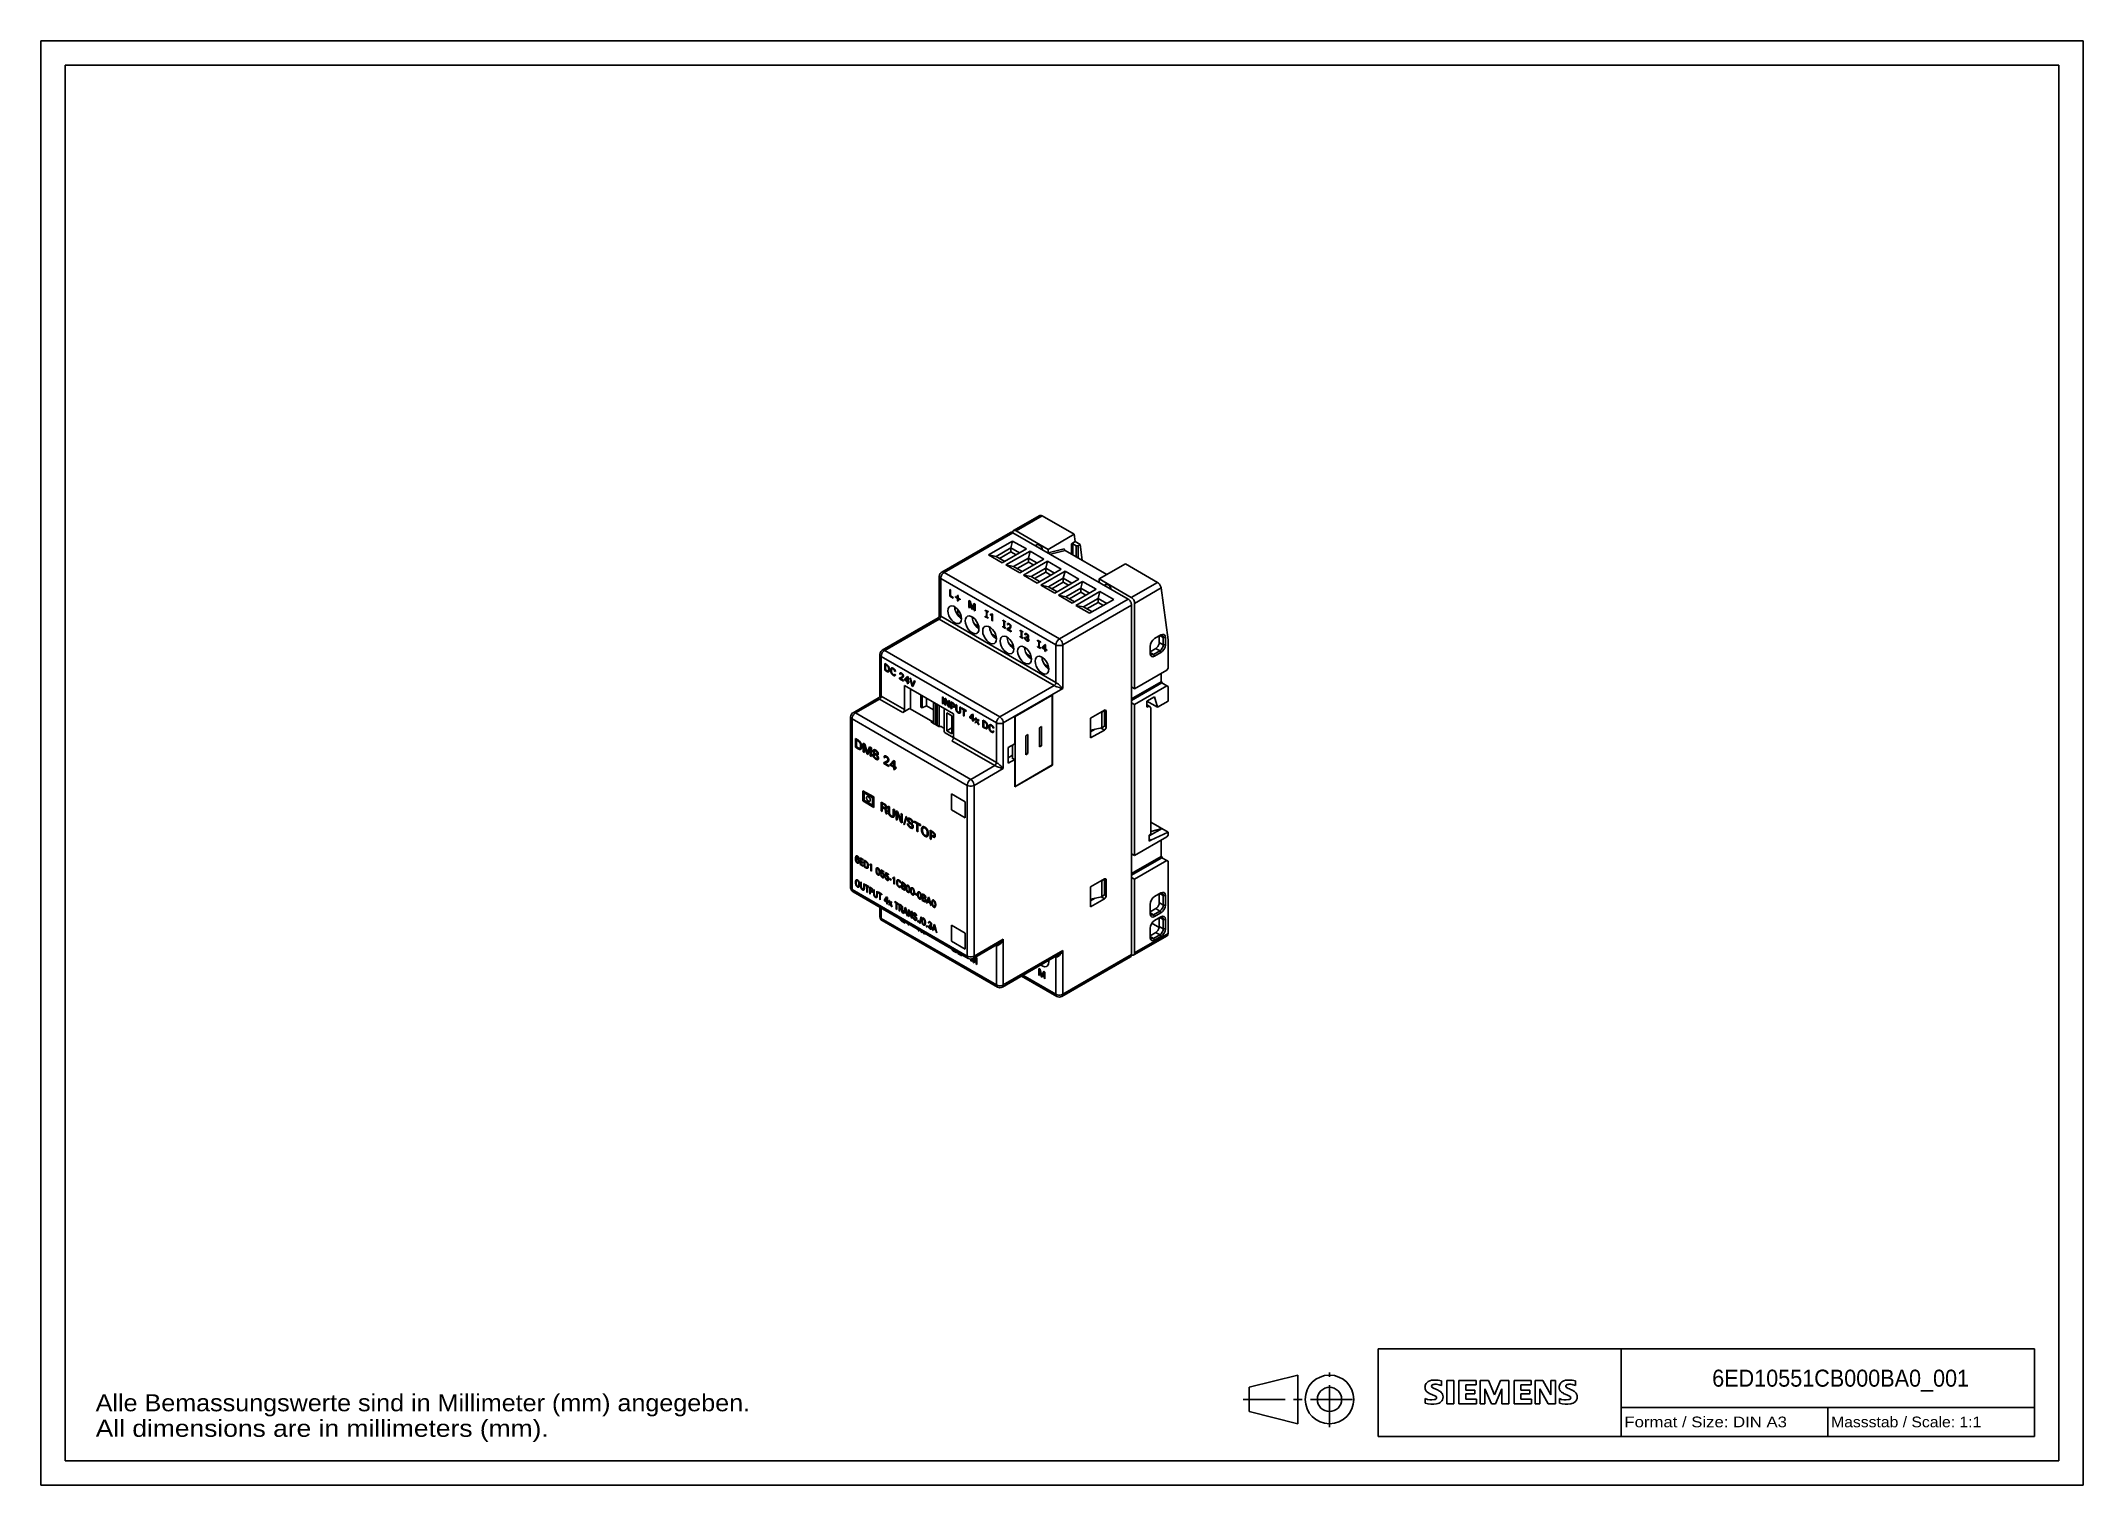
# Model space of a CAD drawing. Extents: x 0 to 420, y 0 to 297.
import ezdxf
from ezdxf.enums import TextEntityAlignment as Align

# ---------------------------------------------------------------- set-up
doc = ezdxf.new("R2010")
doc.units = 0
doc.header["$LTSCALE"] = 23.1
doc.linetypes.add('CENTER', pattern=[0.6, 0.375, -0.075, 0.075, -0.075])
doc.layers.get('0').update_dxf_attribs({"linetype": 'CONTINUOUS'})
for name, color, linetype in [('40000_ISO', 7, 'CONTINUOUS'), ('90000_FRAME', 7, 'CONTINUOUS'), ('91000_TIP', 7, 'CONTINUOUS')]:
    doc.layers.add(name, color=color, linetype=linetype)

msp = doc.modelspace()

# ---------------------------------------------------------------- texts
at = {"color": 7, "linetype": 'CONTINUOUS'}
for s, p, p2 in [('Alle Bemassungswerte sind in Millimeter (mm) angegeben.', (11.28, 15.19), (145.86, 15.19)), ('All dimensions are in millimeters (mm).', (11.28, 9.94), (104.44, 9.94))]:
    msp.add_text(s, height=3.5, dxfattribs=at).set_placement(p, p2, align=Align.FIT)
at = {"layer": '90000_FRAME', "color": 7, "linetype": 'CONTINUOUS'}
for s, height, p, p2 in [('6ED10551CB000BA0_001', 3.5, (343.71, 20.25), (396.54, 20.25)), ('Format / Size: DIN A3', 2.2, (325.66, 11.9), (359.08, 11.9)), ('Massstab / Scale: 1:1', 2.2, (368.16, 11.9), (399.06, 11.9))]:
    msp.add_text(s, height=height, dxfattribs=at).set_placement(p, p2, align=Align.FIT)

# ---------------------------------------------------------------- linework, layer by layer
at = {"layer": '40000_ISO', "color": 7, "linetype": 'CONTINUOUS'}
for p, q in [((200.05, 196.28), (205.45, 199.4)), ((200.55, 196.23), (205.92, 199.33)), ((205.45, 199.4), (205.52, 199.43)), ((205.52, 199.43), (205.71, 199.42)), ((205.71, 199.42), (205.92, 199.33)), ((212.49, 195.53), (205.92, 199.33)), ((185.27, 187.75), (199.41, 195.91)), ((185.77, 187.7), (199.91, 195.86)), ((194.89, 191.29), (199.84, 194.15)), ((199.41, 195.91), (199.52, 195.95)), ((199.84, 194.15), (199.49, 192.72)), ((199.52, 195.95), (199.64, 195.96)), ((199.64, 195.96), (199.78, 195.93)), ((199.78, 195.93), (199.91, 195.86)), ((199.84, 194.15), (202.67, 192.52)), ((199.86, 195.97), (199.85, 195.89)), ((199.9, 196.1), (199.86, 195.97)), ((199.96, 196.21), (199.9, 196.1)), ((199.91, 195.86), (223.6, 182.19)), ((200.05, 196.28), (199.96, 196.21)), ((200.16, 196.32), (200.05, 196.28)), ((200.28, 196.33), (200.16, 196.32)), ((200.41, 196.3), (200.28, 196.33)), ((200.55, 196.23), (200.41, 196.3)), ((207.13, 192.43), (200.55, 196.23)), ((204.82, 193.36), (204.53, 193.2)), ((204.91, 193.4), (204.82, 193.36)), ((205.1, 193.4), (204.91, 193.4)), ((205.32, 193.31), (205.1, 193.4)), ((205.54, 193.15), (205.32, 193.31)), ((207.13, 192.43), (212.49, 195.53)), ((211.93, 193.58), (212.69, 194.02)), ((211.93, 193.58), (212, 193.6)), ((211.93, 191.45), (211.93, 193.58)), ((212, 193.6), (212.08, 193.61)), ((212.08, 193.61), (212.15, 193.6)), ((212.15, 193.6), (212.22, 193.58)), ((212.22, 191.29), (212.22, 193.58)), ((212.22, 193.58), (212.89, 193.19)), ((212.49, 195.53), (212.69, 194.02)), ((212.69, 194.02), (213.72, 193.42)), ((213.72, 193.42), (213.31, 193.19)), ((213.72, 193.42), (214.14, 190.18)), ((194.89, 191.29), (197.72, 189.66)), ((194.89, 191.29), (196.45, 190.96)), ((196.45, 190.96), (199.49, 192.72)), ((196.45, 190.96), (198.22, 189.94)), ((197.16, 190.56), (199.49, 191.9)), ((197.72, 189.66), (202.67, 192.52)), ((203.43, 192.08), (198.48, 189.22)), ((198.48, 189.22), (201.31, 187.58)), ((198.48, 189.22), (200.04, 188.89)), ((199.49, 192.72), (199.49, 191.9)), ((199.49, 192.72), (201.26, 191.7)), ((199.49, 191.9), (200.55, 191.29)), ((203.08, 190.65), (200.04, 188.89)), ((200.34, 191.17), (200.38, 191.39)), ((203.08, 189.83), (200.75, 188.48)), ((206.26, 190.44), (201.31, 187.58)), ((207.03, 190), (202.08, 187.14)), ((203.43, 192.08), (203.08, 190.65)), ((203.08, 189.83), (203.08, 190.65)), ((203.08, 190.65), (204.85, 189.63)), ((203.08, 189.83), (204.14, 189.22)), ((203.43, 192.08), (206.26, 190.44)), ((203.94, 189.1), (203.97, 189.32)), ((205.74, 192.92), (205.54, 193.15)), ((205.89, 192.65), (205.74, 192.92)), ((205.99, 192.36), (205.89, 192.65)), ((206, 192.35), (205.99, 192.36)), ((207.03, 190), (206.67, 188.57)), ((207.03, 190), (209.86, 188.37)), ((210.45, 192.57), (207.13, 191.71)), ((207.13, 191.71), (207.13, 192.43)), ((210.66, 192.19), (207.63, 191.41)), ((210.45, 192.57), (210.47, 192.46)), ((210.47, 192.46), (210.51, 192.35)), ((210.51, 192.35), (210.58, 192.25)), ((210.58, 192.25), (210.66, 192.19)), ((210.66, 192.19), (219.22, 187.25)), ((212.89, 193.19), (212.89, 190.9)), ((212.89, 193.19), (213.31, 193.19)), ((213.31, 193.19), (213.31, 190.66)), ((223.03, 189.45), (217.66, 186.35)), ((229.61, 185.65), (223.03, 189.45)), ((184.77, 186.88), (184.82, 187.18)), ((184.77, 178.77), (184.77, 186.88)), ((184.77, 186.88), (184.78, 186.79)), ((184.78, 186.79), (184.88, 186.62)), ((184.82, 187.18), (184.96, 187.47)), ((184.88, 186.62), (185.06, 186.47)), ((184.96, 187.47), (185.18, 187.69)), ((185.06, 186.47), (185.1, 186.74)), ((185.06, 178.72), (185.06, 186.47)), ((208.75, 172.8), (185.06, 186.47)), ((185.1, 186.74), (185.2, 187.03)), ((185.18, 187.69), (185.27, 187.75)), ((185.2, 187.03), (185.35, 187.3)), ((185.27, 187.75), (185.35, 187.78)), ((185.35, 187.78), (185.55, 187.79)), ((185.35, 187.3), (185.55, 187.53)), ((185.55, 187.79), (185.77, 187.7)), ((185.55, 187.53), (185.77, 187.7)), ((209.46, 174.02), (185.77, 187.7)), ((200.04, 188.89), (201.81, 187.87)), ((202.08, 187.14), (204.91, 185.51)), ((202.08, 187.14), (203.63, 186.82)), ((206.67, 188.57), (203.63, 186.82)), ((203.63, 186.82), (205.4, 185.8)), ((206.67, 187.76), (204.34, 186.41)), ((209.86, 188.37), (204.91, 185.51)), ((210.62, 187.93), (205.67, 185.07)), ((205.67, 185.07), (208.5, 183.44)), ((205.67, 185.07), (207.22, 184.74)), ((206.67, 187.76), (206.67, 188.57)), ((206.67, 188.57), (208.44, 187.55)), ((206.67, 187.76), (207.73, 187.14)), ((210.27, 186.5), (207.22, 184.74)), ((207.53, 187.03), (207.56, 187.24)), ((210.27, 185.68), (207.93, 184.34)), ((213.45, 186.29), (208.5, 183.44)), ((214.21, 185.85), (209.26, 183)), ((210.62, 187.93), (210.27, 186.5)), ((210.27, 185.68), (210.27, 186.5)), ((210.27, 186.5), (212.03, 185.48)), ((210.27, 185.68), (211.33, 185.07)), ((210.62, 187.93), (213.45, 186.29)), ((211.12, 184.95), (211.15, 185.17)), ((214.21, 185.85), (213.86, 184.42)), ((214.21, 185.85), (217.04, 184.22)), ((217.66, 185.63), (217.66, 186.35)), ((224.24, 182.56), (217.66, 186.35)), ((218.96, 185.2), (218.68, 185.03)), ((219.05, 185.23), (218.96, 185.2)), ((219.25, 185.23), (219.05, 185.23)), ((219.46, 185.15), (219.25, 185.23)), ((219.68, 184.98), (219.46, 185.15)), ((219.88, 184.75), (219.68, 184.98)), ((224.24, 182.56), (229.61, 185.65)), ((229.61, 185.65), (229.83, 185.49)), ((229.83, 185.49), (230.04, 185.27)), ((230.04, 185.27), (230.22, 185.01)), ((230.22, 185.01), (230.35, 184.74)), ((186.93, 180.71), (186.74, 180.55)), ((186.9, 182.8), (186.9, 184.19)), ((186.9, 184.19), (187.07, 184.09)), ((187.63, 182.38), (186.9, 182.8)), ((187, 180.75), (186.93, 180.71)), ((187.34, 180.81), (187, 180.75)), ((187.07, 184.09), (187.07, 182.86)), ((187.07, 182.86), (187.63, 182.53)), ((187.73, 180.72), (187.34, 180.81)), ((187.63, 182.53), (187.63, 182.38)), ((188.13, 180.48), (187.73, 180.72)), ((187.93, 180.62), (187.98, 180.12)), ((188.09, 182.61), (188.09, 182.73)), ((188.09, 182.73), (188.52, 182.48)), ((188.52, 182.36), (188.09, 182.61)), ((188.52, 182.48), (188.52, 182.98)), ((188.52, 182.98), (188.63, 182.92)), ((188.52, 181.85), (188.52, 182.36)), ((188.63, 181.8), (188.52, 181.85)), ((188.63, 182.92), (188.63, 182.42)), ((188.63, 182.42), (189.06, 182.17)), ((188.63, 182.3), (188.63, 181.8)), ((189.06, 182.05), (188.63, 182.3)), ((189.06, 182.17), (189.06, 182.05)), ((190.86, 180.51), (190.86, 181.9)), ((190.86, 181.9), (191.13, 181.75)), ((191.03, 181.66), (191.03, 180.42)), ((191.42, 180.19), (191.03, 181.66)), ((191.13, 181.75), (191.51, 180.37)), ((191.51, 180.37), (191.87, 181.32)), ((191.97, 181.12), (191.59, 180.09)), ((191.87, 181.32), (192.14, 181.17)), ((191.97, 179.87), (191.97, 181.12)), ((192.14, 181.17), (192.14, 179.78)), ((207.22, 184.74), (208.99, 183.72)), ((209.26, 183), (212.09, 181.36)), ((209.26, 183), (210.82, 182.67)), ((223.6, 182.19), (209.46, 174.02)), ((224.31, 180.96), (210.17, 172.8)), ((213.86, 184.42), (210.82, 182.67)), ((210.82, 182.67), (212.58, 181.65)), ((213.86, 183.61), (211.52, 182.26)), ((217.04, 184.22), (212.09, 181.36)), ((217.8, 183.78), (212.85, 180.92)), ((212.85, 180.92), (215.68, 179.29)), ((212.85, 180.92), (214.41, 180.6)), ((213.86, 183.61), (213.86, 184.42)), ((213.86, 184.42), (215.63, 183.4)), ((213.86, 183.61), (214.92, 183)), ((217.45, 182.35), (214.41, 180.6)), ((214.71, 182.88), (214.75, 183.1)), ((217.45, 181.53), (215.12, 180.19)), ((220.63, 182.15), (215.68, 179.29)), ((217.8, 183.78), (217.45, 182.35)), ((217.45, 181.53), (217.45, 182.35)), ((217.45, 182.35), (219.22, 181.33)), ((217.45, 181.53), (218.51, 180.92)), ((217.8, 183.78), (220.63, 182.15)), ((218.31, 180.8), (218.34, 181.02)), ((220.04, 184.48), (219.88, 184.75)), ((220.14, 184.2), (220.04, 184.48)), ((220.14, 184.19), (220.14, 184.2)), ((223.6, 182.19), (223.74, 182.09)), ((223.74, 182.09), (223.87, 181.97)), ((223.87, 181.97), (223.99, 181.82)), ((223.99, 181.82), (224.1, 181.66)), ((224.1, 181.66), (224.19, 181.49)), ((224.19, 181.49), (224.25, 181.31)), ((224.38, 182.46), (224.24, 182.56)), ((224.25, 181.31), (224.29, 181.13)), ((224.29, 181.13), (224.31, 180.96)), ((224.31, 109.11), (224.31, 180.96)), ((224.51, 182.34), (224.38, 182.46)), ((224.63, 182.19), (224.51, 182.34)), ((224.74, 182.03), (224.63, 182.19)), ((224.83, 181.85), (224.74, 182.03)), ((224.89, 181.67), (224.83, 181.85)), ((224.93, 181.5), (224.89, 181.67)), ((224.94, 181.33), (224.93, 181.5)), ((224.94, 181.33), (230.41, 184.49)), ((224.94, 163.78), (224.94, 181.33)), ((230.35, 184.74), (230.41, 184.49)), ((230.41, 184.49), (231.8, 173.86)), ((173.04, 171.7), (184.52, 178.33)), ((173.54, 171.65), (184.71, 178.11)), ((184.52, 178.33), (184.5, 178.3)), ((184.5, 178.3), (184.52, 178.24)), ((184.67, 178.46), (184.52, 178.33)), ((184.52, 178.24), (184.6, 178.18)), ((184.6, 178.18), (184.71, 178.11)), ((184.75, 178.63), (184.67, 178.46)), ((184.71, 178.11), (184.85, 178.21)), ((184.71, 178.11), (208.4, 164.43)), ((184.77, 178.77), (184.75, 178.63)), ((184.77, 178.77), (184.79, 178.81)), ((184.79, 178.81), (184.85, 178.81)), ((184.85, 178.81), (184.94, 178.78)), ((184.85, 178.21), (184.96, 178.37)), ((184.94, 178.78), (185.06, 178.72)), ((184.96, 178.37), (185.04, 178.55)), ((185.04, 178.55), (185.06, 178.72)), ((185.06, 178.72), (208.75, 165.04)), ((186.57, 180.23), (186.51, 179.8)), ((186.51, 179.8), (186.57, 179.31)), ((186.74, 180.55), (186.57, 180.23)), ((186.57, 179.31), (186.74, 178.79)), ((186.74, 178.79), (187, 178.28)), ((187, 178.28), (187.34, 177.84)), ((187.34, 177.84), (187.73, 177.48)), ((187.73, 177.48), (188.13, 177.25)), ((187.98, 180.12), (188.15, 179.6)), ((188.52, 180.13), (188.13, 180.48)), ((188.13, 177.25), (188.52, 177.16)), ((188.15, 179.6), (188.42, 179.1)), ((188.42, 179.1), (188.75, 178.65)), ((188.85, 179.68), (188.52, 180.13)), ((188.52, 177.16), (188.85, 177.21)), ((188.61, 180.01), (188.61, 179.04)), ((189.29, 178.65), (188.61, 179.04)), ((188.75, 178.65), (189.14, 178.3)), ((189.12, 179.18), (188.85, 179.68)), ((188.85, 177.21), (188.93, 177.25)), ((188.93, 177.25), (189.12, 177.41)), ((189.28, 178.66), (189.12, 179.18)), ((189.12, 177.41), (189.28, 177.74)), ((189.14, 178.3), (189.34, 178.18)), ((189.32, 178.32), (189.21, 178.26)), ((189.34, 178.17), (189.28, 178.66)), ((189.28, 177.74), (189.34, 178.17)), ((190.16, 178.15), (190.11, 177.73)), ((190.11, 177.73), (190.16, 177.23)), ((190.33, 178.48), (190.16, 178.15)), ((190.16, 177.23), (190.33, 176.71)), ((190.52, 178.64), (190.33, 178.48)), ((190.33, 176.71), (190.59, 176.21)), ((190.59, 178.68), (190.52, 178.64)), ((190.93, 178.73), (190.59, 178.68)), ((191.03, 180.42), (190.86, 180.51)), ((191.32, 178.64), (190.93, 178.73)), ((191.72, 178.41), (191.32, 178.64)), ((191.59, 180.09), (191.42, 180.19)), ((191.52, 178.54), (191.58, 178.05)), ((191.58, 178.05), (191.74, 177.53)), ((192.11, 178.06), (191.72, 178.41)), ((191.74, 177.53), (192.01, 177.03)), ((192.14, 179.78), (191.97, 179.87)), ((192.88, 176.57), (191.97, 177.1)), ((192.01, 177.03), (192.35, 176.58)), ((192.06, 176.96), (192.1, 177.02)), ((192.45, 177.61), (192.11, 178.06)), ((192.35, 176.88), (192.27, 176.68)), ((192.35, 176.58), (192.73, 176.23)), ((192.71, 177.1), (192.45, 177.61)), ((192.88, 176.59), (192.71, 177.1)), ((192.93, 176.09), (192.88, 176.59)), ((193.92, 176.4), (193.75, 176.08)), ((194.11, 176.57), (193.92, 176.4)), ((194.19, 176.6), (194.11, 176.57)), ((194.52, 176.66), (194.19, 176.6)), ((194.22, 179.96), (194.22, 179.84)), ((194.79, 179.64), (194.22, 179.96)), ((194.79, 179.6), (194.22, 179.92)), ((194.79, 179.55), (194.22, 179.88)), ((194.22, 179.84), (194.79, 179.51)), ((194.22, 178.7), (194.22, 178.57)), ((194.79, 178.37), (194.22, 178.7)), ((194.22, 178.66), (194.79, 178.33)), ((194.79, 178.29), (194.22, 178.62)), ((194.22, 178.57), (194.79, 178.25)), ((194.45, 179.71), (194.45, 178.56)), ((194.49, 179.69), (194.49, 178.54)), ((194.52, 179.67), (194.52, 178.52)), ((194.91, 176.57), (194.52, 176.66)), ((194.56, 178.5), (194.56, 179.65)), ((194.79, 179.51), (194.79, 179.64)), ((194.79, 178.25), (194.79, 178.37)), ((195.31, 176.34), (194.91, 176.57)), ((195.11, 176.47), (195.17, 175.97)), ((195.32, 178.94), (195.32, 179.11)), ((195.33, 179.11), (195.32, 179.11)), ((195.32, 178.94), (195.33, 178.93)), ((195.34, 179.11), (195.33, 179.11)), ((195.33, 178.93), (195.35, 178.93)), ((195.35, 179.11), (195.34, 179.11)), ((195.36, 179.1), (195.35, 179.11)), ((195.35, 178.93), (195.36, 178.93)), ((195.37, 179.1), (195.36, 179.1)), ((195.36, 178.93), (195.38, 178.93)), ((195.38, 179.1), (195.37, 179.1)), ((195.39, 179.1), (195.38, 179.1)), ((195.38, 178.93), (195.39, 178.93)), ((195.4, 179.1), (195.39, 179.1)), ((195.39, 178.93), (195.4, 178.93)), ((195.41, 179.1), (195.4, 179.1)), ((195.4, 178.93), (195.41, 178.93)), ((195.42, 179.1), (195.41, 179.1)), ((195.41, 178.93), (195.42, 178.93)), ((195.43, 179.11), (195.42, 179.1)), ((195.42, 178.93), (195.43, 178.93)), ((195.44, 179.11), (195.43, 179.11)), ((195.43, 178.93), (195.44, 178.93)), ((195.45, 179.11), (195.44, 179.11)), ((195.44, 178.93), (195.45, 178.93)), ((195.46, 179.11), (195.45, 179.11)), ((195.45, 178.93), (195.46, 178.93)), ((195.47, 179.11), (195.46, 179.11)), ((195.46, 178.93), (195.47, 178.93)), ((195.48, 179.11), (195.47, 179.11)), ((195.47, 178.93), (195.48, 178.93)), ((195.49, 179.11), (195.48, 179.11)), ((195.48, 178.93), (195.49, 178.93)), ((195.5, 179.12), (195.49, 179.11)), ((195.49, 178.93), (195.5, 178.93)), ((195.51, 179.12), (195.5, 179.12)), ((195.5, 178.93), (195.51, 178.93)), ((195.52, 179.12), (195.51, 179.12)), ((195.51, 178.93), (195.52, 178.94)), ((195.53, 179.12), (195.52, 179.12)), ((195.52, 178.94), (195.53, 178.94)), ((195.52, 178.94), (195.52, 178.94)), ((195.54, 179.13), (195.53, 179.12)), ((195.53, 178.94), (195.54, 178.94)), ((195.55, 179.13), (195.54, 179.13)), ((195.54, 179.13), (195.54, 179.13)), ((195.54, 178.94), (195.55, 178.94)), ((195.56, 179.14), (195.55, 179.13)), ((195.55, 178.95), (195.57, 178.95)), ((195.55, 178.94), (195.55, 178.95)), ((195.57, 179.14), (195.56, 179.14)), ((195.58, 179.14), (195.57, 179.14)), ((195.57, 178.95), (195.58, 178.96)), ((195.59, 179.15), (195.58, 179.14)), ((195.58, 177.79), (195.58, 178.96)), ((195.74, 177.7), (195.58, 177.79)), ((195.6, 179.15), (195.59, 179.15)), ((195.6, 179.16), (195.6, 179.15)), ((195.6, 179.16), (195.74, 179.08)), ((195.74, 179.08), (195.74, 177.7)), ((197.81, 177.89), (197.81, 177.77)), ((198.38, 177.56), (197.81, 177.89)), ((198.38, 177.52), (197.81, 177.85)), ((198.38, 177.48), (197.81, 177.81)), ((197.81, 177.77), (198.38, 177.44)), ((197.81, 176.62), (197.81, 176.5)), ((198.38, 176.3), (197.81, 176.62)), ((197.81, 176.58), (198.38, 176.26)), ((198.38, 176.22), (197.81, 176.54)), ((197.81, 176.5), (198.38, 176.17)), ((198.04, 177.63), (198.04, 176.49)), ((198.08, 177.61), (198.08, 176.47)), ((198.11, 177.59), (198.11, 176.45)), ((198.15, 176.43), (198.15, 177.57)), ((198.38, 177.44), (198.38, 177.56)), ((198.76, 177.04), (198.76, 177.03)), ((198.77, 177.04), (198.76, 177.04)), ((198.76, 177.03), (198.76, 177.02)), ((198.76, 177.02), (198.76, 177.01)), ((198.76, 177.01), (198.76, 177)), ((198.76, 177.01), (198.76, 177.01)), ((198.76, 177), (198.76, 176.99)), ((198.76, 176.99), (198.76, 176.98)), ((198.76, 176.98), (198.76, 176.97)), ((198.76, 176.97), (198.76, 176.97)), ((198.92, 176.88), (198.76, 176.97)), ((198.78, 177.09), (198.77, 177.08)), ((198.77, 177.08), (198.77, 177.07)), ((198.77, 177.08), (198.77, 177.08)), ((198.77, 177.07), (198.77, 177.06)), ((198.77, 177.06), (198.77, 177.05)), ((198.77, 177.06), (198.77, 177.06)), ((198.77, 177.05), (198.77, 177.04)), ((198.79, 177.12), (198.78, 177.11)), ((198.78, 177.11), (198.78, 177.1)), ((198.78, 177.11), (198.78, 177.11)), ((198.78, 177.1), (198.78, 177.09)), ((198.78, 177.09), (198.78, 177.09)), ((198.8, 177.14), (198.79, 177.13)), ((198.79, 177.13), (198.79, 177.12)), ((198.79, 177.13), (198.79, 177.13)), ((198.79, 177.12), (198.79, 177.12)), ((198.8, 177.15), (198.8, 177.14)), ((198.81, 177.15), (198.8, 177.15)), ((198.8, 177.14), (198.8, 177.14)), ((198.81, 177.16), (198.81, 177.15)), ((198.82, 177.16), (198.81, 177.16)), ((198.81, 177.15), (198.81, 177.15)), ((198.82, 177.17), (198.82, 177.16)), ((198.82, 177.17), (198.82, 177.17)), ((198.83, 177.17), (198.82, 177.17)), ((198.83, 177.18), (198.83, 177.17)), ((198.84, 177.18), (198.83, 177.18)), ((198.83, 177.17), (198.83, 177.17)), ((198.84, 177.19), (198.84, 177.18)), ((198.85, 177.19), (198.84, 177.19)), ((198.84, 177.18), (198.84, 177.18)), ((198.85, 177.19), (198.85, 177.19)), ((198.86, 177.19), (198.85, 177.19)), ((198.86, 177.2), (198.86, 177.19)), ((198.87, 177.2), (198.86, 177.2)), ((198.87, 177.2), (198.87, 177.2)), ((198.88, 177.2), (198.87, 177.2)), ((198.89, 177.21), (198.88, 177.2)), ((198.91, 177.21), (198.89, 177.21)), ((198.92, 177.21), (198.91, 177.21)), ((198.93, 177.21), (198.92, 177.21)), ((198.92, 176.95), (198.93, 176.96)), ((198.92, 176.94), (198.92, 176.95)), ((198.92, 176.93), (198.92, 176.94)), ((198.92, 176.94), (198.92, 176.94)), ((198.92, 176.92), (198.92, 176.93)), ((198.92, 176.91), (198.92, 176.92)), ((198.92, 176.9), (198.92, 176.91)), ((198.92, 176.89), (198.92, 176.9)), ((198.92, 176.88), (198.92, 176.89)), ((198.92, 176.89), (198.92, 176.89)), ((198.94, 177.21), (198.93, 177.21)), ((198.93, 176.97), (198.94, 176.98)), ((198.93, 176.96), (198.93, 176.97)), ((198.93, 176.97), (198.93, 176.97)), ((198.93, 176.96), (198.93, 176.96)), ((198.96, 177.21), (198.94, 177.21)), ((198.94, 176.99), (198.95, 177)), ((198.94, 176.98), (198.94, 176.99)), ((198.94, 176.99), (198.94, 176.99)), ((198.94, 176.98), (198.94, 176.98)), ((198.95, 177), (198.96, 177.01)), ((198.95, 177), (198.95, 177)), ((198.95, 177), (198.95, 177)), ((198.97, 177.21), (198.96, 177.21)), ((198.96, 177.01), (198.97, 177.02)), ((198.96, 177.01), (198.96, 177.01)), ((198.96, 177.01), (198.96, 177.01)), ((198.99, 177.21), (198.97, 177.21)), ((198.97, 177.02), (198.97, 177.02)), ((198.97, 177.02), (198.98, 177.02)), ((198.98, 177.02), (198.99, 177.03)), ((198.98, 177.02), (198.98, 177.02)), ((199, 177.2), (198.99, 177.21)), ((198.99, 177.03), (198.99, 177.03)), ((198.99, 177.03), (199, 177.03)), ((199.02, 177.2), (199, 177.2)), ((199, 177.03), (199, 177.03)), ((199, 177.03), (199.01, 177.03)), ((199.01, 177.03), (199.02, 177.03)), ((199.03, 177.19), (199.02, 177.2)), ((199.02, 177.03), (199.02, 177.03)), ((199.02, 177.03), (199.03, 177.03)), ((199.05, 177.19), (199.03, 177.19)), ((199.03, 177.03), (199.04, 177.03)), ((199.04, 177.03), (199.04, 177.03)), ((199.04, 177.03), (199.05, 177.03)), ((199.07, 177.18), (199.05, 177.19)), ((199.05, 177.03), (199.06, 177.03)), ((199.06, 177.03), (199.06, 177.03)), ((199.06, 177.03), (199.07, 177.03)), ((199.09, 177.17), (199.07, 177.18)), ((199.07, 177.03), (199.08, 177.02)), ((199.08, 177.02), (199.08, 177.02)), ((199.08, 177.02), (199.09, 177.02)), ((199.1, 177.16), (199.09, 177.17)), ((199.09, 177.02), (199.1, 177.01)), ((199.12, 177.15), (199.1, 177.16)), ((199.1, 177.01), (199.11, 177.01)), ((199.11, 177.01), (199.11, 177.01)), ((199.11, 177.01), (199.12, 177)), ((199.14, 177.14), (199.12, 177.15)), ((199.12, 177), (199.13, 177)), ((199.13, 177), (199.14, 177)), ((199.15, 177.13), (199.14, 177.14)), ((199.14, 177), (199.15, 176.99)), ((199.17, 177.12), (199.15, 177.13)), ((199.15, 176.99), (199.16, 176.98)), ((199.16, 176.98), (199.16, 176.98)), ((199.16, 176.98), (199.17, 176.97)), ((199.19, 177.11), (199.17, 177.12)), ((199.17, 176.97), (199.18, 176.97)), ((199.18, 176.97), (199.19, 176.96)), ((199.21, 177.1), (199.19, 177.11)), ((199.19, 176.96), (199.2, 176.95)), ((199.2, 176.95), (199.21, 176.95)), ((199.22, 176.4), (199.2, 176.39)), ((199.22, 177.09), (199.21, 177.1)), ((199.21, 176.95), (199.21, 176.94)), ((199.21, 176.94), (199.22, 176.94)), ((199.24, 177.08), (199.22, 177.09)), ((199.22, 176.94), (199.23, 176.93)), ((199.24, 176.42), (199.22, 176.4)), ((199.23, 176.93), (199.23, 176.92)), ((199.23, 176.92), (199.24, 176.92)), ((199.25, 177.06), (199.24, 177.08)), ((199.24, 176.92), (199.24, 176.91)), ((199.24, 176.91), (199.25, 176.91)), ((199.25, 176.43), (199.24, 176.42)), ((199.27, 177.05), (199.25, 177.06)), ((199.25, 176.91), (199.26, 176.9)), ((199.26, 176.44), (199.25, 176.43)), ((199.26, 176.9), (199.26, 176.89)), ((199.26, 176.89), (199.27, 176.88)), ((199.28, 176.45), (199.26, 176.44)), ((199.28, 177.04), (199.27, 177.05)), ((199.27, 176.88), (199.27, 176.88)), ((199.27, 176.88), (199.28, 176.87)), ((199.3, 177.03), (199.28, 177.04)), ((199.28, 176.87), (199.28, 176.86)), ((199.28, 176.86), (199.29, 176.86)), ((199.29, 176.46), (199.28, 176.45)), ((199.29, 176.86), (199.29, 176.85)), ((199.29, 176.85), (199.3, 176.84)), ((199.3, 176.48), (199.29, 176.46)), ((199.31, 177.01), (199.3, 177.03)), ((199.3, 176.84), (199.3, 176.83)), ((199.3, 176.83), (199.31, 176.83)), ((199.31, 176.5), (199.3, 176.49)), ((199.3, 176.49), (199.3, 176.48)), ((199.33, 177), (199.31, 177.01)), ((199.31, 176.83), (199.31, 176.82)), ((199.31, 176.82), (199.32, 176.81)), ((199.32, 176.51), (199.31, 176.5)), ((199.32, 176.81), (199.32, 176.8)), ((199.32, 176.8), (199.32, 176.8)), ((199.32, 176.8), (199.33, 176.79)), ((199.33, 176.53), (199.32, 176.51)), ((199.34, 176.98), (199.33, 177)), ((199.33, 176.79), (199.33, 176.78)), ((199.33, 176.78), (199.33, 176.77)), ((199.33, 176.77), (199.34, 176.77)), ((199.34, 176.55), (199.33, 176.54)), ((199.33, 176.54), (199.33, 176.53)), ((199.35, 176.97), (199.34, 176.98)), ((199.34, 176.77), (199.34, 176.76)), ((199.34, 176.76), (199.34, 176.75)), ((199.34, 176.75), (199.34, 176.74)), ((199.34, 176.74), (199.35, 176.74)), ((199.35, 176.57), (199.34, 176.56)), ((199.34, 176.56), (199.34, 176.55)), ((199.37, 176.95), (199.35, 176.97)), ((199.35, 176.74), (199.35, 176.73)), ((199.35, 176.73), (199.35, 176.72)), ((199.35, 176.72), (199.35, 176.71)), ((199.35, 176.71), (199.35, 176.7)), ((199.35, 176.7), (199.36, 176.7)), ((199.36, 176.6), (199.35, 176.59)), ((199.35, 176.59), (199.35, 176.58)), ((199.35, 176.58), (199.35, 176.57)), ((199.36, 176.7), (199.36, 176.69)), ((199.36, 176.69), (199.36, 176.68)), ((199.36, 176.68), (199.36, 176.67)), ((199.36, 176.67), (199.36, 176.66)), ((199.36, 176.66), (199.36, 176.66)), ((199.36, 176.66), (199.36, 176.65)), ((199.36, 176.65), (199.36, 176.64)), ((199.36, 176.64), (199.36, 176.63)), ((199.36, 176.63), (199.36, 176.62)), ((199.36, 176.62), (199.36, 176.6)), ((199.38, 176.94), (199.37, 176.95)), ((199.39, 176.92), (199.38, 176.94)), ((199.4, 176.9), (199.39, 176.92)), ((199.41, 176.89), (199.4, 176.9)), ((199.42, 176.87), (199.41, 176.89)), ((199.43, 176.86), (199.42, 176.87)), ((199.44, 176.84), (199.43, 176.86)), ((199.45, 176.83), (199.44, 176.84)), ((199.46, 176.81), (199.45, 176.83)), ((199.46, 176.79), (199.46, 176.81)), ((199.47, 176.78), (199.46, 176.79)), ((199.48, 176.76), (199.47, 176.78)), ((199.48, 176.74), (199.48, 176.76)), ((199.49, 176.73), (199.48, 176.74)), ((199.48, 176.4), (199.49, 176.41)), ((199.49, 176.71), (199.49, 176.73)), ((199.5, 176.69), (199.49, 176.71)), ((199.49, 176.43), (199.5, 176.44)), ((199.49, 176.41), (199.49, 176.43)), ((199.5, 176.68), (199.5, 176.69)), ((199.51, 176.66), (199.5, 176.68)), ((199.5, 176.46), (199.51, 176.47)), ((199.5, 176.44), (199.5, 176.46)), ((199.51, 176.64), (199.51, 176.66)), ((199.51, 176.63), (199.51, 176.64)), ((199.51, 176.61), (199.51, 176.63)), ((199.51, 176.59), (199.51, 176.61)), ((199.52, 176.57), (199.51, 176.59)), ((199.51, 176.54), (199.52, 176.56)), ((199.51, 176.52), (199.51, 176.54)), ((199.51, 176.51), (199.51, 176.52)), ((199.51, 176.49), (199.51, 176.51)), ((199.51, 176.47), (199.51, 176.49)), ((199.52, 176.56), (199.52, 176.57)), ((214.41, 180.6), (216.18, 179.57)), ((190.59, 176.21), (190.93, 175.76)), ((190.93, 175.76), (191.32, 175.41)), ((191.32, 175.41), (191.72, 175.18)), ((191.72, 175.18), (192.11, 175.08)), ((192.11, 175.08), (192.45, 175.14)), ((192.45, 175.14), (192.52, 175.18)), ((192.52, 175.18), (192.71, 175.34)), ((192.71, 175.34), (192.88, 175.67)), ((192.73, 176.23), (192.93, 176.11)), ((192.88, 175.67), (192.93, 176.09)), ((193.75, 176.08), (193.7, 175.65)), ((193.7, 175.65), (193.75, 175.16)), ((193.75, 175.16), (193.92, 174.64)), ((193.92, 174.64), (194.19, 174.14)), ((194.19, 174.14), (194.52, 173.69)), ((194.52, 173.69), (194.91, 173.33)), ((194.91, 173.33), (195.31, 173.1)), ((195.17, 175.97), (195.34, 175.46)), ((195.7, 175.98), (195.31, 176.34)), ((195.31, 173.1), (195.7, 173.01)), ((195.34, 175.46), (195.6, 174.95)), ((196.47, 174.5), (195.56, 175.02)), ((195.6, 174.95), (195.94, 174.51)), ((196.04, 175.53), (195.7, 175.98)), ((195.81, 174.88), (195.7, 174.82)), ((195.7, 173.01), (196.04, 173.07)), ((195.94, 174.51), (196.32, 174.15)), ((196.3, 175.03), (196.04, 175.53)), ((196.04, 173.07), (196.11, 173.1)), ((196.11, 173.1), (196.3, 173.27)), ((196.47, 174.51), (196.3, 175.03)), ((196.3, 173.27), (196.47, 173.59)), ((196.39, 174.25), (196.32, 174.16)), ((196.32, 174.15), (196.52, 174.04)), ((196.49, 174.33), (196.39, 174.25)), ((196.53, 174.02), (196.47, 174.51)), ((196.47, 173.59), (196.53, 174.02)), ((197.35, 174), (197.29, 173.58)), ((197.29, 173.58), (197.35, 173.08)), ((197.51, 174.33), (197.35, 174)), ((197.35, 173.08), (197.51, 172.57)), ((197.7, 174.49), (197.51, 174.33)), ((197.51, 172.57), (197.78, 172.06)), ((197.78, 174.53), (197.7, 174.49)), ((198.12, 174.59), (197.78, 174.53)), ((198.5, 174.49), (198.12, 174.59)), ((198.38, 176.17), (198.38, 176.3)), ((198.91, 174.26), (198.5, 174.49)), ((198.7, 174.39), (198.76, 173.9)), ((198.75, 176.16), (198.71, 176.15)), ((198.71, 175.98), (198.71, 176.15)), ((199.54, 175.5), (198.71, 175.98)), ((198.78, 176.17), (198.75, 176.16)), ((198.76, 173.9), (198.93, 173.38)), ((198.82, 176.18), (198.78, 176.17)), ((198.85, 176.2), (198.82, 176.18)), ((198.88, 176.21), (198.85, 176.2)), ((198.91, 176.22), (198.88, 176.21)), ((198.95, 176.24), (198.91, 176.22)), ((198.91, 176.02), (198.93, 176.03)), ((198.91, 176.02), (199.54, 175.66)), ((199.29, 173.91), (198.91, 174.26)), ((198.93, 176.03), (198.96, 176.04)), ((198.93, 173.38), (199.19, 172.88)), ((198.98, 176.25), (198.95, 176.24)), ((198.96, 176.04), (198.98, 176.05)), ((199.01, 176.27), (198.98, 176.25)), ((198.98, 176.05), (199.04, 176.07)), ((199.04, 176.28), (199.01, 176.27)), ((199.07, 176.3), (199.04, 176.28)), ((199.04, 176.07), (199.06, 176.08)), ((199.06, 176.08), (199.09, 176.09)), ((199.1, 176.31), (199.07, 176.3)), ((199.09, 176.09), (199.12, 176.1)), ((199.12, 176.33), (199.1, 176.31)), ((199.14, 176.34), (199.12, 176.33)), ((199.12, 176.1), (199.14, 176.11)), ((199.16, 176.36), (199.14, 176.34)), ((199.14, 176.11), (199.17, 176.12)), ((200.06, 172.43), (199.15, 172.95)), ((199.18, 176.37), (199.16, 176.36)), ((199.17, 176.12), (199.19, 176.13)), ((199.2, 176.39), (199.18, 176.37)), ((199.19, 176.13), (199.22, 176.14)), ((199.19, 172.88), (199.53, 172.43)), ((199.22, 176.14), (199.24, 176.15)), ((199.24, 176.15), (199.26, 176.16)), ((199.26, 176.16), (199.28, 176.17)), ((199.28, 176.17), (199.29, 176.18)), ((199.29, 176.18), (199.31, 176.19)), ((199.63, 173.46), (199.29, 173.91)), ((199.31, 176.19), (199.33, 176.2)), ((199.33, 176.2), (199.34, 176.22)), ((199.34, 176.22), (199.36, 176.23)), ((199.36, 176.23), (199.37, 176.24)), ((199.37, 176.24), (199.38, 176.25)), ((199.38, 176.25), (199.4, 176.27)), ((199.4, 176.27), (199.41, 176.28)), ((199.41, 176.28), (199.42, 176.3)), ((199.42, 176.3), (199.44, 176.32)), ((199.44, 176.32), (199.45, 176.33)), ((199.45, 176.33), (199.46, 176.35)), ((199.46, 176.36), (199.47, 176.37)), ((199.46, 176.35), (199.46, 176.36)), ((199.47, 176.37), (199.48, 176.38)), ((199.48, 176.38), (199.48, 176.4)), ((199.53, 172.43), (199.92, 172.08)), ((199.54, 175.66), (199.54, 175.5)), ((199.89, 172.96), (199.63, 173.46)), ((200.06, 172.44), (199.89, 172.96)), ((200.12, 171.94), (200.06, 172.44)), ((201.11, 172.26), (200.94, 171.93)), ((201.3, 172.42), (201.11, 172.26)), ((201.37, 172.46), (201.3, 172.42)), ((201.71, 172.51), (201.37, 172.46)), ((201.4, 175.82), (201.4, 175.7)), ((201.96, 175.49), (201.4, 175.82)), ((201.96, 175.45), (201.4, 175.78)), ((201.96, 175.41), (201.4, 175.74)), ((201.4, 175.7), (201.96, 175.37)), ((201.4, 174.55), (201.4, 174.43)), ((201.96, 174.23), (201.4, 174.55)), ((201.4, 174.51), (201.96, 174.19)), ((201.96, 174.15), (201.4, 174.47)), ((201.4, 174.43), (201.96, 174.1)), ((201.63, 175.56), (201.63, 174.42)), ((201.66, 175.54), (201.66, 174.4)), ((201.7, 175.52), (201.7, 174.38)), ((202.09, 172.42), (201.71, 172.51)), ((201.73, 174.36), (201.73, 175.5)), ((201.96, 175.37), (201.96, 175.49)), ((201.96, 174.1), (201.96, 174.23)), ((202.5, 172.19), (202.09, 172.42)), ((202.3, 172.32), (202.35, 171.83)), ((202.32, 174.28), (202.32, 174.26)), ((202.32, 174.28), (202.48, 174.18)), ((202.32, 174.26), (202.32, 174.25)), ((202.32, 174.25), (202.32, 174.23)), ((202.32, 174.23), (202.33, 174.21)), ((202.33, 174.21), (202.33, 174.2)), ((202.33, 174.2), (202.34, 174.18)), ((202.34, 174.18), (202.34, 174.16)), ((202.34, 174.16), (202.34, 174.15)), ((202.34, 174.15), (202.35, 174.13)), ((202.36, 174.98), (202.35, 174.97)), ((202.35, 174.97), (202.35, 174.96)), ((202.35, 174.96), (202.35, 174.95)), ((202.35, 174.95), (202.35, 174.94)), ((202.35, 174.95), (202.35, 174.95)), ((202.35, 174.94), (202.35, 174.93)), ((202.35, 174.93), (202.35, 174.92)), ((202.35, 174.92), (202.35, 174.91)), ((202.35, 174.92), (202.35, 174.92)), ((202.51, 174.82), (202.35, 174.91)), ((202.35, 174.13), (202.35, 174.11)), ((202.35, 174.11), (202.36, 174.1)), ((202.36, 175.02), (202.36, 175.01)), ((202.37, 175.02), (202.36, 175.02)), ((202.36, 175.01), (202.36, 175)), ((202.36, 175), (202.36, 174.99)), ((202.36, 175), (202.36, 175)), ((202.36, 174.99), (202.36, 174.98)), ((202.36, 174.98), (202.36, 174.98)), ((202.36, 174.1), (202.37, 174.08)), ((202.38, 175.05), (202.37, 175.04)), ((202.37, 175.04), (202.37, 175.03)), ((202.37, 175.04), (202.37, 175.04)), ((202.37, 175.03), (202.37, 175.02)), ((202.37, 174.08), (202.37, 174.07)), ((202.37, 174.07), (202.38, 174.05)), ((202.39, 175.07), (202.38, 175.06)), ((202.38, 175.06), (202.38, 175.05)), ((202.38, 175.06), (202.38, 175.06)), ((202.38, 175.05), (202.38, 175.05)), ((202.38, 174.05), (202.38, 174.03)), ((202.38, 174.03), (202.39, 174.02)), ((202.39, 175.08), (202.39, 175.07)), ((202.4, 175.08), (202.39, 175.08)), ((202.39, 175.07), (202.39, 175.07)), ((202.39, 174.02), (202.4, 174)), ((202.4, 175.09), (202.4, 175.08)), ((202.4, 175.09), (202.4, 175.09)), ((202.41, 175.09), (202.4, 175.09)), ((202.4, 174), (202.41, 173.99)), ((202.41, 175.1), (202.41, 175.09)), ((202.42, 175.1), (202.41, 175.1)), ((202.41, 173.99), (202.42, 173.97)), ((202.42, 175.11), (202.42, 175.1)), ((202.43, 175.11), (202.42, 175.11)), ((202.42, 173.97), (202.42, 173.96)), ((202.42, 173.96), (202.43, 173.94)), ((202.43, 175.11), (202.43, 175.11)), ((202.44, 175.11), (202.43, 175.11)), ((202.43, 173.94), (202.44, 173.93)), ((202.44, 175.12), (202.44, 175.11)), ((202.45, 175.12), (202.44, 175.12)), ((202.44, 173.93), (202.45, 173.91)), ((202.45, 175.12), (202.45, 175.12)), ((202.46, 175.12), (202.45, 175.12)), ((202.45, 173.91), (202.46, 173.9)), ((202.46, 175.13), (202.46, 175.12)), ((202.47, 175.13), (202.46, 175.13)), ((202.46, 173.9), (202.47, 173.88)), ((202.47, 175.13), (202.47, 175.13)), ((202.48, 175.13), (202.47, 175.13)), ((202.47, 173.88), (202.48, 173.86)), ((202.48, 175.13), (202.48, 175.13)), ((202.49, 175.13), (202.48, 175.13)), ((202.48, 174.17), (202.48, 174.18)), ((202.49, 174.17), (202.48, 174.17)), ((202.48, 173.86), (202.49, 173.85)), ((202.5, 175.13), (202.49, 175.13)), ((202.49, 174.16), (202.49, 174.17)), ((202.49, 174.15), (202.49, 174.16)), ((202.49, 174.14), (202.49, 174.15)), ((202.49, 174.13), (202.49, 174.14)), ((202.5, 174.12), (202.49, 174.13)), ((202.49, 173.85), (202.51, 173.83)), ((202.5, 175.14), (202.5, 175.13)), ((202.51, 175.14), (202.5, 175.14)), ((202.5, 174.11), (202.5, 174.12)), ((202.5, 174.1), (202.5, 174.11)), ((202.51, 174.09), (202.5, 174.1)), ((202.52, 175.14), (202.51, 175.14)), ((202.51, 174.87), (202.51, 174.88)), ((202.51, 174.88), (202.52, 174.88)), ((202.51, 174.86), (202.51, 174.87)), ((202.51, 174.85), (202.51, 174.86)), ((202.51, 174.86), (202.51, 174.86)), ((202.51, 174.84), (202.51, 174.85)), ((202.51, 174.83), (202.51, 174.84)), ((202.51, 174.82), (202.51, 174.83)), ((202.51, 174.83), (202.51, 174.83)), ((202.51, 174.08), (202.51, 174.09)), ((202.51, 174.07), (202.51, 174.08)), ((202.52, 174.07), (202.51, 174.07)), ((202.51, 173.83), (202.52, 173.82)), ((202.52, 175.14), (202.52, 175.14)), ((202.53, 175.14), (202.52, 175.14)), ((202.52, 174.9), (202.53, 174.91)), ((202.52, 174.89), (202.52, 174.9)), ((202.52, 174.9), (202.52, 174.9)), ((202.52, 174.88), (202.52, 174.89)), ((202.52, 174.89), (202.52, 174.89)), ((202.52, 174.06), (202.52, 174.07)), ((202.52, 174.05), (202.52, 174.06)), ((202.53, 174.04), (202.52, 174.05)), ((202.52, 173.82), (202.53, 173.8)), ((202.54, 175.14), (202.53, 175.14)), ((202.53, 174.91), (202.53, 174.92)), ((202.53, 174.92), (202.54, 174.92)), ((202.53, 174.91), (202.53, 174.91)), ((202.53, 174.03), (202.53, 174.04)), ((202.53, 174.02), (202.53, 174.03)), ((202.54, 174.01), (202.53, 174.02)), ((202.53, 173.8), (202.54, 173.79)), ((202.54, 175.14), (202.54, 175.14)), ((202.55, 175.13), (202.54, 175.14)), ((202.54, 174.92), (202.54, 174.93)), ((202.54, 174.93), (202.54, 174.93)), ((202.54, 174.93), (202.55, 174.93)), ((202.55, 174), (202.54, 174.01)), ((202.54, 174.01), (202.54, 174.01)), ((202.54, 173.79), (202.56, 173.77)), ((202.56, 175.13), (202.55, 175.13)), ((202.55, 174.93), (202.55, 174.94)), ((202.55, 174.94), (202.56, 174.94)), ((202.55, 173.99), (202.55, 174)), ((202.56, 173.98), (202.55, 173.99)), ((202.57, 175.13), (202.56, 175.13)), ((202.56, 174.94), (202.56, 174.94)), ((202.56, 174.94), (202.57, 174.94)), ((202.56, 173.97), (202.56, 173.98)), ((202.56, 173.96), (202.56, 173.97)), ((202.57, 173.96), (202.56, 173.96)), ((202.56, 173.77), (202.57, 173.76)), ((202.59, 175.13), (202.57, 175.13)), ((202.57, 174.95), (202.58, 174.95)), ((202.57, 174.94), (202.57, 174.95)), ((202.57, 173.95), (202.57, 173.96)), ((202.58, 173.94), (202.57, 173.95)), ((202.57, 173.76), (202.58, 173.75)), ((202.58, 174.95), (202.58, 174.95)), ((202.58, 174.95), (202.59, 174.95)), ((202.58, 173.93), (202.58, 173.94)), ((202.59, 173.93), (202.58, 173.93)), ((202.58, 173.75), (202.6, 173.73)), ((202.6, 175.13), (202.59, 175.13)), ((202.59, 174.95), (202.59, 174.95)), ((202.59, 174.95), (202.6, 174.95)), ((202.59, 173.92), (202.59, 173.93)), ((202.6, 173.91), (202.59, 173.92)), ((202.61, 175.12), (202.6, 175.13)), ((202.6, 174.95), (202.61, 174.95)), ((202.61, 173.9), (202.6, 173.91)), ((202.6, 173.91), (202.6, 173.91)), ((202.6, 173.73), (202.61, 173.72)), ((202.63, 175.12), (202.61, 175.12)), ((202.61, 174.95), (202.61, 174.96)), ((202.61, 174.96), (202.62, 174.96)), ((202.61, 173.89), (202.61, 173.9)), ((202.62, 173.89), (202.61, 173.89)), ((202.61, 173.72), (202.62, 173.71)), ((202.62, 174.96), (202.63, 174.95)), ((202.63, 173.88), (202.62, 173.89)), ((202.62, 173.71), (202.64, 173.7)), ((202.64, 175.11), (202.63, 175.12)), ((202.63, 174.95), (202.64, 174.95)), ((202.63, 173.87), (202.63, 173.88)), ((202.64, 173.87), (202.63, 173.87)), ((202.66, 175.11), (202.64, 175.11)), ((202.64, 174.95), (202.64, 174.95)), ((202.64, 174.95), (202.65, 174.95)), ((202.64, 173.86), (202.64, 173.87)), ((202.65, 173.86), (202.64, 173.86)), ((202.64, 173.7), (202.65, 173.68)), ((202.65, 174.95), (202.66, 174.95)), ((202.65, 173.85), (202.65, 173.86)), ((202.66, 173.84), (202.65, 173.85)), ((202.65, 173.68), (202.67, 173.67)), ((202.67, 175.1), (202.66, 175.11)), ((202.66, 174.95), (202.67, 174.95)), ((202.66, 174.34), (202.66, 174.49)), ((202.66, 174.49), (202.71, 174.46)), ((202.72, 174.3), (202.66, 174.34)), ((202.67, 173.83), (202.66, 173.84)), ((202.66, 173.84), (202.66, 173.84)), ((202.69, 175.09), (202.67, 175.1)), ((202.67, 174.95), (202.68, 174.94)), ((202.68, 173.83), (202.67, 173.83)), ((202.67, 173.67), (202.68, 173.66)), ((202.68, 174.94), (202.68, 174.94)), ((202.68, 174.94), (202.69, 174.94)), ((202.68, 173.82), (202.68, 173.83)), ((202.69, 173.82), (202.68, 173.82)), ((202.68, 173.66), (202.7, 173.65)), ((202.7, 175.09), (202.69, 175.09)), ((202.69, 174.94), (202.7, 174.93)), ((202.7, 173.81), (202.69, 173.82)), ((202.72, 175.08), (202.7, 175.09)), ((202.7, 174.93), (202.71, 174.93)), ((202.71, 173.8), (202.7, 173.81)), ((202.7, 173.81), (202.7, 173.81)), ((202.7, 173.65), (202.71, 173.64)), ((202.71, 174.93), (202.72, 174.93)), ((202.72, 174.46), (202.71, 174.46)), ((202.72, 173.8), (202.71, 173.8)), ((202.71, 173.64), (202.73, 173.63)), ((202.73, 175.07), (202.72, 175.08)), ((202.72, 174.93), (202.73, 174.92)), ((202.73, 174.45), (202.72, 174.46)), ((202.72, 174.3), (202.74, 174.29)), ((202.72, 173.79), (202.72, 173.8)), ((202.73, 173.79), (202.72, 173.79)), ((202.75, 175.06), (202.73, 175.07)), ((202.73, 174.92), (202.74, 174.92)), ((202.74, 174.44), (202.73, 174.45)), ((202.73, 174.45), (202.73, 174.45)), ((202.74, 173.78), (202.73, 173.79)), ((202.73, 173.63), (202.74, 173.62)), ((202.74, 174.92), (202.75, 174.91)), ((202.75, 174.44), (202.74, 174.44)), ((202.74, 174.29), (202.75, 174.28)), ((202.75, 173.78), (202.74, 173.78)), ((202.74, 173.62), (202.76, 173.61)), ((202.76, 175.05), (202.75, 175.06)), ((202.75, 174.91), (202.76, 174.91)), ((202.76, 174.44), (202.75, 174.44)), ((202.75, 174.28), (202.76, 174.28)), ((202.75, 173.77), (202.75, 173.78)), ((202.76, 173.77), (202.75, 173.77)), ((202.78, 175.04), (202.76, 175.05)), ((202.76, 174.91), (202.76, 174.9)), ((202.76, 174.9), (202.77, 174.9)), ((202.76, 174.43), (202.76, 174.44)), ((202.77, 174.43), (202.76, 174.43)), ((202.76, 174.28), (202.77, 174.27)), ((202.77, 173.76), (202.76, 173.77)), ((202.76, 173.61), (202.78, 173.6)), ((202.77, 174.9), (202.78, 174.89)), ((202.78, 174.43), (202.77, 174.43)), ((202.77, 174.27), (202.78, 174.26)), ((202.78, 173.76), (202.77, 173.76)), ((202.79, 175.03), (202.78, 175.04)), ((202.78, 174.89), (202.79, 174.88)), ((202.79, 174.42), (202.78, 174.43)), ((202.78, 174.43), (202.78, 174.43)), ((202.78, 174.26), (202.79, 174.25)), ((202.79, 173.76), (202.78, 173.76)), ((202.78, 173.6), (202.79, 173.6)), ((202.81, 175.02), (202.79, 175.03)), ((202.79, 174.88), (202.8, 174.88)), ((202.8, 174.42), (202.79, 174.42)), ((202.79, 174.25), (202.8, 174.24)), ((202.8, 173.75), (202.79, 173.76)), ((202.79, 173.6), (202.81, 173.59)), ((202.8, 174.88), (202.81, 174.87)), ((202.81, 174.42), (202.8, 174.42)), ((202.8, 174.24), (202.81, 174.24)), ((202.81, 173.75), (202.8, 173.75)), ((202.82, 175.01), (202.81, 175.02)), ((202.81, 174.87), (202.82, 174.86)), ((202.82, 174.42), (202.81, 174.42)), ((202.81, 174.42), (202.81, 174.42)), ((202.81, 174.24), (202.82, 174.23)), ((202.82, 173.75), (202.81, 173.75)), ((202.81, 173.59), (202.83, 173.58)), ((202.84, 175), (202.82, 175.01)), ((202.82, 174.86), (202.83, 174.86)), ((202.83, 174.41), (202.82, 174.42)), ((202.82, 174.23), (202.83, 174.22)), ((202.83, 173.74), (202.82, 173.75)), ((202.83, 174.86), (202.83, 174.85)), ((202.83, 174.85), (202.84, 174.84)), ((202.84, 174.41), (202.83, 174.41)), ((202.83, 174.41), (202.83, 174.41)), ((202.83, 174.22), (202.84, 174.21)), ((202.84, 173.74), (202.83, 173.74)), ((202.83, 173.74), (202.83, 173.74)), ((202.83, 173.58), (202.84, 173.57)), ((202.85, 174.99), (202.84, 175)), ((202.84, 174.84), (202.85, 174.83)), ((202.85, 174.41), (202.84, 174.41)), ((202.84, 174.41), (202.84, 174.41)), ((202.84, 174.21), (202.85, 174.21)), ((202.85, 173.74), (202.84, 173.74)), ((202.84, 173.57), (202.86, 173.57)), ((202.86, 174.98), (202.85, 174.99)), ((202.85, 174.83), (202.86, 174.83)), ((202.86, 174.41), (202.85, 174.41)), ((202.85, 174.21), (202.86, 174.2)), ((202.86, 173.73), (202.85, 173.74)), ((202.88, 174.97), (202.86, 174.98)), ((202.86, 174.83), (202.87, 174.82)), ((202.87, 174.41), (202.86, 174.41)), ((202.86, 174.41), (202.86, 174.41)), ((202.86, 174.2), (202.87, 174.19)), ((202.87, 173.73), (202.86, 173.73)), ((202.86, 173.73), (202.86, 173.73)), ((202.86, 173.57), (202.87, 173.56)), ((202.87, 174.82), (202.87, 174.81)), ((202.87, 174.81), (202.88, 174.8)), ((202.88, 174.41), (202.87, 174.41)), ((202.87, 174.19), (202.87, 174.18)), ((202.87, 174.18), (202.88, 174.17)), ((202.88, 173.73), (202.87, 173.73)), ((202.87, 173.56), (202.89, 173.56)), ((202.89, 174.96), (202.88, 174.97)), ((202.88, 174.8), (202.88, 174.8)), ((202.88, 174.8), (202.89, 174.79)), ((202.89, 174.41), (202.88, 174.41)), ((202.88, 174.41), (202.88, 174.41)), ((202.88, 174.17), (202.89, 174.17)), ((202.89, 173.73), (202.88, 173.73)), ((202.9, 174.95), (202.89, 174.96)), ((202.89, 174.79), (202.9, 174.78)), ((202.9, 174.41), (202.89, 174.41)), ((202.89, 174.41), (202.89, 174.41)), ((202.89, 174.17), (202.9, 174.16)), ((202.9, 173.73), (202.89, 173.73)), ((202.89, 173.73), (202.89, 173.73)), ((202.89, 173.56), (202.9, 173.55)), ((202.92, 174.94), (202.9, 174.95)), ((202.9, 174.78), (202.9, 174.77)), ((202.9, 174.77), (202.91, 174.77)), ((202.91, 174.42), (202.9, 174.41)), ((202.9, 174.41), (202.9, 174.41)), ((202.9, 174.16), (202.91, 174.15)), ((202.91, 173.73), (202.9, 173.73)), ((202.9, 173.55), (202.92, 173.55)), ((202.91, 174.77), (202.91, 174.76)), ((202.91, 174.76), (202.92, 174.75)), ((202.92, 174.42), (202.91, 174.42)), ((202.91, 174.42), (202.91, 174.42)), ((202.91, 174.15), (202.91, 174.14)), ((202.91, 174.14), (202.92, 174.13)), ((202.92, 173.74), (202.91, 173.74)), ((202.91, 173.74), (202.91, 173.73)), ((202.93, 174.92), (202.92, 174.94)), ((202.92, 174.75), (202.92, 174.74)), ((202.92, 174.74), (202.93, 174.74)), ((202.93, 174.42), (202.92, 174.42)), ((202.92, 174.42), (202.92, 174.42)), ((202.92, 174.42), (202.92, 174.42)), ((202.92, 174.13), (202.93, 174.12)), ((202.93, 173.74), (202.92, 173.74)), ((202.92, 173.55), (202.93, 173.55)), ((202.94, 174.91), (202.93, 174.92)), ((202.93, 174.74), (202.93, 174.73)), ((202.93, 174.73), (202.94, 174.72)), ((202.94, 174.43), (202.93, 174.43)), ((202.93, 174.43), (202.93, 174.42)), ((202.93, 174.12), (202.93, 174.12)), ((202.93, 174.12), (202.94, 174.11)), ((202.94, 173.74), (202.93, 173.74)), ((202.93, 173.74), (202.93, 173.74)), ((202.93, 173.55), (202.94, 173.55)), ((202.95, 174.9), (202.94, 174.91)), ((202.94, 174.72), (202.94, 174.71)), ((202.94, 174.71), (202.94, 174.7)), ((202.94, 174.7), (202.95, 174.7)), ((202.95, 174.44), (202.94, 174.43)), ((202.94, 174.43), (202.94, 174.43)), ((202.94, 174.43), (202.94, 174.43)), ((202.94, 174.11), (202.94, 174.1)), ((202.94, 174.1), (202.95, 174.09)), ((202.95, 173.75), (202.94, 173.75)), ((202.94, 173.75), (202.94, 173.74)), ((202.94, 173.55), (202.96, 173.54)), ((202.96, 174.89), (202.95, 174.9)), ((202.95, 174.7), (202.95, 174.69)), ((202.95, 174.69), (202.96, 174.68)), ((202.96, 174.45), (202.95, 174.44)), ((202.95, 174.44), (202.95, 174.44)), ((202.95, 174.44), (202.95, 174.44)), ((202.95, 174.24), (202.95, 174.25)), ((202.95, 174.25), (202.96, 174.25)), ((202.96, 174.24), (202.95, 174.24)), ((202.95, 174.09), (202.95, 174.09)), ((202.95, 174.09), (202.96, 174.08)), ((202.96, 173.76), (202.95, 173.75)), ((202.95, 173.75), (202.95, 173.75)), ((202.98, 174.87), (202.96, 174.89)), ((202.96, 174.68), (202.96, 174.67)), ((202.96, 174.67), (202.96, 174.66)), ((202.96, 174.66), (202.97, 174.66)), ((202.97, 174.46), (202.96, 174.46)), ((202.96, 174.46), (202.96, 174.45)), ((202.96, 174.45), (202.96, 174.45)), ((202.96, 174.45), (202.96, 174.45)), ((202.96, 174.25), (202.97, 174.25)), ((202.96, 174.23), (202.96, 174.24)), ((202.97, 174.23), (202.96, 174.23)), ((202.96, 174.08), (202.96, 174.07)), ((202.96, 174.07), (202.97, 174.06)), ((202.97, 173.76), (202.96, 173.76)), ((202.96, 173.76), (202.96, 173.76)), ((202.96, 173.54), (202.97, 173.54)), ((202.97, 174.66), (202.97, 174.65)), ((202.97, 174.65), (202.97, 174.64)), ((202.97, 174.64), (202.97, 174.63)), ((202.97, 174.63), (202.97, 174.62)), ((202.97, 174.62), (202.98, 174.62)), ((202.98, 174.48), (202.97, 174.48)), ((202.97, 174.48), (202.97, 174.47)), ((202.97, 174.47), (202.97, 174.47)), ((202.97, 174.47), (202.97, 174.46)), ((202.97, 174.46), (202.97, 174.46)), ((202.97, 174.25), (202.98, 174.25)), ((202.98, 174.22), (202.97, 174.23)), ((202.97, 174.06), (202.97, 174.05)), ((202.97, 174.05), (202.97, 174.05)), ((202.97, 174.05), (202.98, 174.04)), ((202.98, 173.77), (202.97, 173.77)), ((202.97, 173.77), (202.97, 173.76)), ((202.97, 173.54), (202.98, 173.54)), ((202.99, 174.86), (202.98, 174.87)), ((202.98, 174.62), (202.98, 174.61)), ((202.98, 174.61), (202.98, 174.6)), ((202.98, 174.6), (202.98, 174.59)), ((202.98, 174.59), (202.98, 174.58)), ((202.98, 174.58), (202.98, 174.57)), ((202.98, 174.57), (202.98, 174.56)), ((202.98, 174.56), (202.98, 174.56)), ((202.98, 174.56), (202.98, 174.55)), ((202.98, 174.55), (202.98, 174.54)), ((202.98, 174.54), (202.98, 174.53)), ((202.98, 174.53), (202.98, 174.53)), ((202.98, 174.53), (202.98, 174.52)), ((202.98, 174.52), (202.98, 174.52)), ((202.98, 174.52), (202.98, 174.51)), ((202.98, 174.51), (202.98, 174.51)), ((202.98, 174.51), (202.98, 174.5)), ((202.98, 174.5), (202.98, 174.49)), ((202.98, 174.5), (202.98, 174.5)), ((202.98, 174.49), (202.98, 174.49)), ((202.98, 174.49), (202.98, 174.48)), ((202.98, 174.25), (202.99, 174.25)), ((202.98, 174.22), (202.98, 174.22)), ((202.99, 174.21), (202.98, 174.22)), ((202.98, 174.04), (202.98, 174.03)), ((202.98, 174.03), (202.99, 174.02)), ((202.99, 173.79), (202.98, 173.78)), ((202.98, 173.78), (202.98, 173.78)), ((202.98, 173.78), (202.98, 173.77)), ((202.98, 173.54), (202.99, 173.54)), ((203, 174.85), (202.99, 174.86)), ((202.99, 174.25), (203, 174.25)), ((202.99, 174.21), (202.99, 174.21)), ((203, 174.2), (202.99, 174.21)), ((202.99, 174.02), (202.99, 174.01)), ((202.99, 174.01), (202.99, 174)), ((202.99, 174.01), (202.99, 174.01)), ((202.99, 174), (203, 173.99)), ((203, 173.81), (202.99, 173.81)), ((202.99, 173.81), (202.99, 173.8)), ((202.99, 173.8), (202.99, 173.79)), ((202.99, 173.79), (202.99, 173.79)), ((202.99, 173.54), (203, 173.54)), ((203.01, 174.83), (203, 174.85)), ((203, 174.25), (203.01, 174.25)), ((203, 174.19), (203, 174.2)), ((203.01, 174.19), (203, 174.19)), ((203, 173.99), (203, 173.98)), ((203, 173.98), (203, 173.97)), ((203, 173.97), (203, 173.97)), ((203, 173.97), (203, 173.96)), ((203, 173.96), (203.01, 173.95)), ((203.01, 173.85), (203, 173.84)), ((203, 173.84), (203, 173.83)), ((203, 173.83), (203, 173.83)), ((203, 173.83), (203, 173.82)), ((203, 173.82), (203, 173.81)), ((203, 173.54), (203.01, 173.54)), ((203.02, 174.82), (203.01, 174.83)), ((203.01, 174.25), (203.02, 174.25)), ((203.01, 174.18), (203.01, 174.19)), ((203.02, 174.18), (203.01, 174.18)), ((203.01, 173.95), (203.01, 173.94)), ((203.01, 173.94), (203.01, 173.93)), ((203.01, 173.93), (203.01, 173.93)), ((203.01, 173.93), (203.01, 173.92)), ((203.01, 173.92), (203.01, 173.91)), ((203.01, 173.91), (203.01, 173.9)), ((203.01, 173.9), (203.01, 173.89)), ((203.01, 173.89), (203.01, 173.88)), ((203.01, 173.88), (203.01, 173.88)), ((203.01, 173.88), (203.01, 173.87)), ((203.01, 173.87), (203.01, 173.86)), ((203.01, 173.86), (203.01, 173.85)), ((203.01, 173.54), (203.02, 173.55)), ((203.03, 174.8), (203.02, 174.82)), ((203.02, 174.25), (203.03, 174.25)), ((203.03, 174.17), (203.02, 174.18)), ((203.02, 173.55), (203.03, 173.55)), ((203.04, 174.79), (203.03, 174.8)), ((203.03, 174.26), (203.04, 174.26)), ((203.03, 174.25), (203.03, 174.26)), ((203.03, 174.16), (203.03, 174.17)), ((203.04, 174.16), (203.03, 174.16)), ((203.03, 173.55), (203.04, 173.55)), ((203.04, 174.78), (203.04, 174.79)), ((203.05, 174.77), (203.04, 174.78)), ((203.04, 174.26), (203.05, 174.26)), ((203.04, 174.15), (203.04, 174.16)), ((203.05, 174.14), (203.04, 174.15)), ((203.04, 173.55), (203.05, 173.55)), ((203.06, 174.75), (203.05, 174.77)), ((203.05, 174.26), (203.06, 174.27)), ((203.05, 174.14), (203.05, 174.14)), ((203.06, 174.13), (203.05, 174.14)), ((203.05, 173.55), (203.06, 173.56)), ((203.07, 174.74), (203.06, 174.75)), ((203.06, 174.27), (203.07, 174.27)), ((203.06, 174.12), (203.06, 174.13)), ((203.07, 174.12), (203.06, 174.12)), ((203.06, 173.56), (203.07, 173.56)), ((203.08, 174.73), (203.07, 174.74)), ((203.07, 174.27), (203.08, 174.28)), ((203.07, 174.11), (203.07, 174.12)), ((203.08, 174.1), (203.07, 174.11)), ((203.07, 173.56), (203.08, 173.57)), ((203.08, 174.71), (203.08, 174.73)), ((203.09, 174.7), (203.08, 174.71)), ((203.08, 174.28), (203.09, 174.29)), ((203.08, 174.28), (203.08, 174.28)), ((203.08, 174.09), (203.08, 174.1)), ((203.08, 174.09), (203.08, 174.09)), ((203.09, 174.08), (203.08, 174.09)), ((203.08, 173.57), (203.09, 173.58)), ((203.08, 173.57), (203.08, 173.57)), ((203.09, 174.69), (203.09, 174.7)), ((203.1, 174.68), (203.09, 174.69)), ((203.09, 174.29), (203.1, 174.3)), ((203.09, 174.07), (203.09, 174.08)), ((203.1, 174.07), (203.09, 174.07)), ((203.09, 173.58), (203.1, 173.58)), ((203.11, 174.66), (203.1, 174.68)), ((203.1, 174.31), (203.11, 174.31)), ((203.1, 174.3), (203.1, 174.31)), ((203.1, 174.06), (203.1, 174.07)), ((203.1, 174.05), (203.1, 174.06)), ((203.11, 174.05), (203.1, 174.05)), ((203.1, 173.58), (203.11, 173.59)), ((203.11, 174.65), (203.11, 174.66)), ((203.12, 174.64), (203.11, 174.65)), ((203.11, 174.32), (203.12, 174.33)), ((203.11, 174.31), (203.11, 174.32)), ((203.11, 174.04), (203.11, 174.05)), ((203.12, 174.03), (203.11, 174.04)), ((203.11, 173.59), (203.12, 173.6)), ((203.11, 173.59), (203.11, 173.59)), ((203.12, 174.62), (203.12, 174.64)), ((203.12, 174.61), (203.12, 174.62)), ((203.13, 174.6), (203.12, 174.61)), ((203.12, 174.34), (203.13, 174.35)), ((203.12, 174.33), (203.12, 174.34)), ((203.12, 174.02), (203.12, 174.03)), ((203.12, 174.02), (203.12, 174.02)), ((203.13, 174.01), (203.12, 174.02)), ((203.12, 173.6), (203.13, 173.61)), ((203.13, 174.58), (203.13, 174.6)), ((203.13, 174.57), (203.13, 174.58)), ((203.14, 174.56), (203.13, 174.57)), ((203.13, 174.37), (203.14, 174.38)), ((203.13, 174.36), (203.13, 174.37)), ((203.13, 174.35), (203.13, 174.36)), ((203.13, 174), (203.13, 174.01)), ((203.13, 173.99), (203.13, 174)), ((203.13, 173.99), (203.13, 173.99)), ((203.14, 173.98), (203.13, 173.99)), ((203.13, 173.62), (203.14, 173.63)), ((203.13, 173.61), (203.13, 173.62)), ((203.14, 174.54), (203.14, 174.56)), ((203.14, 174.53), (203.14, 174.54)), ((203.14, 174.52), (203.14, 174.53)), ((203.14, 174.5), (203.14, 174.52)), ((203.14, 174.49), (203.14, 174.5)), ((203.14, 174.48), (203.14, 174.49)), ((203.14, 174.47), (203.14, 174.48)), ((203.14, 174.45), (203.14, 174.47)), ((203.14, 174.44), (203.14, 174.45)), ((203.14, 174.43), (203.14, 174.44)), ((203.14, 174.41), (203.14, 174.43)), ((203.14, 174.4), (203.14, 174.41)), ((203.14, 174.39), (203.14, 174.4)), ((203.14, 174.38), (203.14, 174.39)), ((203.14, 173.97), (203.14, 173.98)), ((203.14, 173.96), (203.14, 173.97)), ((203.15, 173.96), (203.14, 173.96)), ((203.14, 173.64), (203.15, 173.65)), ((203.14, 173.63), (203.14, 173.64)), ((203.15, 173.95), (203.15, 173.96)), ((203.15, 173.94), (203.15, 173.95)), ((203.15, 173.93), (203.15, 173.94)), ((203.15, 173.93), (203.15, 173.93)), ((203.16, 173.92), (203.15, 173.93)), ((203.15, 173.67), (203.16, 173.68)), ((203.15, 173.66), (203.15, 173.67)), ((203.15, 173.65), (203.15, 173.66)), ((203.16, 173.91), (203.16, 173.92)), ((203.16, 173.9), (203.16, 173.91)), ((203.16, 173.9), (203.16, 173.9)), ((203.16, 173.89), (203.16, 173.9)), ((203.16, 173.88), (203.16, 173.89)), ((203.16, 173.87), (203.16, 173.88)), ((203.17, 173.87), (203.16, 173.87)), ((203.16, 173.71), (203.17, 173.73)), ((203.16, 173.7), (203.16, 173.71)), ((203.16, 173.69), (203.16, 173.7)), ((203.16, 173.68), (203.16, 173.69)), ((203.17, 173.86), (203.17, 173.87)), ((203.17, 173.84), (203.17, 173.86)), ((203.17, 173.83), (203.17, 173.84)), ((203.17, 173.81), (203.17, 173.83)), ((203.17, 173.8), (203.17, 173.81)), ((203.17, 173.78), (203.17, 173.8)), ((203.17, 173.77), (203.17, 173.78)), ((203.17, 173.75), (203.17, 173.77)), ((203.17, 173.74), (203.17, 173.75)), ((203.17, 173.73), (203.17, 173.74)), ((204.99, 173.75), (204.99, 173.62)), ((205.56, 173.42), (204.99, 173.75)), ((205.56, 173.38), (204.99, 173.7)), ((205.56, 173.34), (204.99, 173.66)), ((204.99, 173.62), (205.56, 173.3)), ((204.99, 172.48), (204.99, 172.36)), ((205.56, 172.15), (204.99, 172.48)), ((204.99, 172.44), (205.56, 172.11)), ((205.56, 172.07), (204.99, 172.4)), ((204.99, 172.36), (205.56, 172.03)), ((205.22, 173.49), (205.22, 172.35)), ((205.26, 173.47), (205.26, 172.33)), ((205.29, 173.45), (205.29, 172.31)), ((205.33, 172.29), (205.33, 173.43)), ((205.56, 173.3), (205.56, 173.42)), ((205.92, 172.33), (206.45, 172.9)), ((205.92, 172.17), (205.92, 172.33)), ((206.48, 172.69), (206.06, 172.24)), ((206.06, 172.24), (206.48, 171.99)), ((206.45, 172.9), (206.64, 172.79)), ((206.48, 171.99), (206.48, 172.69)), ((206.64, 172.79), (206.64, 171.9)), ((208.75, 172.8), (208.79, 173.07)), ((208.75, 172.8), (208.75, 165.04)), ((209.01, 172.69), (208.75, 172.8)), ((208.79, 173.07), (208.89, 173.36)), ((208.89, 173.36), (209.05, 173.63)), ((209.3, 172.64), (209.01, 172.69)), ((209.05, 173.63), (209.24, 173.86)), ((209.24, 173.86), (209.46, 174.02)), ((209.62, 172.64), (209.3, 172.64)), ((209.68, 173.86), (209.46, 174.02)), ((209.92, 172.69), (209.62, 172.64)), ((209.87, 173.63), (209.68, 173.86)), ((210.03, 173.36), (209.87, 173.63)), ((210.17, 172.8), (209.92, 172.69)), ((210.13, 173.07), (210.03, 173.36)), ((210.17, 172.8), (210.13, 173.07)), ((210.17, 172.8), (210.17, 163.82)), ((228.18, 172.93), (228.11, 172.48)), ((228.11, 172.48), (228.11, 170.97)), ((228.38, 173.39), (228.18, 172.93)), ((228.68, 173.79), (228.38, 173.39)), ((229.03, 174.07), (228.68, 173.79)), ((230.34, 174.83), (229.03, 174.07)), ((229.28, 172.05), (229.49, 172.22)), ((229.49, 172.22), (229.69, 172.45)), ((229.69, 172.45), (229.85, 172.72)), ((229.85, 172.72), (229.95, 173.01)), ((229.95, 173.01), (229.98, 173.28)), ((229.98, 173.28), (229.98, 174.62)), ((230.83, 172.79), (229.98, 173.28)), ((230.39, 174.8), (230.12, 174.71)), ((230.83, 174.3), (230.12, 174.71)), ((230.69, 174.95), (230.34, 174.83)), ((230.62, 174.76), (230.39, 174.8)), ((230.78, 174.58), (230.62, 174.76)), ((230.62, 172.09), (230.78, 172.44)), ((230.99, 174.89), (230.69, 174.95)), ((230.83, 174.3), (230.78, 174.58)), ((230.78, 172.44), (230.83, 172.79)), ((230.83, 172.79), (230.83, 174.3)), ((231.26, 174.3), (230.83, 174.3)), ((231.26, 172.79), (230.83, 172.79)), ((231.19, 174.66), (230.99, 174.89)), ((230.99, 171.88), (231.19, 172.34)), ((231.26, 174.3), (231.19, 174.66)), ((231.19, 172.34), (231.26, 172.79)), ((231.26, 172.79), (231.26, 174.3)), ((231.8, 167.98), (231.8, 173.86)), ((172.54, 170.84), (172.58, 171.14)), ((172.54, 162.31), (172.54, 170.84)), ((172.54, 170.84), (172.55, 170.75)), ((172.55, 170.75), (172.65, 170.58)), ((172.58, 171.14), (172.73, 171.42)), ((172.65, 170.58), (172.83, 170.43)), ((172.73, 171.42), (172.95, 171.65)), ((172.83, 170.43), (172.86, 170.7)), ((172.83, 162.27), (172.83, 170.43)), ((196.52, 156.75), (172.83, 170.43)), ((172.86, 170.7), (172.96, 170.99)), ((172.95, 171.65), (173.04, 171.7)), ((172.96, 170.99), (173.12, 171.26)), ((173.04, 171.7), (173.12, 171.74)), ((173.12, 171.74), (173.32, 171.74)), ((173.12, 171.26), (173.32, 171.49)), ((173.32, 171.74), (173.54, 171.65)), ((173.32, 171.49), (173.54, 171.65)), ((197.23, 157.98), (173.54, 171.65)), ((173.54, 167.57), (173.54, 168.96)), ((173.54, 168.96), (173.92, 168.74)), ((173.7, 168.71), (173.7, 167.63)), ((173.92, 168.58), (173.7, 168.71)), ((173.94, 168.73), (173.92, 168.74)), ((173.92, 168.58), (173.93, 168.57)), ((173.93, 168.57), (173.95, 168.57)), ((173.96, 168.72), (173.94, 168.73)), ((173.95, 168.57), (173.96, 168.56)), ((173.98, 168.71), (173.96, 168.72)), ((173.96, 168.56), (173.98, 168.55)), ((174, 168.69), (173.98, 168.71)), ((173.98, 168.55), (173.99, 168.54)), ((173.99, 168.54), (174.01, 168.53)), ((174.02, 168.68), (174, 168.69)), ((174.01, 168.53), (174.02, 168.52)), ((174.03, 168.67), (174.02, 168.68)), ((174.02, 168.52), (174.04, 168.5)), ((174.05, 168.65), (174.03, 168.67)), ((174.04, 168.5), (174.05, 168.49)), ((174.07, 168.64), (174.05, 168.65)), ((174.05, 168.49), (174.07, 168.48)), ((174.09, 168.62), (174.07, 168.64)), ((174.07, 168.48), (174.08, 168.47)), ((174.08, 168.47), (174.1, 168.45)), ((174.11, 168.61), (174.09, 168.62)), ((174.1, 168.45), (174.11, 168.44)), ((174.13, 168.59), (174.11, 168.61)), ((174.11, 168.44), (174.12, 168.43)), ((174.12, 168.43), (174.14, 168.41)), ((174.15, 168.58), (174.13, 168.59)), ((174.14, 168.41), (174.15, 168.4)), ((174.17, 168.56), (174.15, 168.58)), ((174.15, 168.4), (174.16, 168.38)), ((174.16, 168.38), (174.17, 168.37)), ((174.18, 168.54), (174.17, 168.56)), ((174.17, 168.37), (174.18, 168.36)), ((174.2, 168.53), (174.18, 168.54)), ((174.18, 168.36), (174.19, 168.34)), ((174.19, 168.34), (174.2, 168.33)), ((174.22, 168.51), (174.2, 168.53)), ((174.2, 168.33), (174.21, 168.32)), ((174.21, 168.32), (174.22, 168.3)), ((174.24, 168.49), (174.22, 168.51)), ((174.22, 168.3), (174.23, 168.29)), ((174.23, 168.29), (174.24, 168.27)), ((174.25, 168.47), (174.24, 168.49)), ((174.24, 168.27), (174.25, 168.26)), ((174.27, 168.45), (174.25, 168.47)), ((174.25, 168.26), (174.26, 168.24)), ((174.26, 168.24), (174.26, 168.23)), ((174.26, 168.23), (174.27, 168.21)), ((174.28, 168.43), (174.27, 168.45)), ((174.27, 168.21), (174.28, 168.2)), ((174.3, 168.41), (174.28, 168.43)), ((174.28, 168.2), (174.29, 168.18)), ((174.29, 168.18), (174.29, 168.17)), ((174.29, 168.17), (174.3, 168.15)), ((174.31, 168.4), (174.3, 168.41)), ((174.3, 168.15), (174.3, 168.14)), ((174.3, 168.14), (174.31, 168.12)), ((174.32, 168.38), (174.31, 168.4)), ((174.31, 168.12), (174.32, 168.1)), ((174.34, 168.36), (174.32, 168.38)), ((174.32, 168.1), (174.32, 168.08)), ((174.32, 168.08), (174.33, 168.06)), ((174.33, 168.06), (174.33, 168.04)), ((174.33, 168.04), (174.34, 168.02)), ((174.35, 168.34), (174.34, 168.36)), ((174.34, 168.02), (174.34, 168)), ((174.34, 168), (174.35, 167.98)), ((174.36, 168.32), (174.35, 168.34)), ((174.37, 168.3), (174.36, 168.32)), ((174.38, 168.28), (174.37, 168.3)), ((174.39, 168.26), (174.38, 168.28)), ((174.4, 168.24), (174.39, 168.26)), ((174.41, 168.22), (174.4, 168.24)), ((174.42, 168.2), (174.41, 168.22)), ((174.43, 168.17), (174.42, 168.2)), ((174.44, 168.15), (174.43, 168.17)), ((174.45, 168.13), (174.44, 168.15)), ((174.46, 168.11), (174.45, 168.13)), ((174.47, 168.09), (174.46, 168.11)), ((174.47, 168.06), (174.47, 168.09)), ((174.48, 168.03), (174.47, 168.06)), ((174.49, 168.01), (174.48, 168.03)), ((174.49, 167.98), (174.49, 168.01)), ((174.89, 168.01), (174.88, 168)), ((174.9, 168.01), (174.89, 168.01)), ((174.91, 168.02), (174.9, 168.01)), ((174.92, 168.03), (174.91, 168.02)), ((174.93, 168.03), (174.92, 168.03)), ((174.94, 168.04), (174.93, 168.03)), ((174.95, 168.04), (174.94, 168.04)), ((174.96, 168.05), (174.95, 168.04)), ((174.98, 168.05), (174.96, 168.05)), ((174.99, 168.05), (174.98, 168.05)), ((175, 168.06), (174.99, 168.05)), ((175.01, 168.06), (175, 168.06)), ((175.03, 168.06), (175.01, 168.06)), ((175.04, 168.06), (175.03, 168.06)), ((175.05, 168.06), (175.04, 168.06)), ((175.07, 168.06), (175.05, 168.06)), ((175.08, 168.06), (175.07, 168.06)), ((175.1, 168.05), (175.08, 168.06)), ((175.11, 168.05), (175.1, 168.05)), ((175.13, 168.05), (175.11, 168.05)), ((175.14, 168.04), (175.13, 168.05)), ((175.16, 168.04), (175.14, 168.04)), ((175.18, 168.03), (175.16, 168.04)), ((175.2, 168.02), (175.18, 168.03)), ((175.22, 168.01), (175.2, 168.02)), ((175.24, 168), (175.22, 168.01)), ((175.25, 168), (175.24, 168)), ((197.78, 172.06), (198.12, 171.61)), ((198.12, 171.61), (198.5, 171.26)), ((198.5, 171.26), (198.91, 171.03)), ((198.91, 171.03), (199.29, 170.94)), ((199.29, 170.94), (199.63, 170.99)), ((199.63, 170.99), (199.7, 171.03)), ((199.7, 171.03), (199.89, 171.19)), ((199.89, 171.19), (200.06, 171.52)), ((199.92, 172.08), (200.12, 171.96)), ((200.06, 171.52), (200.12, 171.94)), ((200.94, 171.93), (200.88, 171.5)), ((200.88, 171.5), (200.94, 171.01)), ((200.94, 171.01), (201.11, 170.49)), ((201.11, 170.49), (201.37, 169.99)), ((201.37, 169.99), (201.71, 169.54)), ((201.71, 169.54), (202.09, 169.19)), ((202.09, 169.19), (202.5, 168.95)), ((202.35, 171.83), (202.52, 171.31)), ((202.88, 171.83), (202.5, 172.19)), ((202.5, 168.95), (202.88, 168.86)), ((202.52, 171.31), (202.78, 170.8)), ((203.65, 170.35), (202.75, 170.88)), ((202.78, 170.8), (203.12, 170.36)), ((203.22, 171.39), (202.88, 171.83)), ((202.88, 168.86), (203.22, 168.92)), ((203.12, 170.36), (203.51, 170)), ((203.49, 170.88), (203.22, 171.39)), ((203.22, 168.92), (203.3, 168.96)), ((203.3, 168.96), (203.49, 169.12)), ((203.65, 170.36), (203.49, 170.88)), ((203.49, 169.12), (203.65, 169.44)), ((203.51, 170), (203.71, 169.89)), ((203.71, 169.87), (203.65, 170.36)), ((203.65, 169.44), (203.71, 169.87)), ((204.53, 169.86), (204.47, 169.43)), ((204.47, 169.43), (204.53, 168.94)), ((204.7, 170.18), (204.53, 169.86)), ((204.53, 168.94), (204.7, 168.42)), ((204.89, 170.35), (204.7, 170.18)), ((204.7, 168.42), (204.96, 167.91)), ((204.96, 170.38), (204.89, 170.35)), ((205.3, 170.44), (204.96, 170.38)), ((205.69, 170.35), (205.3, 170.44)), ((205.56, 172.03), (205.56, 172.15)), ((206.09, 170.11), (205.69, 170.35)), ((205.89, 170.25), (205.95, 169.75)), ((206.48, 171.84), (205.92, 172.17)), ((205.95, 169.75), (206.11, 169.23)), ((206.48, 169.76), (206.09, 170.11)), ((206.11, 169.23), (206.38, 168.73)), ((207.25, 168.28), (206.34, 168.8)), ((206.38, 168.73), (206.71, 168.28)), ((206.48, 171.5), (206.48, 171.84)), ((206.64, 171.4), (206.48, 171.5)), ((206.81, 169.31), (206.48, 169.76)), ((206.64, 171.9), (206.87, 171.77)), ((206.64, 171.75), (206.64, 171.4)), ((206.87, 171.62), (206.64, 171.75)), ((206.71, 168.28), (207.1, 167.93)), ((207.08, 168.81), (206.81, 169.31)), ((206.87, 171.77), (206.87, 171.62)), ((207.25, 168.29), (207.08, 168.81)), ((207.3, 167.8), (207.25, 168.29)), ((228.11, 171.38), (229.28, 172.05)), ((228.82, 170.81), (228.11, 171.22)), ((228.11, 171.22), (228.16, 170.93)), ((228.11, 170.97), (228.18, 170.61)), ((228.16, 170.93), (228.32, 170.76)), ((228.18, 170.61), (228.38, 170.38)), ((228.32, 170.76), (228.55, 170.71)), ((228.38, 170.38), (228.68, 170.32)), ((228.55, 170.71), (228.82, 170.81)), ((228.68, 170.32), (229.03, 170.44)), ((228.82, 170.81), (230.12, 171.56)), ((229.03, 170.44), (228.82, 170.81)), ((229.03, 170.44), (230.34, 171.2)), ((230.12, 171.56), (229.28, 172.05)), ((230.12, 171.56), (230.39, 171.78)), ((230.34, 171.2), (230.12, 171.56)), ((230.34, 171.2), (230.69, 171.48)), ((230.39, 171.78), (230.62, 172.09)), ((230.69, 171.48), (230.99, 171.88)), ((173.95, 167.33), (173.54, 167.57)), ((173.7, 167.63), (173.95, 167.49)), ((173.97, 167.48), (173.95, 167.49)), ((173.95, 167.33), (173.97, 167.32)), ((173.99, 167.47), (173.97, 167.48)), ((173.97, 167.32), (173.99, 167.31)), ((174, 167.46), (173.99, 167.47)), ((173.99, 167.31), (174.01, 167.3)), ((174.02, 167.46), (174, 167.46)), ((174.01, 167.3), (174.03, 167.29)), ((174.04, 167.45), (174.02, 167.46)), ((174.03, 167.29), (174.05, 167.28)), ((174.05, 167.44), (174.04, 167.45)), ((174.07, 167.43), (174.05, 167.44)), ((174.05, 167.28), (174.07, 167.27)), ((174.09, 167.43), (174.07, 167.43)), ((174.07, 167.27), (174.09, 167.27)), ((174.1, 167.43), (174.09, 167.43)), ((174.09, 167.27), (174.11, 167.26)), ((174.11, 167.42), (174.1, 167.43)), ((174.12, 167.42), (174.11, 167.42)), ((174.11, 167.26), (174.12, 167.25)), ((174.14, 167.42), (174.12, 167.42)), ((174.12, 167.25), (174.14, 167.24)), ((174.15, 167.42), (174.14, 167.42)), ((174.14, 167.24), (174.16, 167.24)), ((174.16, 167.42), (174.15, 167.42)), ((174.17, 167.42), (174.16, 167.42)), ((174.16, 167.24), (174.18, 167.23)), ((174.18, 167.42), (174.17, 167.42)), ((174.19, 167.42), (174.18, 167.42)), ((174.18, 167.23), (174.2, 167.23)), ((174.2, 167.42), (174.19, 167.42)), ((174.21, 167.42), (174.2, 167.42)), ((174.2, 167.23), (174.22, 167.23)), ((174.22, 167.42), (174.21, 167.42)), ((174.23, 167.43), (174.22, 167.42)), ((174.22, 167.23), (174.23, 167.23)), ((174.24, 167.43), (174.23, 167.43)), ((174.23, 167.23), (174.25, 167.22)), ((174.25, 167.44), (174.24, 167.43)), ((174.26, 167.44), (174.25, 167.44)), ((174.25, 167.22), (174.27, 167.22)), ((174.27, 167.45), (174.26, 167.44)), ((174.28, 167.46), (174.27, 167.45)), ((174.27, 167.45), (174.27, 167.45)), ((174.27, 167.22), (174.28, 167.23)), ((174.29, 167.47), (174.28, 167.46)), ((174.28, 167.23), (174.3, 167.23)), ((174.3, 167.49), (174.29, 167.48)), ((174.29, 167.48), (174.29, 167.47)), ((174.31, 167.5), (174.3, 167.49)), ((174.3, 167.23), (174.31, 167.23)), ((174.32, 167.52), (174.31, 167.51)), ((174.31, 167.51), (174.31, 167.5)), ((174.31, 167.23), (174.32, 167.23)), ((174.33, 167.54), (174.32, 167.53)), ((174.32, 167.53), (174.32, 167.52)), ((174.32, 167.23), (174.34, 167.24)), ((174.34, 167.57), (174.33, 167.56)), ((174.33, 167.56), (174.33, 167.54)), ((174.35, 167.62), (174.34, 167.61)), ((174.34, 167.61), (174.34, 167.59)), ((174.34, 167.59), (174.34, 167.57)), ((174.34, 167.24), (174.35, 167.24)), ((174.35, 167.98), (174.35, 167.97)), ((174.35, 167.97), (174.35, 167.95)), ((174.35, 167.95), (174.35, 167.93)), ((174.35, 167.93), (174.35, 167.91)), ((174.35, 167.91), (174.36, 167.89)), ((174.36, 167.71), (174.35, 167.69)), ((174.35, 167.69), (174.35, 167.66)), ((174.35, 167.66), (174.35, 167.64)), ((174.35, 167.64), (174.35, 167.62)), ((174.35, 167.24), (174.36, 167.25)), ((174.36, 167.89), (174.36, 167.87)), ((174.36, 167.87), (174.36, 167.85)), ((174.36, 167.85), (174.36, 167.83)), ((174.36, 167.83), (174.36, 167.82)), ((174.36, 167.82), (174.36, 167.8)), ((174.36, 167.8), (174.36, 167.78)), ((174.36, 167.78), (174.36, 167.75)), ((174.36, 167.75), (174.36, 167.73)), ((174.36, 167.73), (174.36, 167.71)), ((174.36, 167.25), (174.37, 167.25)), ((174.37, 167.25), (174.38, 167.26)), ((174.38, 167.26), (174.4, 167.27)), ((174.4, 167.27), (174.41, 167.28)), ((174.41, 167.28), (174.42, 167.29)), ((174.42, 167.29), (174.43, 167.3)), ((174.43, 167.3), (174.44, 167.31)), ((174.44, 167.32), (174.45, 167.33)), ((174.44, 167.31), (174.44, 167.32)), ((174.45, 167.33), (174.46, 167.34)), ((174.46, 167.34), (174.47, 167.35)), ((174.47, 167.35), (174.48, 167.37)), ((174.48, 167.39), (174.49, 167.4)), ((174.48, 167.37), (174.48, 167.39)), ((174.5, 167.95), (174.49, 167.98)), ((174.49, 167.4), (174.5, 167.42)), ((174.5, 167.93), (174.5, 167.95)), ((174.51, 167.9), (174.5, 167.93)), ((174.5, 167.44), (174.51, 167.46)), ((174.5, 167.42), (174.5, 167.44)), ((174.51, 167.88), (174.51, 167.9)), ((174.52, 167.85), (174.51, 167.88)), ((174.51, 167.5), (174.52, 167.52)), ((174.51, 167.48), (174.51, 167.5)), ((174.51, 167.46), (174.51, 167.48)), ((174.52, 167.83), (174.52, 167.85)), ((174.52, 167.8), (174.52, 167.83)), ((174.52, 167.78), (174.52, 167.8)), ((174.52, 167.75), (174.52, 167.78)), ((174.52, 167.73), (174.52, 167.75)), ((174.52, 167.7), (174.52, 167.73)), ((174.52, 167.68), (174.52, 167.7)), ((174.52, 167.65), (174.52, 167.68)), ((174.52, 167.63), (174.52, 167.65)), ((174.52, 167.61), (174.52, 167.63)), ((174.52, 167.59), (174.52, 167.61)), ((174.52, 167.56), (174.52, 167.59)), ((174.52, 167.54), (174.52, 167.56)), ((174.52, 167.52), (174.52, 167.54)), ((174.76, 167.61), (174.75, 167.58)), ((174.75, 167.58), (174.75, 167.56)), ((174.75, 167.56), (174.75, 167.53)), ((174.75, 167.53), (174.76, 167.51)), ((174.77, 167.73), (174.76, 167.7)), ((174.76, 167.7), (174.76, 167.68)), ((174.76, 167.68), (174.76, 167.66)), ((174.76, 167.66), (174.76, 167.63)), ((174.76, 167.63), (174.76, 167.61)), ((174.76, 167.51), (174.76, 167.48)), ((174.76, 167.48), (174.76, 167.46)), ((174.76, 167.46), (174.76, 167.43)), ((174.76, 167.43), (174.76, 167.4)), ((174.76, 167.4), (174.77, 167.38)), ((174.78, 167.79), (174.77, 167.77)), ((174.77, 167.77), (174.77, 167.75)), ((174.77, 167.75), (174.77, 167.73)), ((174.77, 167.38), (174.77, 167.35)), ((174.77, 167.35), (174.77, 167.33)), ((174.77, 167.33), (174.78, 167.3)), ((174.79, 167.83), (174.78, 167.81)), ((174.78, 167.81), (174.78, 167.79)), ((174.78, 167.3), (174.78, 167.28)), ((174.78, 167.28), (174.79, 167.25)), ((174.8, 167.86), (174.79, 167.85)), ((174.79, 167.85), (174.79, 167.83)), ((174.79, 167.25), (174.79, 167.23)), ((174.79, 167.23), (174.8, 167.21)), ((174.81, 167.9), (174.8, 167.88)), ((174.8, 167.88), (174.8, 167.86)), ((174.8, 167.21), (174.8, 167.18)), ((174.8, 167.18), (174.81, 167.16)), ((174.82, 167.91), (174.81, 167.9)), ((174.81, 167.16), (174.82, 167.13)), ((174.83, 167.93), (174.82, 167.91)), ((174.82, 167.13), (174.83, 167.11)), ((174.84, 167.95), (174.83, 167.94)), ((174.83, 167.94), (174.83, 167.93)), ((174.83, 167.11), (174.83, 167.09)), ((174.83, 167.09), (174.84, 167.07)), ((174.85, 167.96), (174.84, 167.95)), ((174.84, 167.07), (174.85, 167.04)), ((174.86, 167.98), (174.85, 167.96)), ((174.85, 167.04), (174.86, 167.02)), ((174.87, 167.99), (174.86, 167.98)), ((174.86, 167.02), (174.87, 167)), ((174.88, 168), (174.87, 167.99)), ((174.87, 167), (174.88, 166.98)), ((174.88, 166.98), (174.89, 166.96)), ((174.89, 166.96), (174.9, 166.94)), ((174.9, 166.94), (174.91, 166.92)), ((174.91, 166.92), (174.92, 166.9)), ((174.92, 167.53), (174.93, 167.55)), ((174.92, 167.51), (174.92, 167.53)), ((174.92, 167.48), (174.92, 167.51)), ((174.92, 167.46), (174.92, 167.48)), ((174.92, 167.44), (174.92, 167.46)), ((174.92, 167.42), (174.92, 167.44)), ((174.93, 167.39), (174.92, 167.42)), ((174.92, 166.9), (174.93, 166.88)), ((174.93, 167.63), (174.94, 167.64)), ((174.93, 167.6), (174.93, 167.63)), ((174.93, 167.58), (174.93, 167.6)), ((174.93, 167.55), (174.93, 167.58)), ((174.93, 167.37), (174.93, 167.39)), ((174.93, 167.35), (174.93, 167.37)), ((174.93, 167.32), (174.93, 167.35)), ((174.93, 167.3), (174.93, 167.32)), ((174.94, 167.28), (174.93, 167.3)), ((174.93, 166.88), (174.94, 166.87)), ((174.94, 167.68), (174.95, 167.7)), ((174.94, 167.67), (174.94, 167.68)), ((174.94, 167.66), (174.94, 167.67)), ((174.94, 167.64), (174.94, 167.66)), ((174.94, 167.26), (174.94, 167.28)), ((174.94, 167.24), (174.94, 167.26)), ((174.95, 167.22), (174.94, 167.24)), ((174.94, 166.87), (174.95, 166.85)), ((174.95, 167.71), (174.96, 167.72)), ((174.95, 167.7), (174.95, 167.71)), ((174.95, 167.2), (174.95, 167.22)), ((174.96, 167.18), (174.95, 167.2)), ((174.95, 166.85), (174.97, 166.83)), ((174.96, 167.74), (174.97, 167.75)), ((174.96, 167.72), (174.96, 167.74)), ((174.96, 167.16), (174.96, 167.18)), ((174.97, 167.14), (174.96, 167.16)), ((174.97, 167.76), (174.98, 167.77)), ((174.97, 167.75), (174.97, 167.76)), ((174.97, 167.13), (174.97, 167.14)), ((174.98, 167.11), (174.97, 167.13)), ((174.97, 166.83), (174.98, 166.82)), ((174.98, 167.77), (174.99, 167.78)), ((174.98, 167.77), (174.98, 167.77)), ((174.98, 167.09), (174.98, 167.11)), ((174.99, 167.07), (174.98, 167.09)), ((174.98, 166.82), (174.99, 166.8)), ((174.99, 167.79), (175, 167.8)), ((174.99, 167.78), (174.99, 167.79)), ((175, 167.06), (174.99, 167.07)), ((174.99, 166.8), (175, 166.78)), ((175, 167.8), (175, 167.81)), ((175, 167.81), (175.01, 167.81)), ((175, 167.04), (175, 167.06)), ((175.01, 167.03), (175, 167.04)), ((175, 166.78), (175.02, 166.77)), ((175.01, 167.81), (175.02, 167.82)), ((175.02, 167.01), (175.01, 167.03)), ((175.02, 167.82), (175.02, 167.83)), ((175.02, 167.83), (175.03, 167.83)), ((175.02, 167), (175.02, 167.01)), ((175.03, 166.98), (175.02, 167)), ((175.02, 166.77), (175.03, 166.75)), ((175.03, 167.83), (175.04, 167.84)), ((175.04, 166.97), (175.03, 166.98)), ((175.03, 166.75), (175.04, 166.73)), ((175.04, 167.84), (175.05, 167.85)), ((175.04, 167.84), (175.04, 167.84)), ((175.05, 166.95), (175.04, 166.97)), ((175.04, 166.73), (175.06, 166.72)), ((175.05, 167.85), (175.06, 167.85)), ((175.05, 166.94), (175.05, 166.95)), ((175.06, 166.92), (175.05, 166.94)), ((175.06, 167.85), (175.07, 167.86)), ((175.06, 167.85), (175.06, 167.85)), ((175.07, 166.91), (175.06, 166.92)), ((175.06, 166.72), (175.07, 166.71)), ((175.07, 167.86), (175.08, 167.86)), ((175.08, 166.89), (175.07, 166.91)), ((175.07, 166.71), (175.08, 166.69)), ((175.08, 167.86), (175.09, 167.86)), ((175.09, 166.88), (175.08, 166.89)), ((175.08, 166.69), (175.1, 166.68)), ((175.09, 167.86), (175.1, 167.86)), ((175.1, 166.87), (175.09, 166.88)), ((175.1, 167.86), (175.1, 167.86)), ((175.1, 167.86), (175.11, 167.86)), ((175.11, 166.86), (175.1, 166.87)), ((175.1, 166.68), (175.11, 166.66)), ((175.11, 167.86), (175.12, 167.86)), ((175.12, 166.84), (175.11, 166.86)), ((175.11, 166.66), (175.13, 166.65)), ((175.12, 167.86), (175.13, 167.86)), ((175.13, 166.83), (175.12, 166.84)), ((175.13, 167.86), (175.14, 167.86)), ((175.14, 166.82), (175.13, 166.83)), ((175.13, 166.65), (175.14, 166.64)), ((175.14, 167.86), (175.15, 167.86)), ((175.15, 166.81), (175.14, 166.82)), ((175.14, 166.64), (175.16, 166.62)), ((175.15, 167.86), (175.16, 167.86)), ((175.16, 166.8), (175.15, 166.81)), ((175.16, 167.86), (175.17, 167.86)), ((175.17, 166.79), (175.16, 166.8)), ((175.16, 166.62), (175.18, 166.61)), ((175.17, 167.86), (175.18, 167.86)), ((175.18, 166.78), (175.17, 166.79)), ((175.18, 167.86), (175.19, 167.86)), ((175.19, 166.76), (175.18, 166.78)), ((175.18, 166.61), (175.2, 166.59)), ((175.19, 167.86), (175.2, 167.85)), ((175.2, 166.75), (175.19, 166.76)), ((175.2, 167.85), (175.21, 167.85)), ((175.22, 166.74), (175.2, 166.75)), ((175.2, 166.59), (175.22, 166.58)), ((175.21, 167.85), (175.22, 167.85)), ((175.22, 167.85), (175.24, 167.84)), ((175.23, 166.73), (175.22, 166.74)), ((175.22, 166.58), (175.24, 166.57)), ((175.24, 166.73), (175.23, 166.73)), ((175.24, 167.84), (175.25, 167.84)), ((175.25, 166.72), (175.24, 166.73)), ((175.24, 166.57), (175.25, 166.55)), ((175.27, 167.99), (175.25, 168)), ((175.25, 167.84), (175.26, 167.83)), ((175.26, 166.71), (175.25, 166.72)), ((175.25, 166.55), (175.27, 166.54)), ((175.26, 167.83), (175.27, 167.82)), ((175.28, 166.7), (175.26, 166.71)), ((175.29, 167.98), (175.27, 167.99)), ((175.27, 167.82), (175.28, 167.82)), ((175.27, 166.54), (175.29, 166.53)), ((175.28, 167.82), (175.3, 167.81)), ((175.29, 166.69), (175.28, 166.7)), ((175.31, 167.96), (175.29, 167.98)), ((175.3, 166.68), (175.29, 166.69)), ((175.29, 166.53), (175.31, 166.52)), ((175.3, 167.81), (175.31, 167.8)), ((175.32, 166.68), (175.3, 166.68)), ((175.33, 167.95), (175.31, 167.96)), ((175.31, 167.8), (175.32, 167.8)), ((175.31, 166.52), (175.33, 166.51)), ((175.32, 167.8), (175.34, 167.79)), ((175.33, 166.67), (175.32, 166.68)), ((175.35, 167.94), (175.33, 167.95)), ((175.34, 166.66), (175.33, 166.67)), ((175.33, 166.51), (175.35, 166.5)), ((175.34, 167.79), (175.35, 167.78)), ((175.36, 166.66), (175.34, 166.66)), ((175.37, 167.93), (175.35, 167.94)), ((175.35, 167.78), (175.36, 167.77)), ((175.35, 166.5), (175.37, 166.49)), ((175.36, 167.77), (175.38, 167.76)), ((175.37, 166.65), (175.36, 166.66)), ((175.39, 167.91), (175.37, 167.93)), ((175.38, 166.65), (175.37, 166.65)), ((175.37, 166.49), (175.39, 166.48)), ((175.38, 167.76), (175.39, 167.75)), ((175.4, 166.64), (175.38, 166.65)), ((175.41, 167.9), (175.39, 167.91)), ((175.39, 167.75), (175.4, 167.74)), ((175.39, 166.48), (175.41, 166.48)), ((175.4, 167.74), (175.41, 167.73)), ((175.41, 166.64), (175.4, 166.64)), ((175.43, 167.88), (175.41, 167.9)), ((175.41, 167.73), (175.42, 167.72)), ((175.42, 166.64), (175.41, 166.64)), ((175.41, 166.48), (175.42, 166.47)), ((175.42, 167.72), (175.43, 167.72)), ((175.43, 166.63), (175.42, 166.64)), ((175.42, 166.47), (175.44, 166.46)), ((175.45, 167.87), (175.43, 167.88)), ((175.43, 167.72), (175.44, 167.71)), ((175.44, 166.63), (175.43, 166.63)), ((175.44, 167.71), (175.45, 167.7)), ((175.45, 166.63), (175.44, 166.63)), ((175.44, 166.46), (175.46, 166.46)), ((175.46, 167.86), (175.45, 167.87)), ((175.45, 167.7), (175.46, 167.69)), ((175.46, 166.63), (175.45, 166.63)), ((175.48, 167.84), (175.46, 167.86)), ((175.46, 167.69), (175.47, 167.68)), ((175.47, 166.63), (175.46, 166.63)), ((175.46, 166.46), (175.48, 166.45)), ((175.47, 167.68), (175.48, 167.67)), ((175.48, 166.63), (175.47, 166.63)), ((175.5, 167.82), (175.48, 167.84)), ((175.48, 167.67), (175.48, 167.66)), ((175.48, 167.66), (175.49, 167.65)), ((175.49, 166.63), (175.48, 166.63)), ((175.48, 166.45), (175.49, 166.45)), ((175.49, 167.65), (175.5, 167.64)), ((175.5, 166.64), (175.49, 166.64)), ((175.49, 166.64), (175.49, 166.63)), ((175.49, 166.45), (175.51, 166.45)), ((175.51, 167.81), (175.5, 167.82)), ((175.5, 167.64), (175.51, 167.63)), ((175.51, 166.64), (175.5, 166.64)), ((175.53, 167.79), (175.51, 167.81)), ((175.51, 167.63), (175.51, 167.62)), ((175.51, 167.62), (175.52, 167.61)), ((175.52, 166.65), (175.51, 166.64)), ((175.51, 166.64), (175.51, 166.64)), ((175.51, 166.45), (175.52, 166.45)), ((175.52, 167.61), (175.53, 167.6)), ((175.53, 166.65), (175.52, 166.65)), ((175.52, 166.45), (175.54, 166.44)), ((175.54, 167.78), (175.53, 167.79)), ((175.53, 167.6), (175.53, 167.59)), ((175.53, 167.59), (175.54, 167.58)), ((175.54, 166.66), (175.53, 166.65)), ((175.53, 166.65), (175.53, 166.65)), ((175.56, 167.76), (175.54, 167.78)), ((175.54, 167.58), (175.54, 167.57)), ((175.54, 167.57), (175.55, 167.56)), ((175.55, 166.67), (175.54, 166.66)), ((175.54, 166.66), (175.54, 166.66)), ((175.54, 166.44), (175.56, 166.44)), ((175.55, 167.56), (175.55, 167.55)), ((175.55, 167.55), (175.56, 167.54)), ((175.56, 166.68), (175.55, 166.68)), ((175.55, 166.68), (175.55, 166.67)), ((175.57, 167.74), (175.56, 167.76)), ((175.56, 167.54), (175.56, 167.53)), ((175.56, 167.53), (175.56, 167.52)), ((175.56, 167.52), (175.57, 167.51)), ((175.57, 166.7), (175.56, 166.69)), ((175.56, 166.69), (175.56, 166.68)), ((175.56, 166.44), (175.57, 166.44)), ((175.59, 167.73), (175.57, 167.74)), ((175.57, 167.51), (175.57, 167.5)), ((175.57, 167.5), (175.57, 167.49)), ((175.57, 167.49), (175.58, 167.48)), ((175.58, 166.72), (175.57, 166.71)), ((175.57, 166.71), (175.57, 166.7)), ((175.57, 166.7), (175.57, 166.7)), ((175.57, 166.44), (175.58, 166.44)), ((175.58, 167.48), (175.58, 167.47)), ((175.58, 167.47), (175.58, 167.46)), ((175.58, 167.46), (175.58, 167.45)), ((175.58, 167.45), (175.58, 167.44)), ((175.58, 167.45), (175.58, 167.45)), ((175.58, 167.44), (175.58, 167.43)), ((175.58, 167.43), (175.58, 167.42)), ((175.58, 167.42), (175.58, 167.41)), ((175.75, 167.31), (175.58, 167.41)), ((175.58, 166.76), (175.58, 166.75)), ((175.58, 166.76), (175.75, 166.66)), ((175.58, 166.75), (175.58, 166.74)), ((175.58, 166.74), (175.58, 166.73)), ((175.58, 166.73), (175.58, 166.72)), ((175.58, 166.44), (175.6, 166.45)), ((175.6, 167.71), (175.59, 167.73)), ((175.61, 167.69), (175.6, 167.71)), ((175.6, 166.45), (175.61, 166.45)), ((175.63, 167.68), (175.61, 167.69)), ((175.61, 166.45), (175.62, 166.45)), ((175.62, 166.45), (175.63, 166.45)), ((175.64, 167.66), (175.63, 167.68)), ((175.63, 166.45), (175.64, 166.46)), ((175.65, 167.65), (175.64, 167.66)), ((175.64, 166.46), (175.65, 166.46)), ((175.66, 167.63), (175.65, 167.65)), ((175.65, 166.46), (175.66, 166.47)), ((175.67, 167.61), (175.66, 167.63)), ((175.66, 166.47), (175.67, 166.47)), ((175.68, 167.6), (175.67, 167.61)), ((175.67, 166.47), (175.68, 166.48)), ((175.69, 167.58), (175.68, 167.6)), ((175.68, 166.48), (175.69, 166.49)), ((175.69, 167.56), (175.69, 167.58)), ((175.7, 167.55), (175.69, 167.56)), ((175.69, 166.49), (175.7, 166.49)), ((175.71, 167.53), (175.7, 167.55)), ((175.7, 166.5), (175.71, 166.51)), ((175.7, 166.49), (175.7, 166.5)), ((175.71, 167.51), (175.71, 167.53)), ((175.72, 167.5), (175.71, 167.51)), ((175.71, 166.51), (175.72, 166.52)), ((175.73, 167.48), (175.72, 167.5)), ((175.72, 166.53), (175.73, 166.54)), ((175.72, 166.52), (175.72, 166.53)), ((175.73, 167.46), (175.73, 167.48)), ((175.73, 167.45), (175.73, 167.46)), ((175.74, 167.43), (175.73, 167.45)), ((175.73, 166.55), (175.74, 166.56)), ((175.73, 166.54), (175.73, 166.55)), ((175.74, 167.42), (175.74, 167.43)), ((175.74, 167.4), (175.74, 167.42)), ((175.75, 167.39), (175.74, 167.4)), ((175.74, 166.59), (175.75, 166.6)), ((175.74, 166.57), (175.74, 166.59)), ((175.74, 166.56), (175.74, 166.57)), ((175.75, 167.37), (175.75, 167.39)), ((175.75, 167.36), (175.75, 167.37)), ((175.75, 167.34), (175.75, 167.36)), ((175.75, 167.33), (175.75, 167.34)), ((175.75, 167.31), (175.75, 167.33)), ((175.75, 166.65), (175.75, 166.66)), ((175.75, 166.64), (175.75, 166.65)), ((175.75, 166.62), (175.75, 166.64)), ((175.75, 166.61), (175.75, 166.62)), ((175.75, 166.6), (175.75, 166.61)), ((176.61, 165.99), (176.58, 165.98)), ((176.58, 165.82), (176.58, 165.98)), ((177.41, 165.34), (176.58, 165.82)), ((176.65, 166), (176.61, 165.99)), ((176.63, 166.88), (176.63, 166.87)), ((176.64, 166.88), (176.63, 166.88)), ((176.63, 166.87), (176.63, 166.86)), ((176.63, 166.86), (176.63, 166.85)), ((176.63, 166.85), (176.63, 166.84)), ((176.63, 166.85), (176.63, 166.85)), ((176.63, 166.84), (176.63, 166.83)), ((176.63, 166.83), (176.63, 166.82)), ((176.63, 166.82), (176.63, 166.81)), ((176.63, 166.82), (176.63, 166.82)), ((176.63, 166.81), (176.63, 166.8)), ((176.78, 166.71), (176.63, 166.8)), ((176.65, 166.93), (176.64, 166.92)), ((176.64, 166.92), (176.64, 166.91)), ((176.64, 166.92), (176.64, 166.92)), ((176.64, 166.91), (176.64, 166.9)), ((176.64, 166.9), (176.64, 166.89)), ((176.64, 166.9), (176.64, 166.9)), ((176.64, 166.89), (176.64, 166.88)), ((176.66, 166.96), (176.65, 166.95)), ((176.65, 166.95), (176.65, 166.94)), ((176.65, 166.95), (176.65, 166.95)), ((176.65, 166.94), (176.65, 166.93)), ((176.65, 166.93), (176.65, 166.93)), ((176.68, 166.02), (176.65, 166)), ((176.66, 166.97), (176.66, 166.96)), ((176.67, 166.97), (176.66, 166.97)), ((176.66, 166.96), (176.66, 166.96)), ((176.68, 166.99), (176.67, 166.98)), ((176.67, 166.98), (176.67, 166.97)), ((176.67, 166.98), (176.67, 166.98)), ((176.67, 166.98), (176.67, 166.98)), ((176.68, 167), (176.68, 166.99)), ((176.69, 167), (176.68, 167)), ((176.68, 166.99), (176.68, 166.99)), ((176.72, 166.03), (176.68, 166.02)), ((176.69, 167.01), (176.69, 167)), ((176.7, 167.01), (176.69, 167.01)), ((176.69, 167), (176.69, 167)), ((176.7, 167.01), (176.7, 167.01)), ((176.71, 167.01), (176.7, 167.01)), ((176.71, 167.02), (176.71, 167.01)), ((176.71, 167.02), (176.71, 167.02)), ((176.72, 167.02), (176.71, 167.02)), ((176.72, 167.03), (176.72, 167.02)), ((176.73, 167.03), (176.72, 167.03)), ((176.75, 166.04), (176.72, 166.03)), ((176.73, 167.03), (176.73, 167.03)), ((176.73, 167.03), (176.73, 167.03)), ((176.74, 167.03), (176.73, 167.03)), ((176.75, 167.04), (176.74, 167.03)), ((176.76, 167.04), (176.75, 167.04)), ((176.78, 166.06), (176.75, 166.04)), ((176.77, 167.04), (176.76, 167.04)), ((176.79, 167.04), (176.77, 167.04)), ((176.78, 166.72), (176.79, 166.73)), ((176.78, 166.71), (176.78, 166.72)), ((176.81, 166.07), (176.78, 166.06)), ((176.78, 165.85), (176.8, 165.86)), ((176.78, 165.85), (177.41, 165.49)), ((176.8, 167.05), (176.79, 167.04)), ((176.79, 166.79), (176.8, 166.8)), ((176.79, 166.78), (176.79, 166.79)), ((176.79, 166.77), (176.79, 166.78)), ((176.79, 166.78), (176.79, 166.78)), ((176.79, 166.76), (176.79, 166.77)), ((176.79, 166.75), (176.79, 166.76)), ((176.79, 166.74), (176.79, 166.75)), ((176.79, 166.75), (176.79, 166.75)), ((176.79, 166.73), (176.79, 166.74)), ((176.81, 167.05), (176.8, 167.05)), ((176.8, 166.81), (176.81, 166.82)), ((176.8, 166.8), (176.8, 166.81)), ((176.8, 166.81), (176.8, 166.81)), ((176.8, 166.8), (176.8, 166.8)), ((176.8, 165.86), (176.83, 165.87)), ((176.83, 167.04), (176.81, 167.05)), ((176.81, 166.82), (176.81, 166.83)), ((176.81, 166.83), (176.82, 166.83)), ((176.81, 166.82), (176.81, 166.82)), ((176.85, 166.08), (176.81, 166.07)), ((176.82, 166.83), (176.82, 166.84)), ((176.82, 166.84), (176.83, 166.84)), ((176.82, 166.83), (176.82, 166.83)), ((176.84, 167.04), (176.83, 167.04)), ((176.83, 166.84), (176.83, 166.85)), ((176.83, 166.85), (176.83, 166.85)), ((176.83, 166.85), (176.84, 166.85)), ((176.83, 165.87), (176.85, 165.88)), ((176.86, 167.04), (176.84, 167.04)), ((176.84, 166.85), (176.85, 166.86)), ((176.84, 166.85), (176.84, 166.85)), ((176.85, 166.86), (176.85, 166.86)), ((176.85, 166.86), (176.86, 166.86)), ((176.88, 166.1), (176.85, 166.08)), ((176.85, 165.88), (176.91, 165.9)), ((176.87, 167.04), (176.86, 167.04)), ((176.86, 166.86), (176.86, 166.86)), ((176.86, 166.86), (176.87, 166.86)), ((176.89, 167.03), (176.87, 167.04)), ((176.87, 166.86), (176.88, 166.87)), ((176.87, 166.86), (176.87, 166.86)), ((176.88, 166.87), (176.88, 166.87)), ((176.88, 166.87), (176.89, 166.87)), ((176.91, 166.12), (176.88, 166.1)), ((176.9, 167.03), (176.89, 167.03)), ((176.89, 166.87), (176.9, 166.87)), ((176.92, 167.02), (176.9, 167.03)), ((176.9, 166.87), (176.9, 166.87)), ((176.9, 166.87), (176.91, 166.87)), ((176.91, 166.87), (176.92, 166.86)), ((176.94, 166.13), (176.91, 166.12)), ((176.91, 165.9), (176.93, 165.91)), ((176.94, 167.01), (176.92, 167.02)), ((176.92, 166.86), (176.92, 166.86)), ((176.92, 166.86), (176.93, 166.86)), ((176.93, 166.86), (176.94, 166.86)), ((176.93, 165.91), (176.96, 165.92)), ((176.95, 167.01), (176.94, 167.01)), ((176.94, 166.86), (176.94, 166.86)), ((176.94, 166.86), (176.95, 166.86)), ((176.97, 166.15), (176.94, 166.13)), ((176.97, 167), (176.95, 167.01)), ((176.95, 166.86), (176.96, 166.85)), ((176.96, 166.85), (176.97, 166.85)), ((176.96, 165.92), (176.99, 165.93)), ((176.99, 166.99), (176.97, 167)), ((176.97, 166.85), (176.98, 166.85)), ((176.99, 166.16), (176.97, 166.15)), ((176.98, 166.85), (176.98, 166.84)), ((176.98, 166.84), (176.99, 166.84)), ((177.01, 166.98), (176.99, 166.99)), ((176.99, 166.84), (177, 166.83)), ((177.01, 166.18), (176.99, 166.16)), ((176.99, 165.93), (177.01, 165.94)), ((177, 166.83), (177.01, 166.83)), ((177.02, 166.97), (177.01, 166.98)), ((177.01, 166.83), (177.02, 166.82)), ((177.03, 166.19), (177.01, 166.18)), ((177.01, 165.94), (177.04, 165.95)), ((177.04, 166.96), (177.02, 166.97)), ((177.02, 166.82), (177.02, 166.82)), ((177.02, 166.82), (177.03, 166.81)), ((177.03, 166.81), (177.04, 166.81)), ((177.05, 166.21), (177.03, 166.19)), ((177.06, 166.95), (177.04, 166.96)), ((177.04, 166.81), (177.05, 166.8)), ((177.04, 165.95), (177.06, 165.96)), ((177.05, 166.8), (177.06, 166.79)), ((177.07, 166.22), (177.05, 166.21)), ((177.07, 166.94), (177.06, 166.95)), ((177.06, 166.79), (177.07, 166.79)), ((177.06, 165.96), (177.09, 165.97)), ((177.09, 166.92), (177.07, 166.94)), ((177.07, 166.79), (177.07, 166.78)), ((177.07, 166.78), (177.08, 166.78)), ((177.09, 166.24), (177.07, 166.22)), ((177.08, 166.78), (177.09, 166.77)), ((177.11, 166.91), (177.09, 166.92)), ((177.09, 166.77), (177.09, 166.76)), ((177.09, 166.76), (177.1, 166.76)), ((177.11, 166.25), (177.09, 166.24)), ((177.09, 165.97), (177.11, 165.99)), ((177.1, 166.76), (177.11, 166.75)), ((177.12, 166.9), (177.11, 166.91)), ((177.11, 166.75), (177.11, 166.75)), ((177.11, 166.75), (177.12, 166.74)), ((177.12, 166.26), (177.11, 166.25)), ((177.11, 165.99), (177.13, 166)), ((177.14, 166.89), (177.12, 166.9)), ((177.12, 166.74), (177.13, 166.73)), ((177.13, 166.28), (177.12, 166.26)), ((177.13, 166.73), (177.13, 166.73)), ((177.13, 166.73), (177.14, 166.72)), ((177.14, 166.29), (177.13, 166.28)), ((177.13, 166), (177.15, 166.01)), ((177.15, 166.87), (177.14, 166.89)), ((177.14, 166.72), (177.14, 166.71)), ((177.14, 166.71), (177.15, 166.7)), ((177.15, 166.3), (177.14, 166.29)), ((177.17, 166.86), (177.15, 166.87)), ((177.15, 166.7), (177.15, 166.7)), ((177.15, 166.7), (177.16, 166.69)), ((177.16, 166.31), (177.15, 166.3)), ((177.15, 166.01), (177.16, 166.02)), ((177.16, 166.69), (177.16, 166.68)), ((177.16, 166.68), (177.17, 166.68)), ((177.17, 166.32), (177.16, 166.31)), ((177.16, 166.02), (177.18, 166.03)), ((177.18, 166.84), (177.17, 166.86)), ((177.17, 166.68), (177.17, 166.67)), ((177.17, 166.67), (177.18, 166.66)), ((177.18, 166.33), (177.17, 166.32)), ((177.2, 166.83), (177.18, 166.84)), ((177.18, 166.66), (177.18, 166.65)), ((177.18, 166.65), (177.18, 166.65)), ((177.18, 166.65), (177.19, 166.64)), ((177.19, 166.35), (177.18, 166.33)), ((177.18, 166.03), (177.19, 166.04)), ((177.19, 166.64), (177.19, 166.63)), ((177.19, 166.63), (177.2, 166.62)), ((177.2, 166.36), (177.19, 166.35)), ((177.19, 166.04), (177.21, 166.05)), ((177.21, 166.82), (177.2, 166.83)), ((177.2, 166.62), (177.2, 166.62)), ((177.2, 166.62), (177.2, 166.61)), ((177.2, 166.61), (177.21, 166.6)), ((177.21, 166.38), (177.2, 166.37)), ((177.2, 166.37), (177.2, 166.36)), ((177.22, 166.8), (177.21, 166.82)), ((177.21, 166.6), (177.21, 166.59)), ((177.21, 166.59), (177.21, 166.59)), ((177.21, 166.59), (177.21, 166.58)), ((177.21, 166.58), (177.22, 166.57)), ((177.22, 166.4), (177.21, 166.39)), ((177.21, 166.39), (177.21, 166.38)), ((177.21, 166.05), (177.22, 166.06)), ((177.23, 166.79), (177.22, 166.8)), ((177.22, 166.57), (177.22, 166.56)), ((177.22, 166.56), (177.22, 166.55)), ((177.22, 166.55), (177.22, 166.55)), ((177.22, 166.55), (177.22, 166.54)), ((177.22, 166.54), (177.22, 166.53)), ((177.22, 166.53), (177.22, 166.52)), ((177.22, 166.52), (177.23, 166.51)), ((177.23, 166.45), (177.22, 166.44)), ((177.22, 166.44), (177.22, 166.43)), ((177.22, 166.43), (177.22, 166.41)), ((177.22, 166.41), (177.22, 166.4)), ((177.22, 166.06), (177.24, 166.08)), ((177.25, 166.77), (177.23, 166.79)), ((177.23, 166.51), (177.23, 166.51)), ((177.23, 166.51), (177.23, 166.5)), ((177.23, 166.5), (177.23, 166.49)), ((177.23, 166.49), (177.23, 166.48)), ((177.23, 166.48), (177.23, 166.47)), ((177.23, 166.47), (177.23, 166.46)), ((177.23, 166.46), (177.23, 166.45)), ((177.24, 166.08), (177.25, 166.09)), ((177.26, 166.75), (177.25, 166.77)), ((177.25, 166.09), (177.27, 166.1)), ((177.27, 166.74), (177.26, 166.75)), ((177.28, 166.72), (177.27, 166.74)), ((177.27, 166.1), (177.28, 166.12)), ((177.29, 166.71), (177.28, 166.72)), ((177.28, 166.12), (177.29, 166.13)), ((177.3, 166.69), (177.29, 166.71)), ((177.29, 166.13), (177.3, 166.15)), ((177.31, 166.68), (177.3, 166.69)), ((177.3, 166.15), (177.32, 166.17)), ((177.32, 166.66), (177.31, 166.68)), ((177.33, 166.64), (177.32, 166.66)), ((177.32, 166.18), (177.33, 166.19)), ((177.32, 166.17), (177.32, 166.18)), ((177.33, 166.63), (177.33, 166.64)), ((177.34, 166.61), (177.33, 166.63)), ((177.33, 166.19), (177.34, 166.2)), ((177.35, 166.59), (177.34, 166.61)), ((177.34, 166.22), (177.35, 166.23)), ((177.34, 166.2), (177.34, 166.22)), ((177.35, 166.58), (177.35, 166.59)), ((177.36, 166.56), (177.35, 166.58)), ((177.35, 166.23), (177.36, 166.25)), ((177.36, 166.54), (177.36, 166.56)), ((177.37, 166.53), (177.36, 166.54)), ((177.36, 166.26), (177.37, 166.28)), ((177.36, 166.25), (177.36, 166.26)), ((177.37, 166.51), (177.37, 166.53)), ((177.37, 166.49), (177.37, 166.51)), ((177.38, 166.48), (177.37, 166.49)), ((177.37, 166.31), (177.38, 166.32)), ((177.37, 166.29), (177.37, 166.31)), ((177.37, 166.28), (177.37, 166.29)), ((177.38, 166.46), (177.38, 166.48)), ((177.38, 166.44), (177.38, 166.46)), ((177.38, 166.43), (177.38, 166.44)), ((177.38, 166.41), (177.38, 166.43)), ((177.38, 166.39), (177.38, 166.41)), ((177.38, 166.37), (177.38, 166.39)), ((177.38, 166.36), (177.38, 166.37)), ((177.38, 166.34), (177.38, 166.36)), ((177.38, 166.32), (177.38, 166.34)), ((177.41, 165.49), (177.41, 165.34)), ((177.6, 159.51), (177.6, 164.41)), ((177.6, 164.41), (187.68, 158.59)), ((177.61, 165.74), (178.14, 166.3)), ((177.61, 165.57), (177.61, 165.74)), ((178.17, 165.25), (177.61, 165.57)), ((178.17, 166.09), (177.75, 165.64)), ((177.75, 165.64), (178.17, 165.4)), ((178.14, 166.3), (178.33, 166.19)), ((178.17, 165.4), (178.17, 166.09)), ((178.17, 164.9), (178.17, 165.25)), ((178.33, 164.81), (178.17, 164.9)), ((178.33, 166.19), (178.33, 165.3)), ((178.33, 165.3), (178.56, 165.17)), ((178.33, 165.15), (178.33, 164.81)), ((178.56, 165.02), (178.33, 165.15)), ((178.56, 165.17), (178.56, 165.02)), ((179.16, 164.33), (178.68, 165.99)), ((178.68, 165.99), (178.86, 165.89)), ((178.86, 165.89), (179.25, 164.46)), ((179.34, 164.22), (179.16, 164.33)), ((179.25, 164.46), (179.64, 165.44)), ((179.82, 165.33), (179.34, 164.22)), ((179.64, 165.44), (179.82, 165.33)), ((208.4, 164.43), (197.23, 157.98)), ((210.17, 163.82), (197.93, 156.75)), ((204.96, 167.91), (205.3, 167.47)), ((205.3, 167.47), (205.69, 167.11)), ((205.69, 167.11), (206.09, 166.88)), ((206.09, 166.88), (206.48, 166.79)), ((206.48, 166.79), (206.81, 166.84)), ((206.81, 166.84), (206.89, 166.88)), ((206.89, 166.88), (207.08, 167.04)), ((207.08, 167.04), (207.25, 167.37)), ((207.1, 167.93), (207.3, 167.81)), ((207.25, 167.37), (207.3, 167.8)), ((208.4, 164.43), (208.53, 164.54)), ((208.4, 164.43), (208.55, 164.35)), ((208.53, 164.54), (208.65, 164.69)), ((208.55, 164.35), (208.74, 164.26)), ((208.65, 164.69), (208.73, 164.87)), ((208.73, 164.87), (208.75, 165.04)), ((208.74, 164.26), (208.96, 164.17)), ((208.75, 165.04), (208.9, 164.95)), ((208.9, 164.95), (209.07, 164.83)), ((208.96, 164.17), (209.21, 164.08)), ((209.07, 164.83), (209.26, 164.68)), ((209.21, 164.08), (209.46, 164)), ((209.26, 164.68), (209.46, 164.52)), ((209.46, 164.52), (209.65, 164.34)), ((209.46, 164), (209.71, 163.92)), ((209.65, 164.34), (209.84, 164.16)), ((209.71, 163.92), (209.96, 163.86)), ((209.84, 164.16), (210.02, 163.97)), ((209.96, 163.86), (210.17, 163.82)), ((210.02, 163.97), (210.17, 163.82)), ((224.31, 161.69), (230.39, 165.2)), ((224.31, 161.37), (230.53, 164.96)), ((224.94, 163.78), (224.31, 164.14)), ((224.94, 163.78), (231.59, 167.61)), ((224.94, 160.51), (231.59, 164.35)), ((230.39, 166.92), (230.39, 165.2)), ((230.39, 165.2), (230.41, 165.11)), ((230.42, 165.24), (230.4, 165.33)), ((230.41, 165.11), (230.46, 165.02)), ((230.46, 165.16), (230.42, 165.24)), ((230.46, 165.16), (230.58, 164.97)), ((230.46, 165.02), (230.53, 164.96)), ((230.53, 164.96), (231.59, 164.35)), ((231.8, 167.98), (231.59, 167.61)), ((231.8, 164.22), (231.59, 164.35)), ((231.8, 161.2), (231.8, 164.22)), ((167.03, 158.84), (172.29, 161.88)), ((167.53, 158.79), (172.48, 161.65)), ((172.29, 161.88), (172.26, 161.84)), ((172.26, 161.84), (172.29, 161.79)), ((172.44, 162.01), (172.29, 161.88)), ((172.29, 161.79), (172.36, 161.73)), ((172.36, 161.73), (172.48, 161.65)), ((172.52, 162.18), (172.44, 162.01)), ((172.48, 161.65), (172.61, 161.76)), ((172.48, 161.65), (177.25, 158.9)), ((172.54, 162.31), (172.52, 162.18)), ((172.54, 162.31), (172.56, 162.36)), ((172.56, 162.36), (172.62, 162.36)), ((172.61, 161.76), (172.73, 161.92)), ((172.62, 162.36), (172.71, 162.33)), ((172.71, 162.33), (172.83, 162.27)), ((172.73, 161.92), (172.8, 162.09)), ((172.8, 162.09), (172.83, 162.27)), ((172.83, 162.27), (177.6, 159.51)), ((178.66, 159.71), (177.25, 158.9)), ((183.09, 157.16), (178.66, 159.71)), ((178.81, 159.63), (178.81, 163.71)), ((181, 162.45), (181, 160)), ((181, 160), (181.26, 159.85)), ((181.26, 159.85), (181.26, 162.3)), ((181.26, 159.85), (182.13, 160.24)), ((182.13, 160.24), (182.13, 161.8)), ((182.13, 160.24), (183.59, 159.4)), ((183.59, 156.62), (183.59, 160.95)), ((183.65, 156.59), (183.65, 160.92)), ((184.07, 156.35), (184.07, 160.67)), ((184.36, 156.18), (184.36, 160.51)), ((184.71, 160.31), (184.71, 156.1)), ((185.42, 160.71), (185.42, 162.1)), ((185.42, 162.1), (185.58, 162.01)), ((185.58, 160.62), (185.42, 160.71)), ((185.58, 162.01), (185.58, 160.62)), ((185.83, 159.59), (185.9, 159.62)), ((185.88, 160.44), (185.88, 161.83)), ((185.88, 161.83), (186.1, 161.71)), ((186.05, 160.35), (185.88, 160.44)), ((186.05, 161.5), (186.05, 160.35)), ((186.63, 160.02), (186.05, 161.5)), ((186.1, 161.71), (186.68, 160.21)), ((186.85, 159.89), (186.63, 160.02)), ((186.68, 160.21), (186.68, 161.37)), ((186.68, 161.37), (186.85, 161.28)), ((186.85, 161.28), (186.85, 159.89)), ((187.14, 159.72), (187.14, 161.11)), ((187.14, 161.11), (187.58, 160.85)), ((187.31, 159.62), (187.14, 159.72)), ((187.31, 160.85), (187.31, 160.37)), ((187.58, 160.7), (187.31, 160.85)), ((187.31, 160.37), (187.58, 160.21)), ((187.31, 160.21), (187.31, 159.62)), ((187.58, 160.05), (187.31, 160.21)), ((187.6, 160.84), (187.58, 160.85)), ((187.58, 160.7), (187.59, 160.69)), ((187.59, 160.21), (187.58, 160.21)), ((187.58, 160.05), (187.6, 160.05)), ((187.59, 160.69), (187.6, 160.68)), ((187.6, 160.2), (187.59, 160.21)), ((187.61, 160.83), (187.6, 160.84)), ((187.6, 160.68), (187.61, 160.68)), ((187.61, 160.2), (187.6, 160.2)), ((187.6, 160.05), (187.61, 160.04)), ((187.63, 160.82), (187.61, 160.83)), ((187.61, 160.68), (187.62, 160.67)), ((187.62, 160.19), (187.61, 160.2)), ((187.61, 160.04), (187.63, 160.03)), ((187.62, 160.67), (187.63, 160.67)), ((187.63, 160.19), (187.62, 160.19)), ((187.64, 160.81), (187.63, 160.82)), ((187.63, 160.67), (187.64, 160.66)), ((187.64, 160.18), (187.63, 160.19)), ((187.63, 160.03), (187.64, 160.02)), ((187.66, 160.8), (187.64, 160.81)), ((187.64, 160.66), (187.65, 160.65)), ((187.65, 160.18), (187.64, 160.18)), ((187.64, 160.02), (187.66, 160.01)), ((187.65, 160.65), (187.65, 160.65)), ((187.65, 160.65), (187.66, 160.64)), ((187.66, 160.17), (187.65, 160.18)), ((187.65, 160.18), (187.65, 160.18)), ((187.67, 160.79), (187.66, 160.8)), ((187.66, 160.64), (187.67, 160.63)), ((187.67, 160.17), (187.66, 160.17)), ((187.66, 160.01), (187.68, 160.01)), ((187.69, 160.78), (187.67, 160.79)), ((187.67, 160.63), (187.68, 160.63)), ((187.68, 160.17), (187.67, 160.17)), ((187.68, 160.63), (187.68, 160.62)), ((187.68, 160.62), (187.69, 160.61)), ((187.69, 160.17), (187.68, 160.17)), ((187.68, 160.17), (187.68, 160.17)), ((187.68, 160.01), (187.69, 160)), ((187.7, 160.77), (187.69, 160.78)), ((187.69, 160.61), (187.7, 160.61)), ((187.7, 160.17), (187.69, 160.17)), ((187.69, 160), (187.7, 160)), ((187.71, 160.76), (187.7, 160.77)), ((187.7, 160.61), (187.7, 160.6)), ((187.7, 160.6), (187.71, 160.59)), ((187.71, 160.17), (187.7, 160.17)), ((187.7, 160.17), (187.7, 160.17)), ((187.7, 160), (187.72, 159.99)), ((187.73, 160.75), (187.71, 160.76)), ((187.71, 160.59), (187.72, 160.59)), ((187.72, 160.17), (187.71, 160.17)), ((187.72, 160.59), (187.72, 160.58)), ((187.72, 160.58), (187.73, 160.57)), ((187.73, 160.17), (187.72, 160.17)), ((187.72, 160.17), (187.72, 160.17)), ((187.72, 159.99), (187.73, 159.99)), ((187.74, 160.74), (187.73, 160.75)), ((187.73, 160.57), (187.73, 160.56)), ((187.73, 160.56), (187.74, 160.56)), ((187.74, 160.17), (187.73, 160.17)), ((187.73, 159.99), (187.74, 159.99)), ((187.75, 160.73), (187.74, 160.74)), ((187.74, 160.56), (187.75, 160.55)), ((187.75, 160.17), (187.74, 160.17)), ((187.74, 160.17), (187.74, 160.17)), ((187.74, 159.99), (187.75, 159.98)), ((187.76, 160.72), (187.75, 160.73)), ((187.75, 160.55), (187.75, 160.54)), ((187.75, 160.54), (187.76, 160.53)), ((187.76, 160.17), (187.75, 160.17)), ((187.75, 160.17), (187.75, 160.17)), ((187.75, 159.98), (187.76, 159.98)), ((187.77, 160.71), (187.76, 160.72)), ((187.76, 160.53), (187.77, 160.52)), ((187.76, 160.53), (187.76, 160.53)), ((187.77, 160.18), (187.76, 160.17)), ((187.76, 160.17), (187.76, 160.17)), ((187.76, 159.98), (187.78, 159.98)), ((187.79, 160.69), (187.77, 160.71)), ((187.77, 160.52), (187.77, 160.51)), ((187.77, 160.51), (187.77, 160.5)), ((187.77, 160.5), (187.78, 160.49)), ((187.78, 160.18), (187.77, 160.18)), ((187.77, 160.18), (187.77, 160.18)), ((187.78, 160.49), (187.78, 160.49)), ((187.78, 160.49), (187.79, 160.48)), ((187.79, 160.19), (187.78, 160.19)), ((187.78, 160.19), (187.78, 160.19)), ((187.78, 160.19), (187.78, 160.18)), ((187.78, 159.98), (187.79, 159.98)), ((187.8, 160.68), (187.79, 160.69)), ((187.79, 160.48), (187.79, 160.47)), ((187.79, 160.47), (187.79, 160.46)), ((187.79, 160.46), (187.8, 160.45)), ((187.8, 160.21), (187.79, 160.2)), ((187.79, 160.2), (187.79, 160.2)), ((187.79, 160.2), (187.79, 160.19)), ((187.79, 159.98), (187.8, 159.98)), ((187.81, 160.67), (187.8, 160.68)), ((187.8, 160.45), (187.8, 160.45)), ((187.8, 160.45), (187.8, 160.44)), ((187.8, 160.44), (187.81, 160.43)), ((187.81, 160.22), (187.8, 160.22)), ((187.8, 160.22), (187.8, 160.21)), ((187.8, 160.21), (187.8, 160.21)), ((187.8, 159.98), (187.81, 159.98)), ((187.82, 160.66), (187.81, 160.67)), ((187.81, 160.43), (187.81, 160.42)), ((187.81, 160.42), (187.81, 160.41)), ((187.81, 160.41), (187.81, 160.4)), ((187.81, 160.4), (187.81, 160.4)), ((187.81, 160.4), (187.82, 160.39)), ((187.82, 160.25), (187.81, 160.25)), ((187.81, 160.25), (187.81, 160.24)), ((187.81, 160.24), (187.81, 160.23)), ((187.81, 160.23), (187.81, 160.23)), ((187.81, 160.23), (187.81, 160.22)), ((187.81, 159.98), (187.82, 159.98)), ((187.83, 160.65), (187.82, 160.66)), ((187.82, 160.39), (187.82, 160.38)), ((187.82, 160.38), (187.82, 160.37)), ((187.82, 160.37), (187.82, 160.36)), ((187.82, 160.36), (187.82, 160.35)), ((187.82, 160.35), (187.82, 160.34)), ((187.82, 160.34), (187.82, 160.33)), ((187.82, 160.33), (187.82, 160.32)), ((187.82, 160.32), (187.82, 160.32)), ((187.82, 160.32), (187.82, 160.31)), ((187.82, 160.31), (187.82, 160.3)), ((187.82, 160.3), (187.82, 160.29)), ((187.82, 160.29), (187.82, 160.28)), ((187.82, 160.28), (187.82, 160.28)), ((187.82, 160.28), (187.82, 160.27)), ((187.82, 160.27), (187.82, 160.26)), ((187.82, 160.26), (187.82, 160.25)), ((187.82, 159.98), (187.83, 159.98)), ((187.84, 160.63), (187.83, 160.65)), ((187.83, 159.98), (187.84, 159.98)), ((187.85, 160.62), (187.84, 160.63)), ((187.84, 159.98), (187.85, 159.98)), ((187.86, 160.61), (187.85, 160.62)), ((187.85, 159.98), (187.86, 159.98)), ((187.87, 160.6), (187.86, 160.61)), ((187.86, 159.98), (187.87, 159.98)), ((187.87, 160.58), (187.87, 160.6)), ((187.88, 160.57), (187.87, 160.58)), ((187.87, 159.98), (187.88, 159.99)), ((187.89, 160.56), (187.88, 160.57)), ((187.88, 159.99), (187.89, 159.99)), ((187.88, 159.99), (187.88, 159.99)), ((187.9, 160.55), (187.89, 160.56)), ((187.89, 159.99), (187.9, 160)), ((187.91, 160.53), (187.9, 160.55)), ((187.9, 160), (187.91, 160)), ((187.91, 160.52), (187.91, 160.53)), ((187.92, 160.51), (187.91, 160.52)), ((187.91, 160.01), (187.92, 160.01)), ((187.91, 160), (187.91, 160.01)), ((187.93, 160.49), (187.92, 160.51)), ((187.92, 160.01), (187.93, 160.02)), ((187.93, 160.48), (187.93, 160.49)), ((187.94, 160.47), (187.93, 160.48)), ((187.93, 160.03), (187.94, 160.03)), ((187.93, 160.02), (187.93, 160.03)), ((187.94, 160.45), (187.94, 160.47)), ((187.95, 160.44), (187.94, 160.45)), ((187.94, 160.04), (187.95, 160.05)), ((187.94, 160.03), (187.94, 160.04)), ((187.95, 160.43), (187.95, 160.44)), ((187.96, 160.42), (187.95, 160.43)), ((187.95, 160.06), (187.96, 160.07)), ((187.95, 160.05), (187.95, 160.06)), ((187.96, 160.4), (187.96, 160.42)), ((187.96, 160.39), (187.96, 160.4)), ((187.97, 160.38), (187.96, 160.39)), ((187.96, 160.08), (187.97, 160.09)), ((187.96, 160.07), (187.96, 160.08)), ((187.97, 160.37), (187.97, 160.38)), ((187.97, 160.35), (187.97, 160.37)), ((187.98, 160.34), (187.97, 160.35)), ((187.97, 160.11), (187.98, 160.12)), ((187.97, 160.1), (187.97, 160.11)), ((187.97, 160.09), (187.97, 160.1)), ((187.98, 160.32), (187.98, 160.34)), ((187.98, 160.31), (187.98, 160.32)), ((187.98, 160.29), (187.98, 160.31)), ((187.98, 160.28), (187.98, 160.29)), ((187.98, 160.27), (187.98, 160.28)), ((187.99, 160.25), (187.98, 160.27)), ((187.98, 160.18), (187.99, 160.2)), ((187.98, 160.17), (187.98, 160.18)), ((187.98, 160.16), (187.98, 160.17)), ((187.98, 160.14), (187.98, 160.16)), ((187.98, 160.13), (187.98, 160.14)), ((187.98, 160.12), (187.98, 160.13)), ((187.99, 160.24), (187.99, 160.25)), ((187.99, 160.22), (187.99, 160.24)), ((187.99, 160.21), (187.99, 160.22)), ((187.99, 160.2), (187.99, 160.21)), ((188.17, 159.65), (188.17, 160.51)), ((188.17, 160.51), (188.34, 160.42)), ((188.17, 159.65), (188.17, 159.63)), ((188.17, 159.63), (188.17, 159.6)), ((188.17, 159.6), (188.18, 159.58)), ((188.34, 160.42), (188.34, 159.59)), ((188.96, 159.23), (188.96, 160.05)), ((188.96, 160.05), (189.13, 159.96)), ((189.13, 159.96), (189.13, 159.1)), ((189.34, 159.68), (189.34, 159.84)), ((189.34, 159.84), (190.31, 159.28)), ((189.74, 159.45), (189.34, 159.68)), ((200.34, 158.06), (207.97, 162.47)), ((207.97, 162.47), (207.9, 162.51)), ((207.97, 162.47), (207.97, 148.1)), ((208.04, 148.06), (208.04, 162.59)), ((224.31, 160.88), (224.94, 160.51)), ((224.94, 129.48), (224.94, 160.51)), ((227.42, 161.2), (229.01, 162.12)), ((227.42, 159.98), (227.42, 161.2)), ((227.42, 160.48), (228.06, 160.11)), ((227.42, 160.14), (227.56, 160.06)), ((227.56, 160.06), (227.42, 159.98)), ((229.64, 159.95), (227.45, 161.22)), ((227.7, 160.12), (227.56, 160.06)), ((227.83, 160.15), (227.7, 160.12)), ((227.95, 160.15), (227.83, 160.15)), ((228.06, 160.11), (227.95, 160.15)), ((228.15, 160.04), (228.06, 160.11)), ((228.21, 159.93), (228.15, 160.04)), ((228.25, 159.8), (228.21, 159.93)), ((228.27, 159.65), (228.25, 159.8)), ((228.27, 159.65), (228.27, 133.85)), ((229.64, 159.95), (229.01, 162.12)), ((231.8, 161.2), (229.64, 159.95)), ((166.53, 157.98), (166.57, 158.28)), ((166.53, 122.87), (166.53, 157.98)), ((166.53, 157.98), (166.54, 157.89)), ((166.54, 157.89), (166.64, 157.72)), ((166.57, 158.28), (166.72, 158.56)), ((166.64, 157.72), (166.82, 157.57)), ((166.72, 158.56), (166.94, 158.79)), ((166.82, 157.57), (166.85, 157.84)), ((166.82, 122.46), (166.82, 157.57)), ((190.51, 143.89), (166.82, 157.57)), ((166.85, 157.84), (166.95, 158.13)), ((166.94, 158.79), (167.03, 158.84)), ((166.95, 158.13), (167.11, 158.4)), ((167.03, 158.84), (167.11, 158.88)), ((167.11, 158.88), (167.31, 158.88)), ((167.11, 158.4), (167.31, 158.63)), ((167.31, 158.88), (167.53, 158.79)), ((167.31, 158.63), (167.53, 158.79)), ((191.22, 145.12), (167.53, 158.79)), ((177.32, 158.94), (177.25, 158.9)), ((177.39, 159.01), (177.32, 158.94)), ((177.45, 159.08), (177.39, 159.01)), ((177.5, 159.16), (177.45, 159.08)), ((177.54, 159.25), (177.5, 159.16)), ((177.58, 159.34), (177.54, 159.25)), ((177.6, 159.43), (177.58, 159.34)), ((177.6, 159.51), (177.6, 159.43)), ((183.12, 157.13), (183.09, 157.16)), ((183.1, 156.96), (183.11, 156.99)), ((183.1, 156.95), (183.1, 156.96)), ((183.11, 156.91), (183.1, 156.95)), ((183.11, 157.15), (183.17, 157.08)), ((183.11, 157.15), (183.44, 156.96)), ((183.11, 156.99), (183.13, 157.04)), ((183.11, 156.99), (183.12, 156.96)), ((183.15, 156.88), (183.11, 156.91)), ((183.13, 157.09), (183.12, 157.13)), ((183.12, 156.96), (183.13, 156.93)), ((183.13, 157.04), (183.13, 157.09)), ((183.13, 156.93), (183.15, 156.89)), ((183.19, 156.99), (183.15, 156.89)), ((183.15, 156.89), (183.58, 156.65)), ((183.15, 156.88), (184.64, 156.02)), ((183.17, 157.08), (183.19, 156.99)), ((183.44, 156.96), (183.49, 156.91)), ((183.49, 156.91), (183.54, 156.83)), ((183.54, 156.83), (183.57, 156.74)), ((183.57, 156.74), (183.58, 156.65)), ((184.71, 156.1), (184.62, 156.05)), ((184.7, 156), (184.64, 156.02)), ((184.77, 155.99), (184.7, 156)), ((184.89, 156), (184.71, 156.1)), ((184.84, 155.99), (184.77, 155.99)), ((184.93, 156), (184.84, 155.99)), ((185.01, 156.01), (184.93, 156)), ((185.08, 156), (185.01, 156.01)), ((185.13, 155.98), (185.08, 156)), ((185.77, 155.61), (185.13, 155.98)), ((185.78, 159.49), (185.77, 159.45)), ((185.77, 159.45), (185.77, 155.04)), ((185.79, 159.53), (185.78, 159.49)), ((185.81, 159.56), (185.79, 159.53)), ((185.83, 159.59), (185.81, 159.56)), ((185.87, 159.6), (185.83, 159.59)), ((185.9, 159.6), (185.87, 159.6)), ((185.94, 159.59), (185.9, 159.6)), ((185.98, 159.57), (185.94, 159.59)), ((186.29, 155.1), (186.29, 158.79)), ((187.37, 158.17), (186.29, 158.79)), ((187.37, 155.72), (186.29, 155.1)), ((187.37, 158.17), (187.37, 154.47)), ((187.68, 153.69), (187.68, 158.59)), ((188.18, 159.58), (188.18, 159.56)), ((188.18, 159.56), (188.18, 159.54)), ((188.18, 159.54), (188.18, 159.52)), ((188.18, 159.52), (188.18, 159.5)), ((188.18, 159.5), (188.19, 159.48)), ((188.19, 159.48), (188.19, 159.46)), ((188.19, 159.46), (188.19, 159.44)), ((188.19, 159.44), (188.2, 159.42)), ((188.2, 159.42), (188.2, 159.4)), ((188.2, 159.4), (188.21, 159.38)), ((188.21, 159.38), (188.22, 159.36)), ((188.22, 159.36), (188.22, 159.34)), ((188.22, 159.34), (188.23, 159.32)), ((188.23, 159.32), (188.24, 159.3)), ((188.24, 159.3), (188.24, 159.28)), ((188.24, 159.28), (188.25, 159.27)), ((188.25, 159.27), (188.26, 159.25)), ((188.26, 159.25), (188.26, 159.23)), ((188.26, 159.23), (188.27, 159.22)), ((188.27, 159.22), (188.28, 159.2)), ((188.28, 159.2), (188.29, 159.18)), ((188.29, 159.18), (188.3, 159.17)), ((188.3, 159.17), (188.31, 159.15)), ((188.31, 159.15), (188.32, 159.14)), ((188.32, 159.14), (188.33, 159.12)), ((188.33, 159.12), (188.34, 159.1)), ((188.34, 159.58), (188.34, 159.59)), ((188.34, 159.56), (188.34, 159.58)), ((188.34, 159.54), (188.34, 159.56)), ((188.34, 159.52), (188.34, 159.54)), ((188.34, 159.5), (188.34, 159.52)), ((188.34, 159.49), (188.34, 159.5)), ((188.35, 159.47), (188.34, 159.49)), ((188.34, 159.1), (188.35, 159.09)), ((188.35, 159.45), (188.35, 159.47)), ((188.35, 159.44), (188.35, 159.45)), ((188.35, 159.43), (188.35, 159.44)), ((188.36, 159.41), (188.35, 159.43)), ((188.35, 159.09), (188.36, 159.07)), ((188.36, 159.4), (188.36, 159.41)), ((188.36, 159.38), (188.36, 159.4)), ((188.37, 159.37), (188.36, 159.38)), ((188.36, 159.07), (188.37, 159.06)), ((188.37, 159.35), (188.37, 159.37)), ((188.37, 159.34), (188.37, 159.35)), ((188.38, 159.33), (188.37, 159.34)), ((188.37, 159.06), (188.38, 159.05)), ((188.38, 159.31), (188.38, 159.33)), ((188.39, 159.3), (188.38, 159.31)), ((188.38, 159.05), (188.39, 159.03)), ((188.39, 159.29), (188.39, 159.3)), ((188.4, 159.27), (188.39, 159.29)), ((188.39, 159.03), (188.41, 159.02)), ((188.4, 159.26), (188.4, 159.27)), ((188.41, 159.25), (188.4, 159.26)), ((188.41, 159.23), (188.41, 159.25)), ((188.42, 159.22), (188.41, 159.23)), ((188.41, 159.02), (188.42, 159)), ((188.43, 159.21), (188.42, 159.22)), ((188.42, 159), (188.44, 158.99)), ((188.43, 159.2), (188.43, 159.21)), ((188.44, 159.19), (188.43, 159.2)), ((188.44, 159.18), (188.44, 159.19)), ((188.45, 159.17), (188.44, 159.18)), ((188.44, 158.99), (188.45, 158.97)), ((188.46, 159.16), (188.45, 159.17)), ((188.45, 158.97), (188.47, 158.96)), ((188.47, 159.15), (188.46, 159.16)), ((188.47, 159.14), (188.47, 159.15)), ((188.48, 159.13), (188.47, 159.14)), ((188.47, 158.96), (188.48, 158.94)), ((188.49, 159.12), (188.48, 159.13)), ((188.48, 158.94), (188.5, 158.93)), ((188.5, 159.11), (188.49, 159.12)), ((188.5, 159.1), (188.5, 159.11)), ((188.51, 159.09), (188.5, 159.1)), ((188.5, 158.93), (188.51, 158.92)), ((188.52, 159.08), (188.51, 159.09)), ((188.51, 158.92), (188.53, 158.9)), ((188.53, 159.07), (188.52, 159.08)), ((188.54, 159.06), (188.53, 159.07)), ((188.53, 158.9), (188.55, 158.89)), ((188.55, 159.05), (188.54, 159.06)), ((188.54, 159.06), (188.54, 159.06)), ((188.56, 159.04), (188.55, 159.05)), ((188.55, 158.89), (188.56, 158.88)), ((188.57, 159.03), (188.56, 159.04)), ((188.56, 158.88), (188.58, 158.86)), ((188.59, 159.02), (188.57, 159.03)), ((188.58, 158.86), (188.6, 158.85)), ((188.6, 159.01), (188.59, 159.02)), ((188.61, 159), (188.6, 159.01)), ((188.6, 158.85), (188.62, 158.84)), ((188.62, 159), (188.61, 159)), ((188.63, 158.99), (188.62, 159)), ((188.62, 158.84), (188.63, 158.83)), ((188.64, 158.98), (188.63, 158.99)), ((188.63, 158.83), (188.65, 158.82)), ((188.65, 158.98), (188.64, 158.98)), ((188.66, 158.97), (188.65, 158.98)), ((188.65, 158.82), (188.67, 158.81)), ((188.67, 158.96), (188.66, 158.97)), ((188.68, 158.96), (188.67, 158.96)), ((188.67, 158.81), (188.69, 158.8)), ((188.7, 158.95), (188.68, 158.96)), ((188.69, 158.8), (188.7, 158.79)), ((188.71, 158.95), (188.7, 158.95)), ((188.7, 158.79), (188.72, 158.78)), ((188.72, 158.94), (188.71, 158.95)), ((188.73, 158.94), (188.72, 158.94)), ((188.72, 158.78), (188.74, 158.77)), ((188.74, 158.94), (188.73, 158.94)), ((188.75, 158.93), (188.74, 158.94)), ((188.74, 158.77), (188.76, 158.77)), ((188.76, 158.93), (188.75, 158.93)), ((188.77, 158.93), (188.76, 158.93)), ((188.76, 158.77), (188.77, 158.76)), ((188.78, 158.93), (188.77, 158.93)), ((188.77, 158.76), (188.79, 158.75)), ((188.79, 158.93), (188.78, 158.93)), ((188.78, 158.93), (188.78, 158.93)), ((188.8, 158.93), (188.79, 158.93)), ((188.79, 158.75), (188.81, 158.75)), ((188.81, 158.93), (188.8, 158.93)), ((188.82, 158.93), (188.81, 158.93)), ((188.81, 158.75), (188.82, 158.75)), ((188.83, 158.93), (188.82, 158.93)), ((188.82, 158.93), (188.82, 158.93)), ((188.82, 158.75), (188.84, 158.74)), ((188.84, 158.93), (188.83, 158.93)), ((188.85, 158.93), (188.84, 158.93)), ((188.84, 158.74), (188.85, 158.74)), ((188.86, 158.94), (188.85, 158.94)), ((188.85, 158.94), (188.85, 158.93)), ((188.85, 158.74), (188.87, 158.74)), ((188.87, 158.95), (188.86, 158.94)), ((188.86, 158.94), (188.86, 158.94)), ((188.88, 158.95), (188.87, 158.95)), ((188.87, 158.74), (188.88, 158.74)), ((188.89, 158.96), (188.88, 158.96)), ((188.88, 158.96), (188.88, 158.95)), ((188.88, 158.74), (188.89, 158.73)), ((188.9, 158.97), (188.89, 158.97)), ((188.89, 158.97), (188.89, 158.96)), ((188.89, 158.73), (188.91, 158.73)), ((188.91, 158.98), (188.9, 158.97)), ((188.92, 158.99), (188.91, 158.99)), ((188.91, 158.99), (188.91, 158.98)), ((188.91, 158.73), (188.92, 158.74)), ((188.93, 159.02), (188.92, 159.01)), ((188.92, 159.01), (188.92, 159)), ((188.92, 159), (188.92, 158.99)), ((188.92, 158.74), (188.93, 158.74)), ((188.94, 159.04), (188.93, 159.03)), ((188.93, 159.03), (188.93, 159.02)), ((188.93, 158.74), (188.94, 158.74)), ((188.95, 159.07), (188.94, 159.06)), ((188.94, 159.06), (188.94, 159.05)), ((188.94, 159.05), (188.94, 159.04)), ((188.94, 158.74), (188.95, 158.74)), ((188.96, 159.12), (188.95, 159.1)), ((188.95, 159.1), (188.95, 159.09)), ((188.95, 159.09), (188.95, 159.08)), ((188.95, 159.08), (188.95, 159.07)), ((188.95, 158.74), (188.96, 158.74)), ((188.96, 159.23), (188.96, 159.21)), ((188.96, 159.21), (188.96, 159.2)), ((188.96, 159.2), (188.96, 159.18)), ((188.96, 159.18), (188.96, 159.16)), ((188.96, 159.16), (188.96, 159.15)), ((188.96, 159.15), (188.96, 159.13)), ((188.96, 159.13), (188.96, 159.12)), ((188.96, 158.74), (188.97, 158.75)), ((188.97, 158.75), (188.98, 158.75)), ((188.98, 158.75), (188.99, 158.76)), ((188.99, 158.76), (189, 158.76)), ((189, 158.76), (189.01, 158.77)), ((189.01, 158.77), (189.02, 158.77)), ((189.02, 158.77), (189.03, 158.78)), ((189.03, 158.78), (189.04, 158.79)), ((189.04, 158.79), (189.05, 158.79)), ((189.05, 158.8), (189.06, 158.81)), ((189.05, 158.79), (189.05, 158.8)), ((189.06, 158.81), (189.07, 158.82)), ((189.07, 158.83), (189.08, 158.84)), ((189.07, 158.82), (189.07, 158.83)), ((189.08, 158.84), (189.09, 158.85)), ((189.09, 158.87), (189.1, 158.88)), ((189.09, 158.85), (189.09, 158.87)), ((189.1, 158.9), (189.11, 158.91)), ((189.1, 158.88), (189.1, 158.9)), ((189.11, 158.94), (189.12, 158.96)), ((189.11, 158.93), (189.11, 158.94)), ((189.11, 158.91), (189.11, 158.93)), ((189.12, 159.02), (189.13, 159.04)), ((189.12, 159), (189.12, 159.02)), ((189.12, 158.98), (189.12, 159)), ((189.12, 158.96), (189.12, 158.98)), ((189.13, 159.07), (189.13, 159.1)), ((189.13, 159.05), (189.13, 159.07)), ((189.13, 159.04), (189.13, 159.05)), ((189.74, 158.22), (189.74, 159.45)), ((189.91, 158.12), (189.74, 158.22)), ((189.91, 159.35), (189.91, 158.12)), ((190.31, 159.12), (189.91, 159.35)), ((190.31, 159.28), (190.31, 159.12)), ((191.03, 157.99), (191.56, 158.55)), ((191.03, 157.82), (191.03, 157.99)), ((191.59, 157.5), (191.03, 157.82)), ((191.59, 158.34), (191.17, 157.89)), ((191.17, 157.89), (191.59, 157.65)), ((191.56, 158.55), (191.75, 158.44)), ((191.59, 157.65), (191.59, 158.34)), ((191.59, 157.15), (191.59, 157.5)), ((191.75, 157.06), (191.59, 157.15)), ((191.75, 158.44), (191.75, 157.56)), ((191.75, 157.56), (191.98, 157.42)), ((191.75, 157.4), (191.75, 157.06)), ((191.98, 157.27), (191.75, 157.4)), ((191.98, 157.42), (191.98, 157.27)), ((192.1, 156.85), (192.44, 157.15)), ((192.28, 156.75), (192.1, 156.85)), ((192.13, 157.81), (192.33, 157.69)), ((192.44, 157.15), (192.13, 157.81)), ((192.52, 157), (192.28, 156.75)), ((192.33, 157.69), (192.55, 157.21)), ((192.76, 156.47), (192.52, 157)), ((192.55, 157.21), (192.77, 157.44)), ((192.94, 157.34), (192.63, 157.05)), ((192.63, 157.05), (192.96, 156.36)), ((192.96, 156.36), (192.76, 156.47)), ((192.77, 157.44), (192.94, 157.34)), ((193.75, 155.9), (193.75, 157.29)), ((193.75, 157.29), (194.13, 157.07)), ((194.16, 155.67), (193.75, 155.9)), ((193.91, 157.04), (193.91, 155.97)), ((194.13, 156.91), (193.91, 157.04)), ((193.91, 155.97), (194.16, 155.82)), ((194.15, 157.06), (194.13, 157.07)), ((194.13, 156.91), (194.14, 156.91)), ((194.14, 156.91), (194.16, 156.9)), ((194.17, 157.05), (194.15, 157.06)), ((194.16, 156.9), (194.17, 156.89)), ((194.18, 155.81), (194.16, 155.82)), ((194.16, 155.67), (194.18, 155.65)), ((194.19, 157.04), (194.17, 157.05)), ((194.17, 156.89), (194.19, 156.88)), ((194.2, 155.8), (194.18, 155.81)), ((194.18, 155.65), (194.2, 155.64)), ((194.21, 157.03), (194.19, 157.04)), ((194.19, 156.88), (194.2, 156.87)), ((194.2, 156.87), (194.22, 156.86)), ((194.21, 155.79), (194.2, 155.8)), ((194.2, 155.64), (194.22, 155.63)), ((194.23, 157.01), (194.21, 157.03)), ((194.23, 155.79), (194.21, 155.79)), ((194.22, 156.86), (194.23, 156.85)), ((194.22, 155.63), (194.24, 155.62)), ((194.24, 157), (194.23, 157.01)), ((194.23, 156.85), (194.25, 156.84)), ((194.25, 155.78), (194.23, 155.79)), ((194.26, 156.99), (194.24, 157)), ((194.24, 155.62), (194.26, 155.61)), ((194.25, 156.84), (194.26, 156.82)), ((194.26, 155.77), (194.25, 155.78)), ((194.28, 156.97), (194.26, 156.99)), ((194.26, 156.82), (194.28, 156.81)), ((194.28, 155.77), (194.26, 155.77)), ((194.26, 155.61), (194.28, 155.61)), ((194.3, 156.96), (194.28, 156.97)), ((194.28, 156.81), (194.29, 156.8)), ((194.3, 155.76), (194.28, 155.77)), ((194.28, 155.61), (194.3, 155.6)), ((194.29, 156.8), (194.31, 156.79)), ((194.32, 156.94), (194.3, 156.96)), ((194.31, 155.76), (194.3, 155.76)), ((194.3, 155.6), (194.32, 155.59)), ((194.31, 156.79), (194.32, 156.77)), ((194.32, 155.75), (194.31, 155.76)), ((194.34, 156.93), (194.32, 156.94)), ((194.32, 156.77), (194.33, 156.76)), ((194.33, 155.75), (194.32, 155.75)), ((194.32, 155.59), (194.33, 155.58)), ((194.33, 156.76), (194.35, 156.74)), ((194.35, 155.75), (194.33, 155.75)), ((194.33, 155.58), (194.35, 155.58)), ((194.36, 156.91), (194.34, 156.93)), ((194.35, 156.74), (194.36, 156.73)), ((194.36, 155.75), (194.35, 155.75)), ((194.35, 155.58), (194.37, 155.57)), ((194.38, 156.89), (194.36, 156.91)), ((194.36, 156.73), (194.37, 156.71)), ((194.37, 155.75), (194.36, 155.75)), ((194.37, 156.71), (194.38, 156.7)), ((194.38, 155.75), (194.37, 155.75)), ((194.37, 155.57), (194.39, 155.57)), ((194.4, 156.87), (194.38, 156.89)), ((194.38, 156.7), (194.39, 156.69)), ((194.39, 155.75), (194.38, 155.75)), ((194.39, 156.69), (194.4, 156.68)), ((194.4, 155.75), (194.39, 155.75)), ((194.39, 155.57), (194.41, 155.56)), ((194.41, 156.86), (194.4, 156.87)), ((194.4, 156.68), (194.41, 156.66)), ((194.41, 155.75), (194.4, 155.75)), ((194.43, 156.84), (194.41, 156.86)), ((194.41, 156.66), (194.42, 156.65)), ((194.42, 155.75), (194.41, 155.75)), ((194.41, 155.56), (194.43, 155.56)), ((194.42, 156.65), (194.43, 156.63)), ((194.43, 155.75), (194.42, 155.75)), ((194.45, 156.82), (194.43, 156.84)), ((194.43, 156.63), (194.44, 156.62)), ((194.44, 155.76), (194.43, 155.75)), ((194.43, 155.56), (194.45, 155.56)), ((194.44, 156.62), (194.45, 156.6)), ((194.45, 155.76), (194.44, 155.76)), ((194.47, 156.8), (194.45, 156.82)), ((194.45, 156.6), (194.46, 156.59)), ((194.46, 155.77), (194.45, 155.76)), ((194.45, 155.56), (194.46, 155.56)), ((194.46, 156.59), (194.47, 156.58)), ((194.47, 155.77), (194.46, 155.77)), ((194.46, 155.56), (194.48, 155.56)), ((194.48, 156.78), (194.47, 156.8)), ((194.47, 156.58), (194.47, 156.56)), ((194.47, 156.56), (194.48, 156.54)), ((194.48, 155.78), (194.47, 155.77)), ((194.49, 156.76), (194.48, 156.78)), ((194.48, 156.54), (194.49, 156.53)), ((194.49, 155.79), (194.48, 155.78)), ((194.48, 155.78), (194.48, 155.78)), ((194.48, 155.56), (194.49, 155.56)), ((194.51, 156.75), (194.49, 156.76)), ((194.49, 156.53), (194.5, 156.51)), ((194.5, 155.8), (194.49, 155.79)), ((194.49, 155.56), (194.51, 155.56)), ((194.5, 156.51), (194.5, 156.5)), ((194.5, 156.5), (194.51, 156.48)), ((194.51, 155.82), (194.5, 155.81)), ((194.5, 155.81), (194.5, 155.8)), ((194.52, 156.73), (194.51, 156.75)), ((194.51, 156.48), (194.52, 156.47)), ((194.52, 155.83), (194.51, 155.82)), ((194.51, 155.56), (194.52, 155.56)), ((194.53, 156.71), (194.52, 156.73)), ((194.52, 156.47), (194.52, 156.45)), ((194.52, 156.45), (194.53, 156.43)), ((194.53, 155.85), (194.52, 155.84)), ((194.52, 155.84), (194.52, 155.83)), ((194.52, 155.56), (194.53, 155.57)), ((194.55, 156.69), (194.53, 156.71)), ((194.53, 156.43), (194.53, 156.41)), ((194.53, 156.41), (194.54, 156.39)), ((194.54, 155.87), (194.53, 155.86)), ((194.53, 155.86), (194.53, 155.85)), ((194.53, 155.57), (194.55, 155.57)), ((194.54, 156.39), (194.54, 156.37)), ((194.54, 156.37), (194.55, 156.35)), ((194.55, 155.91), (194.54, 155.89)), ((194.54, 155.89), (194.54, 155.87)), ((194.56, 156.67), (194.55, 156.69)), ((194.55, 156.35), (194.55, 156.34)), ((194.55, 156.34), (194.56, 156.32)), ((194.56, 155.96), (194.55, 155.94)), ((194.55, 155.94), (194.55, 155.92)), ((194.55, 155.92), (194.55, 155.91)), ((194.55, 155.57), (194.56, 155.57)), ((194.57, 156.65), (194.56, 156.67)), ((194.56, 156.32), (194.56, 156.3)), ((194.56, 156.3), (194.56, 156.28)), ((194.56, 156.28), (194.56, 156.26)), ((194.56, 156.26), (194.57, 156.24)), ((194.57, 156.02), (194.56, 156)), ((194.56, 156), (194.56, 155.97)), ((194.56, 155.97), (194.56, 155.96)), ((194.56, 155.57), (194.57, 155.58)), ((194.58, 156.63), (194.57, 156.65)), ((194.57, 156.24), (194.57, 156.22)), ((194.57, 156.22), (194.57, 156.2)), ((194.57, 156.2), (194.57, 156.18)), ((194.57, 156.18), (194.57, 156.17)), ((194.57, 156.17), (194.57, 156.15)), ((194.57, 156.15), (194.57, 156.13)), ((194.57, 156.13), (194.57, 156.11)), ((194.57, 156.11), (194.57, 156.08)), ((194.57, 156.08), (194.57, 156.06)), ((194.57, 156.06), (194.57, 156.04)), ((194.57, 156.04), (194.57, 156.02)), ((194.57, 155.58), (194.58, 155.59)), ((194.59, 156.61), (194.58, 156.63)), ((194.58, 155.59), (194.6, 155.59)), ((194.6, 156.59), (194.59, 156.61)), ((194.61, 156.57), (194.6, 156.59)), ((194.6, 155.59), (194.61, 155.6)), ((194.62, 156.55), (194.61, 156.57)), ((194.61, 155.6), (194.62, 155.61)), ((194.63, 156.53), (194.62, 156.55)), ((194.62, 155.61), (194.63, 155.62)), ((194.64, 156.51), (194.63, 156.53)), ((194.63, 155.62), (194.64, 155.63)), ((194.65, 156.49), (194.64, 156.51)), ((194.64, 155.63), (194.65, 155.64)), ((194.66, 156.47), (194.65, 156.49)), ((194.65, 155.65), (194.66, 155.66)), ((194.65, 155.64), (194.65, 155.65)), ((194.67, 156.44), (194.66, 156.47)), ((194.66, 155.66), (194.67, 155.67)), ((194.68, 156.42), (194.67, 156.44)), ((194.67, 155.67), (194.68, 155.69)), ((194.68, 156.39), (194.68, 156.42)), ((194.69, 156.36), (194.68, 156.39)), ((194.68, 155.69), (194.69, 155.7)), ((194.7, 156.34), (194.69, 156.36)), ((194.69, 155.72), (194.7, 155.74)), ((194.69, 155.7), (194.69, 155.72)), ((194.7, 156.31), (194.7, 156.34)), ((194.71, 156.29), (194.7, 156.31)), ((194.7, 155.74), (194.71, 155.75)), ((194.72, 156.26), (194.71, 156.29)), ((194.71, 155.77), (194.72, 155.79)), ((194.71, 155.75), (194.71, 155.77)), ((194.72, 156.23), (194.72, 156.26)), ((194.72, 156.21), (194.72, 156.23)), ((194.73, 156.18), (194.72, 156.21)), ((194.72, 155.83), (194.73, 155.85)), ((194.72, 155.81), (194.72, 155.83)), ((194.72, 155.79), (194.72, 155.81)), ((194.73, 156.16), (194.73, 156.18)), ((194.73, 156.13), (194.73, 156.16)), ((194.73, 156.11), (194.73, 156.13)), ((194.73, 156.08), (194.73, 156.11)), ((194.73, 156.06), (194.73, 156.08)), ((194.73, 156.03), (194.73, 156.06)), ((194.73, 156.01), (194.73, 156.03)), ((194.73, 155.99), (194.73, 156.01)), ((194.73, 155.96), (194.73, 155.99)), ((194.73, 155.94), (194.73, 155.96)), ((194.73, 155.92), (194.73, 155.94)), ((194.73, 155.9), (194.73, 155.92)), ((194.73, 155.87), (194.73, 155.9)), ((194.73, 155.85), (194.73, 155.87)), ((194.98, 156.06), (194.97, 156.04)), ((194.97, 156.04), (194.97, 156.01)), ((194.97, 156.01), (194.97, 155.99)), ((194.97, 155.99), (194.97, 155.96)), ((194.97, 155.96), (194.97, 155.94)), ((194.97, 155.94), (194.97, 155.91)), ((194.97, 155.91), (194.97, 155.89)), ((194.97, 155.89), (194.97, 155.86)), ((194.97, 155.86), (194.97, 155.84)), ((194.97, 155.84), (194.97, 155.81)), ((194.97, 155.81), (194.97, 155.79)), ((194.97, 155.79), (194.97, 155.76)), ((194.97, 155.76), (194.97, 155.74)), ((194.97, 155.74), (194.98, 155.71)), ((194.99, 156.12), (194.98, 156.1)), ((194.98, 156.1), (194.98, 156.08)), ((194.98, 156.08), (194.98, 156.06)), ((194.98, 155.71), (194.98, 155.68)), ((194.98, 155.68), (194.98, 155.66)), ((194.98, 155.66), (194.99, 155.63)), ((195, 156.16), (194.99, 156.14)), ((194.99, 156.14), (194.99, 156.12)), ((194.99, 155.63), (194.99, 155.61)), ((194.99, 155.61), (195, 155.59)), ((195.01, 156.19), (195, 156.18)), ((195, 156.18), (195, 156.16)), ((195, 155.59), (195, 155.56)), ((195, 155.56), (195.01, 155.54)), ((195.02, 156.23), (195.01, 156.21)), ((195.01, 156.21), (195.01, 156.19)), ((195.01, 155.54), (195.01, 155.51)), ((195.01, 155.51), (195.02, 155.49)), ((195.03, 156.24), (195.02, 156.23)), ((195.02, 155.49), (195.03, 155.47)), ((195.04, 156.26), (195.03, 156.24)), ((195.03, 155.47), (195.04, 155.44)), ((195.05, 156.28), (195.04, 156.27)), ((195.04, 156.27), (195.04, 156.26)), ((195.04, 155.44), (195.04, 155.42)), ((195.04, 155.42), (195.05, 155.4)), ((195.06, 156.3), (195.05, 156.28)), ((195.07, 156.31), (195.06, 156.3)), ((195.08, 156.32), (195.07, 156.31)), ((195.09, 156.33), (195.08, 156.32)), ((195.1, 156.34), (195.09, 156.33)), ((195.11, 156.35), (195.1, 156.34)), ((195.12, 156.35), (195.11, 156.35)), ((195.13, 156.36), (195.12, 156.35)), ((195.14, 156.37), (195.13, 156.36)), ((195.13, 155.86), (195.14, 155.89)), ((195.13, 155.84), (195.13, 155.86)), ((195.13, 155.81), (195.13, 155.84)), ((195.13, 155.79), (195.13, 155.81)), ((195.13, 155.77), (195.13, 155.79)), ((195.14, 155.75), (195.13, 155.77)), ((195.15, 156.37), (195.14, 156.37)), ((195.14, 155.96), (195.15, 155.97)), ((195.14, 155.93), (195.14, 155.96)), ((195.14, 155.91), (195.14, 155.93)), ((195.14, 155.89), (195.14, 155.91)), ((195.14, 155.72), (195.14, 155.75)), ((195.14, 155.7), (195.14, 155.72)), ((195.14, 155.68), (195.14, 155.7)), ((195.14, 155.66), (195.14, 155.68)), ((195.15, 155.63), (195.14, 155.66)), ((195.16, 156.38), (195.15, 156.37)), ((195.15, 156), (195.16, 156.02)), ((195.15, 155.99), (195.15, 156)), ((195.15, 155.97), (195.15, 155.99)), ((195.15, 155.61), (195.15, 155.63)), ((195.15, 155.59), (195.15, 155.61)), ((195.16, 155.57), (195.15, 155.59)), ((195.18, 156.38), (195.16, 156.38)), ((195.16, 156.04), (195.17, 156.06)), ((195.16, 156.03), (195.16, 156.04)), ((195.16, 156.02), (195.16, 156.03)), ((195.16, 155.55), (195.16, 155.57)), ((195.16, 155.53), (195.16, 155.55)), ((195.17, 155.51), (195.16, 155.53)), ((195.17, 156.07), (195.18, 156.08)), ((195.17, 156.06), (195.17, 156.07)), ((195.17, 155.49), (195.17, 155.51)), ((195.18, 155.47), (195.17, 155.49)), ((195.19, 156.38), (195.18, 156.38)), ((195.18, 156.09), (195.19, 156.1)), ((195.18, 156.08), (195.18, 156.09)), ((195.18, 155.46), (195.18, 155.47)), ((195.19, 155.44), (195.18, 155.46)), ((195.2, 156.39), (195.19, 156.38)), ((195.19, 156.1), (195.19, 156.11)), ((195.19, 156.11), (195.2, 156.11)), ((195.19, 155.42), (195.19, 155.44)), ((195.2, 155.41), (195.19, 155.42)), ((195.21, 156.39), (195.2, 156.39)), ((195.2, 156.12), (195.21, 156.13)), ((195.2, 156.11), (195.2, 156.12)), ((195.21, 155.39), (195.2, 155.41)), ((195.23, 156.39), (195.21, 156.39)), ((195.21, 156.14), (195.22, 156.15)), ((195.21, 156.13), (195.21, 156.14)), ((195.22, 156.15), (195.23, 156.15)), ((195.24, 156.39), (195.23, 156.39)), ((195.23, 156.15), (195.23, 156.16)), ((195.23, 156.16), (195.24, 156.16)), ((195.25, 156.39), (195.24, 156.39)), ((195.24, 156.16), (195.25, 156.17)), ((195.27, 156.39), (195.25, 156.39)), ((195.25, 156.17), (195.26, 156.18)), ((195.25, 156.17), (195.25, 156.17)), ((195.26, 156.18), (195.27, 156.18)), ((195.28, 156.39), (195.27, 156.39)), ((195.27, 156.18), (195.28, 156.19)), ((195.27, 156.18), (195.27, 156.18)), ((195.29, 156.39), (195.28, 156.39)), ((195.28, 156.19), (195.29, 156.19)), ((195.31, 156.39), (195.29, 156.39)), ((195.29, 156.19), (195.3, 156.19)), ((195.3, 156.19), (195.31, 156.19)), ((195.32, 156.38), (195.31, 156.39)), ((195.31, 156.19), (195.32, 156.2)), ((195.34, 156.38), (195.32, 156.38)), ((195.32, 156.2), (195.32, 156.2)), ((195.32, 156.2), (195.33, 156.2)), ((195.33, 156.2), (195.34, 156.2)), ((195.35, 156.37), (195.34, 156.38)), ((195.34, 156.2), (195.35, 156.2)), ((195.37, 156.37), (195.35, 156.37)), ((195.35, 156.2), (195.36, 156.2)), ((195.36, 156.2), (195.37, 156.19)), ((195.39, 156.36), (195.37, 156.37)), ((195.37, 156.19), (195.38, 156.19)), ((195.38, 156.19), (195.39, 156.19)), ((195.41, 156.35), (195.39, 156.36)), ((195.39, 156.19), (195.4, 156.19)), ((195.4, 156.19), (195.41, 156.19)), ((195.43, 156.35), (195.41, 156.35)), ((195.41, 156.19), (195.42, 156.18)), ((195.42, 156.18), (195.43, 156.18)), ((195.45, 156.34), (195.43, 156.35)), ((195.43, 156.18), (195.45, 156.17)), ((195.47, 156.33), (195.45, 156.34)), ((195.45, 156.17), (195.46, 156.17)), ((195.46, 156.17), (195.47, 156.16)), ((195.48, 156.32), (195.47, 156.33)), ((195.47, 156.16), (195.48, 156.16)), ((195.5, 156.31), (195.48, 156.32)), ((195.48, 156.16), (195.5, 156.15)), ((195.52, 156.3), (195.5, 156.31)), ((195.5, 156.15), (195.51, 156.14)), ((195.51, 156.14), (195.52, 156.14)), ((195.54, 156.28), (195.52, 156.3)), ((195.52, 156.14), (195.53, 156.13)), ((195.53, 156.13), (195.55, 156.12)), ((195.56, 156.27), (195.54, 156.28)), ((195.55, 156.12), (195.56, 156.11)), ((195.58, 156.26), (195.56, 156.27)), ((195.56, 156.11), (195.58, 156.1)), ((195.6, 156.24), (195.58, 156.26)), ((195.58, 156.1), (195.59, 156.09)), ((195.59, 156.09), (195.6, 156.08)), ((195.62, 156.23), (195.6, 156.24)), ((195.6, 156.08), (195.61, 156.07)), ((195.61, 156.07), (195.62, 156.07)), ((195.64, 156.22), (195.62, 156.23)), ((195.62, 156.07), (195.63, 156.06)), ((195.63, 156.06), (195.64, 156.05)), ((195.66, 156.2), (195.64, 156.22)), ((195.64, 156.05), (195.65, 156.04)), ((195.65, 156.04), (195.66, 156.03)), ((195.67, 156.19), (195.66, 156.2)), ((195.66, 156.03), (195.67, 156.02)), ((195.69, 156.17), (195.67, 156.19)), ((195.67, 156.02), (195.68, 156.01)), ((195.68, 156.01), (195.69, 156)), ((195.71, 156.16), (195.69, 156.17)), ((195.69, 156), (195.7, 155.99)), ((195.7, 155.99), (195.7, 155.98)), ((195.7, 155.98), (195.71, 155.97)), ((195.72, 156.14), (195.71, 156.16)), ((195.71, 155.97), (195.72, 155.96)), ((195.74, 156.12), (195.72, 156.14)), ((195.72, 155.96), (195.72, 155.95)), ((195.72, 155.95), (195.73, 155.94)), ((195.73, 155.94), (195.74, 155.93)), ((195.76, 156.11), (195.74, 156.12)), ((195.74, 155.93), (195.74, 155.92)), ((195.74, 155.92), (195.75, 155.91)), ((195.75, 155.91), (195.75, 155.9)), ((195.75, 155.9), (195.76, 155.89)), ((195.77, 156.09), (195.76, 156.11)), ((195.76, 155.89), (195.76, 155.88)), ((195.76, 155.88), (195.77, 155.87)), ((195.78, 156.08), (195.77, 156.09)), ((195.77, 155.87), (195.77, 155.86)), ((195.77, 155.86), (195.77, 155.85)), ((195.77, 155.85), (195.78, 155.84)), ((195.8, 156.06), (195.78, 156.08)), ((195.78, 155.84), (195.78, 155.83)), ((195.78, 155.83), (195.78, 155.82)), ((195.78, 155.82), (195.79, 155.81)), ((195.79, 155.81), (195.79, 155.8)), ((195.79, 155.8), (195.79, 155.79)), ((195.79, 155.8), (195.79, 155.8)), ((195.79, 155.79), (195.79, 155.78)), ((195.79, 155.78), (195.79, 155.77)), ((195.79, 155.77), (195.79, 155.76)), ((195.79, 155.76), (195.79, 155.75)), ((195.79, 155.75), (195.79, 155.74)), ((195.96, 155.65), (195.79, 155.74)), ((195.81, 156.04), (195.8, 156.06)), ((195.83, 156.02), (195.81, 156.04)), ((195.84, 156.01), (195.83, 156.02)), ((195.85, 155.99), (195.84, 156.01)), ((195.86, 155.98), (195.85, 155.99)), ((195.87, 155.96), (195.86, 155.98)), ((195.88, 155.94), (195.87, 155.96)), ((195.89, 155.93), (195.88, 155.94)), ((195.9, 155.91), (195.89, 155.93)), ((195.9, 155.9), (195.9, 155.91)), ((195.91, 155.88), (195.9, 155.9)), ((195.92, 155.86), (195.91, 155.88)), ((195.92, 155.85), (195.92, 155.86)), ((195.93, 155.83), (195.92, 155.85)), ((195.94, 155.81), (195.93, 155.83)), ((195.94, 155.8), (195.94, 155.81)), ((195.95, 155.78), (195.94, 155.8)), ((195.95, 155.76), (195.95, 155.78)), ((195.95, 155.75), (195.95, 155.76)), ((195.96, 155.73), (195.95, 155.75)), ((195.96, 155.72), (195.96, 155.73)), ((195.96, 155.7), (195.96, 155.72)), ((195.96, 155.69), (195.96, 155.7)), ((195.96, 155.67), (195.96, 155.69)), ((195.96, 155.66), (195.96, 155.67)), ((195.96, 155.65), (195.96, 155.66)), ((196.52, 156.75), (196.55, 157.03)), ((196.52, 156.75), (196.52, 148.59)), ((196.77, 156.65), (196.52, 156.75)), ((196.55, 157.03), (196.66, 157.31)), ((196.66, 157.31), (196.81, 157.58)), ((197.07, 156.59), (196.77, 156.65)), ((196.81, 157.58), (197.01, 157.81)), ((197.01, 157.81), (197.23, 157.98)), ((197.39, 156.59), (197.07, 156.59)), ((197.44, 157.81), (197.23, 157.98)), ((197.68, 156.65), (197.39, 156.59)), ((197.64, 157.58), (197.44, 157.81)), ((197.8, 157.31), (197.64, 157.58)), ((197.93, 156.75), (197.68, 156.65)), ((197.9, 157.03), (197.8, 157.31)), ((197.93, 156.75), (197.9, 157.03)), ((197.93, 156.75), (197.93, 147.36)), ((200.27, 158.1), (200.27, 152.47)), ((200.34, 158.06), (200.27, 158.1)), ((200.34, 143.69), (200.34, 158.06)), ((205.78, 155.98), (205.36, 155.73)), ((205.36, 155.73), (205.36, 151.81)), ((205.78, 155.98), (205.78, 152.06)), ((218.72, 159.37), (215.89, 157.73)), ((215.89, 157.73), (215.89, 153.65)), ((218.19, 155.71), (215.89, 155.23)), ((215.89, 154.88), (216.85, 155.43)), ((217.97, 158.93), (218.19, 158.98)), ((218.72, 155.28), (218.04, 155.68)), ((218.19, 158.98), (218.55, 159.18)), ((218.19, 155.71), (218.19, 158.98)), ((218.19, 155.71), (218.55, 155.92)), ((218.55, 159.18), (218.47, 159.22)), ((218.63, 159.21), (218.55, 159.18)), ((218.55, 155.92), (218.63, 155.98)), ((218.64, 159.23), (218.56, 159.27)), ((218.7, 159.2), (218.63, 159.21)), ((218.63, 155.98), (218.7, 156.08)), ((218.74, 159.14), (218.7, 159.2)), ((218.7, 156.08), (218.74, 156.18)), ((219.08, 155.9), (218.71, 156.11)), ((218.86, 159.41), (218.72, 159.37)), ((219.08, 159.16), (218.72, 159.37)), ((218.76, 159.06), (218.74, 159.14)), ((218.74, 156.18), (218.76, 156.28)), ((218.76, 156.28), (218.76, 159.06)), ((218.97, 159.39), (218.86, 159.41)), ((218.86, 155.39), (218.97, 155.55)), ((219.05, 159.3), (218.97, 159.39)), ((218.97, 155.55), (219.05, 155.72)), ((219.08, 159.16), (219.05, 159.3)), ((219.05, 155.72), (219.08, 155.9)), ((219.08, 155.9), (219.08, 159.16)), ((167.53, 151.73), (167.53, 153.53)), ((167.53, 153.53), (168.02, 153.24)), ((168.06, 151.42), (167.53, 151.73)), ((167.74, 153.2), (167.74, 151.81)), ((168.02, 153.04), (167.74, 153.2)), ((167.74, 151.81), (168.06, 151.63)), ((168.05, 153.23), (168.02, 153.24)), ((168.02, 153.04), (168.04, 153.03)), ((168.04, 153.03), (168.06, 153.02)), ((168.07, 153.21), (168.05, 153.23)), ((168.06, 153.02), (168.08, 153.01)), ((168.09, 151.61), (168.06, 151.63)), ((168.06, 151.42), (168.09, 151.41)), ((168.1, 153.2), (168.07, 153.21)), ((168.08, 153.01), (168.1, 152.99)), ((168.11, 151.6), (168.09, 151.61)), ((168.09, 151.41), (168.11, 151.4)), ((168.12, 153.18), (168.1, 153.2)), ((168.1, 152.99), (168.12, 152.98)), ((168.13, 151.59), (168.11, 151.6)), ((168.11, 151.4), (168.14, 151.38)), ((168.14, 153.17), (168.12, 153.18)), ((168.12, 152.98), (168.14, 152.97)), ((168.15, 151.58), (168.13, 151.59)), ((168.17, 153.15), (168.14, 153.17)), ((168.14, 152.97), (168.16, 152.95)), ((168.14, 151.38), (168.16, 151.37)), ((168.17, 151.57), (168.15, 151.58)), ((168.16, 152.95), (168.17, 152.94)), ((168.16, 151.37), (168.19, 151.36)), ((168.19, 153.13), (168.17, 153.15)), ((168.17, 152.94), (168.19, 152.92)), ((168.19, 151.56), (168.17, 151.57)), ((168.22, 153.11), (168.19, 153.13)), ((168.19, 152.92), (168.21, 152.91)), ((168.22, 151.55), (168.19, 151.56)), ((168.19, 151.36), (168.21, 151.35)), ((168.21, 152.91), (168.23, 152.89)), ((168.21, 151.35), (168.24, 151.34)), ((168.24, 153.09), (168.22, 153.11)), ((168.24, 151.55), (168.22, 151.55)), ((168.23, 152.89), (168.25, 152.87)), ((168.27, 153.07), (168.24, 153.09)), ((168.25, 151.54), (168.24, 151.55)), ((168.24, 151.34), (168.26, 151.33)), ((168.25, 152.87), (168.27, 152.86)), ((168.27, 151.54), (168.25, 151.54)), ((168.26, 151.33), (168.29, 151.32)), ((168.29, 153.05), (168.27, 153.07)), ((168.27, 152.86), (168.29, 152.84)), ((168.29, 151.53), (168.27, 151.54)), ((168.32, 153.03), (168.29, 153.05)), ((168.29, 152.84), (168.3, 152.82)), ((168.3, 151.53), (168.29, 151.53)), ((168.29, 151.32), (168.31, 151.31)), ((168.3, 152.82), (168.32, 152.8)), ((168.32, 151.53), (168.3, 151.53)), ((168.31, 151.31), (168.34, 151.3)), ((168.34, 153.01), (168.32, 153.03)), ((168.32, 152.8), (168.34, 152.78)), ((168.33, 151.53), (168.32, 151.53)), ((168.35, 151.53), (168.33, 151.53)), ((168.36, 152.99), (168.34, 153.01)), ((168.34, 152.78), (168.35, 152.76)), ((168.34, 151.3), (168.36, 151.29)), ((168.35, 152.76), (168.36, 152.75)), ((168.36, 151.53), (168.35, 151.53)), ((168.39, 152.97), (168.36, 152.99)), ((168.36, 152.75), (168.38, 152.73)), ((168.38, 151.53), (168.36, 151.53)), ((168.36, 151.29), (168.38, 151.29)), ((168.38, 152.73), (168.39, 152.71)), ((168.39, 151.53), (168.38, 151.53)), ((168.38, 151.29), (168.41, 151.29)), ((168.41, 152.94), (168.39, 152.97)), ((168.39, 152.71), (168.4, 152.69)), ((168.4, 151.54), (168.39, 151.53)), ((168.4, 152.69), (168.41, 152.68)), ((168.41, 151.54), (168.4, 151.54)), ((168.43, 152.92), (168.41, 152.94)), ((168.41, 152.68), (168.42, 152.66)), ((168.43, 151.54), (168.41, 151.54)), ((168.41, 151.29), (168.43, 151.28)), ((168.42, 152.66), (168.44, 152.64)), ((168.46, 152.89), (168.43, 152.92)), ((168.44, 151.55), (168.43, 151.54)), ((168.43, 151.28), (168.45, 151.28)), ((168.44, 152.64), (168.45, 152.62)), ((168.45, 151.55), (168.44, 151.55)), ((168.45, 152.62), (168.46, 152.6)), ((168.46, 151.56), (168.45, 151.55)), ((168.45, 151.28), (168.47, 151.28)), ((168.47, 152.87), (168.46, 152.89)), ((168.46, 152.6), (168.47, 152.58)), ((168.47, 151.57), (168.46, 151.56)), ((168.49, 152.84), (168.47, 152.87)), ((168.47, 152.58), (168.48, 152.56)), ((168.48, 151.58), (168.47, 151.57)), ((168.47, 151.28), (168.49, 151.28)), ((168.48, 152.56), (168.49, 152.54)), ((168.49, 151.59), (168.48, 151.58)), ((168.51, 152.82), (168.49, 152.84)), ((168.49, 152.54), (168.5, 152.52)), ((168.5, 151.6), (168.49, 151.59)), ((168.49, 151.28), (168.51, 151.29)), ((168.5, 152.52), (168.5, 152.5)), ((168.5, 152.5), (168.51, 152.48)), ((168.51, 151.61), (168.5, 151.6)), ((168.53, 152.8), (168.51, 152.82)), ((168.51, 152.48), (168.52, 152.46)), ((168.52, 151.63), (168.51, 151.62)), ((168.51, 151.62), (168.51, 151.61)), ((168.51, 151.29), (168.53, 151.29)), ((168.52, 152.46), (168.53, 152.44)), ((168.53, 151.65), (168.52, 151.63)), ((168.54, 152.77), (168.53, 152.8)), ((168.53, 152.44), (168.54, 152.42)), ((168.54, 151.66), (168.53, 151.65)), ((168.53, 151.29), (168.54, 151.29)), ((168.56, 152.75), (168.54, 152.77)), ((168.54, 152.42), (168.54, 152.39)), ((168.54, 152.39), (168.55, 152.37)), ((168.55, 151.69), (168.54, 151.67)), ((168.54, 151.67), (168.54, 151.66)), ((168.54, 151.29), (168.56, 151.3)), ((168.55, 152.37), (168.56, 152.34)), ((168.56, 151.73), (168.55, 151.71)), ((168.55, 151.71), (168.55, 151.69)), ((168.58, 152.72), (168.56, 152.75)), ((168.56, 152.34), (168.56, 152.32)), ((168.56, 152.32), (168.57, 152.29)), ((168.57, 151.76), (168.56, 151.73)), ((168.56, 151.3), (168.58, 151.31)), ((168.57, 152.29), (168.57, 152.27)), ((168.57, 152.27), (168.58, 152.24)), ((168.58, 151.82), (168.57, 151.8)), ((168.57, 151.8), (168.57, 151.78)), ((168.57, 151.78), (168.57, 151.76)), ((168.59, 152.7), (168.58, 152.72)), ((168.58, 152.24), (168.58, 152.22)), ((168.58, 152.22), (168.58, 152.19)), ((168.58, 152.19), (168.58, 152.17)), ((168.58, 152.17), (168.59, 152.14)), ((168.59, 151.91), (168.58, 151.88)), ((168.58, 151.88), (168.58, 151.85)), ((168.58, 151.85), (168.58, 151.82)), ((168.58, 151.31), (168.59, 151.31)), ((168.61, 152.67), (168.59, 152.7)), ((168.59, 152.14), (168.59, 152.12)), ((168.59, 152.12), (168.59, 152.1)), ((168.59, 152.1), (168.59, 152.07)), ((168.59, 152.07), (168.59, 152.05)), ((168.59, 152.05), (168.59, 152.03)), ((168.59, 152.03), (168.59, 151.99)), ((168.59, 151.99), (168.59, 151.97)), ((168.59, 151.97), (168.59, 151.94)), ((168.59, 151.94), (168.59, 151.91)), ((168.59, 151.31), (168.61, 151.32)), ((168.62, 152.65), (168.61, 152.67)), ((168.61, 151.32), (168.62, 151.33)), ((168.63, 152.62), (168.62, 152.65)), ((168.62, 151.33), (168.64, 151.34)), ((168.65, 152.59), (168.63, 152.62)), ((168.64, 151.34), (168.65, 151.35)), ((168.66, 152.57), (168.65, 152.59)), ((168.65, 151.35), (168.66, 151.36)), ((168.67, 152.54), (168.66, 152.57)), ((168.66, 151.36), (168.68, 151.37)), ((168.68, 152.51), (168.67, 152.54)), ((168.7, 152.49), (168.68, 152.51)), ((168.68, 151.37), (168.69, 151.39)), ((168.69, 151.39), (168.7, 151.4)), ((168.71, 152.46), (168.7, 152.49)), ((168.7, 151.4), (168.71, 151.42)), ((168.72, 152.43), (168.71, 152.46)), ((168.71, 151.42), (168.72, 151.43)), ((168.73, 152.4), (168.72, 152.43)), ((168.72, 151.43), (168.73, 151.45)), ((168.74, 152.36), (168.73, 152.4)), ((168.73, 151.45), (168.74, 151.47)), ((168.75, 152.33), (168.74, 152.36)), ((168.74, 151.47), (168.75, 151.49)), ((168.76, 152.29), (168.75, 152.33)), ((168.75, 151.49), (168.76, 151.52)), ((168.77, 152.26), (168.76, 152.29)), ((168.76, 151.52), (168.77, 151.54)), ((168.77, 152.23), (168.77, 152.26)), ((168.78, 152.19), (168.77, 152.23)), ((168.77, 151.56), (168.78, 151.59)), ((168.77, 151.54), (168.77, 151.56)), ((168.78, 152.16), (168.78, 152.19)), ((168.79, 152.13), (168.78, 152.16)), ((168.78, 151.61), (168.79, 151.64)), ((168.78, 151.59), (168.78, 151.61)), ((168.79, 152.09), (168.79, 152.13)), ((168.8, 152.06), (168.79, 152.09)), ((168.79, 151.67), (168.8, 151.69)), ((168.79, 151.64), (168.79, 151.67)), ((168.8, 152.03), (168.8, 152.06)), ((168.8, 152), (168.8, 152.03)), ((168.8, 151.96), (168.8, 152)), ((168.8, 151.93), (168.8, 151.96)), ((168.8, 151.9), (168.8, 151.93)), ((168.8, 151.87), (168.8, 151.9)), ((168.8, 151.84), (168.8, 151.87)), ((168.8, 151.81), (168.8, 151.84)), ((168.8, 151.78), (168.8, 151.81)), ((168.8, 151.75), (168.8, 151.78)), ((168.8, 151.72), (168.8, 151.75)), ((168.8, 151.69), (168.8, 151.72)), ((169.14, 150.8), (169.14, 152.6)), ((169.14, 152.6), (169.48, 152.4)), ((169.35, 152.29), (169.35, 150.68)), ((169.86, 150.38), (169.35, 152.29)), ((169.48, 152.4), (169.97, 150.61)), ((169.97, 150.61), (170.44, 151.84)), ((170.58, 151.58), (170.08, 150.26)), ((170.44, 151.84), (170.79, 151.65)), ((170.58, 149.97), (170.58, 151.58)), ((170.79, 151.65), (170.79, 149.85)), ((171.26, 151.21), (171.25, 151.2)), ((171.25, 151.2), (171.25, 151.2)), ((171.27, 151.21), (171.26, 151.21)), ((171.27, 151.22), (171.27, 151.21)), ((171.28, 151.22), (171.27, 151.22)), ((171.29, 151.23), (171.28, 151.22)), ((171.3, 151.23), (171.29, 151.23)), ((171.31, 151.24), (171.3, 151.23)), ((171.32, 151.24), (171.31, 151.24)), ((171.33, 151.24), (171.32, 151.24)), ((171.34, 151.24), (171.33, 151.24)), ((171.36, 151.25), (171.34, 151.24)), ((171.34, 151.24), (171.34, 151.24)), ((171.37, 151.25), (171.36, 151.25)), ((171.38, 151.25), (171.37, 151.25)), ((171.39, 151.25), (171.38, 151.25)), ((171.41, 151.25), (171.39, 151.25)), ((171.42, 151.25), (171.41, 151.25)), ((171.43, 151.25), (171.42, 151.25)), ((171.45, 151.25), (171.43, 151.25)), ((171.46, 151.24), (171.45, 151.25)), ((171.48, 151.24), (171.46, 151.24)), ((171.5, 151.24), (171.48, 151.24)), ((171.51, 151.23), (171.5, 151.24)), ((171.53, 151.23), (171.51, 151.23)), ((171.55, 151.22), (171.53, 151.23)), ((171.56, 151.21), (171.55, 151.22)), ((171.58, 151.21), (171.56, 151.21)), ((171.6, 151.2), (171.58, 151.21)), ((185.77, 155.04), (185.78, 154.99)), ((185.78, 154.99), (185.79, 154.94)), ((185.79, 154.94), (185.81, 154.88)), ((185.81, 154.88), (185.83, 154.83)), ((185.83, 154.83), (185.87, 154.78)), ((185.87, 154.78), (185.9, 154.74)), ((185.9, 154.74), (185.94, 154.7)), ((185.94, 154.7), (185.98, 154.67)), ((185.98, 154.67), (196.52, 148.59)), ((187.37, 154.47), (186.29, 155.1)), ((187.33, 153.08), (187.4, 153.13)), ((187.33, 153.08), (196.17, 147.98)), ((187.4, 153.13), (187.46, 153.19)), ((187.46, 153.19), (187.52, 153.26)), ((187.52, 153.26), (187.58, 153.34)), ((187.58, 153.34), (187.62, 153.43)), ((187.62, 153.43), (187.65, 153.52)), ((187.65, 153.52), (187.67, 153.61)), ((187.67, 153.61), (187.68, 153.69)), ((195.05, 155.4), (195.06, 155.37)), ((195.06, 155.37), (195.07, 155.35)), ((195.07, 155.35), (195.08, 155.33)), ((195.08, 155.33), (195.09, 155.31)), ((195.09, 155.31), (195.1, 155.29)), ((195.1, 155.29), (195.11, 155.27)), ((195.11, 155.27), (195.12, 155.25)), ((195.12, 155.25), (195.13, 155.23)), ((195.13, 155.23), (195.14, 155.22)), ((195.14, 155.22), (195.15, 155.2)), ((195.15, 155.2), (195.16, 155.18)), ((195.16, 155.18), (195.18, 155.16)), ((195.18, 155.16), (195.19, 155.15)), ((195.19, 155.15), (195.2, 155.13)), ((195.2, 155.13), (195.21, 155.11)), ((195.21, 155.37), (195.21, 155.39)), ((195.22, 155.36), (195.21, 155.37)), ((195.21, 155.11), (195.23, 155.1)), ((195.23, 155.34), (195.22, 155.36)), ((195.23, 155.33), (195.23, 155.34)), ((195.24, 155.31), (195.23, 155.33)), ((195.23, 155.1), (195.24, 155.08)), ((195.25, 155.3), (195.24, 155.31)), ((195.24, 155.08), (195.25, 155.07)), ((195.26, 155.28), (195.25, 155.3)), ((195.25, 155.07), (195.27, 155.05)), ((195.26, 155.27), (195.26, 155.28)), ((195.27, 155.25), (195.26, 155.27)), ((195.28, 155.24), (195.27, 155.25)), ((195.27, 155.05), (195.28, 155.04)), ((195.29, 155.23), (195.28, 155.24)), ((195.28, 155.04), (195.29, 155.02)), ((195.3, 155.21), (195.29, 155.23)), ((195.29, 155.02), (195.31, 155.01)), ((195.31, 155.2), (195.3, 155.21)), ((195.32, 155.19), (195.31, 155.2)), ((195.31, 155.01), (195.32, 155)), ((195.33, 155.18), (195.32, 155.19)), ((195.32, 155), (195.34, 154.98)), ((195.34, 155.16), (195.33, 155.18)), ((195.35, 155.15), (195.34, 155.16)), ((195.34, 154.98), (195.35, 154.97)), ((195.36, 155.14), (195.35, 155.15)), ((195.35, 154.97), (195.37, 154.95)), ((195.37, 155.13), (195.36, 155.14)), ((195.38, 155.12), (195.37, 155.13)), ((195.37, 154.95), (195.39, 154.94)), ((195.39, 155.11), (195.38, 155.12)), ((195.4, 155.1), (195.39, 155.11)), ((195.39, 154.94), (195.41, 154.92)), ((195.41, 155.09), (195.4, 155.1)), ((195.43, 155.08), (195.41, 155.09)), ((195.41, 154.92), (195.43, 154.91)), ((195.44, 155.07), (195.43, 155.08)), ((195.43, 154.91), (195.45, 154.9)), ((195.45, 155.06), (195.44, 155.07)), ((195.46, 155.05), (195.45, 155.06)), ((195.45, 154.9), (195.47, 154.89)), ((195.47, 155.04), (195.46, 155.05)), ((195.49, 155.03), (195.47, 155.04)), ((195.47, 154.89), (195.48, 154.87)), ((195.48, 154.87), (195.5, 154.86)), ((195.5, 155.02), (195.49, 155.03)), ((195.51, 155.02), (195.5, 155.02)), ((195.5, 154.86), (195.52, 154.85)), ((195.53, 155.01), (195.51, 155.02)), ((195.52, 154.85), (195.54, 154.84)), ((195.54, 155), (195.53, 155.01)), ((195.55, 154.99), (195.54, 155)), ((195.54, 154.84), (195.56, 154.83)), ((195.57, 154.99), (195.55, 154.99)), ((195.56, 154.83), (195.58, 154.82)), ((195.58, 154.98), (195.57, 154.99)), ((195.59, 154.98), (195.58, 154.98)), ((195.58, 154.82), (195.6, 154.82)), ((195.61, 154.97), (195.59, 154.98)), ((195.6, 154.82), (195.62, 154.81)), ((195.62, 154.97), (195.61, 154.97)), ((195.63, 154.97), (195.62, 154.97)), ((195.62, 154.81), (195.63, 154.8)), ((195.64, 154.97), (195.63, 154.97)), ((195.63, 154.8), (195.65, 154.8)), ((195.65, 154.96), (195.64, 154.97)), ((195.66, 154.96), (195.65, 154.96)), ((195.65, 154.8), (195.67, 154.79)), ((195.67, 154.96), (195.66, 154.96)), ((195.68, 154.96), (195.67, 154.96)), ((195.67, 154.79), (195.69, 154.79)), ((195.69, 154.96), (195.68, 154.96)), ((195.7, 154.97), (195.69, 154.96)), ((195.69, 154.79), (195.7, 154.78)), ((195.71, 154.97), (195.7, 154.97)), ((195.7, 154.97), (195.7, 154.97)), ((195.7, 154.78), (195.72, 154.78)), ((195.72, 154.97), (195.71, 154.97)), ((195.73, 154.97), (195.72, 154.97)), ((195.72, 154.78), (195.74, 154.78)), ((195.74, 154.98), (195.73, 154.98)), ((195.73, 154.98), (195.73, 154.97)), ((195.75, 154.99), (195.74, 154.99)), ((195.74, 154.99), (195.74, 154.98)), ((195.74, 154.78), (195.75, 154.78)), ((195.76, 155), (195.75, 154.99)), ((195.75, 154.78), (195.77, 154.78)), ((195.77, 155.01), (195.76, 155.01)), ((195.76, 155.01), (195.76, 155)), ((195.76, 155), (195.76, 155)), ((195.78, 155.03), (195.77, 155.02)), ((195.77, 155.02), (195.77, 155.01)), ((195.77, 154.78), (195.78, 154.78)), ((195.79, 155.05), (195.78, 155.04)), ((195.78, 155.04), (195.78, 155.04)), ((195.78, 155.04), (195.78, 155.03)), ((195.78, 154.78), (195.8, 154.78)), ((195.79, 155.09), (195.79, 155.08)), ((195.79, 155.09), (195.96, 154.99)), ((195.79, 155.08), (195.79, 155.07)), ((195.79, 155.07), (195.79, 155.06)), ((195.79, 155.06), (195.79, 155.05)), ((195.8, 154.78), (195.81, 154.78)), ((195.81, 154.78), (195.82, 154.78)), ((195.82, 154.78), (195.83, 154.78)), ((195.83, 154.78), (195.84, 154.79)), ((195.84, 154.79), (195.85, 154.79)), ((195.85, 154.79), (195.86, 154.79)), ((195.86, 154.79), (195.87, 154.8)), ((195.87, 154.8), (195.88, 154.81)), ((195.88, 154.81), (195.89, 154.81)), ((195.89, 154.81), (195.9, 154.82)), ((195.9, 154.82), (195.91, 154.83)), ((195.91, 154.83), (195.92, 154.84)), ((195.91, 154.83), (195.91, 154.83)), ((195.92, 154.84), (195.93, 154.85)), ((195.93, 154.86), (195.94, 154.87)), ((195.93, 154.85), (195.93, 154.86)), ((195.94, 154.88), (195.95, 154.89)), ((195.94, 154.87), (195.94, 154.88)), ((195.95, 154.92), (195.96, 154.93)), ((195.95, 154.91), (195.95, 154.92)), ((195.95, 154.89), (195.95, 154.91)), ((195.96, 154.98), (195.96, 154.99)), ((195.96, 154.97), (195.96, 154.98)), ((195.96, 154.95), (195.96, 154.97)), ((195.96, 154.94), (195.96, 154.95)), ((195.96, 154.93), (195.96, 154.94)), ((200.27, 152.47), (198.94, 151.7)), ((198.94, 151.7), (198.94, 148.44)), ((199.84, 149.45), (199.84, 152.22)), ((202.95, 154.35), (202.53, 154.1)), ((202.53, 154.1), (202.53, 150.18)), ((202.95, 154.35), (202.95, 150.43)), ((205.78, 152.06), (205.36, 151.81)), ((205.36, 152.06), (205.78, 152.06)), ((215.89, 153.65), (218.72, 155.28)), ((218.72, 155.28), (218.86, 155.39)), ((169.35, 150.68), (169.14, 150.8)), ((170.08, 150.26), (169.86, 150.38)), ((170.79, 149.85), (170.58, 149.97)), ((171.15, 150.21), (171.14, 150.19)), ((171.14, 150.19), (171.14, 150.17)), ((171.14, 150.17), (171.14, 150.16)), ((171.14, 150.16), (171.14, 150.14)), ((171.14, 150.14), (171.14, 150.12)), ((171.14, 150.12), (171.14, 150.1)), ((171.14, 150.1), (171.14, 150.09)), ((171.14, 150.09), (171.14, 150.07)), ((171.14, 150.07), (171.14, 150.05)), ((171.14, 150.05), (171.15, 150.03)), ((171.16, 150.25), (171.15, 150.24)), ((171.15, 150.24), (171.15, 150.22)), ((171.15, 150.22), (171.15, 150.21)), ((171.15, 150.03), (171.15, 150.01)), ((171.15, 150.01), (171.15, 149.99)), ((171.15, 149.99), (171.15, 149.97)), ((171.15, 149.97), (171.16, 149.95)), ((171.17, 150.29), (171.16, 150.28)), ((171.16, 150.28), (171.16, 150.26)), ((171.16, 150.26), (171.16, 150.25)), ((171.16, 149.95), (171.16, 149.94)), ((171.16, 149.94), (171.17, 149.92)), ((171.18, 150.3), (171.17, 150.29)), ((171.17, 149.92), (171.17, 149.9)), ((171.17, 149.9), (171.18, 149.88)), ((171.19, 151.08), (171.18, 151.06)), ((171.18, 151.06), (171.18, 151.05)), ((171.18, 151.05), (171.18, 151.04)), ((171.18, 151.04), (171.18, 151.03)), ((171.18, 151.03), (171.18, 151.01)), ((171.18, 151.01), (171.18, 151)), ((171.18, 151), (171.18, 150.99)), ((171.18, 150.99), (171.18, 150.98)), ((171.18, 150.98), (171.18, 150.96)), ((171.18, 150.96), (171.18, 150.95)), ((171.18, 150.95), (171.18, 150.94)), ((171.18, 150.94), (171.18, 150.92)), ((171.18, 150.92), (171.18, 150.91)), ((171.18, 150.91), (171.19, 150.89)), ((171.19, 150.32), (171.18, 150.31)), ((171.18, 150.31), (171.18, 150.3)), ((171.18, 149.88), (171.19, 149.86)), ((171.2, 151.12), (171.19, 151.11)), ((171.19, 151.11), (171.19, 151.1)), ((171.19, 151.1), (171.19, 151.09)), ((171.19, 151.09), (171.19, 151.08)), ((171.19, 150.89), (171.19, 150.88)), ((171.19, 150.88), (171.19, 150.86)), ((171.19, 150.86), (171.19, 150.85)), ((171.19, 150.85), (171.2, 150.84)), ((171.2, 150.34), (171.19, 150.33)), ((171.19, 150.33), (171.19, 150.32)), ((171.19, 149.86), (171.19, 149.85)), ((171.19, 149.85), (171.2, 149.83)), ((171.21, 151.15), (171.2, 151.14)), ((171.2, 151.14), (171.2, 151.13)), ((171.2, 151.13), (171.2, 151.12)), ((171.2, 150.84), (171.2, 150.82)), ((171.2, 150.82), (171.2, 150.81)), ((171.2, 150.81), (171.21, 150.79)), ((171.21, 150.34), (171.2, 150.34)), ((171.2, 149.83), (171.21, 149.81)), ((171.22, 151.16), (171.21, 151.15)), ((171.21, 151.15), (171.21, 151.15)), ((171.21, 150.79), (171.21, 150.78)), ((171.21, 150.78), (171.22, 150.77)), ((171.22, 150.35), (171.21, 150.34)), ((171.21, 149.81), (171.22, 149.79)), ((171.23, 151.18), (171.22, 151.17)), ((171.22, 151.17), (171.22, 151.16)), ((171.22, 150.77), (171.22, 150.75)), ((171.22, 150.75), (171.23, 150.74)), ((171.23, 150.36), (171.22, 150.35)), ((171.22, 149.79), (171.23, 149.77)), ((171.24, 151.19), (171.23, 151.18)), ((171.23, 151.18), (171.23, 151.18)), ((171.23, 150.74), (171.24, 150.72)), ((171.24, 150.37), (171.23, 150.36)), ((171.23, 149.77), (171.24, 149.75)), ((171.25, 151.2), (171.24, 151.19)), ((171.24, 150.72), (171.24, 150.71)), ((171.24, 150.71), (171.25, 150.7)), ((171.25, 150.38), (171.24, 150.37)), ((171.24, 149.75), (171.25, 149.73)), ((171.25, 150.7), (171.26, 150.68)), ((171.26, 150.38), (171.25, 150.38)), ((171.25, 149.73), (171.26, 149.72)), ((171.26, 150.68), (171.26, 150.67)), ((171.26, 150.67), (171.27, 150.65)), ((171.27, 150.39), (171.26, 150.38)), ((171.26, 149.72), (171.27, 149.7)), ((171.27, 150.65), (171.28, 150.64)), ((171.28, 150.39), (171.27, 150.39)), ((171.27, 149.7), (171.28, 149.68)), ((171.28, 150.64), (171.29, 150.62)), ((171.29, 150.4), (171.28, 150.39)), ((171.28, 149.68), (171.29, 149.66)), ((171.29, 150.62), (171.29, 150.61)), ((171.29, 150.61), (171.3, 150.6)), ((171.3, 150.4), (171.29, 150.4)), ((171.29, 149.66), (171.3, 149.65)), ((171.3, 150.6), (171.31, 150.58)), ((171.32, 150.4), (171.3, 150.4)), ((171.3, 149.65), (171.31, 149.63)), ((171.31, 150.58), (171.32, 150.57)), ((171.31, 149.63), (171.33, 149.61)), ((171.32, 150.57), (171.33, 150.55)), ((171.33, 150.41), (171.32, 150.4)), ((171.33, 150.55), (171.34, 150.54)), ((171.34, 150.41), (171.33, 150.41)), ((171.33, 149.61), (171.34, 149.59)), ((171.34, 150.54), (171.35, 150.52)), ((171.36, 150.41), (171.34, 150.41)), ((171.34, 150.07), (171.35, 150.08)), ((171.34, 150.05), (171.34, 150.07)), ((171.34, 150.04), (171.34, 150.05)), ((171.34, 150.03), (171.34, 150.04)), ((171.34, 150.02), (171.34, 150.03)), ((171.34, 150.01), (171.34, 150.02)), ((171.34, 150), (171.34, 150.01)), ((171.35, 149.98), (171.34, 150)), ((171.34, 149.59), (171.36, 149.57)), ((171.35, 150.52), (171.36, 150.51)), ((171.35, 150.12), (171.36, 150.13)), ((171.35, 150.11), (171.35, 150.12)), ((171.35, 150.1), (171.35, 150.11)), ((171.35, 150.09), (171.35, 150.1)), ((171.35, 150.08), (171.35, 150.09)), ((171.35, 149.97), (171.35, 149.98)), ((171.35, 149.96), (171.35, 149.97)), ((171.35, 149.95), (171.35, 149.96)), ((171.35, 149.93), (171.35, 149.95)), ((171.36, 149.92), (171.35, 149.93)), ((171.36, 150.51), (171.38, 150.49)), ((171.37, 150.41), (171.36, 150.41)), ((171.36, 150.15), (171.37, 150.16)), ((171.36, 150.14), (171.36, 150.15)), ((171.36, 150.13), (171.36, 150.14)), ((171.36, 150.13), (171.36, 150.13)), ((171.36, 149.91), (171.36, 149.92)), ((171.36, 149.9), (171.36, 149.91)), ((171.36, 149.89), (171.36, 149.9)), ((171.37, 149.87), (171.36, 149.89)), ((171.36, 149.57), (171.38, 149.55)), ((171.38, 150.41), (171.37, 150.41)), ((171.37, 150.16), (171.37, 150.17)), ((171.37, 150.17), (171.38, 150.17)), ((171.37, 149.86), (171.37, 149.87)), ((171.38, 149.85), (171.37, 149.86)), ((171.38, 150.88), (171.39, 150.89)), ((171.38, 150.87), (171.38, 150.88)), ((171.38, 150.86), (171.38, 150.87)), ((171.38, 150.85), (171.38, 150.86)), ((171.38, 150.84), (171.38, 150.85)), ((171.38, 150.83), (171.38, 150.84)), ((171.38, 150.82), (171.38, 150.83)), ((171.38, 150.81), (171.38, 150.82)), ((171.38, 150.8), (171.38, 150.81)), ((171.39, 150.79), (171.38, 150.8)), ((171.38, 150.49), (171.39, 150.48)), ((171.4, 150.41), (171.38, 150.41)), ((171.38, 150.17), (171.38, 150.18)), ((171.38, 150.18), (171.39, 150.18)), ((171.38, 149.84), (171.38, 149.85)), ((171.39, 149.83), (171.38, 149.84)), ((171.38, 149.55), (171.39, 149.53)), ((171.39, 150.92), (171.4, 150.93)), ((171.39, 150.91), (171.39, 150.92)), ((171.39, 150.9), (171.39, 150.91)), ((171.39, 150.89), (171.39, 150.9)), ((171.39, 150.9), (171.39, 150.9)), ((171.39, 150.78), (171.39, 150.79)), ((171.39, 150.76), (171.39, 150.78)), ((171.39, 150.75), (171.39, 150.76)), ((171.39, 150.74), (171.39, 150.75)), ((171.4, 150.73), (171.39, 150.74)), ((171.39, 150.48), (171.4, 150.47)), ((171.39, 150.19), (171.4, 150.2)), ((171.39, 150.18), (171.39, 150.19)), ((171.39, 149.82), (171.39, 149.83)), ((171.4, 149.8), (171.39, 149.82)), ((171.39, 149.53), (171.41, 149.51)), ((171.4, 150.95), (171.41, 150.96)), ((171.4, 150.94), (171.4, 150.95)), ((171.4, 150.93), (171.4, 150.94)), ((171.4, 150.94), (171.4, 150.94)), ((171.4, 150.72), (171.4, 150.73)), ((171.4, 150.71), (171.4, 150.72)), ((171.4, 150.7), (171.4, 150.71)), ((171.41, 150.69), (171.4, 150.7)), ((171.4, 150.47), (171.41, 150.45)), ((171.42, 150.41), (171.4, 150.41)), ((171.4, 150.2), (171.4, 150.2)), ((171.4, 150.2), (171.41, 150.2)), ((171.4, 149.79), (171.4, 149.8)), ((171.41, 149.78), (171.4, 149.79)), ((171.41, 150.96), (171.42, 150.97)), ((171.41, 150.96), (171.41, 150.96)), ((171.41, 150.68), (171.41, 150.69)), ((171.42, 150.67), (171.41, 150.68)), ((171.41, 150.45), (171.42, 150.44)), ((171.41, 150.2), (171.42, 150.21)), ((171.41, 149.77), (171.41, 149.78)), ((171.42, 149.76), (171.41, 149.77)), ((171.41, 149.51), (171.42, 149.5)), ((171.42, 150.97), (171.43, 150.98)), ((171.42, 150.97), (171.42, 150.97)), ((171.42, 150.66), (171.42, 150.67)), ((171.42, 150.65), (171.42, 150.66)), ((171.43, 150.64), (171.42, 150.65)), ((171.42, 150.44), (171.43, 150.43)), ((171.44, 150.41), (171.42, 150.41)), ((171.42, 150.21), (171.43, 150.22)), ((171.42, 150.21), (171.42, 150.21)), ((171.43, 149.75), (171.42, 149.76)), ((171.42, 149.5), (171.44, 149.48)), ((171.43, 150.98), (171.44, 150.99)), ((171.43, 150.98), (171.43, 150.98)), ((171.44, 150.63), (171.43, 150.64)), ((171.43, 150.43), (171.45, 150.41)), ((171.43, 150.22), (171.44, 150.22)), ((171.43, 149.73), (171.43, 149.75)), ((171.44, 149.72), (171.43, 149.73)), ((171.44, 150.99), (171.44, 150.99)), ((171.44, 150.99), (171.45, 150.99)), ((171.44, 150.62), (171.44, 150.63)), ((171.45, 150.61), (171.44, 150.62)), ((171.46, 150.4), (171.44, 150.41)), ((171.44, 150.22), (171.44, 150.22)), ((171.44, 150.22), (171.45, 150.22)), ((171.45, 149.71), (171.44, 149.72)), ((171.44, 149.48), (171.46, 149.46)), ((171.45, 150.99), (171.45, 151)), ((171.45, 151), (171.46, 151)), ((171.45, 150.6), (171.45, 150.61)), ((171.46, 150.59), (171.45, 150.6)), ((171.45, 150.41), (171.46, 150.4)), ((171.45, 150.22), (171.46, 150.23)), ((171.46, 149.7), (171.45, 149.71)), ((171.45, 149.71), (171.45, 149.71)), ((171.46, 151), (171.47, 151)), ((171.46, 150.58), (171.46, 150.59)), ((171.47, 150.57), (171.46, 150.58)), ((171.46, 150.23), (171.47, 150.23)), ((171.47, 149.68), (171.46, 149.7)), ((171.46, 149.46), (171.48, 149.44)), ((171.47, 151), (171.47, 151)), ((171.47, 151), (171.48, 151)), ((171.48, 150.56), (171.47, 150.57)), ((171.47, 150.23), (171.48, 150.23)), ((171.48, 149.67), (171.47, 149.68)), ((171.48, 151), (171.49, 151.01)), ((171.49, 150.55), (171.48, 150.56)), ((171.48, 150.23), (171.49, 150.23)), ((171.49, 149.66), (171.48, 149.67)), ((171.48, 149.44), (171.5, 149.43)), ((171.49, 151.01), (171.5, 151.01)), ((171.49, 150.54), (171.49, 150.55)), ((171.5, 150.53), (171.49, 150.54)), ((171.49, 150.23), (171.5, 150.23)), ((171.5, 149.65), (171.49, 149.66)), ((171.5, 151.01), (171.5, 151.01)), ((171.5, 151.01), (171.51, 151.01)), ((171.51, 150.52), (171.5, 150.53)), ((171.5, 150.23), (171.51, 150.23)), ((171.51, 149.64), (171.5, 149.65)), ((171.5, 149.43), (171.51, 149.41)), ((171.51, 151.01), (171.52, 151.01)), ((171.52, 150.51), (171.51, 150.52)), ((171.51, 150.23), (171.52, 150.23)), ((171.52, 149.63), (171.51, 149.64)), ((171.51, 149.41), (171.53, 149.4)), ((171.52, 151.01), (171.53, 151.01)), ((171.53, 150.5), (171.52, 150.51)), ((171.52, 150.23), (171.53, 150.23)), ((171.53, 149.62), (171.52, 149.63)), ((171.53, 151.01), (171.54, 151.01)), ((171.54, 150.49), (171.53, 150.5)), ((171.53, 150.23), (171.54, 150.22)), ((171.54, 149.6), (171.53, 149.62)), ((171.53, 149.4), (171.55, 149.38)), ((171.54, 151.01), (171.55, 151)), ((171.55, 150.48), (171.54, 150.49)), ((171.54, 150.22), (171.55, 150.22)), ((171.55, 149.59), (171.54, 149.6)), ((171.55, 151), (171.56, 151)), ((171.56, 150.47), (171.55, 150.48)), ((171.55, 150.22), (171.57, 150.22)), ((171.56, 149.58), (171.55, 149.59)), ((171.55, 149.38), (171.57, 149.37)), ((171.56, 151), (171.57, 151)), ((171.57, 150.46), (171.56, 150.47)), ((171.58, 149.57), (171.56, 149.58)), ((171.57, 151), (171.58, 151)), ((171.58, 150.45), (171.57, 150.46)), ((171.57, 150.22), (171.58, 150.21)), ((171.57, 149.37), (171.59, 149.35)), ((171.58, 151), (171.59, 150.99)), ((171.59, 150.44), (171.58, 150.45)), ((171.58, 150.21), (171.59, 150.21)), ((171.59, 149.56), (171.58, 149.57)), ((171.59, 150.99), (171.6, 150.99)), ((171.6, 150.43), (171.59, 150.44)), ((171.59, 150.21), (171.6, 150.21)), ((171.6, 149.55), (171.59, 149.56)), ((171.59, 149.35), (171.61, 149.34)), ((171.62, 151.19), (171.6, 151.2)), ((171.6, 150.99), (171.61, 150.99)), ((171.61, 150.42), (171.6, 150.43)), ((171.6, 150.21), (171.61, 150.2)), ((171.61, 149.54), (171.6, 149.55)), ((171.61, 150.99), (171.62, 150.98)), ((171.62, 150.41), (171.61, 150.42)), ((171.61, 150.2), (171.63, 150.2)), ((171.63, 149.53), (171.61, 149.54)), ((171.61, 149.34), (171.63, 149.32)), ((171.64, 151.18), (171.62, 151.19)), ((171.62, 150.98), (171.64, 150.98)), ((171.63, 150.4), (171.62, 150.41)), ((171.65, 150.4), (171.63, 150.4)), ((171.63, 150.2), (171.64, 150.19)), ((171.64, 149.52), (171.63, 149.53)), ((171.63, 149.32), (171.65, 149.31)), ((171.66, 151.17), (171.64, 151.18)), ((171.64, 150.98), (171.65, 150.97)), ((171.64, 150.19), (171.65, 150.18)), ((171.65, 149.51), (171.64, 149.52)), ((171.65, 150.97), (171.66, 150.97)), ((171.66, 150.39), (171.65, 150.4)), ((171.65, 150.18), (171.67, 150.18)), ((171.67, 149.51), (171.65, 149.51)), ((171.65, 149.31), (171.67, 149.3)), ((171.68, 151.16), (171.66, 151.17)), ((171.66, 150.97), (171.67, 150.96)), ((171.67, 150.38), (171.66, 150.39)), ((171.67, 150.96), (171.68, 150.95)), ((171.68, 150.37), (171.67, 150.38)), ((171.67, 150.18), (171.68, 150.17)), ((171.68, 149.5), (171.67, 149.51)), ((171.67, 149.3), (171.69, 149.29)), ((171.69, 151.15), (171.68, 151.16)), ((171.68, 150.95), (171.69, 150.95)), ((171.69, 150.37), (171.68, 150.37)), ((171.68, 150.17), (171.69, 150.16)), ((171.69, 149.49), (171.68, 149.5)), ((171.71, 151.14), (171.69, 151.15)), ((171.69, 150.95), (171.71, 150.94)), ((171.71, 150.36), (171.69, 150.37)), ((171.69, 150.16), (171.71, 150.15)), ((171.71, 149.48), (171.69, 149.49)), ((171.69, 149.29), (171.71, 149.27)), ((171.73, 151.13), (171.71, 151.14)), ((171.71, 150.94), (171.72, 150.93)), ((171.72, 150.35), (171.71, 150.36)), ((171.71, 150.15), (171.72, 150.15)), ((171.72, 149.47), (171.71, 149.48)), ((171.71, 149.27), (171.74, 149.26)), ((171.72, 150.93), (171.73, 150.92)), ((171.73, 150.35), (171.72, 150.35)), ((171.72, 150.15), (171.73, 150.14)), ((171.73, 149.47), (171.72, 149.47)), ((171.75, 151.12), (171.73, 151.13)), ((171.73, 150.92), (171.74, 150.92)), ((171.74, 150.34), (171.73, 150.35)), ((171.73, 150.14), (171.75, 150.13)), ((171.75, 149.46), (171.73, 149.47)), ((171.74, 150.92), (171.75, 150.91)), ((171.75, 150.34), (171.74, 150.34)), ((171.74, 149.26), (171.76, 149.25)), ((171.77, 151.1), (171.75, 151.12)), ((171.75, 150.91), (171.76, 150.9)), ((171.77, 150.33), (171.75, 150.34)), ((171.75, 150.13), (171.76, 150.12)), ((171.76, 149.46), (171.75, 149.46)), ((171.76, 150.9), (171.78, 150.89)), ((171.76, 150.12), (171.77, 150.11)), ((171.77, 149.45), (171.76, 149.46)), ((171.76, 149.25), (171.78, 149.24)), ((171.79, 151.09), (171.77, 151.1)), ((171.78, 150.33), (171.77, 150.33)), ((171.77, 150.11), (171.79, 150.1)), ((171.79, 149.44), (171.77, 149.45)), ((171.78, 150.89), (171.79, 150.88)), ((171.79, 150.32), (171.78, 150.33)), ((171.78, 149.24), (171.8, 149.23)), ((171.81, 151.08), (171.79, 151.09)), ((171.79, 150.88), (171.8, 150.87)), ((171.8, 150.32), (171.79, 150.32)), ((171.79, 150.1), (171.8, 150.09)), ((171.8, 149.44), (171.79, 149.44)), ((171.8, 150.87), (171.81, 150.87)), ((171.81, 150.32), (171.8, 150.32)), ((171.8, 150.09), (171.81, 150.08)), ((171.81, 149.44), (171.8, 149.44)), ((171.8, 149.23), (171.82, 149.22)), ((171.83, 151.06), (171.81, 151.08)), ((171.81, 150.87), (171.82, 150.86)), ((171.82, 150.31), (171.81, 150.32)), ((171.81, 150.08), (171.82, 150.07)), ((171.82, 149.43), (171.81, 149.44)), ((171.82, 150.86), (171.83, 150.85)), ((171.83, 150.31), (171.82, 150.31)), ((171.82, 150.07), (171.83, 150.06)), ((171.84, 149.43), (171.82, 149.43)), ((171.82, 149.22), (171.84, 149.22)), ((171.84, 151.05), (171.83, 151.06)), ((171.83, 150.85), (171.84, 150.84)), ((171.84, 150.31), (171.83, 150.31)), ((171.83, 150.06), (171.85, 150.05)), ((171.86, 151.04), (171.84, 151.05)), ((171.84, 150.84), (171.85, 150.83)), ((171.85, 150.31), (171.84, 150.31)), ((171.85, 149.43), (171.84, 149.43)), ((171.84, 149.22), (171.86, 149.21)), ((171.85, 150.83), (171.86, 150.82)), ((171.86, 150.31), (171.85, 150.31)), ((171.85, 150.05), (171.86, 150.04)), ((171.86, 149.43), (171.85, 149.43)), ((171.88, 151.02), (171.86, 151.04)), ((171.86, 150.82), (171.87, 150.81)), ((171.87, 150.31), (171.86, 150.31)), ((171.86, 150.04), (171.87, 150.03)), ((171.87, 149.42), (171.86, 149.43)), ((171.86, 149.21), (171.87, 149.2)), ((171.87, 150.81), (171.88, 150.8)), ((171.88, 150.31), (171.87, 150.31)), ((171.87, 150.03), (171.88, 150.02)), ((171.88, 149.42), (171.87, 149.42)), ((171.87, 149.2), (171.89, 149.2)), ((171.89, 151.01), (171.88, 151.02)), ((171.88, 150.8), (171.88, 150.79)), ((171.88, 150.79), (171.89, 150.78)), ((171.89, 150.31), (171.88, 150.31)), ((171.88, 150.31), (171.88, 150.31)), ((171.88, 150.02), (171.89, 150)), ((171.89, 149.42), (171.88, 149.42)), ((171.91, 150.99), (171.89, 151.01)), ((171.89, 150.78), (171.9, 150.77)), ((171.9, 150.31), (171.89, 150.31)), ((171.89, 150), (171.9, 149.99)), ((171.9, 149.42), (171.89, 149.42)), ((171.89, 149.2), (171.91, 149.2)), ((171.9, 150.77), (171.91, 150.76)), ((171.91, 150.31), (171.9, 150.31)), ((171.9, 149.99), (171.91, 149.98)), ((171.91, 149.42), (171.9, 149.42)), ((171.93, 150.98), (171.91, 150.99)), ((171.91, 150.76), (171.91, 150.75)), ((171.91, 150.75), (171.92, 150.74)), ((171.92, 150.31), (171.91, 150.31)), ((171.91, 149.98), (171.92, 149.97)), ((171.92, 149.43), (171.91, 149.42)), ((171.91, 149.2), (171.92, 149.19)), ((171.92, 150.74), (171.92, 150.74)), ((171.92, 150.74), (171.93, 150.73)), ((171.93, 150.32), (171.92, 150.31)), ((171.92, 150.31), (171.92, 150.31)), ((171.92, 149.97), (171.93, 149.96)), ((171.93, 149.43), (171.92, 149.43)), ((171.92, 149.19), (171.94, 149.19)), ((171.94, 150.96), (171.93, 150.98)), ((171.93, 150.73), (171.94, 150.72)), ((171.94, 150.32), (171.93, 150.32)), ((171.94, 150.12), (171.93, 150.13)), ((171.93, 150.13), (171.95, 150.13)), ((171.93, 149.96), (171.94, 149.94)), ((171.94, 149.43), (171.93, 149.43)), ((171.96, 150.94), (171.94, 150.96)), ((171.94, 150.72), (171.94, 150.71)), ((171.94, 150.71), (171.95, 150.7)), ((171.95, 150.33), (171.94, 150.32)), ((171.94, 150.32), (171.94, 150.32)), ((171.96, 150.1), (171.94, 150.12)), ((171.94, 149.94), (171.95, 149.93)), ((171.95, 149.43), (171.94, 149.43)), ((171.94, 149.19), (171.96, 149.18)), ((171.95, 150.7), (171.95, 150.69)), ((171.95, 150.69), (171.96, 150.68)), ((171.96, 150.33), (171.95, 150.33)), ((171.95, 150.33), (171.95, 150.33)), ((171.95, 150.13), (171.96, 150.12)), ((171.95, 149.93), (171.95, 149.92)), ((171.95, 149.92), (171.96, 149.91)), ((171.96, 149.44), (171.95, 149.43)), ((171.95, 149.43), (171.95, 149.43)), ((171.97, 150.93), (171.96, 150.94)), ((171.96, 150.68), (171.96, 150.67)), ((171.96, 150.67), (171.97, 150.66)), ((171.97, 150.34), (171.96, 150.34)), ((171.96, 150.34), (171.96, 150.33)), ((171.96, 150.12), (171.98, 150.12)), ((171.97, 150.08), (171.96, 150.1)), ((171.96, 149.91), (171.97, 149.9)), ((171.97, 149.44), (171.96, 149.44)), ((171.96, 149.18), (171.98, 149.18)), ((171.99, 150.91), (171.97, 150.93)), ((171.97, 150.66), (171.97, 150.65)), ((171.97, 150.65), (171.98, 150.64)), ((171.98, 150.35), (171.97, 150.35)), ((171.97, 150.35), (171.97, 150.34)), ((171.99, 150.07), (171.97, 150.08)), ((171.97, 149.9), (171.97, 149.89)), ((171.97, 149.89), (171.98, 149.88)), ((171.98, 149.45), (171.97, 149.45)), ((171.97, 149.45), (171.97, 149.44)), ((171.98, 150.64), (171.98, 150.63)), ((171.98, 150.63), (171.98, 150.61)), ((171.98, 150.61), (171.99, 150.6)), ((171.99, 150.37), (171.98, 150.37)), ((171.98, 150.37), (171.98, 150.36)), ((171.98, 150.36), (171.98, 150.35)), ((171.98, 150.12), (171.99, 150.12)), ((171.98, 149.88), (171.99, 149.86)), ((171.99, 149.45), (171.98, 149.45)), ((171.98, 149.18), (171.99, 149.18)), ((172, 150.89), (171.99, 150.91)), ((171.99, 150.6), (171.99, 150.59)), ((171.99, 150.59), (171.99, 150.58)), ((171.99, 150.58), (172, 150.57)), ((172, 150.39), (171.99, 150.39)), ((171.99, 150.39), (171.99, 150.38)), ((171.99, 150.38), (171.99, 150.37)), ((171.99, 150.12), (172.01, 150.12)), ((172, 150.05), (171.99, 150.07)), ((171.99, 149.86), (171.99, 149.85)), ((171.99, 149.85), (172, 149.84)), ((172, 149.46), (171.99, 149.46)), ((171.99, 149.46), (171.99, 149.45)), ((171.99, 149.18), (172, 149.18)), ((172.02, 150.88), (172, 150.89)), ((172, 150.57), (172, 150.56)), ((172, 150.56), (172, 150.55)), ((172, 150.55), (172, 150.54)), ((172, 150.54), (172, 150.53)), ((172, 150.53), (172, 150.52)), ((172, 150.52), (172.01, 150.51)), ((172.01, 150.45), (172, 150.44)), ((172, 150.44), (172, 150.43)), ((172, 150.43), (172, 150.42)), ((172, 150.42), (172, 150.41)), ((172, 150.41), (172, 150.4)), ((172, 150.4), (172, 150.39)), ((172.02, 150.04), (172, 150.05)), ((172, 149.84), (172, 149.83)), ((172, 149.83), (172.01, 149.82)), ((172.01, 149.48), (172, 149.47)), ((172, 149.47), (172, 149.46)), ((172, 149.18), (172.02, 149.18)), ((172.01, 150.51), (172.01, 150.5)), ((172.01, 150.5), (172.01, 150.49)), ((172.01, 150.49), (172.01, 150.48)), ((172.01, 150.48), (172.01, 150.47)), ((172.01, 150.47), (172.01, 150.46)), ((172.01, 150.46), (172.01, 150.45)), ((172.01, 150.12), (172.02, 150.13)), ((172.01, 149.82), (172.01, 149.81)), ((172.01, 149.81), (172.02, 149.79)), ((172.02, 149.49), (172.01, 149.48)), ((172.01, 149.48), (172.01, 149.48)), ((172.03, 150.86), (172.02, 150.88)), ((172.02, 150.13), (172.04, 150.13)), ((172.03, 150.02), (172.02, 150.04)), ((172.02, 149.79), (172.02, 149.78)), ((172.02, 149.78), (172.02, 149.77)), ((172.02, 149.77), (172.03, 149.76)), ((172.03, 149.51), (172.02, 149.51)), ((172.02, 149.51), (172.02, 149.5)), ((172.02, 149.5), (172.02, 149.49)), ((172.02, 149.18), (172.03, 149.18)), ((172.04, 150.84), (172.03, 150.86)), ((172.04, 150), (172.03, 150.02)), ((172.03, 149.76), (172.03, 149.75)), ((172.03, 149.75), (172.03, 149.74)), ((172.03, 149.74), (172.04, 149.72)), ((172.04, 149.54), (172.03, 149.53)), ((172.03, 149.53), (172.03, 149.52)), ((172.03, 149.52), (172.03, 149.51)), ((172.03, 149.18), (172.04, 149.18)), ((172.06, 150.83), (172.04, 150.84)), ((172.04, 150.13), (172.05, 150.13)), ((172.06, 149.99), (172.04, 150)), ((172.04, 149.72), (172.04, 149.71)), ((172.04, 149.71), (172.04, 149.7)), ((172.04, 149.7), (172.04, 149.69)), ((172.04, 149.69), (172.04, 149.67)), ((172.04, 149.67), (172.04, 149.66)), ((172.04, 149.66), (172.05, 149.65)), ((172.05, 149.6), (172.04, 149.59)), ((172.04, 149.59), (172.04, 149.58)), ((172.04, 149.58), (172.04, 149.57)), ((172.04, 149.57), (172.04, 149.56)), ((172.04, 149.56), (172.04, 149.55)), ((172.04, 149.55), (172.04, 149.54)), ((172.04, 149.18), (172.05, 149.18)), ((172.05, 150.13), (172.07, 150.14)), ((172.05, 149.65), (172.05, 149.64)), ((172.05, 149.64), (172.05, 149.63)), ((172.05, 149.63), (172.05, 149.62)), ((172.05, 149.62), (172.05, 149.6)), ((172.05, 149.18), (172.06, 149.19)), ((172.07, 150.81), (172.06, 150.83)), ((172.07, 149.97), (172.06, 149.99)), ((172.06, 149.19), (172.07, 149.19)), ((172.08, 150.79), (172.07, 150.81)), ((172.07, 150.14), (172.08, 150.14)), ((172.08, 149.95), (172.07, 149.97)), ((172.07, 149.19), (172.08, 149.19)), ((172.09, 150.78), (172.08, 150.79)), ((172.08, 150.14), (172.09, 150.14)), ((172.1, 149.93), (172.08, 149.95)), ((172.08, 149.19), (172.09, 149.19)), ((172.1, 150.76), (172.09, 150.78)), ((172.09, 150.14), (172.1, 150.15)), ((172.09, 149.19), (172.1, 149.2)), ((172.11, 150.74), (172.1, 150.76)), ((172.1, 150.15), (172.11, 150.16)), ((172.11, 149.92), (172.1, 149.93)), ((172.1, 149.2), (172.11, 149.2)), ((172.12, 150.73), (172.11, 150.74)), ((172.11, 150.16), (172.12, 150.16)), ((172.12, 149.9), (172.11, 149.92)), ((172.11, 149.2), (172.12, 149.2)), ((172.13, 150.71), (172.12, 150.73)), ((172.12, 150.16), (172.13, 150.17)), ((172.12, 149.89), (172.12, 149.9)), ((172.13, 149.87), (172.12, 149.89)), ((172.12, 149.2), (172.13, 149.21)), ((172.14, 150.69), (172.13, 150.71)), ((172.13, 150.17), (172.14, 150.18)), ((172.14, 149.86), (172.13, 149.87)), ((172.13, 149.21), (172.14, 149.21)), ((172.14, 150.68), (172.14, 150.69)), ((172.15, 150.66), (172.14, 150.68)), ((172.14, 150.18), (172.15, 150.19)), ((172.15, 149.84), (172.14, 149.86)), ((172.14, 149.21), (172.15, 149.22)), ((172.16, 150.64), (172.15, 150.66)), ((172.15, 150.19), (172.16, 150.2)), ((172.15, 150.19), (172.15, 150.19)), ((172.16, 149.83), (172.15, 149.84)), ((172.15, 149.22), (172.16, 149.23)), ((172.17, 150.63), (172.16, 150.64)), ((172.16, 150.2), (172.17, 150.21)), ((172.17, 149.81), (172.16, 149.83)), ((172.16, 149.23), (172.17, 149.24)), ((172.16, 149.23), (172.16, 149.23)), ((172.17, 150.61), (172.17, 150.63)), ((172.18, 150.59), (172.17, 150.61)), ((172.17, 150.22), (172.18, 150.23)), ((172.17, 150.21), (172.17, 150.22)), ((172.17, 149.8), (172.17, 149.81)), ((172.18, 149.78), (172.17, 149.8)), ((172.17, 149.24), (172.18, 149.25)), ((172.18, 150.58), (172.18, 150.59)), ((172.19, 150.56), (172.18, 150.58)), ((172.18, 150.24), (172.19, 150.25)), ((172.18, 150.23), (172.18, 150.24)), ((172.19, 149.77), (172.18, 149.78)), ((172.18, 149.25), (172.19, 149.25)), ((172.19, 150.54), (172.19, 150.56)), ((172.2, 150.53), (172.19, 150.54)), ((172.19, 150.27), (172.2, 150.29)), ((172.19, 150.26), (172.19, 150.27)), ((172.19, 150.25), (172.19, 150.26)), ((172.19, 149.75), (172.19, 149.77)), ((172.2, 149.74), (172.19, 149.75)), ((172.19, 149.26), (172.2, 149.27)), ((172.19, 149.25), (172.19, 149.26)), ((172.2, 150.51), (172.2, 150.53)), ((172.2, 150.49), (172.2, 150.51)), ((172.2, 150.48), (172.2, 150.49)), ((172.21, 150.46), (172.2, 150.48)), ((172.2, 150.31), (172.21, 150.33)), ((172.2, 150.3), (172.2, 150.31)), ((172.2, 150.29), (172.2, 150.3)), ((172.21, 149.72), (172.2, 149.74)), ((172.2, 149.28), (172.21, 149.29)), ((172.2, 149.27), (172.2, 149.28)), ((172.21, 150.44), (172.21, 150.46)), ((172.21, 150.43), (172.21, 150.44)), ((172.21, 150.41), (172.21, 150.43)), ((172.21, 150.39), (172.21, 150.41)), ((172.21, 150.38), (172.21, 150.39)), ((172.21, 150.36), (172.21, 150.38)), ((172.21, 150.34), (172.21, 150.36)), ((172.21, 150.33), (172.21, 150.34)), ((172.21, 149.71), (172.21, 149.72)), ((172.22, 149.69), (172.21, 149.71)), ((172.21, 149.29), (172.22, 149.3)), ((172.21, 149.29), (172.21, 149.29)), ((172.22, 149.68), (172.22, 149.69)), ((172.23, 149.66), (172.22, 149.68)), ((172.22, 149.31), (172.23, 149.32)), ((172.22, 149.3), (172.22, 149.31)), ((172.23, 149.64), (172.23, 149.66)), ((172.23, 149.63), (172.23, 149.64)), ((172.24, 149.61), (172.23, 149.63)), ((172.23, 149.35), (172.24, 149.36)), ((172.23, 149.34), (172.23, 149.35)), ((172.23, 149.32), (172.23, 149.34)), ((172.24, 149.6), (172.24, 149.61)), ((172.24, 149.58), (172.24, 149.6)), ((172.24, 149.57), (172.24, 149.58)), ((172.25, 149.55), (172.24, 149.57)), ((172.24, 149.4), (172.25, 149.41)), ((172.24, 149.38), (172.24, 149.4)), ((172.24, 149.37), (172.24, 149.38)), ((172.24, 149.36), (172.24, 149.37)), ((172.25, 149.54), (172.25, 149.55)), ((172.25, 149.52), (172.25, 149.54)), ((172.25, 149.51), (172.25, 149.52)), ((172.25, 149.49), (172.25, 149.51)), ((172.25, 149.48), (172.25, 149.49)), ((172.25, 149.47), (172.25, 149.48)), ((172.25, 149.45), (172.25, 149.47)), ((172.25, 149.44), (172.25, 149.45)), ((172.25, 149.42), (172.25, 149.44)), ((172.25, 149.41), (172.25, 149.42)), ((173.38, 148.61), (173.34, 148.59)), ((173.34, 148.38), (173.34, 148.59)), ((174.41, 147.76), (173.34, 148.38)), ((173.43, 148.62), (173.38, 148.61)), ((173.41, 149.74), (173.4, 149.73)), ((173.4, 149.73), (173.4, 149.72)), ((173.4, 149.72), (173.4, 149.71)), ((173.4, 149.71), (173.4, 149.7)), ((173.4, 149.7), (173.4, 149.69)), ((173.4, 149.69), (173.4, 149.68)), ((173.4, 149.68), (173.4, 149.67)), ((173.4, 149.67), (173.4, 149.66)), ((173.4, 149.66), (173.4, 149.65)), ((173.6, 149.54), (173.4, 149.65)), ((173.41, 149.79), (173.41, 149.78)), ((173.42, 149.79), (173.41, 149.79)), ((173.41, 149.78), (173.41, 149.77)), ((173.41, 149.77), (173.41, 149.76)), ((173.41, 149.76), (173.41, 149.75)), ((173.41, 149.75), (173.41, 149.74)), ((173.42, 149.82), (173.42, 149.81)), ((173.43, 149.82), (173.42, 149.82)), ((173.42, 149.81), (173.42, 149.8)), ((173.42, 149.8), (173.42, 149.79)), ((173.43, 149.85), (173.43, 149.84)), ((173.44, 149.85), (173.43, 149.85)), ((173.43, 149.84), (173.43, 149.83)), ((173.43, 149.83), (173.43, 149.82)), ((173.47, 148.64), (173.43, 148.62)), ((173.44, 149.87), (173.44, 149.86)), ((173.45, 149.87), (173.44, 149.87)), ((173.44, 149.86), (173.44, 149.85)), ((173.45, 149.88), (173.45, 149.87)), ((173.46, 149.88), (173.45, 149.88)), ((173.47, 149.9), (173.46, 149.89)), ((173.46, 149.89), (173.46, 149.88)), ((173.46, 149.89), (173.46, 149.89)), ((173.48, 149.91), (173.47, 149.9)), ((173.47, 149.9), (173.47, 149.9)), ((173.52, 148.65), (173.47, 148.64)), ((173.48, 149.92), (173.48, 149.91)), ((173.49, 149.92), (173.48, 149.92)), ((173.48, 149.91), (173.48, 149.91)), ((173.49, 149.93), (173.49, 149.92)), ((173.5, 149.93), (173.49, 149.93)), ((173.51, 149.94), (173.5, 149.93)), ((173.5, 149.93), (173.5, 149.93)), ((173.51, 149.94), (173.51, 149.94)), ((173.52, 149.94), (173.51, 149.94)), ((173.53, 149.95), (173.52, 149.94)), ((173.56, 148.67), (173.52, 148.65)), ((173.53, 149.95), (173.53, 149.95)), ((173.54, 149.95), (173.53, 149.95)), ((173.56, 149.96), (173.54, 149.95)), ((173.54, 149.95), (173.54, 149.95)), ((173.57, 149.96), (173.56, 149.96)), ((173.6, 148.69), (173.56, 148.67)), ((173.59, 149.97), (173.57, 149.96)), ((173.61, 149.97), (173.59, 149.97)), ((173.59, 148.43), (173.62, 148.44)), ((173.59, 148.43), (174.41, 147.96)), ((173.6, 149.58), (173.61, 149.59)), ((173.6, 149.57), (173.6, 149.58)), ((173.6, 149.56), (173.6, 149.57)), ((173.6, 149.55), (173.6, 149.56)), ((173.6, 149.54), (173.6, 149.55)), ((173.64, 148.71), (173.6, 148.69)), ((173.62, 149.97), (173.61, 149.97)), ((173.61, 149.63), (173.62, 149.64)), ((173.61, 149.62), (173.61, 149.63)), ((173.61, 149.61), (173.61, 149.62)), ((173.61, 149.6), (173.61, 149.61)), ((173.61, 149.59), (173.61, 149.6)), ((173.64, 149.97), (173.62, 149.97)), ((173.62, 149.66), (173.63, 149.67)), ((173.62, 149.65), (173.62, 149.66)), ((173.62, 149.64), (173.62, 149.65)), ((173.62, 149.65), (173.62, 149.65)), ((173.62, 148.44), (173.66, 148.45)), ((173.63, 149.68), (173.64, 149.69)), ((173.63, 149.67), (173.63, 149.68)), ((173.63, 149.67), (173.63, 149.67)), ((173.66, 149.97), (173.64, 149.97)), ((173.64, 149.69), (173.65, 149.7)), ((173.64, 149.69), (173.64, 149.69)), ((173.68, 148.73), (173.64, 148.71)), ((173.65, 149.7), (173.66, 149.71)), ((173.65, 149.7), (173.65, 149.7)), ((173.68, 149.97), (173.66, 149.97)), ((173.66, 149.71), (173.67, 149.72)), ((173.66, 149.71), (173.66, 149.71)), ((173.66, 149.71), (173.66, 149.71)), ((173.66, 148.45), (173.69, 148.47)), ((173.67, 149.72), (173.68, 149.72)), ((173.7, 149.96), (173.68, 149.97)), ((173.68, 149.72), (173.69, 149.73)), ((173.68, 149.72), (173.68, 149.72)), ((173.72, 148.74), (173.68, 148.73)), ((173.69, 149.73), (173.69, 149.73)), ((173.69, 149.73), (173.7, 149.73)), ((173.69, 148.47), (173.76, 148.49)), ((173.72, 149.96), (173.7, 149.96)), ((173.7, 149.73), (173.71, 149.73)), ((173.71, 149.73), (173.72, 149.74)), ((173.74, 149.95), (173.72, 149.96)), ((173.72, 149.74), (173.72, 149.74)), ((173.72, 149.74), (173.73, 149.74)), ((173.76, 148.76), (173.72, 148.74)), ((173.73, 149.74), (173.74, 149.74)), ((173.76, 149.95), (173.74, 149.95)), ((173.74, 149.74), (173.75, 149.74)), ((173.75, 149.74), (173.76, 149.74)), ((173.78, 149.94), (173.76, 149.95)), ((173.76, 149.74), (173.76, 149.74)), ((173.76, 149.74), (173.77, 149.73)), ((173.8, 148.79), (173.76, 148.76)), ((173.76, 148.49), (173.79, 148.5)), ((173.77, 149.73), (173.78, 149.73)), ((173.8, 149.93), (173.78, 149.94)), ((173.78, 149.73), (173.79, 149.73)), ((173.79, 149.73), (173.8, 149.73)), ((173.79, 148.5), (173.83, 148.51)), ((173.82, 149.92), (173.8, 149.93)), ((173.8, 149.73), (173.81, 149.73)), ((173.84, 148.81), (173.8, 148.79)), ((173.81, 149.73), (173.82, 149.72)), ((173.84, 149.91), (173.82, 149.92)), ((173.82, 149.72), (173.83, 149.72)), ((173.83, 149.72), (173.84, 149.71)), ((173.83, 148.51), (173.86, 148.53)), ((173.87, 149.9), (173.84, 149.91)), ((173.84, 149.71), (173.85, 149.71)), ((173.86, 148.83), (173.84, 148.81)), ((173.85, 149.71), (173.86, 149.71)), ((173.86, 149.71), (173.87, 149.7)), ((173.89, 148.84), (173.86, 148.83)), ((173.86, 148.53), (173.9, 148.54)), ((173.89, 149.88), (173.87, 149.9)), ((173.87, 149.7), (173.88, 149.69)), ((173.88, 149.69), (173.89, 149.69)), ((173.91, 149.87), (173.89, 149.88)), ((173.89, 149.69), (173.9, 149.68)), ((173.92, 148.86), (173.89, 148.84)), ((173.9, 149.68), (173.91, 149.68)), ((173.9, 148.54), (173.93, 148.55)), ((173.93, 149.86), (173.91, 149.87)), ((173.91, 149.68), (173.92, 149.67)), ((173.92, 149.67), (173.93, 149.66)), ((173.95, 148.88), (173.92, 148.86)), ((173.95, 149.84), (173.93, 149.86)), ((173.93, 149.66), (173.95, 149.65)), ((173.93, 148.55), (173.96, 148.57)), ((173.98, 149.83), (173.95, 149.84)), ((173.95, 149.65), (173.96, 149.64)), ((173.97, 148.9), (173.95, 148.88)), ((173.96, 149.64), (173.97, 149.64)), ((173.96, 148.57), (174, 148.58)), ((173.97, 149.64), (173.98, 149.63)), ((174, 148.92), (173.97, 148.9)), ((174, 149.81), (173.98, 149.83)), ((173.98, 149.63), (173.98, 149.62)), ((173.98, 149.62), (173.99, 149.61)), ((173.99, 149.61), (174, 149.61)), ((174.02, 149.79), (174, 149.81)), ((174, 149.61), (174.01, 149.6)), ((174.02, 148.94), (174, 148.92)), ((174, 148.58), (174.03, 148.6)), ((174.01, 149.6), (174.02, 149.59)), ((174.04, 149.78), (174.02, 149.79)), ((174.02, 149.59), (174.03, 149.58)), ((174.04, 148.96), (174.02, 148.94)), ((174.03, 149.58), (174.04, 149.57)), ((174.03, 148.6), (174.05, 148.61)), ((174.06, 149.76), (174.04, 149.78)), ((174.04, 149.57), (174.04, 149.56)), ((174.04, 149.56), (174.05, 149.56)), ((174.05, 148.97), (174.04, 148.96)), ((174.05, 149.56), (174.06, 149.55)), ((174.07, 148.99), (174.05, 148.97)), ((174.05, 148.61), (174.07, 148.62)), ((174.08, 149.75), (174.06, 149.76)), ((174.06, 149.55), (174.06, 149.54)), ((174.06, 149.54), (174.07, 149.53)), ((174.07, 149.53), (174.08, 149.52)), ((174.08, 149), (174.07, 148.99)), ((174.07, 148.62), (174.09, 148.64)), ((174.1, 149.73), (174.08, 149.75)), ((174.08, 149.52), (174.09, 149.51)), ((174.09, 149.02), (174.08, 149)), ((174.09, 149.51), (174.09, 149.5)), ((174.09, 149.5), (174.1, 149.49)), ((174.11, 149.03), (174.09, 149.02)), ((174.09, 148.64), (174.11, 148.65)), ((174.12, 149.71), (174.1, 149.73)), ((174.1, 149.49), (174.1, 149.48)), ((174.1, 149.48), (174.11, 149.47)), ((174.11, 149.47), (174.11, 149.46)), ((174.11, 149.46), (174.12, 149.45)), ((174.12, 149.05), (174.11, 149.03)), ((174.11, 148.65), (174.13, 148.67)), ((174.13, 149.69), (174.12, 149.71)), ((174.12, 149.45), (174.12, 149.44)), ((174.12, 149.44), (174.13, 149.43)), ((174.13, 149.07), (174.12, 149.05)), ((174.15, 149.67), (174.13, 149.69)), ((174.13, 149.43), (174.13, 149.42)), ((174.13, 149.42), (174.14, 149.41)), ((174.14, 149.09), (174.13, 149.07)), ((174.13, 148.67), (174.15, 148.68)), ((174.14, 149.41), (174.14, 149.4)), ((174.14, 149.4), (174.15, 149.39)), ((174.15, 149.11), (174.14, 149.1)), ((174.14, 149.1), (174.14, 149.09)), ((174.17, 149.65), (174.15, 149.67)), ((174.15, 149.39), (174.15, 149.38)), ((174.15, 149.38), (174.15, 149.37)), ((174.15, 149.37), (174.16, 149.36)), ((174.16, 149.12), (174.15, 149.11)), ((174.15, 148.68), (174.17, 148.7)), ((174.16, 149.36), (174.16, 149.35)), ((174.16, 149.35), (174.16, 149.34)), ((174.16, 149.34), (174.16, 149.33)), ((174.16, 149.33), (174.17, 149.32)), ((174.17, 149.17), (174.16, 149.15)), ((174.16, 149.15), (174.16, 149.14)), ((174.16, 149.14), (174.16, 149.12)), ((174.18, 149.63), (174.17, 149.65)), ((174.17, 149.32), (174.17, 149.31)), ((174.17, 149.31), (174.17, 149.3)), ((174.17, 149.3), (174.17, 149.29)), ((174.17, 149.29), (174.17, 149.28)), ((174.17, 149.28), (174.17, 149.27)), ((174.17, 149.27), (174.18, 149.26)), ((174.18, 149.21), (174.17, 149.2)), ((174.17, 149.2), (174.17, 149.18)), ((174.17, 149.18), (174.17, 149.17)), ((174.17, 148.7), (174.19, 148.71)), ((174.2, 149.61), (174.18, 149.63)), ((174.18, 149.26), (174.18, 149.25)), ((174.18, 149.25), (174.18, 149.24)), ((174.18, 149.24), (174.18, 149.23)), ((174.18, 149.23), (174.18, 149.21)), ((174.19, 148.71), (174.21, 148.73)), ((174.21, 149.59), (174.2, 149.61)), ((174.23, 149.57), (174.21, 149.59)), ((174.21, 148.73), (174.23, 148.75)), ((174.24, 149.55), (174.23, 149.57)), ((174.23, 148.75), (174.24, 148.77)), ((174.26, 149.53), (174.24, 149.55)), ((174.24, 148.77), (174.26, 148.79)), ((174.27, 149.51), (174.26, 149.53)), ((174.26, 148.79), (174.28, 148.81)), ((174.28, 149.49), (174.27, 149.51)), ((174.29, 149.47), (174.28, 149.49)), ((174.28, 148.81), (174.29, 148.83)), ((174.3, 149.45), (174.29, 149.47)), ((174.29, 148.83), (174.3, 148.85)), ((174.31, 149.43), (174.3, 149.45)), ((174.3, 148.85), (174.31, 148.86)), ((174.32, 149.41), (174.31, 149.43)), ((174.31, 148.86), (174.32, 148.88)), ((174.33, 149.38), (174.32, 149.41)), ((174.32, 148.88), (174.33, 148.9)), ((174.34, 149.36), (174.33, 149.38)), ((174.33, 148.92), (174.34, 148.93)), ((174.33, 148.9), (174.33, 148.92)), ((174.34, 149.34), (174.34, 149.36)), ((174.35, 149.32), (174.34, 149.34)), ((174.34, 148.93), (174.35, 148.95)), ((174.36, 149.3), (174.35, 149.32)), ((174.35, 148.97), (174.36, 148.99)), ((174.35, 148.95), (174.35, 148.97)), ((174.36, 149.28), (174.36, 149.3)), ((174.37, 149.26), (174.36, 149.28)), ((174.36, 148.99), (174.37, 149.01)), ((174.37, 149.23), (174.37, 149.26)), ((174.37, 149.21), (174.37, 149.23)), ((174.38, 149.19), (174.37, 149.21)), ((174.37, 149.06), (174.38, 149.08)), ((174.37, 149.03), (174.37, 149.06)), ((174.37, 149.01), (174.37, 149.03)), ((174.38, 149.17), (174.38, 149.19)), ((174.38, 149.15), (174.38, 149.17)), ((174.38, 149.12), (174.38, 149.15)), ((174.38, 149.1), (174.38, 149.12)), ((174.38, 149.08), (174.38, 149.1)), ((174.41, 147.96), (174.41, 147.76)), ((174.67, 148.27), (175.36, 149.01)), ((174.67, 148.06), (174.67, 148.27)), ((175.4, 147.64), (174.67, 148.06)), ((175.4, 148.73), (174.85, 148.15)), ((174.85, 148.15), (175.4, 147.84)), ((175.36, 149.01), (175.6, 148.87)), ((175.4, 147.84), (175.4, 148.73)), ((175.4, 147.19), (175.4, 147.64)), ((175.6, 147.07), (175.4, 147.19)), ((175.6, 148.87), (175.6, 147.72)), ((175.6, 147.72), (175.9, 147.55)), ((175.6, 147.52), (175.6, 147.07)), ((175.9, 147.35), (175.6, 147.52)), ((175.9, 147.55), (175.9, 147.35)), ((196.17, 147.98), (191.22, 145.12)), ((197.93, 147.36), (191.92, 143.89)), ((196.17, 147.98), (196.3, 148.09)), ((196.17, 147.98), (196.32, 147.9)), ((196.3, 148.09), (196.42, 148.24)), ((196.32, 147.9), (196.51, 147.81)), ((196.42, 148.24), (196.49, 148.42)), ((196.49, 148.42), (196.52, 148.59)), ((196.51, 147.81), (196.73, 147.72)), ((196.52, 148.59), (196.67, 148.5)), ((196.67, 148.5), (196.84, 148.37)), ((196.73, 147.72), (196.97, 147.63)), ((196.84, 148.37), (197.03, 148.23)), ((196.97, 147.63), (197.22, 147.55)), ((197.03, 148.23), (197.22, 148.06)), ((197.22, 148.06), (197.42, 147.89)), ((197.22, 147.55), (197.48, 147.47)), ((197.42, 147.89), (197.61, 147.7)), ((197.48, 147.47), (197.73, 147.41)), ((197.61, 147.7), (197.79, 147.52)), ((197.73, 147.41), (197.93, 147.36)), ((197.79, 147.52), (197.93, 147.36)), ((198.94, 149.58), (199.84, 150.1)), ((200.27, 149.2), (198.94, 148.44)), ((199.77, 149.49), (199.84, 149.53)), ((199.77, 149.49), (200.27, 149.2)), ((200.27, 149.2), (200.27, 143.57)), ((200.27, 143.57), (208.04, 148.06)), ((207.97, 148.1), (200.34, 143.69)), ((202.95, 150.43), (202.53, 150.18)), ((202.53, 150.43), (202.95, 150.43)), ((208.04, 148.06), (207.97, 148.1)), ((169.05, 142.81), (169.05, 140.69)), ((171.31, 141.51), (169.05, 142.81)), ((190.51, 143.89), (190.54, 144.17)), ((190.51, 143.89), (190.51, 108.78)), ((190.76, 143.79), (190.51, 143.89)), ((190.54, 144.17), (190.64, 144.45)), ((190.64, 144.45), (190.8, 144.73)), ((191.06, 143.73), (190.76, 143.79)), ((190.8, 144.73), (191, 144.95)), ((191, 144.95), (191.22, 145.12)), ((191.37, 143.73), (191.06, 143.73)), ((191.43, 144.95), (191.22, 145.12)), ((191.67, 143.79), (191.37, 143.73)), ((191.63, 144.72), (191.43, 144.95)), ((191.79, 144.45), (191.63, 144.72)), ((191.92, 143.89), (191.67, 143.79)), ((191.89, 144.17), (191.79, 144.45)), ((191.92, 143.89), (191.89, 144.17)), ((191.92, 143.89), (191.92, 108.78)), ((200.34, 143.69), (200.27, 143.73)), ((169.05, 140.69), (169.3, 140.83)), ((169.05, 140.69), (171.31, 139.38)), ((169.3, 142.67), (169.3, 140.83)), ((171.06, 141.36), (169.3, 142.38)), ((169.3, 140.83), (171.06, 139.81)), ((169.8, 141.43), (169.79, 141.32)), ((169.79, 141.32), (169.8, 141.2)), ((169.84, 141.52), (169.8, 141.43)), ((169.81, 141.44), (169.8, 141.33)), ((169.8, 141.33), (169.81, 141.19)), ((169.8, 141.2), (169.84, 141.07)), ((169.86, 141.53), (169.81, 141.44)), ((169.81, 141.19), (169.86, 141.05)), ((169.9, 141.57), (169.84, 141.52)), ((169.84, 141.07), (169.9, 140.94)), ((169.91, 141.57), (169.86, 141.53)), ((169.86, 141.05), (169.93, 140.91)), ((169.98, 141.6), (169.9, 141.57)), ((169.9, 140.94), (169.98, 140.82)), ((169.93, 140.91), (170.02, 140.79)), ((170.08, 141.59), (169.98, 141.6)), ((169.98, 140.82), (170.08, 140.72)), ((170.02, 140.79), (170.13, 140.69)), ((170.18, 141.55), (170.08, 141.59)), ((170.08, 140.72), (170.18, 140.65)), ((170.13, 140.69), (170.24, 140.62)), ((170.28, 141.47), (170.18, 141.55)), ((170.18, 140.65), (170.28, 140.61)), ((170.24, 140.62), (170.35, 140.6)), ((170.37, 141.37), (170.28, 141.47)), ((170.28, 140.61), (170.37, 140.6)), ((170.35, 140.6), (170.44, 140.61)), ((170.45, 141.26), (170.37, 141.37)), ((170.37, 140.6), (170.45, 140.62)), ((170.52, 141.13), (170.45, 141.26)), ((170.45, 140.62), (170.52, 140.68)), ((170.56, 141), (170.52, 141.13)), ((170.52, 140.68), (170.56, 140.76)), ((170.57, 140.87), (170.56, 141)), ((170.56, 140.76), (170.57, 140.87)), ((171.06, 141.36), (171.31, 141.51)), ((171.06, 139.81), (171.06, 141.36)), ((171.06, 139.81), (171.31, 139.67)), ((171.31, 139.38), (171.31, 141.51)), ((172.83, 138.67), (172.83, 140.46)), ((172.83, 140.46), (173.45, 140.11)), ((173.04, 138.55), (172.83, 138.67)), ((173.04, 140.14), (173.04, 139.55)), ((173.36, 139.96), (173.04, 140.14)), ((173.04, 139.55), (173.41, 139.34)), ((173.04, 139.35), (173.04, 138.55)), ((173.39, 139.15), (173.04, 139.35)), ((173.36, 139.96), (173.38, 139.95)), ((173.38, 139.95), (173.39, 139.94)), ((173.39, 139.94), (173.41, 139.92)), ((173.39, 139.15), (173.4, 139.14)), ((173.4, 139.14), (173.41, 139.14)), ((173.41, 139.92), (173.43, 139.91)), ((173.43, 139.33), (173.41, 139.34)), ((173.41, 139.14), (173.42, 139.13)), ((173.42, 139.13), (173.43, 139.13)), ((173.43, 139.91), (173.45, 139.9)), ((173.44, 139.33), (173.43, 139.33)), ((173.43, 139.13), (173.44, 139.12)), ((173.45, 139.32), (173.44, 139.33)), ((173.44, 139.12), (173.45, 139.11)), ((173.47, 140.1), (173.45, 140.11)), ((173.45, 139.9), (173.47, 139.89)), ((173.46, 139.31), (173.45, 139.32)), ((173.45, 139.11), (173.46, 139.11)), ((173.47, 139.31), (173.46, 139.31)), ((173.46, 139.11), (173.47, 139.1)), ((173.49, 140.08), (173.47, 140.1)), ((173.47, 139.89), (173.48, 139.88)), ((173.48, 139.3), (173.47, 139.31)), ((173.47, 139.1), (173.48, 139.09)), ((173.48, 139.88), (173.49, 139.87)), ((173.5, 139.3), (173.48, 139.3)), ((173.48, 139.09), (173.48, 139.09)), ((173.48, 139.09), (173.49, 139.08)), ((173.51, 140.07), (173.49, 140.08)), ((173.49, 139.87), (173.5, 139.86)), ((173.49, 139.08), (173.5, 139.08)), ((173.5, 139.86), (173.52, 139.85)), ((173.51, 139.29), (173.5, 139.3)), ((173.5, 139.08), (173.51, 139.07)), ((173.53, 140.06), (173.51, 140.07)), ((173.52, 139.29), (173.51, 139.29)), ((173.51, 139.07), (173.51, 139.06)), ((173.51, 139.06), (173.52, 139.06)), ((173.52, 139.85), (173.53, 139.84)), ((173.53, 139.28), (173.52, 139.29)), ((173.52, 139.06), (173.53, 139.05)), ((173.55, 140.05), (173.53, 140.06)), ((173.53, 139.84), (173.54, 139.83)), ((173.54, 139.28), (173.53, 139.28)), ((173.53, 139.05), (173.54, 139.04)), ((173.54, 139.83), (173.55, 139.82)), ((173.55, 139.28), (173.54, 139.28)), ((173.54, 139.04), (173.54, 139.04)), ((173.54, 139.04), (173.55, 139.03)), ((173.57, 140.03), (173.55, 140.05)), ((173.55, 139.82), (173.56, 139.81)), ((173.56, 139.27), (173.55, 139.28)), ((173.55, 139.03), (173.55, 139.03)), ((173.55, 139.03), (173.56, 139.02)), ((173.56, 139.81), (173.57, 139.8)), ((173.57, 139.27), (173.56, 139.27)), ((173.56, 139.02), (173.56, 139.01)), ((173.56, 139.01), (173.57, 139.01)), ((173.58, 140.02), (173.57, 140.03)), ((173.57, 139.8), (173.58, 139.8)), ((173.59, 139.27), (173.57, 139.27)), ((173.57, 139.01), (173.57, 139)), ((173.57, 139), (173.58, 138.99)), ((173.6, 140.01), (173.58, 140.02)), ((173.58, 139.8), (173.59, 139.79)), ((173.58, 138.99), (173.58, 138.99)), ((173.58, 138.99), (173.59, 138.98)), ((173.59, 139.79), (173.6, 139.78)), ((173.6, 139.27), (173.59, 139.27)), ((173.59, 138.98), (173.59, 138.98)), ((173.59, 138.98), (173.6, 138.97)), ((173.61, 139.99), (173.6, 140.01)), ((173.6, 139.78), (173.61, 139.77)), ((173.6, 139.26), (173.6, 139.27)), ((173.61, 139.26), (173.6, 139.26)), ((173.6, 138.97), (173.6, 138.96)), ((173.6, 138.96), (173.61, 138.96)), ((173.63, 139.98), (173.61, 139.99)), ((173.61, 139.77), (173.61, 139.76)), ((173.61, 139.76), (173.62, 139.75)), ((173.62, 139.26), (173.61, 139.26)), ((173.61, 138.96), (173.61, 138.95)), ((173.61, 138.95), (173.61, 138.94)), ((173.61, 138.94), (173.62, 138.94)), ((173.62, 139.75), (173.63, 139.74)), ((173.63, 139.26), (173.62, 139.26)), ((173.62, 138.94), (173.62, 138.93)), ((173.62, 138.93), (173.62, 138.92)), ((173.62, 138.92), (173.63, 138.91)), ((173.64, 139.97), (173.63, 139.98)), ((173.63, 139.74), (173.64, 139.74)), ((173.64, 139.26), (173.63, 139.26)), ((173.63, 139.26), (173.63, 139.26)), ((173.63, 138.91), (173.63, 138.91)), ((173.63, 138.91), (173.63, 138.9)), ((173.63, 138.9), (173.64, 138.89)), ((173.66, 139.96), (173.64, 139.97)), ((173.64, 139.74), (173.64, 139.73)), ((173.64, 139.73), (173.65, 139.72)), ((173.65, 139.26), (173.64, 139.26)), ((173.64, 138.89), (173.64, 138.88)), ((173.64, 138.88), (173.64, 138.87)), ((173.64, 138.87), (173.65, 138.87)), ((173.65, 139.72), (173.66, 139.71)), ((173.66, 139.27), (173.65, 139.27)), ((173.65, 139.27), (173.65, 139.26)), ((173.66, 139.09), (173.65, 139.1)), ((173.65, 139.1), (173.66, 139.09)), ((173.65, 138.87), (173.65, 138.86)), ((173.65, 138.86), (173.65, 138.85)), ((173.65, 138.85), (173.66, 138.84)), ((173.67, 139.94), (173.66, 139.96)), ((173.66, 139.71), (173.66, 139.7)), ((173.66, 139.7), (173.67, 139.69)), ((173.67, 139.27), (173.66, 139.27)), ((173.66, 139.27), (173.66, 139.27)), ((173.67, 139.08), (173.66, 139.09)), ((173.66, 139.09), (173.68, 139.09)), ((173.66, 138.84), (173.66, 138.83)), ((173.66, 138.83), (173.66, 138.82)), ((173.66, 138.82), (173.66, 138.81)), ((173.66, 138.81), (173.67, 138.8)), ((173.69, 139.93), (173.67, 139.94)), ((173.67, 139.69), (173.67, 139.68)), ((173.67, 139.68), (173.68, 139.67)), ((173.68, 139.27), (173.67, 139.27)), ((173.69, 139.07), (173.67, 139.08)), ((173.67, 138.8), (173.67, 138.79)), ((173.67, 138.79), (173.67, 138.78)), ((173.67, 138.78), (173.67, 138.77)), ((173.67, 138.77), (173.68, 138.76)), ((173.68, 139.67), (173.68, 139.66)), ((173.68, 139.66), (173.69, 139.65)), ((173.69, 139.28), (173.68, 139.28)), ((173.68, 139.28), (173.68, 139.27)), ((173.68, 139.09), (173.69, 139.09)), ((173.68, 138.76), (173.68, 138.74)), ((173.68, 138.74), (173.68, 138.73)), ((173.68, 138.73), (173.68, 138.72)), ((173.68, 138.72), (173.68, 138.71)), ((173.69, 138.63), (173.68, 138.71)), ((173.7, 139.92), (173.69, 139.93)), ((173.69, 139.65), (173.69, 139.64)), ((173.69, 139.64), (173.7, 139.63)), ((173.7, 139.29), (173.69, 139.28)), ((173.69, 139.28), (173.69, 139.28)), ((173.69, 139.09), (173.71, 139.09)), ((173.7, 139.06), (173.69, 139.07)), ((173.69, 138.63), (173.7, 138.59)), ((173.71, 139.9), (173.7, 139.92)), ((173.7, 139.63), (173.7, 139.62)), ((173.7, 139.62), (173.71, 139.61)), ((173.71, 139.29), (173.7, 139.29)), ((173.7, 139.29), (173.7, 139.29)), ((173.71, 139.05), (173.7, 139.06)), ((173.73, 139.89), (173.71, 139.9)), ((173.71, 139.61), (173.71, 139.6)), ((173.71, 139.6), (173.71, 139.59)), ((173.71, 139.59), (173.72, 139.58)), ((173.72, 139.31), (173.71, 139.3)), ((173.71, 139.3), (173.71, 139.3)), ((173.71, 139.3), (173.71, 139.29)), ((173.71, 139.09), (173.72, 139.08)), ((173.72, 139.04), (173.71, 139.05)), ((173.72, 139.58), (173.72, 139.57)), ((173.72, 139.57), (173.72, 139.56)), ((173.72, 139.56), (173.73, 139.55)), ((173.73, 139.33), (173.72, 139.32)), ((173.72, 139.32), (173.72, 139.32)), ((173.72, 139.32), (173.72, 139.31)), ((173.72, 139.08), (173.74, 139.08)), ((173.73, 139.03), (173.72, 139.04)), ((173.74, 139.88), (173.73, 139.89)), ((173.73, 139.55), (173.73, 139.54)), ((173.73, 139.54), (173.73, 139.53)), ((173.73, 139.53), (173.73, 139.52)), ((173.73, 139.52), (173.74, 139.51)), ((173.74, 139.36), (173.73, 139.35)), ((173.73, 139.35), (173.73, 139.34)), ((173.73, 139.34), (173.73, 139.34)), ((173.73, 139.34), (173.73, 139.33)), ((173.74, 139.02), (173.73, 139.03)), ((173.75, 139.86), (173.74, 139.88)), ((173.74, 139.51), (173.74, 139.5)), ((173.74, 139.5), (173.74, 139.49)), ((173.74, 139.49), (173.74, 139.48)), ((173.74, 139.48), (173.74, 139.47)), ((173.74, 139.47), (173.74, 139.46)), ((173.74, 139.46), (173.74, 139.45)), ((173.74, 139.45), (173.74, 139.44)), ((173.74, 139.44), (173.74, 139.43)), ((173.74, 139.43), (173.74, 139.42)), ((173.74, 139.42), (173.74, 139.41)), ((173.74, 139.41), (173.74, 139.4)), ((173.74, 139.4), (173.74, 139.39)), ((173.74, 139.39), (173.74, 139.38)), ((173.74, 139.38), (173.74, 139.38)), ((173.74, 139.38), (173.74, 139.37)), ((173.74, 139.37), (173.74, 139.36)), ((173.74, 139.08), (173.75, 139.08)), ((173.75, 139.01), (173.74, 139.02)), ((173.76, 139.85), (173.75, 139.86)), ((173.75, 139.08), (173.76, 139.08)), ((173.75, 139), (173.75, 139.01)), ((173.76, 139), (173.75, 139)), ((173.78, 139.83), (173.76, 139.85)), ((173.76, 139.08), (173.77, 139.09)), ((173.77, 138.99), (173.76, 139)), ((173.77, 139.09), (173.79, 139.09)), ((173.77, 138.98), (173.77, 138.99)), ((173.78, 138.97), (173.77, 138.98)), ((173.79, 139.82), (173.78, 139.83)), ((173.79, 138.97), (173.78, 138.97)), ((173.8, 139.8), (173.79, 139.82)), ((173.79, 139.09), (173.8, 139.09)), ((173.79, 138.96), (173.79, 138.97)), ((173.8, 138.95), (173.79, 138.96)), ((173.81, 139.79), (173.8, 139.8)), ((173.8, 139.09), (173.81, 139.09)), ((173.8, 138.94), (173.8, 138.95)), ((173.81, 138.94), (173.8, 138.94)), ((173.82, 139.78), (173.81, 139.79)), ((173.81, 139.09), (173.82, 139.1)), ((173.81, 138.93), (173.81, 138.94)), ((173.82, 138.92), (173.81, 138.93)), ((173.83, 139.76), (173.82, 139.78)), ((173.82, 139.1), (173.83, 139.1)), ((173.82, 138.91), (173.82, 138.92)), ((173.82, 138.9), (173.82, 138.91)), ((173.83, 138.89), (173.82, 138.9)), ((173.84, 139.75), (173.83, 139.76)), ((173.83, 139.1), (173.84, 139.1)), ((173.83, 138.88), (173.83, 138.89)), ((173.84, 138.88), (173.83, 138.88)), ((173.85, 139.73), (173.84, 139.75)), ((173.84, 139.1), (173.85, 139.11)), ((173.84, 138.87), (173.84, 138.88)), ((173.84, 138.86), (173.84, 138.87)), ((173.85, 138.85), (173.84, 138.86)), ((173.85, 139.72), (173.85, 139.73)), ((173.86, 139.7), (173.85, 139.72)), ((173.85, 139.11), (173.86, 139.11)), ((173.85, 138.83), (173.85, 138.85)), ((173.86, 138.82), (173.85, 138.83)), ((173.87, 139.69), (173.86, 139.7)), ((173.86, 139.11), (173.87, 139.12)), ((173.86, 138.81), (173.86, 138.82)), ((173.86, 138.8), (173.86, 138.81)), ((173.87, 138.78), (173.86, 138.8)), ((173.88, 139.67), (173.87, 139.69)), ((173.87, 139.12), (173.88, 139.13)), ((173.87, 138.77), (173.87, 138.78)), ((173.87, 138.76), (173.87, 138.77)), ((173.88, 138.75), (173.87, 138.76)), ((173.89, 139.66), (173.88, 139.67)), ((173.88, 139.13), (173.89, 139.14)), ((173.88, 139.13), (173.88, 139.13)), ((173.88, 138.73), (173.88, 138.75)), ((173.88, 138.71), (173.88, 138.73)), ((173.89, 138.69), (173.88, 138.71)), ((173.89, 139.64), (173.89, 139.66)), ((173.9, 139.63), (173.89, 139.64)), ((173.89, 139.14), (173.9, 139.15)), ((173.89, 138.67), (173.89, 138.69)), ((173.89, 138.65), (173.89, 138.67)), ((173.9, 138.63), (173.89, 138.65)), ((173.91, 139.61), (173.9, 139.63)), ((173.9, 139.16), (173.91, 139.17)), ((173.9, 139.15), (173.9, 139.16)), ((173.9, 138.61), (173.9, 138.63)), ((173.9, 138.58), (173.9, 138.61)), ((173.91, 139.6), (173.91, 139.61)), ((173.92, 139.58), (173.91, 139.6)), ((173.91, 139.17), (173.92, 139.17)), ((173.92, 139.57), (173.92, 139.58)), ((173.93, 139.55), (173.92, 139.57)), ((173.92, 139.18), (173.93, 139.19)), ((173.92, 139.17), (173.92, 139.18)), ((173.93, 139.54), (173.93, 139.55)), ((173.93, 139.52), (173.93, 139.54)), ((173.94, 139.51), (173.93, 139.52)), ((173.93, 139.21), (173.94, 139.22)), ((173.93, 139.19), (173.93, 139.21)), ((173.94, 139.49), (173.94, 139.51)), ((173.94, 139.48), (173.94, 139.49)), ((173.95, 139.46), (173.94, 139.48)), ((173.94, 139.24), (173.95, 139.25)), ((173.94, 139.23), (173.94, 139.24)), ((173.94, 139.22), (173.94, 139.23)), ((173.95, 139.45), (173.95, 139.46)), ((173.95, 139.43), (173.95, 139.45)), ((173.95, 139.41), (173.95, 139.43)), ((173.95, 139.4), (173.95, 139.41)), ((173.95, 139.38), (173.95, 139.4)), ((173.95, 139.32), (173.96, 139.34)), ((173.95, 139.31), (173.95, 139.32)), ((173.95, 139.29), (173.95, 139.31)), ((173.95, 139.28), (173.95, 139.29)), ((173.95, 139.27), (173.95, 139.28)), ((173.95, 139.25), (173.95, 139.27)), ((173.96, 139.37), (173.95, 139.38)), ((173.96, 139.35), (173.96, 139.37)), ((173.96, 139.34), (173.96, 139.35)), ((174.28, 138.51), (174.28, 139.63)), ((174.28, 139.63), (174.5, 139.5)), ((174.5, 139.5), (174.5, 138.44)), ((175.31, 137.97), (175.31, 139.04)), ((175.31, 139.04), (175.52, 138.91)), ((175.52, 138.91), (175.52, 137.79)), ((175.9, 136.9), (175.9, 138.69)), ((175.9, 138.69), (176.18, 138.53)), ((187.26, 142.14), (187.26, 138.87)), ((187.26, 142.14), (190.08, 140.51)), ((187.26, 138.87), (190.08, 137.24)), ((190.08, 140.51), (190.08, 137.24)), ((173.7, 138.59), (173.7, 138.55)), ((173.7, 138.55), (173.71, 138.51)), ((173.71, 138.51), (173.71, 138.46)), ((173.71, 138.46), (173.72, 138.42)), ((173.72, 138.42), (173.72, 138.39)), ((173.72, 138.39), (173.73, 138.37)), ((173.73, 138.37), (173.73, 138.34)), ((173.73, 138.34), (173.74, 138.31)), ((173.74, 138.31), (173.74, 138.28)), ((173.74, 138.28), (173.75, 138.25)), ((173.75, 138.25), (173.75, 138.23)), ((173.75, 138.23), (173.76, 138.21)), ((173.76, 138.21), (173.76, 138.19)), ((173.76, 138.19), (173.76, 138.17)), ((173.76, 138.17), (173.77, 138.15)), ((173.77, 138.15), (173.77, 138.13)), ((174, 137.99), (173.77, 138.13)), ((173.91, 138.5), (173.9, 138.58)), ((173.92, 138.45), (173.91, 138.5)), ((173.92, 138.4), (173.92, 138.45)), ((173.93, 138.36), (173.92, 138.4)), ((173.94, 138.32), (173.93, 138.36)), ((173.94, 138.32), (173.95, 138.22)), ((173.95, 138.21), (173.95, 138.22)), ((173.95, 138.19), (173.95, 138.21)), ((173.95, 138.18), (173.95, 138.19)), ((173.96, 138.17), (173.95, 138.18)), ((173.96, 138.16), (173.96, 138.17)), ((173.96, 138.15), (173.96, 138.16)), ((173.96, 138.14), (173.96, 138.15)), ((173.97, 138.13), (173.96, 138.14)), ((173.97, 138.12), (173.97, 138.13)), ((173.97, 138.11), (173.97, 138.12)), ((173.97, 138.1), (173.97, 138.11)), ((173.97, 138.09), (173.97, 138.1)), ((173.97, 138.08), (173.97, 138.09)), ((173.98, 138.07), (173.97, 138.08)), ((173.98, 138.06), (173.98, 138.07)), ((173.98, 138.07), (173.98, 138.07)), ((173.98, 138.05), (173.98, 138.06)), ((173.98, 138.04), (173.98, 138.05)), ((173.99, 138.04), (173.98, 138.04)), ((173.99, 138.03), (173.99, 138.04)), ((173.99, 138.02), (173.99, 138.03)), ((173.99, 138.01), (173.99, 138.02)), ((173.99, 138.02), (173.99, 138.02)), ((174, 138), (173.99, 138.01)), ((174, 137.99), (174, 138)), ((174.28, 138.51), (174.28, 138.48)), ((174.28, 138.48), (174.28, 138.45)), ((174.28, 138.45), (174.29, 138.43)), ((174.29, 138.43), (174.29, 138.4)), ((174.29, 138.4), (174.29, 138.37)), ((174.29, 138.37), (174.29, 138.34)), ((174.29, 138.34), (174.3, 138.32)), ((174.3, 138.32), (174.3, 138.29)), ((174.3, 138.29), (174.31, 138.26)), ((174.31, 138.26), (174.31, 138.24)), ((174.31, 138.24), (174.32, 138.21)), ((174.32, 138.21), (174.32, 138.18)), ((174.32, 138.18), (174.33, 138.16)), ((174.33, 138.16), (174.34, 138.13)), ((174.34, 138.13), (174.35, 138.11)), ((174.35, 138.11), (174.35, 138.08)), ((174.35, 138.08), (174.36, 138.06)), ((174.36, 138.06), (174.37, 138.04)), ((174.37, 138.04), (174.38, 138.02)), ((174.38, 138.02), (174.39, 137.99)), ((174.39, 137.99), (174.4, 137.97)), ((174.4, 137.97), (174.41, 137.95)), ((174.41, 137.95), (174.42, 137.93)), ((174.42, 137.93), (174.43, 137.91)), ((174.43, 137.91), (174.44, 137.89)), ((174.44, 137.89), (174.46, 137.87)), ((174.46, 137.87), (174.47, 137.85)), ((174.47, 137.85), (174.48, 137.83)), ((174.48, 137.83), (174.5, 137.81)), ((174.5, 138.42), (174.5, 138.44)), ((174.5, 138.39), (174.5, 138.42)), ((174.5, 138.37), (174.5, 138.39)), ((174.5, 138.35), (174.5, 138.37)), ((174.5, 138.32), (174.5, 138.35)), ((174.5, 138.3), (174.5, 138.32)), ((174.51, 138.28), (174.5, 138.3)), ((174.5, 137.81), (174.51, 137.79)), ((174.51, 138.26), (174.51, 138.28)), ((174.51, 138.24), (174.51, 138.26)), ((174.51, 138.22), (174.51, 138.24)), ((174.52, 138.2), (174.51, 138.22)), ((174.51, 137.79), (174.52, 137.77)), ((174.52, 138.18), (174.52, 138.2)), ((174.53, 138.17), (174.52, 138.18)), ((174.52, 137.77), (174.54, 137.75)), ((174.53, 138.15), (174.53, 138.17)), ((174.54, 138.13), (174.53, 138.15)), ((174.54, 138.11), (174.54, 138.13)), ((174.55, 138.09), (174.54, 138.11)), ((174.54, 137.75), (174.55, 137.73)), ((174.55, 138.08), (174.55, 138.09)), ((174.56, 138.06), (174.55, 138.08)), ((174.55, 137.73), (174.57, 137.71)), ((174.57, 138.04), (174.56, 138.06)), ((174.57, 138.02), (174.57, 138.04)), ((174.58, 138.01), (174.57, 138.02)), ((174.57, 137.71), (174.59, 137.69)), ((174.59, 137.99), (174.58, 138.01)), ((174.6, 137.97), (174.59, 137.99)), ((174.59, 137.69), (174.6, 137.67)), ((174.6, 137.96), (174.6, 137.97)), ((174.61, 137.94), (174.6, 137.96)), ((174.6, 137.67), (174.62, 137.65)), ((174.62, 137.93), (174.61, 137.94)), ((174.63, 137.92), (174.62, 137.93)), ((174.62, 137.65), (174.64, 137.63)), ((174.63, 137.9), (174.63, 137.92)), ((174.64, 137.89), (174.63, 137.9)), ((174.65, 137.88), (174.64, 137.89)), ((174.64, 137.63), (174.66, 137.62)), ((174.66, 137.86), (174.65, 137.88)), ((174.67, 137.85), (174.66, 137.86)), ((174.66, 137.62), (174.68, 137.6)), ((174.68, 137.84), (174.67, 137.85)), ((174.69, 137.82), (174.68, 137.84)), ((174.68, 137.6), (174.7, 137.58)), ((174.7, 137.81), (174.69, 137.82)), ((174.71, 137.8), (174.7, 137.81)), ((174.7, 137.58), (174.72, 137.56)), ((174.72, 137.79), (174.71, 137.8)), ((174.73, 137.78), (174.72, 137.79)), ((174.72, 137.56), (174.74, 137.55)), ((174.74, 137.76), (174.73, 137.78)), ((174.75, 137.75), (174.74, 137.76)), ((174.74, 137.55), (174.76, 137.53)), ((174.76, 137.74), (174.75, 137.75)), ((174.77, 137.73), (174.76, 137.74)), ((174.76, 137.53), (174.79, 137.51)), ((174.79, 137.72), (174.77, 137.73)), ((174.8, 137.71), (174.79, 137.72)), ((174.79, 137.51), (174.81, 137.5)), ((174.82, 137.7), (174.8, 137.71)), ((174.81, 137.5), (174.83, 137.48)), ((174.83, 137.69), (174.82, 137.7)), ((174.84, 137.68), (174.83, 137.69)), ((174.83, 137.48), (174.85, 137.47)), ((174.86, 137.67), (174.84, 137.68)), ((174.85, 137.47), (174.88, 137.45)), ((174.87, 137.66), (174.86, 137.67)), ((174.89, 137.65), (174.87, 137.66)), ((174.88, 137.45), (174.9, 137.44)), ((174.9, 137.64), (174.89, 137.65)), ((174.92, 137.63), (174.9, 137.64)), ((174.9, 137.44), (174.92, 137.42)), ((174.93, 137.63), (174.92, 137.63)), ((174.92, 137.42), (174.95, 137.41)), ((174.94, 137.62), (174.93, 137.63)), ((174.96, 137.61), (174.94, 137.62)), ((174.95, 137.41), (174.97, 137.4)), ((174.97, 137.6), (174.96, 137.61)), ((174.99, 137.6), (174.97, 137.6)), ((174.97, 137.4), (174.99, 137.39)), ((175, 137.59), (174.99, 137.6)), ((174.99, 137.39), (175.01, 137.38)), ((175.02, 137.59), (175, 137.59)), ((175.01, 137.38), (175.04, 137.37)), ((175.03, 137.59), (175.02, 137.59)), ((175.04, 137.58), (175.03, 137.59)), ((175.05, 137.58), (175.04, 137.58)), ((175.04, 137.37), (175.06, 137.36)), ((175.06, 137.58), (175.05, 137.58)), ((175.07, 137.58), (175.06, 137.58)), ((175.06, 137.36), (175.08, 137.35)), ((175.08, 137.58), (175.07, 137.58)), ((175.09, 137.58), (175.08, 137.58)), ((175.08, 137.35), (175.1, 137.35)), ((175.1, 137.58), (175.09, 137.58)), ((175.11, 137.58), (175.1, 137.58)), ((175.1, 137.35), (175.12, 137.34)), ((175.12, 137.58), (175.11, 137.58)), ((175.13, 137.58), (175.12, 137.58)), ((175.12, 137.34), (175.14, 137.34)), ((175.14, 137.58), (175.13, 137.58)), ((175.15, 137.59), (175.14, 137.58)), ((175.14, 137.34), (175.16, 137.33)), ((175.16, 137.59), (175.15, 137.59)), ((175.17, 137.59), (175.16, 137.59)), ((175.16, 137.33), (175.18, 137.33)), ((175.18, 137.6), (175.17, 137.59)), ((175.19, 137.6), (175.18, 137.6)), ((175.18, 137.33), (175.2, 137.33)), ((175.2, 137.61), (175.19, 137.61)), ((175.19, 137.61), (175.19, 137.6)), ((175.21, 137.62), (175.2, 137.61)), ((175.2, 137.33), (175.22, 137.33)), ((175.22, 137.64), (175.21, 137.63)), ((175.21, 137.63), (175.21, 137.62)), ((175.23, 137.64), (175.22, 137.64)), ((175.22, 137.33), (175.23, 137.33)), ((175.24, 137.65), (175.23, 137.64)), ((175.23, 137.33), (175.25, 137.33)), ((175.25, 137.67), (175.24, 137.66)), ((175.24, 137.66), (175.24, 137.65)), ((175.25, 137.68), (175.25, 137.67)), ((175.25, 137.33), (175.26, 137.33)), ((175.27, 137.71), (175.26, 137.69)), ((175.26, 137.69), (175.25, 137.68)), ((175.26, 137.33), (175.28, 137.33)), ((175.28, 137.73), (175.27, 137.72)), ((175.27, 137.72), (175.27, 137.71)), ((175.29, 137.78), (175.28, 137.76)), ((175.28, 137.76), (175.28, 137.75)), ((175.28, 137.75), (175.28, 137.73)), ((175.28, 137.33), (175.29, 137.34)), ((175.3, 137.82), (175.29, 137.81)), ((175.29, 137.81), (175.29, 137.79)), ((175.29, 137.79), (175.29, 137.78)), ((175.29, 137.34), (175.31, 137.34)), ((175.31, 137.93), (175.3, 137.9)), ((175.3, 137.9), (175.3, 137.88)), ((175.3, 137.88), (175.3, 137.86)), ((175.3, 137.86), (175.3, 137.84)), ((175.3, 137.84), (175.3, 137.82)), ((175.31, 137.97), (175.31, 137.95)), ((175.31, 137.95), (175.31, 137.93)), ((175.31, 137.34), (175.32, 137.34)), ((175.32, 137.34), (175.33, 137.35)), ((175.33, 137.35), (175.34, 137.35)), ((175.34, 137.35), (175.36, 137.36)), ((175.36, 137.36), (175.37, 137.37)), ((175.37, 137.37), (175.38, 137.38)), ((175.38, 137.38), (175.39, 137.39)), ((175.39, 137.39), (175.4, 137.39)), ((175.4, 137.39), (175.41, 137.4)), ((175.41, 137.4), (175.42, 137.42)), ((175.42, 137.42), (175.43, 137.43)), ((175.43, 137.43), (175.44, 137.44)), ((175.44, 137.44), (175.45, 137.45)), ((175.45, 137.45), (175.46, 137.47)), ((175.46, 137.48), (175.47, 137.5)), ((175.46, 137.47), (175.46, 137.48)), ((175.47, 137.5), (175.48, 137.52)), ((175.48, 137.54), (175.49, 137.56)), ((175.48, 137.52), (175.48, 137.54)), ((175.49, 137.56), (175.5, 137.57)), ((175.5, 137.62), (175.51, 137.64)), ((175.5, 137.6), (175.5, 137.62)), ((175.5, 137.57), (175.5, 137.6)), ((175.51, 137.69), (175.52, 137.72)), ((175.51, 137.67), (175.51, 137.69)), ((175.51, 137.64), (175.51, 137.67)), ((175.52, 137.77), (175.52, 137.79)), ((175.52, 137.74), (175.52, 137.77)), ((175.52, 137.72), (175.52, 137.74)), ((176.11, 136.77), (175.9, 136.9)), ((176.11, 138.26), (176.11, 136.77)), ((176.86, 136.34), (176.11, 138.26)), ((176.18, 138.53), (176.94, 136.59)), ((177.15, 136.18), (176.86, 136.34)), ((176.94, 136.59), (176.94, 138.09)), ((176.94, 138.09), (177.15, 137.97)), ((177.15, 137.97), (177.15, 136.18)), ((177.44, 135.87), (177.93, 137.52)), ((177.56, 135.8), (177.44, 135.87)), ((178.06, 137.45), (177.56, 135.8)), ((177.93, 137.52), (178.06, 137.45)), ((178.24, 136.07), (178.24, 136.05)), ((178.24, 136.07), (178.45, 135.94)), ((178.24, 136.05), (178.24, 136.03)), ((178.24, 136.03), (178.24, 136.01)), ((178.24, 136.01), (178.24, 136)), ((178.24, 136), (178.24, 135.98)), ((178.24, 135.98), (178.24, 135.96)), ((178.24, 135.96), (178.25, 135.94)), ((178.26, 136.89), (178.25, 136.87)), ((178.25, 136.87), (178.25, 136.85)), ((178.25, 136.85), (178.25, 136.84)), ((178.25, 136.84), (178.25, 136.83)), ((178.25, 136.83), (178.26, 136.81)), ((178.25, 135.94), (178.25, 135.92)), ((178.25, 135.92), (178.25, 135.9)), ((178.25, 135.9), (178.26, 135.88)), ((178.27, 136.97), (178.26, 136.96)), ((178.26, 136.96), (178.26, 136.94)), ((178.26, 136.94), (178.26, 136.92)), ((178.26, 136.92), (178.26, 136.91)), ((178.26, 136.91), (178.26, 136.89)), ((178.26, 136.81), (178.26, 136.8)), ((178.26, 136.8), (178.26, 136.79)), ((178.26, 136.79), (178.26, 136.77)), ((178.26, 136.77), (178.26, 136.76)), ((178.26, 136.76), (178.26, 136.75)), ((178.26, 136.75), (178.26, 136.73)), ((178.26, 136.73), (178.27, 136.72)), ((178.26, 135.88), (178.26, 135.86)), ((178.26, 135.86), (178.27, 135.84)), ((178.28, 137.02), (178.27, 137)), ((178.27, 137), (178.27, 136.99)), ((178.27, 136.99), (178.27, 136.97)), ((178.27, 136.72), (178.27, 136.71)), ((178.27, 136.71), (178.27, 136.7)), ((178.27, 136.7), (178.27, 136.68)), ((178.27, 136.68), (178.28, 136.67)), ((178.27, 135.84), (178.28, 135.83)), ((178.29, 137.04), (178.28, 137.03)), ((178.28, 137.03), (178.28, 137.02)), ((178.28, 136.67), (178.28, 136.66)), ((178.28, 136.66), (178.28, 136.65)), ((178.28, 136.65), (178.29, 136.64)), ((178.28, 135.83), (178.28, 135.81)), ((178.28, 135.81), (178.29, 135.79)), ((178.3, 137.05), (178.29, 137.04)), ((178.29, 136.64), (178.29, 136.63)), ((178.29, 136.63), (178.3, 136.61)), ((178.29, 135.79), (178.3, 135.77)), ((178.31, 137.07), (178.3, 137.06)), ((178.3, 137.06), (178.3, 137.05)), ((178.3, 136.61), (178.3, 136.6)), ((178.3, 136.6), (178.31, 136.59)), ((178.3, 135.77), (178.31, 135.75)), ((178.32, 137.08), (178.31, 137.07)), ((178.31, 136.59), (178.31, 136.58)), ((178.31, 136.58), (178.32, 136.57)), ((178.31, 135.75), (178.31, 135.73)), ((178.31, 135.73), (178.32, 135.71)), ((178.33, 137.09), (178.32, 137.08)), ((178.32, 136.57), (178.32, 136.56)), ((178.32, 136.56), (178.33, 136.54)), ((178.32, 135.71), (178.33, 135.69)), ((178.34, 137.1), (178.33, 137.09)), ((178.33, 136.54), (178.33, 136.53)), ((178.33, 136.53), (178.34, 136.52)), ((178.33, 135.69), (178.34, 135.67)), ((178.35, 137.11), (178.34, 137.1)), ((178.34, 136.52), (178.34, 136.51)), ((178.34, 136.51), (178.35, 136.5)), ((178.34, 135.67), (178.35, 135.65)), ((178.36, 137.12), (178.35, 137.11)), ((178.35, 136.5), (178.36, 136.49)), ((178.35, 135.65), (178.36, 135.63)), ((178.37, 137.12), (178.36, 137.12)), ((178.36, 136.49), (178.36, 136.48)), ((178.36, 136.48), (178.37, 136.47)), ((178.36, 135.63), (178.37, 135.61)), ((178.38, 137.13), (178.37, 137.12)), ((178.37, 136.47), (178.38, 136.46)), ((178.37, 135.61), (178.39, 135.59)), ((178.39, 137.13), (178.38, 137.13)), ((178.38, 136.46), (178.38, 136.44)), ((178.38, 136.44), (178.39, 136.43)), ((178.4, 137.14), (178.39, 137.13)), ((178.39, 136.43), (178.4, 136.42)), ((178.39, 135.59), (178.4, 135.57)), ((178.41, 137.14), (178.4, 137.14)), ((178.4, 136.42), (178.41, 136.41)), ((178.4, 135.57), (178.41, 135.55)), ((178.43, 137.15), (178.41, 137.14)), ((178.41, 136.41), (178.42, 136.4)), ((178.41, 135.55), (178.42, 135.53)), ((178.42, 136.4), (178.42, 136.39)), ((178.42, 136.39), (178.43, 136.38)), ((178.42, 135.53), (178.44, 135.51)), ((178.44, 137.15), (178.43, 137.15)), ((178.43, 136.38), (178.44, 136.37)), ((178.45, 137.15), (178.44, 137.15)), ((178.44, 136.37), (178.45, 136.35)), ((178.44, 135.51), (178.45, 135.5)), ((178.47, 137.15), (178.45, 137.15)), ((178.45, 136.35), (178.46, 136.34)), ((178.45, 135.93), (178.45, 135.94)), ((178.45, 135.94), (178.45, 135.94)), ((178.45, 135.92), (178.45, 135.93)), ((178.45, 135.91), (178.45, 135.92)), ((178.45, 135.92), (178.45, 135.92)), ((178.45, 135.9), (178.45, 135.91)), ((178.45, 135.89), (178.45, 135.9)), ((178.45, 135.9), (178.45, 135.9)), ((178.45, 135.88), (178.45, 135.89)), ((178.45, 135.87), (178.45, 135.88)), ((178.45, 135.86), (178.45, 135.87)), ((178.45, 135.87), (178.45, 135.87)), ((178.46, 135.85), (178.45, 135.86)), ((178.45, 135.5), (178.46, 135.48)), ((178.46, 136.34), (178.48, 136.33)), ((178.46, 135.84), (178.46, 135.85)), ((178.46, 135.83), (178.46, 135.84)), ((178.46, 135.84), (178.46, 135.84)), ((178.46, 135.82), (178.46, 135.83)), ((178.46, 135.81), (178.46, 135.82)), ((178.47, 135.81), (178.46, 135.81)), ((178.46, 135.48), (178.48, 135.46)), ((178.49, 137.15), (178.47, 137.15)), ((178.47, 136.79), (178.47, 136.8)), ((178.47, 136.8), (178.48, 136.8)), ((178.47, 136.78), (178.47, 136.79)), ((178.47, 136.77), (178.47, 136.78)), ((178.47, 136.76), (178.47, 136.77)), ((178.47, 136.75), (178.47, 136.76)), ((178.47, 136.74), (178.47, 136.75)), ((178.47, 136.73), (178.47, 136.74)), ((178.47, 136.74), (178.47, 136.74)), ((178.47, 136.72), (178.47, 136.73)), ((178.47, 136.71), (178.47, 136.72)), ((178.47, 136.7), (178.47, 136.71)), ((178.48, 136.69), (178.47, 136.7)), ((178.47, 135.8), (178.47, 135.81)), ((178.47, 135.79), (178.47, 135.8)), ((178.47, 135.78), (178.47, 135.79)), ((178.48, 135.77), (178.47, 135.78)), ((178.48, 136.83), (178.49, 136.84)), ((178.48, 136.82), (178.48, 136.83)), ((178.48, 136.83), (178.48, 136.83)), ((178.48, 136.81), (178.48, 136.82)), ((178.48, 136.8), (178.48, 136.81)), ((178.48, 136.68), (178.48, 136.69)), ((178.48, 136.67), (178.48, 136.68)), ((178.48, 136.66), (178.48, 136.67)), ((178.49, 136.65), (178.48, 136.66)), ((178.48, 136.33), (178.49, 136.32)), ((178.48, 135.76), (178.48, 135.77)), ((178.48, 135.77), (178.48, 135.77)), ((178.48, 135.75), (178.48, 135.76)), ((178.49, 135.74), (178.48, 135.75)), ((178.48, 135.46), (178.49, 135.44)), ((178.5, 137.15), (178.49, 137.15)), ((178.49, 136.85), (178.5, 136.86)), ((178.49, 136.84), (178.49, 136.85)), ((178.49, 136.85), (178.49, 136.85)), ((178.49, 136.64), (178.49, 136.65)), ((178.49, 136.63), (178.49, 136.64)), ((178.5, 136.62), (178.49, 136.63)), ((178.49, 136.32), (178.5, 136.3)), ((178.49, 135.73), (178.49, 135.74)), ((178.49, 135.74), (178.49, 135.74)), ((178.5, 135.72), (178.49, 135.73)), ((178.49, 135.44), (178.5, 135.43)), ((178.52, 137.15), (178.5, 137.15)), ((178.5, 136.86), (178.51, 136.87)), ((178.5, 136.86), (178.5, 136.86)), ((178.5, 136.61), (178.5, 136.62)), ((178.5, 136.6), (178.5, 136.61)), ((178.51, 136.59), (178.5, 136.6)), ((178.5, 136.3), (178.51, 136.29)), ((178.5, 135.71), (178.5, 135.72)), ((178.51, 135.7), (178.5, 135.71)), ((178.5, 135.43), (178.52, 135.41)), ((178.51, 136.87), (178.51, 136.88)), ((178.51, 136.88), (178.52, 136.88)), ((178.51, 136.87), (178.51, 136.87)), ((178.51, 136.58), (178.51, 136.59)), ((178.52, 136.58), (178.51, 136.58)), ((178.51, 136.29), (178.52, 136.28)), ((178.51, 135.69), (178.51, 135.7)), ((178.51, 135.7), (178.51, 135.7)), ((178.52, 135.68), (178.51, 135.69)), ((178.54, 137.15), (178.52, 137.15)), ((178.52, 136.88), (178.52, 136.89)), ((178.52, 136.89), (178.53, 136.89)), ((178.52, 136.57), (178.52, 136.58)), ((178.53, 136.56), (178.52, 136.57)), ((178.52, 136.28), (178.53, 136.27)), ((178.52, 135.67), (178.52, 135.68)), ((178.53, 135.66), (178.52, 135.67)), ((178.52, 135.41), (178.54, 135.39)), ((178.53, 136.89), (178.54, 136.89)), ((178.53, 136.55), (178.53, 136.56)), ((178.54, 136.54), (178.53, 136.55)), ((178.53, 136.27), (178.55, 136.25)), ((178.54, 135.65), (178.53, 135.66)), ((178.53, 135.66), (178.53, 135.66)), ((178.55, 137.15), (178.54, 137.15)), ((178.54, 136.89), (178.54, 136.9)), ((178.54, 136.9), (178.55, 136.9)), ((178.55, 136.53), (178.54, 136.54)), ((178.54, 135.64), (178.54, 135.65)), ((178.55, 135.63), (178.54, 135.64)), ((178.54, 135.39), (178.56, 135.37)), ((178.57, 137.14), (178.55, 137.15)), ((178.55, 136.9), (178.56, 136.9)), ((178.55, 136.52), (178.55, 136.53)), ((178.56, 136.51), (178.55, 136.52)), ((178.55, 136.25), (178.57, 136.23)), ((178.55, 135.62), (178.55, 135.63)), ((178.56, 135.62), (178.55, 135.62)), ((178.56, 136.9), (178.56, 136.9)), ((178.56, 136.9), (178.57, 136.9)), ((178.57, 136.5), (178.56, 136.51)), ((178.56, 136.51), (178.56, 136.51)), ((178.56, 135.61), (178.56, 135.62)), ((178.57, 135.6), (178.56, 135.61)), ((178.56, 135.37), (178.57, 135.35)), ((178.59, 137.14), (178.57, 137.14)), ((178.57, 136.9), (178.58, 136.91)), ((178.58, 136.49), (178.57, 136.5)), ((178.57, 136.23), (178.58, 136.22)), ((178.57, 135.59), (178.57, 135.6)), ((178.58, 135.59), (178.57, 135.59)), ((178.57, 135.35), (178.59, 135.34)), ((178.58, 136.91), (178.59, 136.91)), ((178.59, 136.47), (178.58, 136.49)), ((178.58, 136.22), (178.6, 136.2)), ((178.58, 135.58), (178.58, 135.59)), ((178.59, 135.57), (178.58, 135.58)), ((178.61, 137.13), (178.59, 137.14)), ((178.59, 136.91), (178.59, 136.91)), ((178.59, 136.91), (178.6, 136.91)), ((178.6, 136.46), (178.59, 136.47)), ((178.6, 135.56), (178.59, 135.57)), ((178.59, 135.57), (178.59, 135.57)), ((178.59, 135.34), (178.61, 135.32)), ((178.6, 136.91), (178.61, 136.91)), ((178.61, 136.45), (178.6, 136.46)), ((178.6, 136.2), (178.62, 136.19)), ((178.61, 135.55), (178.6, 135.56)), ((178.63, 137.13), (178.61, 137.13)), ((178.61, 136.91), (178.62, 136.91)), ((178.62, 136.44), (178.61, 136.45)), ((178.61, 135.54), (178.61, 135.55)), ((178.62, 135.54), (178.61, 135.54)), ((178.61, 135.32), (178.63, 135.3)), ((178.62, 136.91), (178.63, 136.9)), ((178.63, 136.43), (178.62, 136.44)), ((178.62, 136.19), (178.63, 136.18)), ((178.62, 135.53), (178.62, 135.54)), ((178.63, 135.52), (178.62, 135.53)), ((178.65, 137.12), (178.63, 137.13)), ((178.63, 136.9), (178.64, 136.9)), ((178.64, 136.42), (178.63, 136.43)), ((178.63, 136.18), (178.65, 136.16)), ((178.64, 135.52), (178.63, 135.52)), ((178.63, 135.3), (178.65, 135.29)), ((178.64, 136.9), (178.65, 136.9)), ((178.65, 136.41), (178.64, 136.42)), ((178.64, 135.51), (178.64, 135.52)), ((178.65, 135.5), (178.64, 135.51)), ((178.67, 137.12), (178.65, 137.12)), ((178.65, 136.9), (178.66, 136.9)), ((178.66, 136.4), (178.65, 136.41)), ((178.96, 135.89), (178.65, 136.16)), ((178.66, 135.5), (178.65, 135.5)), ((178.65, 135.29), (178.67, 135.27)), ((178.66, 136.9), (178.67, 136.9)), ((178.67, 136.39), (178.66, 136.4)), ((178.66, 135.49), (178.66, 135.5)), ((178.68, 135.48), (178.66, 135.49)), ((178.69, 137.11), (178.67, 137.12)), ((178.67, 136.9), (178.69, 136.89)), ((178.68, 136.38), (178.67, 136.39)), ((178.67, 135.27), (178.69, 135.26)), ((178.7, 136.37), (178.68, 136.38)), ((178.69, 135.47), (178.68, 135.48)), ((178.71, 137.1), (178.69, 137.11)), ((178.69, 136.89), (178.7, 136.89)), ((178.7, 135.46), (178.69, 135.47)), ((178.69, 135.26), (178.71, 135.24)), ((178.7, 136.89), (178.71, 136.88)), ((178.7, 136.37), (179.01, 136.1)), ((178.72, 135.45), (178.7, 135.46)), ((178.74, 137.09), (178.71, 137.1)), ((178.71, 136.88), (178.72, 136.88)), ((178.71, 135.24), (178.73, 135.23)), ((178.72, 136.88), (178.73, 136.88)), ((178.73, 135.44), (178.72, 135.45)), ((178.73, 136.88), (178.74, 136.87)), ((178.74, 135.43), (178.73, 135.44)), ((178.73, 135.23), (178.75, 135.22)), ((178.76, 137.07), (178.74, 137.09)), ((178.74, 136.87), (178.76, 136.86)), ((178.76, 135.42), (178.74, 135.43)), ((178.75, 135.22), (178.77, 135.21)), ((178.79, 137.06), (178.76, 137.07)), ((178.76, 136.86), (178.78, 136.86)), ((178.77, 135.41), (178.76, 135.42)), ((178.79, 135.4), (178.77, 135.41)), ((178.77, 135.21), (178.79, 135.19)), ((178.78, 136.86), (178.79, 136.85)), ((178.81, 137.05), (178.79, 137.06)), ((178.79, 136.85), (178.81, 136.84)), ((178.8, 135.39), (178.79, 135.4)), ((178.79, 135.19), (178.81, 135.18)), ((178.81, 135.38), (178.8, 135.39)), ((178.84, 137.03), (178.81, 137.05)), ((178.81, 136.84), (178.82, 136.83)), ((178.83, 135.37), (178.81, 135.38)), ((178.81, 135.18), (178.83, 135.17)), ((178.82, 136.83), (178.84, 136.82)), ((178.84, 135.37), (178.83, 135.37)), ((178.83, 135.17), (178.85, 135.16)), ((178.86, 137.02), (178.84, 137.03)), ((178.84, 136.82), (178.85, 136.82)), ((178.86, 135.36), (178.84, 135.37)), ((178.85, 136.82), (178.87, 136.81)), ((178.85, 135.16), (178.87, 135.14)), ((178.88, 137.01), (178.86, 137.02)), ((178.87, 135.35), (178.86, 135.36)), ((178.87, 136.81), (178.88, 136.8)), ((178.88, 135.34), (178.87, 135.35)), ((178.87, 135.14), (178.9, 135.13)), ((178.9, 137), (178.88, 137.01)), ((178.88, 136.8), (178.89, 136.79)), ((178.9, 135.34), (178.88, 135.34)), ((178.89, 136.79), (178.91, 136.78)), ((178.92, 136.98), (178.9, 137)), ((178.91, 135.33), (178.9, 135.34)), ((178.9, 135.13), (178.92, 135.12)), ((178.91, 136.78), (178.92, 136.77)), ((178.92, 135.32), (178.91, 135.33)), ((178.94, 136.97), (178.92, 136.98)), ((178.92, 136.77), (178.93, 136.76)), ((178.94, 135.32), (178.92, 135.32)), ((178.92, 135.12), (178.94, 135.11)), ((178.93, 136.76), (178.95, 136.75)), ((178.96, 136.96), (178.94, 136.97)), ((178.95, 135.31), (178.94, 135.32)), ((178.94, 135.11), (178.97, 135.1)), ((178.95, 136.75), (178.95, 136.74)), ((178.95, 136.74), (178.96, 136.73)), ((178.96, 135.31), (178.95, 135.31)), ((178.98, 136.94), (178.96, 136.96)), ((178.96, 136.73), (178.97, 136.73)), ((178.96, 135.89), (178.97, 135.88)), ((178.98, 135.3), (178.96, 135.31)), ((178.97, 136.73), (178.98, 136.72)), ((178.97, 135.88), (178.99, 135.87)), ((178.97, 135.1), (178.99, 135.09)), ((179, 136.93), (178.98, 136.94)), ((178.98, 136.72), (178.98, 136.71)), ((178.98, 136.71), (178.99, 136.71)), ((178.99, 135.3), (178.98, 135.3)), ((178.99, 136.71), (179, 136.7)), ((178.99, 135.87), (179, 135.86)), ((179, 135.3), (178.99, 135.3)), ((178.99, 135.09), (179.01, 135.08)), ((179.01, 136.91), (179, 136.93)), ((179, 136.7), (179, 136.69)), ((179, 136.69), (179.01, 136.69)), ((179, 135.86), (179.01, 135.85)), ((179.01, 135.29), (179, 135.3)), ((179.03, 136.9), (179.01, 136.91)), ((179.01, 136.69), (179.02, 136.68)), ((179.03, 136.09), (179.01, 136.1)), ((179.01, 135.85), (179.03, 135.84)), ((179.03, 135.29), (179.01, 135.29)), ((179.01, 135.08), (179.03, 135.08)), ((179.02, 136.68), (179.02, 136.67)), ((179.02, 136.67), (179.03, 136.66)), ((179.05, 136.88), (179.03, 136.9)), ((179.03, 136.66), (179.03, 136.66)), ((179.03, 136.66), (179.04, 136.65)), ((179.04, 136.07), (179.03, 136.09)), ((179.03, 135.84), (179.04, 135.82)), ((179.04, 135.29), (179.03, 135.29)), ((179.03, 135.08), (179.05, 135.07)), ((179.04, 136.65), (179.05, 136.64)), ((179.06, 136.06), (179.04, 136.07)), ((179.04, 135.82), (179.05, 135.81)), ((179.05, 135.29), (179.04, 135.29)), ((179.07, 136.87), (179.05, 136.88)), ((179.05, 136.64), (179.05, 136.63)), ((179.05, 136.63), (179.06, 136.63)), ((179.05, 135.81), (179.06, 135.8)), ((179.06, 135.29), (179.05, 135.29)), ((179.05, 135.07), (179.07, 135.07)), ((179.06, 136.63), (179.06, 136.62)), ((179.06, 136.62), (179.07, 136.61)), ((179.08, 136.04), (179.06, 136.06)), ((179.06, 135.8), (179.07, 135.78)), ((179.06, 135.29), (179.06, 135.29)), ((179.07, 135.29), (179.06, 135.29)), ((179.09, 136.85), (179.07, 136.87)), ((179.07, 136.61), (179.07, 136.61)), ((179.07, 136.61), (179.08, 136.6)), ((179.07, 135.78), (179.09, 135.77)), ((179.08, 135.29), (179.07, 135.29)), ((179.07, 135.07), (179.09, 135.06)), ((179.08, 136.6), (179.08, 136.59)), ((179.08, 136.59), (179.09, 136.59)), ((179.09, 136.03), (179.08, 136.04)), ((179.09, 135.29), (179.08, 135.29)), ((179.11, 136.83), (179.09, 136.85)), ((179.09, 136.59), (179.09, 136.58)), ((179.09, 136.58), (179.09, 136.57)), ((179.09, 136.57), (179.1, 136.57)), ((179.11, 136.01), (179.09, 136.03)), ((179.09, 135.77), (179.1, 135.76)), ((179.1, 135.29), (179.09, 135.29)), ((179.09, 135.29), (179.09, 135.29)), ((179.09, 135.06), (179.11, 135.06)), ((179.1, 136.57), (179.1, 136.56)), ((179.1, 136.56), (179.11, 136.55)), ((179.1, 135.76), (179.11, 135.75)), ((179.11, 135.3), (179.1, 135.29)), ((179.13, 136.81), (179.11, 136.83)), ((179.11, 136.55), (179.11, 136.54)), ((179.11, 136.54), (179.11, 136.54)), ((179.11, 136.54), (179.12, 136.53)), ((179.13, 136), (179.11, 136.01)), ((179.11, 135.75), (179.11, 135.74)), ((179.11, 135.74), (179.12, 135.73)), ((179.12, 135.3), (179.11, 135.3)), ((179.11, 135.06), (179.13, 135.06)), ((179.12, 136.53), (179.12, 136.52)), ((179.12, 136.52), (179.12, 136.52)), ((179.12, 136.52), (179.13, 136.51)), ((179.12, 135.73), (179.13, 135.72)), ((179.13, 135.3), (179.12, 135.3)), ((179.12, 135.3), (179.12, 135.3)), ((179.14, 136.8), (179.13, 136.81)), ((179.13, 136.51), (179.13, 136.5)), ((179.13, 136.5), (179.13, 136.5)), ((179.13, 136.5), (179.14, 136.49)), ((179.14, 135.98), (179.13, 136)), ((179.13, 135.72), (179.13, 135.71)), ((179.13, 135.71), (179.14, 135.7)), ((179.14, 135.31), (179.13, 135.3)), ((179.13, 135.06), (179.14, 135.05)), ((179.15, 136.78), (179.14, 136.8)), ((179.14, 136.49), (179.14, 136.48)), ((179.14, 136.48), (179.14, 136.47)), ((179.14, 136.47), (179.14, 136.47)), ((179.14, 136.47), (179.14, 136.46)), ((179.14, 136.46), (179.15, 136.45)), ((179.15, 135.97), (179.14, 135.98)), ((179.14, 135.7), (179.15, 135.69)), ((179.15, 135.32), (179.14, 135.31)), ((179.14, 135.31), (179.14, 135.31)), ((179.14, 135.05), (179.16, 135.05)), ((179.17, 136.76), (179.15, 136.78)), ((179.15, 136.45), (179.15, 136.45)), ((179.15, 136.45), (179.15, 136.44)), ((179.15, 136.44), (179.15, 136.43)), ((179.15, 136.43), (179.15, 136.43)), ((179.15, 136.43), (179.16, 136.42)), ((179.16, 135.96), (179.15, 135.97)), ((179.15, 135.69), (179.15, 135.68)), ((179.15, 135.68), (179.16, 135.67)), ((179.16, 135.33), (179.15, 135.32)), ((179.15, 135.32), (179.15, 135.32)), ((179.16, 136.42), (179.16, 136.41)), ((179.16, 136.41), (179.16, 136.41)), ((179.16, 136.41), (179.16, 136.4)), ((179.16, 136.4), (179.16, 136.39)), ((179.16, 136.39), (179.16, 136.38)), ((179.16, 136.39), (179.16, 136.39)), ((179.16, 136.38), (179.16, 136.37)), ((179.16, 136.37), (179.16, 136.37)), ((179.16, 136.37), (179.16, 136.36)), ((179.38, 136.23), (179.16, 136.36)), ((179.18, 135.94), (179.16, 135.96)), ((179.16, 135.67), (179.16, 135.66)), ((179.16, 135.66), (179.17, 135.65)), ((179.17, 135.34), (179.16, 135.33)), ((179.16, 135.33), (179.16, 135.33)), ((179.16, 135.05), (179.17, 135.05)), ((179.18, 136.75), (179.17, 136.76)), ((179.17, 135.65), (179.18, 135.64)), ((179.18, 135.35), (179.17, 135.34)), ((179.17, 135.34), (179.17, 135.34)), ((179.17, 135.05), (179.19, 135.05)), ((179.19, 136.73), (179.18, 136.75)), ((179.19, 135.93), (179.18, 135.94)), ((179.18, 135.64), (179.18, 135.62)), ((179.18, 135.62), (179.18, 135.61)), ((179.18, 135.61), (179.19, 135.6)), ((179.19, 135.36), (179.18, 135.36)), ((179.18, 135.36), (179.18, 135.35)), ((179.21, 136.71), (179.19, 136.73)), ((179.2, 135.92), (179.19, 135.93)), ((179.19, 135.6), (179.19, 135.59)), ((179.19, 135.59), (179.19, 135.58)), ((179.19, 135.58), (179.2, 135.57)), ((179.2, 135.39), (179.19, 135.38)), ((179.19, 135.38), (179.19, 135.37)), ((179.19, 135.37), (179.19, 135.36)), ((179.19, 135.05), (179.2, 135.05)), ((179.21, 135.9), (179.2, 135.92)), ((179.2, 135.57), (179.2, 135.56)), ((179.2, 135.56), (179.2, 135.55)), ((179.2, 135.55), (179.2, 135.54)), ((179.2, 135.54), (179.2, 135.54)), ((179.2, 135.54), (179.2, 135.53)), ((179.2, 135.53), (179.21, 135.52)), ((179.21, 135.44), (179.2, 135.43)), ((179.2, 135.43), (179.2, 135.42)), ((179.2, 135.42), (179.2, 135.42)), ((179.2, 135.42), (179.2, 135.41)), ((179.2, 135.41), (179.2, 135.4)), ((179.2, 135.4), (179.2, 135.39)), ((179.2, 135.05), (179.21, 135.06)), ((179.22, 136.7), (179.21, 136.71)), ((179.22, 135.89), (179.21, 135.9)), ((179.21, 135.52), (179.21, 135.51)), ((179.21, 135.51), (179.21, 135.5)), ((179.21, 135.5), (179.21, 135.49)), ((179.21, 135.49), (179.21, 135.48)), ((179.21, 135.48), (179.21, 135.46)), ((179.21, 135.46), (179.21, 135.45)), ((179.21, 135.45), (179.21, 135.44)), ((179.21, 135.06), (179.23, 135.06)), ((179.23, 136.68), (179.22, 136.7)), ((179.23, 135.88), (179.22, 135.89)), ((179.24, 136.66), (179.23, 136.68)), ((179.24, 135.87), (179.23, 135.88)), ((179.23, 135.06), (179.24, 135.06)), ((179.26, 136.64), (179.24, 136.66)), ((179.25, 135.86), (179.24, 135.87)), ((179.24, 135.06), (179.25, 135.06)), ((179.26, 135.85), (179.25, 135.86)), ((179.25, 135.06), (179.27, 135.07)), ((179.27, 136.62), (179.26, 136.64)), ((179.27, 135.84), (179.26, 135.85)), ((179.28, 136.6), (179.27, 136.62)), ((179.27, 135.82), (179.27, 135.84)), ((179.28, 135.81), (179.27, 135.82)), ((179.27, 135.07), (179.28, 135.07)), ((179.29, 136.58), (179.28, 136.6)), ((179.29, 135.8), (179.28, 135.81)), ((179.28, 135.07), (179.29, 135.08)), ((179.3, 136.57), (179.29, 136.58)), ((179.3, 135.79), (179.29, 135.8)), ((179.29, 135.08), (179.3, 135.09)), ((179.31, 136.55), (179.3, 136.57)), ((179.31, 135.78), (179.3, 135.79)), ((179.3, 135.09), (179.31, 135.09)), ((179.31, 136.53), (179.31, 136.55)), ((179.32, 136.51), (179.31, 136.53)), ((179.31, 135.77), (179.31, 135.78)), ((179.32, 135.76), (179.31, 135.77)), ((179.31, 135.09), (179.32, 135.1)), ((179.33, 136.5), (179.32, 136.51)), ((179.33, 135.74), (179.32, 135.76)), ((179.32, 135.1), (179.33, 135.11)), ((179.33, 136.48), (179.33, 136.5)), ((179.34, 136.46), (179.33, 136.48)), ((179.33, 135.73), (179.33, 135.74)), ((179.34, 135.72), (179.33, 135.73)), ((179.33, 135.11), (179.34, 135.12)), ((179.35, 136.45), (179.34, 136.46)), ((179.34, 135.71), (179.34, 135.72)), ((179.35, 135.7), (179.34, 135.71)), ((179.34, 135.12), (179.35, 135.13)), ((179.35, 136.43), (179.35, 136.45)), ((179.36, 136.41), (179.35, 136.43)), ((179.36, 135.69), (179.35, 135.7)), ((179.35, 135.13), (179.36, 135.14)), ((179.36, 136.4), (179.36, 136.41)), ((179.37, 136.38), (179.36, 136.4)), ((179.36, 135.67), (179.36, 135.69)), ((179.37, 135.66), (179.36, 135.67)), ((179.36, 135.14), (179.37, 135.15)), ((179.37, 136.36), (179.37, 136.38)), ((179.37, 136.35), (179.37, 136.36)), ((179.37, 136.33), (179.37, 136.35)), ((179.38, 136.31), (179.37, 136.33)), ((179.37, 135.65), (179.37, 135.66)), ((179.38, 135.64), (179.37, 135.65)), ((179.37, 135.16), (179.38, 135.17)), ((179.37, 135.15), (179.37, 135.16)), ((179.38, 136.3), (179.38, 136.31)), ((179.38, 136.28), (179.38, 136.3)), ((179.38, 136.27), (179.38, 136.28)), ((179.38, 136.25), (179.38, 136.27)), ((179.38, 136.23), (179.38, 136.25)), ((179.38, 135.63), (179.38, 135.64)), ((179.38, 135.61), (179.38, 135.63)), ((179.39, 135.6), (179.38, 135.61)), ((179.38, 135.19), (179.39, 135.2)), ((179.38, 135.17), (179.38, 135.19)), ((179.39, 135.59), (179.39, 135.6)), ((179.39, 135.58), (179.39, 135.59)), ((179.4, 135.57), (179.39, 135.58)), ((179.39, 135.2), (179.4, 135.21)), ((179.4, 135.55), (179.4, 135.57)), ((179.4, 135.54), (179.4, 135.55)), ((179.41, 135.53), (179.4, 135.54)), ((179.4, 135.25), (179.41, 135.26)), ((179.4, 135.23), (179.4, 135.25)), ((179.4, 135.21), (179.4, 135.23)), ((179.41, 135.52), (179.41, 135.53)), ((179.41, 135.51), (179.41, 135.52)), ((179.41, 135.49), (179.41, 135.51)), ((179.41, 135.48), (179.41, 135.49)), ((179.42, 135.47), (179.41, 135.48)), ((179.41, 135.3), (179.42, 135.32)), ((179.41, 135.28), (179.41, 135.3)), ((179.41, 135.26), (179.41, 135.28)), ((179.42, 135.46), (179.42, 135.47)), ((179.42, 135.44), (179.42, 135.46)), ((179.42, 135.43), (179.42, 135.44)), ((179.42, 135.42), (179.42, 135.43)), ((179.42, 135.39), (179.42, 135.42)), ((179.42, 135.37), (179.42, 135.39)), ((179.42, 135.35), (179.42, 135.37)), ((179.42, 135.34), (179.42, 135.35)), ((179.42, 135.32), (179.42, 135.34)), ((179.62, 136.34), (179.62, 136.54)), ((179.62, 136.54), (180.88, 135.82)), ((180.15, 136.04), (179.62, 136.34)), ((180.15, 134.45), (180.15, 136.04)), ((180.36, 134.32), (180.15, 134.45)), ((180.36, 135.92), (180.36, 134.32)), ((180.88, 135.61), (180.36, 135.92)), ((180.88, 135.82), (180.88, 135.61)), ((181.12, 134.98), (181.11, 134.94)), ((181.11, 134.94), (181.11, 134.91)), ((181.11, 134.91), (181.11, 134.87)), ((181.11, 134.87), (181.11, 134.83)), ((181.11, 134.83), (181.11, 134.8)), ((181.11, 134.8), (181.11, 134.76)), ((181.11, 134.76), (181.11, 134.72)), ((181.11, 134.72), (181.11, 134.68)), ((181.11, 134.68), (181.11, 134.65)), ((181.11, 134.65), (181.12, 134.61)), ((181.13, 135.04), (181.12, 135.01)), ((181.12, 135.01), (181.12, 134.98)), ((181.12, 134.61), (181.12, 134.57)), ((181.12, 134.57), (181.13, 134.53)), ((181.14, 135.1), (181.13, 135.07)), ((181.13, 135.07), (181.13, 135.04)), ((181.13, 134.53), (181.13, 134.49)), ((181.13, 134.49), (181.14, 134.46)), ((181.15, 135.13), (181.14, 135.1)), ((181.14, 134.46), (181.14, 134.42)), ((181.14, 134.42), (181.15, 134.38)), ((181.16, 135.18), (181.15, 135.16)), ((181.15, 135.16), (181.15, 135.13)), ((181.17, 135.21), (181.16, 135.18)), ((181.18, 135.23), (181.17, 135.21)), ((181.19, 135.25), (181.18, 135.23)), ((181.2, 135.27), (181.19, 135.25)), ((181.21, 135.29), (181.2, 135.27)), ((181.23, 135.31), (181.21, 135.29)), ((181.24, 135.32), (181.23, 135.31)), ((181.25, 135.34), (181.24, 135.32)), ((181.27, 135.35), (181.25, 135.34)), ((181.29, 135.37), (181.27, 135.36)), ((181.27, 135.36), (181.27, 135.35)), ((181.3, 135.38), (181.29, 135.37)), ((181.32, 135.39), (181.3, 135.38)), ((181.33, 135.4), (181.32, 135.39)), ((181.32, 134.77), (181.33, 134.8)), ((181.32, 134.74), (181.32, 134.77)), ((181.32, 134.7), (181.32, 134.74)), ((181.32, 134.67), (181.32, 134.7)), ((181.32, 134.64), (181.32, 134.67)), ((181.32, 134.61), (181.32, 134.64)), ((181.32, 134.57), (181.32, 134.61)), ((181.33, 134.54), (181.32, 134.57)), ((181.35, 135.41), (181.33, 135.4)), ((181.33, 134.86), (181.34, 134.88)), ((181.33, 134.83), (181.33, 134.86)), ((181.33, 134.8), (181.33, 134.83)), ((181.33, 134.5), (181.33, 134.54)), ((181.33, 134.47), (181.33, 134.5)), ((181.34, 134.44), (181.33, 134.47)), ((181.34, 134.92), (181.35, 134.95)), ((181.34, 134.9), (181.34, 134.92)), ((181.34, 134.88), (181.34, 134.9)), ((181.34, 134.42), (181.34, 134.44)), ((181.34, 134.39), (181.34, 134.42)), ((181.36, 135.41), (181.35, 135.41)), ((181.35, 134.95), (181.36, 134.97)), ((181.38, 135.42), (181.36, 135.41)), ((181.36, 134.99), (181.37, 135.01)), ((181.36, 134.97), (181.36, 134.99)), ((181.37, 135.02), (181.38, 135.04)), ((181.37, 135.01), (181.37, 135.02)), ((181.4, 135.42), (181.38, 135.42)), ((181.38, 135.04), (181.39, 135.05)), ((181.39, 135.05), (181.4, 135.07)), ((181.41, 135.43), (181.4, 135.42)), ((181.4, 135.07), (181.41, 135.08)), ((181.43, 135.43), (181.41, 135.43)), ((181.41, 135.08), (181.42, 135.1)), ((181.42, 135.1), (181.43, 135.11)), ((181.45, 135.43), (181.43, 135.43)), ((181.43, 135.11), (181.44, 135.12)), ((181.44, 135.13), (181.45, 135.14)), ((181.44, 135.12), (181.44, 135.13)), ((181.47, 135.43), (181.45, 135.43)), ((181.45, 135.14), (181.47, 135.15)), ((181.49, 135.43), (181.47, 135.43)), ((181.47, 135.15), (181.48, 135.16)), ((181.48, 135.16), (181.49, 135.16)), ((181.51, 135.43), (181.49, 135.43)), ((181.49, 135.16), (181.5, 135.17)), ((181.5, 135.17), (181.51, 135.17)), ((181.53, 135.43), (181.51, 135.43)), ((181.51, 135.17), (181.52, 135.18)), ((181.52, 135.18), (181.54, 135.18)), ((181.55, 135.42), (181.53, 135.43)), ((181.54, 135.18), (181.55, 135.18)), ((181.57, 135.42), (181.55, 135.42)), ((181.55, 135.18), (181.56, 135.19)), ((181.56, 135.19), (181.58, 135.19)), ((181.59, 135.41), (181.57, 135.42)), ((181.58, 135.19), (181.59, 135.19)), ((181.62, 135.41), (181.59, 135.41)), ((181.59, 135.19), (181.61, 135.19)), ((181.61, 135.19), (181.62, 135.19)), ((181.64, 135.4), (181.62, 135.41)), ((181.62, 135.19), (181.64, 135.18)), ((181.67, 135.39), (181.64, 135.4)), ((181.64, 135.18), (181.65, 135.18)), ((181.65, 135.18), (181.67, 135.18)), ((181.7, 135.37), (181.67, 135.39)), ((181.67, 135.18), (181.68, 135.17)), ((181.68, 135.17), (181.7, 135.17)), ((181.72, 135.36), (181.7, 135.37)), ((181.7, 135.17), (181.72, 135.16)), ((181.75, 135.35), (181.72, 135.36)), ((181.72, 135.16), (181.74, 135.15)), ((181.74, 135.15), (181.75, 135.14)), ((181.78, 135.33), (181.75, 135.35)), ((181.75, 135.14), (181.77, 135.13)), ((181.77, 135.13), (181.79, 135.13)), ((181.81, 135.32), (181.78, 135.33)), ((181.79, 135.13), (181.81, 135.12)), ((181.83, 135.3), (181.81, 135.32)), ((181.81, 135.12), (181.82, 135.1)), ((181.82, 135.1), (181.84, 135.09)), ((181.86, 135.29), (181.83, 135.3)), ((181.84, 135.09), (181.86, 135.08)), ((181.89, 135.27), (181.86, 135.29)), ((181.86, 135.08), (181.88, 135.07)), ((181.88, 135.07), (181.89, 135.06)), ((181.91, 135.25), (181.89, 135.27)), ((181.89, 135.06), (181.91, 135.04)), ((181.94, 135.23), (181.91, 135.25)), ((181.91, 135.04), (181.93, 135.03)), ((181.93, 135.03), (181.94, 135.02)), ((181.97, 135.21), (181.94, 135.23)), ((181.94, 135.02), (181.96, 135)), ((181.96, 135), (181.98, 134.99)), ((181.99, 135.19), (181.97, 135.21)), ((181.98, 134.99), (181.99, 134.97)), ((182.02, 135.17), (181.99, 135.19)), ((181.99, 134.97), (182.01, 134.96)), ((182.01, 134.96), (182.02, 134.94)), ((182.04, 135.15), (182.02, 135.17)), ((182.02, 134.94), (182.03, 134.92)), ((182.03, 134.92), (182.05, 134.91)), ((182.06, 135.13), (182.04, 135.15)), ((182.05, 134.91), (182.06, 134.89)), ((182.08, 135.11), (182.06, 135.13)), ((182.06, 134.89), (182.08, 134.87)), ((182.1, 135.09), (182.08, 135.11)), ((182.08, 134.87), (182.09, 134.85)), ((182.09, 134.85), (182.1, 134.83)), ((182.12, 135.07), (182.1, 135.09)), ((182.1, 134.83), (182.11, 134.81)), ((182.11, 134.81), (182.12, 134.79)), ((182.14, 135.04), (182.12, 135.07)), ((182.12, 134.79), (182.14, 134.77)), ((182.16, 135.02), (182.14, 135.04)), ((182.14, 134.77), (182.15, 134.75)), ((182.15, 134.75), (182.16, 134.73)), ((182.18, 135), (182.16, 135.02)), ((182.16, 134.73), (182.17, 134.71)), ((182.17, 134.71), (182.18, 134.69)), ((182.2, 134.97), (182.18, 135)), ((182.18, 134.69), (182.19, 134.67)), ((182.19, 134.67), (182.19, 134.66)), ((182.19, 134.66), (182.2, 134.64)), ((182.21, 134.95), (182.2, 134.97)), ((182.2, 134.64), (182.21, 134.62)), ((182.23, 134.93), (182.21, 134.95)), ((182.21, 134.62), (182.22, 134.59)), ((182.22, 134.59), (182.22, 134.57)), ((182.22, 134.57), (182.23, 134.55)), ((182.25, 134.9), (182.23, 134.93)), ((182.23, 134.55), (182.24, 134.52)), ((182.24, 134.52), (182.24, 134.5)), ((182.24, 134.5), (182.25, 134.47)), ((182.26, 134.88), (182.25, 134.9)), ((182.25, 134.47), (182.26, 134.45)), ((182.28, 134.85), (182.26, 134.88)), ((182.26, 134.45), (182.26, 134.42)), ((182.26, 134.42), (182.27, 134.39)), ((182.29, 134.82), (182.28, 134.85)), ((182.31, 134.8), (182.29, 134.82)), ((182.32, 134.77), (182.31, 134.8)), ((182.34, 134.74), (182.32, 134.77)), ((182.35, 134.72), (182.34, 134.74)), ((182.36, 134.69), (182.35, 134.72)), ((182.38, 134.66), (182.36, 134.69)), ((182.39, 134.63), (182.38, 134.66)), ((182.4, 134.6), (182.39, 134.63)), ((182.41, 134.57), (182.4, 134.6)), ((182.42, 134.54), (182.41, 134.57)), ((182.43, 134.51), (182.42, 134.54)), ((182.44, 134.47), (182.43, 134.51)), ((182.45, 134.44), (182.44, 134.47)), ((182.46, 134.4), (182.45, 134.44)), ((182.47, 134.37), (182.46, 134.4)), ((182.86, 132.88), (182.86, 134.68)), ((182.86, 134.68), (183.42, 134.35)), ((227.91, 133.54), (230.57, 135.02)), ((228.27, 136.35), (231.8, 134.31)), ((228.27, 134.39), (230.57, 135.02)), ((181.15, 134.38), (181.16, 134.35)), ((181.16, 134.35), (181.17, 134.31)), ((181.17, 134.31), (181.18, 134.27)), ((181.18, 134.27), (181.19, 134.24)), ((181.19, 134.24), (181.2, 134.21)), ((181.2, 134.21), (181.21, 134.18)), ((181.21, 134.18), (181.22, 134.15)), ((181.22, 134.15), (181.23, 134.12)), ((181.23, 134.12), (181.24, 134.1)), ((181.24, 134.1), (181.26, 134.07)), ((181.26, 134.07), (181.27, 134.04)), ((181.27, 134.04), (181.28, 134.01)), ((181.28, 134.01), (181.3, 133.98)), ((181.3, 133.98), (181.31, 133.96)), ((181.31, 133.96), (181.33, 133.93)), ((181.33, 133.93), (181.34, 133.9)), ((181.35, 134.36), (181.34, 134.39)), ((181.34, 133.9), (181.36, 133.88)), ((181.35, 134.34), (181.35, 134.36)), ((181.36, 134.31), (181.35, 134.34)), ((181.37, 134.28), (181.36, 134.31)), ((181.36, 133.88), (181.38, 133.85)), ((181.37, 134.26), (181.37, 134.28)), ((181.38, 134.23), (181.37, 134.26)), ((181.39, 134.21), (181.38, 134.23)), ((181.38, 133.85), (181.39, 133.83)), ((181.4, 134.18), (181.39, 134.21)), ((181.39, 133.83), (181.41, 133.8)), ((181.4, 134.16), (181.4, 134.18)), ((181.41, 134.13), (181.4, 134.16)), ((181.42, 134.11), (181.41, 134.13)), ((181.41, 133.8), (181.43, 133.78)), ((181.43, 134.09), (181.42, 134.11)), ((181.44, 134.06), (181.43, 134.09)), ((181.43, 133.78), (181.45, 133.75)), ((181.45, 134.04), (181.44, 134.06)), ((181.46, 134.02), (181.45, 134.04)), ((181.45, 133.75), (181.47, 133.73)), ((181.47, 134), (181.46, 134.02)), ((181.48, 133.98), (181.47, 134)), ((181.47, 133.73), (181.49, 133.71)), ((181.5, 133.96), (181.48, 133.98)), ((181.49, 133.71), (181.51, 133.69)), ((181.51, 133.94), (181.5, 133.96)), ((181.52, 133.92), (181.51, 133.94)), ((181.51, 133.69), (181.53, 133.67)), ((181.53, 133.9), (181.52, 133.92)), ((181.55, 133.89), (181.53, 133.9)), ((181.53, 133.67), (181.55, 133.65)), ((181.56, 133.87), (181.55, 133.89)), ((181.55, 133.65), (181.57, 133.63)), ((181.57, 133.85), (181.56, 133.87)), ((181.59, 133.83), (181.57, 133.85)), ((181.57, 133.63), (181.59, 133.61)), ((181.6, 133.82), (181.59, 133.83)), ((181.59, 133.61), (181.62, 133.58)), ((181.62, 133.8), (181.6, 133.82)), ((181.63, 133.79), (181.62, 133.8)), ((181.62, 133.58), (181.64, 133.56)), ((181.65, 133.77), (181.63, 133.79)), ((181.64, 133.56), (181.67, 133.54)), ((181.67, 133.76), (181.65, 133.77)), ((181.68, 133.74), (181.67, 133.76)), ((181.67, 133.54), (181.7, 133.52)), ((181.7, 133.73), (181.68, 133.74)), ((181.72, 133.71), (181.7, 133.73)), ((181.7, 133.52), (181.72, 133.5)), ((181.73, 133.7), (181.72, 133.71)), ((181.72, 133.5), (181.75, 133.48)), ((181.75, 133.69), (181.73, 133.7)), ((181.77, 133.68), (181.75, 133.69)), ((181.75, 133.48), (181.78, 133.47)), ((181.79, 133.67), (181.77, 133.68)), ((181.78, 133.47), (181.81, 133.45)), ((181.81, 133.65), (181.79, 133.67)), ((181.82, 133.65), (181.81, 133.65)), ((181.81, 133.45), (181.83, 133.44)), ((181.84, 133.64), (181.82, 133.65)), ((181.83, 133.44), (181.86, 133.42)), ((181.86, 133.63), (181.84, 133.64)), ((181.88, 133.62), (181.86, 133.63)), ((181.86, 133.42), (181.89, 133.41)), ((181.89, 133.61), (181.88, 133.62)), ((181.91, 133.6), (181.89, 133.61)), ((181.89, 133.41), (181.91, 133.4)), ((181.93, 133.6), (181.91, 133.6)), ((181.91, 133.4), (181.94, 133.38)), ((181.95, 133.59), (181.93, 133.6)), ((181.94, 133.38), (181.97, 133.37)), ((181.96, 133.59), (181.95, 133.59)), ((181.98, 133.59), (181.96, 133.59)), ((181.97, 133.37), (182, 133.36)), ((181.99, 133.59), (181.98, 133.59)), ((182.01, 133.58), (181.99, 133.59)), ((182, 133.36), (182.02, 133.36)), ((182.02, 133.58), (182.01, 133.58)), ((182.04, 133.58), (182.02, 133.58)), ((182.02, 133.36), (182.04, 133.35)), ((182.05, 133.58), (182.04, 133.58)), ((182.04, 133.35), (182.06, 133.35)), ((182.06, 133.59), (182.05, 133.58)), ((182.08, 133.59), (182.06, 133.59)), ((182.06, 133.35), (182.08, 133.34)), ((182.09, 133.59), (182.08, 133.59)), ((182.08, 133.34), (182.1, 133.34)), ((182.1, 133.6), (182.09, 133.59)), ((182.12, 133.6), (182.1, 133.6)), ((182.1, 133.34), (182.12, 133.34)), ((182.13, 133.61), (182.12, 133.6)), ((182.12, 133.34), (182.14, 133.34)), ((182.14, 133.62), (182.13, 133.61)), ((182.15, 133.63), (182.14, 133.62)), ((182.14, 133.34), (182.16, 133.34)), ((182.16, 133.64), (182.15, 133.63)), ((182.17, 133.64), (182.16, 133.64)), ((182.16, 133.34), (182.18, 133.34)), ((182.18, 133.65), (182.17, 133.64)), ((182.19, 133.67), (182.18, 133.65)), ((182.18, 133.34), (182.2, 133.35)), ((182.2, 133.68), (182.19, 133.67)), ((182.21, 133.69), (182.2, 133.68)), ((182.2, 133.35), (182.22, 133.35)), ((182.22, 133.71), (182.21, 133.69)), ((182.23, 133.74), (182.22, 133.72)), ((182.22, 133.72), (182.22, 133.71)), ((182.22, 133.35), (182.23, 133.36)), ((182.24, 133.76), (182.23, 133.74)), ((182.23, 133.36), (182.25, 133.36)), ((182.25, 133.77), (182.24, 133.76)), ((182.26, 133.81), (182.25, 133.79)), ((182.25, 133.79), (182.25, 133.77)), ((182.25, 133.36), (182.27, 133.37)), ((182.27, 133.86), (182.26, 133.83)), ((182.26, 133.83), (182.26, 133.81)), ((182.27, 134.39), (182.27, 134.37)), ((182.27, 134.37), (182.28, 134.34)), ((182.28, 133.9), (182.27, 133.88)), ((182.27, 133.88), (182.27, 133.86)), ((182.27, 133.37), (182.28, 133.38)), ((182.28, 134.34), (182.28, 134.31)), ((182.28, 134.31), (182.28, 134.28)), ((182.28, 134.28), (182.29, 134.25)), ((182.29, 133.98), (182.28, 133.95)), ((182.28, 133.95), (182.28, 133.92)), ((182.28, 133.92), (182.28, 133.9)), ((182.28, 133.38), (182.3, 133.39)), ((182.29, 134.25), (182.29, 134.21)), ((182.29, 134.21), (182.29, 134.18)), ((182.29, 134.18), (182.29, 134.15)), ((182.29, 134.15), (182.29, 134.11)), ((182.29, 134.11), (182.29, 134.08)), ((182.29, 134.08), (182.29, 134.05)), ((182.29, 134.05), (182.29, 134.02)), ((182.29, 134.02), (182.29, 133.98)), ((182.3, 133.39), (182.31, 133.4)), ((182.31, 133.4), (182.33, 133.41)), ((182.33, 133.41), (182.34, 133.42)), ((182.34, 133.42), (182.35, 133.43)), ((182.35, 133.43), (182.37, 133.45)), ((182.37, 133.45), (182.38, 133.46)), ((182.38, 133.46), (182.39, 133.48)), ((182.39, 133.48), (182.4, 133.5)), ((182.4, 133.5), (182.41, 133.51)), ((182.41, 133.51), (182.42, 133.53)), ((182.42, 133.53), (182.43, 133.55)), ((182.43, 133.55), (182.44, 133.58)), ((182.44, 133.58), (182.45, 133.6)), ((182.45, 133.6), (182.46, 133.63)), ((182.46, 133.63), (182.47, 133.66)), ((182.47, 134.33), (182.47, 134.37)), ((182.48, 134.29), (182.47, 134.33)), ((182.47, 133.68), (182.48, 133.71)), ((182.47, 133.66), (182.47, 133.68)), ((182.48, 134.26), (182.48, 134.29)), ((182.49, 134.22), (182.48, 134.26)), ((182.48, 133.71), (182.49, 133.74)), ((182.49, 134.18), (182.49, 134.22)), ((182.5, 134.14), (182.49, 134.18)), ((182.49, 133.81), (182.5, 133.85)), ((182.49, 133.78), (182.49, 133.81)), ((182.49, 133.74), (182.49, 133.78)), ((182.5, 134.1), (182.5, 134.14)), ((182.5, 134.07), (182.5, 134.1)), ((182.5, 134.03), (182.5, 134.07)), ((182.5, 133.99), (182.5, 134.03)), ((182.5, 133.96), (182.5, 133.99)), ((182.5, 133.92), (182.5, 133.96)), ((182.5, 133.88), (182.5, 133.92)), ((182.5, 133.85), (182.5, 133.88)), ((183.07, 132.76), (182.86, 132.88)), ((183.07, 134.35), (183.07, 133.72)), ((183.42, 134.15), (183.07, 134.35)), ((183.07, 133.72), (183.42, 133.52)), ((183.07, 133.52), (183.07, 132.76)), ((183.42, 133.32), (183.07, 133.52)), ((183.44, 134.34), (183.42, 134.35)), ((183.42, 134.15), (183.44, 134.14)), ((183.44, 133.51), (183.42, 133.52)), ((183.42, 133.32), (183.44, 133.3)), ((183.47, 134.32), (183.44, 134.34)), ((183.44, 134.14), (183.45, 134.13)), ((183.45, 133.5), (183.44, 133.51)), ((183.44, 133.3), (183.47, 133.29)), ((183.45, 134.13), (183.46, 134.12)), ((183.46, 133.5), (183.45, 133.5)), ((183.46, 134.12), (183.47, 134.11)), ((183.47, 133.49), (183.46, 133.5)), ((183.49, 134.31), (183.47, 134.32)), ((183.47, 134.11), (183.49, 134.11)), ((183.49, 133.49), (183.47, 133.49)), ((183.47, 133.29), (183.49, 133.28)), ((183.51, 134.3), (183.49, 134.31)), ((183.49, 134.11), (183.5, 134.1)), ((183.5, 133.48), (183.49, 133.49)), ((183.49, 133.28), (183.51, 133.27)), ((183.5, 134.1), (183.51, 134.09)), ((183.51, 133.48), (183.5, 133.48)), ((183.53, 134.28), (183.51, 134.3)), ((183.51, 134.09), (183.52, 134.08)), ((183.52, 133.47), (183.51, 133.48)), ((183.51, 133.27), (183.53, 133.26)), ((183.52, 134.08), (183.53, 134.07)), ((183.53, 133.47), (183.52, 133.47)), ((183.55, 134.27), (183.53, 134.28)), ((183.53, 134.07), (183.54, 134.06)), ((183.54, 133.47), (183.53, 133.47)), ((183.53, 133.26), (183.55, 133.25)), ((183.54, 134.06), (183.55, 134.06)), ((183.55, 133.46), (183.54, 133.47)), ((183.57, 134.25), (183.55, 134.27)), ((183.55, 134.06), (183.56, 134.05)), ((183.56, 133.46), (183.55, 133.46)), ((183.55, 133.25), (183.57, 133.25)), ((183.56, 134.05), (183.57, 134.04)), ((183.57, 133.46), (183.56, 133.46)), ((183.58, 134.24), (183.57, 134.25)), ((183.57, 134.04), (183.58, 134.03)), ((183.58, 133.46), (183.57, 133.46)), ((183.57, 133.25), (183.58, 133.24)), ((183.6, 134.23), (183.58, 134.24)), ((183.58, 134.03), (183.58, 134.02)), ((183.58, 134.02), (183.59, 134.01)), ((183.59, 133.46), (183.58, 133.46)), ((183.58, 133.24), (183.6, 133.23)), ((183.59, 134.01), (183.6, 134)), ((183.6, 133.46), (183.59, 133.46)), ((183.59, 133.46), (183.59, 133.46)), ((183.61, 134.21), (183.6, 134.23)), ((183.6, 134), (183.61, 133.99)), ((183.61, 133.46), (183.6, 133.46)), ((183.6, 133.23), (183.62, 133.23)), ((183.63, 134.2), (183.61, 134.21)), ((183.61, 133.99), (183.62, 133.98)), ((183.62, 133.46), (183.61, 133.46)), ((183.62, 133.98), (183.62, 133.97)), ((183.62, 133.97), (183.63, 133.96)), ((183.63, 133.46), (183.62, 133.46)), ((183.62, 133.46), (183.62, 133.46)), ((183.62, 133.23), (183.63, 133.23)), ((183.65, 134.19), (183.63, 134.2)), ((183.63, 133.96), (183.64, 133.95)), ((183.64, 133.46), (183.63, 133.46)), ((183.63, 133.23), (183.65, 133.22)), ((183.64, 133.95), (183.65, 133.94)), ((183.65, 133.47), (183.64, 133.46)), ((183.66, 134.17), (183.65, 134.19)), ((183.65, 133.94), (183.65, 133.93)), ((183.65, 133.93), (183.66, 133.93)), ((183.66, 133.47), (183.65, 133.47)), ((183.65, 133.47), (183.65, 133.47)), ((183.65, 133.22), (183.66, 133.22)), ((183.68, 134.16), (183.66, 134.17)), ((183.66, 133.93), (183.66, 133.92)), ((183.66, 133.92), (183.67, 133.9)), ((183.67, 133.47), (183.66, 133.47)), ((183.66, 133.22), (183.68, 133.22)), ((183.67, 133.9), (183.68, 133.89)), ((183.68, 133.48), (183.67, 133.48)), ((183.67, 133.48), (183.67, 133.47)), ((183.69, 134.14), (183.68, 134.16)), ((183.68, 133.89), (183.68, 133.88)), ((183.68, 133.88), (183.69, 133.87)), ((183.69, 133.49), (183.68, 133.49)), ((183.68, 133.49), (183.68, 133.48)), ((183.68, 133.22), (183.69, 133.21)), ((183.7, 134.13), (183.69, 134.14)), ((183.69, 133.87), (183.69, 133.86)), ((183.69, 133.86), (183.7, 133.85)), ((183.7, 133.5), (183.69, 133.49)), ((183.69, 133.49), (183.69, 133.49)), ((183.69, 133.21), (183.71, 133.21)), ((183.72, 134.11), (183.7, 134.13)), ((183.7, 133.85), (183.7, 133.84)), ((183.7, 133.84), (183.71, 133.83)), ((183.71, 133.51), (183.7, 133.51)), ((183.7, 133.51), (183.7, 133.5)), ((183.71, 133.83), (183.71, 133.82)), ((183.71, 133.82), (183.71, 133.81)), ((183.71, 133.81), (183.72, 133.8)), ((183.72, 133.53), (183.71, 133.52)), ((183.71, 133.52), (183.71, 133.52)), ((183.71, 133.52), (183.71, 133.51)), ((183.71, 133.21), (183.72, 133.21)), ((183.73, 134.1), (183.72, 134.11)), ((183.72, 133.8), (183.72, 133.79)), ((183.72, 133.79), (183.72, 133.78)), ((183.72, 133.78), (183.72, 133.77)), ((183.72, 133.77), (183.73, 133.76)), ((183.73, 133.56), (183.72, 133.55)), ((183.72, 133.55), (183.72, 133.55)), ((183.72, 133.55), (183.72, 133.54)), ((183.72, 133.54), (183.72, 133.53)), ((183.72, 133.21), (183.73, 133.21)), ((183.74, 134.08), (183.73, 134.1)), ((183.73, 133.76), (183.73, 133.74)), ((183.73, 133.74), (183.73, 133.73)), ((183.73, 133.73), (183.73, 133.72)), ((183.73, 133.72), (183.73, 133.71)), ((183.73, 133.71), (183.74, 133.7)), ((183.74, 133.61), (183.73, 133.6)), ((183.73, 133.6), (183.73, 133.59)), ((183.73, 133.59), (183.73, 133.58)), ((183.73, 133.58), (183.73, 133.57)), ((183.73, 133.57), (183.73, 133.56)), ((183.73, 133.21), (183.75, 133.21)), ((183.76, 134.07), (183.74, 134.08)), ((183.74, 133.7), (183.74, 133.69)), ((183.74, 133.69), (183.74, 133.68)), ((183.74, 133.68), (183.74, 133.66)), ((183.74, 133.66), (183.74, 133.65)), ((183.74, 133.65), (183.74, 133.64)), ((183.74, 133.64), (183.74, 133.63)), ((183.74, 133.63), (183.74, 133.62)), ((183.74, 133.62), (183.74, 133.61)), ((183.75, 133.21), (183.76, 133.22)), ((183.77, 134.05), (183.76, 134.07)), ((183.76, 133.22), (183.77, 133.22)), ((183.78, 134.03), (183.77, 134.05)), ((183.77, 133.22), (183.78, 133.22)), ((183.79, 134.02), (183.78, 134.03)), ((183.78, 133.22), (183.8, 133.22)), ((183.8, 134), (183.79, 134.02)), ((183.82, 133.98), (183.8, 134)), ((183.8, 133.22), (183.81, 133.23)), ((183.81, 133.23), (183.82, 133.23)), ((183.83, 133.97), (183.82, 133.98)), ((183.82, 133.23), (183.83, 133.24)), ((183.84, 133.95), (183.83, 133.97)), ((183.83, 133.24), (183.84, 133.24)), ((183.85, 133.93), (183.84, 133.95)), ((183.84, 133.24), (183.85, 133.25)), ((183.85, 133.92), (183.85, 133.93)), ((183.86, 133.9), (183.85, 133.92)), ((183.85, 133.25), (183.86, 133.26)), ((183.87, 133.88), (183.86, 133.9)), ((183.86, 133.26), (183.87, 133.27)), ((183.86, 133.26), (183.86, 133.26)), ((183.88, 133.86), (183.87, 133.88)), ((183.87, 133.27), (183.88, 133.28)), ((183.89, 133.85), (183.88, 133.86)), ((183.88, 133.28), (183.89, 133.29)), ((183.89, 133.83), (183.89, 133.85)), ((183.9, 133.81), (183.89, 133.83)), ((183.89, 133.29), (183.9, 133.3)), ((183.91, 133.8), (183.9, 133.81)), ((183.9, 133.31), (183.91, 133.32)), ((183.9, 133.3), (183.9, 133.31)), ((183.91, 133.78), (183.91, 133.8)), ((183.92, 133.77), (183.91, 133.78)), ((183.91, 133.33), (183.92, 133.34)), ((183.91, 133.32), (183.91, 133.33)), ((183.92, 133.75), (183.92, 133.77)), ((183.93, 133.73), (183.92, 133.75)), ((183.92, 133.36), (183.93, 133.37)), ((183.92, 133.34), (183.92, 133.36)), ((183.93, 133.72), (183.93, 133.73)), ((183.93, 133.7), (183.93, 133.72)), ((183.94, 133.68), (183.93, 133.7)), ((183.93, 133.38), (183.94, 133.4)), ((183.93, 133.37), (183.93, 133.38)), ((183.94, 133.66), (183.94, 133.68)), ((183.94, 133.64), (183.94, 133.66)), ((183.94, 133.63), (183.94, 133.64)), ((183.95, 133.61), (183.94, 133.63)), ((183.94, 133.45), (183.95, 133.46)), ((183.94, 133.43), (183.94, 133.45)), ((183.94, 133.41), (183.94, 133.43)), ((183.94, 133.4), (183.94, 133.41)), ((183.95, 133.59), (183.95, 133.61)), ((183.95, 133.57), (183.95, 133.59)), ((183.95, 133.55), (183.95, 133.57)), ((183.95, 133.53), (183.95, 133.55)), ((183.95, 133.52), (183.95, 133.53)), ((183.95, 133.5), (183.95, 133.52)), ((183.95, 133.48), (183.95, 133.5)), ((183.95, 133.46), (183.95, 133.48)), ((231.59, 133.32), (224.94, 129.48)), ((227.91, 133.65), (228.27, 133.85)), ((227.91, 132.42), (227.91, 133.65)), ((228.27, 132.63), (227.91, 132.83)), ((227.91, 132.42), (228.27, 132.63)), ((228.27, 132.63), (231.8, 134.31)), ((230.39, 132.63), (230.39, 129.28)), ((231.8, 133.69), (231.59, 133.32)), ((231.8, 133.69), (231.8, 134.31)), ((167.54, 129), (167.53, 128.97)), ((167.53, 128.97), (167.53, 128.93)), ((167.53, 128.93), (167.53, 128.9)), ((167.53, 128.9), (167.53, 128.87)), ((167.53, 128.87), (167.53, 128.83)), ((167.53, 128.83), (167.53, 128.8)), ((167.53, 128.8), (167.53, 128.77)), ((167.53, 128.77), (167.53, 128.74)), ((167.53, 128.74), (167.53, 128.71)), ((167.53, 128.71), (167.53, 128.68)), ((167.53, 128.68), (167.53, 128.65)), ((167.53, 128.65), (167.54, 128.62)), ((167.55, 129.07), (167.54, 129.05)), ((167.54, 129.05), (167.54, 129.02)), ((167.54, 129.02), (167.54, 129)), ((167.54, 128.62), (167.54, 128.6)), ((167.54, 128.6), (167.54, 128.57)), ((167.54, 128.57), (167.54, 128.55)), ((167.54, 128.55), (167.55, 128.53)), ((167.56, 129.14), (167.55, 129.11)), ((167.55, 129.11), (167.55, 129.09)), ((167.55, 129.09), (167.55, 129.07)), ((167.55, 128.53), (167.55, 128.5)), ((167.55, 128.5), (167.56, 128.48)), ((167.57, 129.18), (167.56, 129.16)), ((167.56, 129.16), (167.56, 129.14)), ((167.56, 128.48), (167.56, 128.46)), ((167.56, 128.46), (167.57, 128.44)), ((167.58, 129.21), (167.57, 129.19)), ((167.57, 129.19), (167.57, 129.18)), ((167.57, 128.44), (167.57, 128.42)), ((167.57, 128.42), (167.57, 128.4)), ((167.57, 128.4), (167.58, 128.38)), ((167.59, 129.23), (167.58, 129.21)), ((167.58, 128.38), (167.58, 128.36)), ((167.58, 128.36), (167.59, 128.35)), ((167.6, 129.26), (167.59, 129.25)), ((167.59, 129.25), (167.59, 129.23)), ((167.59, 128.35), (167.6, 128.33)), ((167.61, 129.28), (167.6, 129.26)), ((167.6, 128.33), (167.6, 128.31)), ((167.6, 128.31), (167.61, 128.29)), ((167.62, 129.3), (167.61, 129.29)), ((167.61, 129.29), (167.61, 129.28)), ((167.61, 128.29), (167.62, 128.28)), ((167.63, 129.31), (167.62, 129.3)), ((167.62, 128.28), (167.62, 128.26)), ((167.62, 128.26), (167.63, 128.24)), ((167.64, 129.33), (167.63, 129.32)), ((167.63, 129.32), (167.63, 129.31)), ((167.63, 128.24), (167.64, 128.23)), ((167.65, 129.34), (167.64, 129.33)), ((167.64, 128.23), (167.64, 128.21)), ((167.64, 128.21), (167.65, 128.2)), ((167.66, 129.36), (167.65, 129.35)), ((167.65, 129.35), (167.65, 129.34)), ((167.65, 128.2), (167.66, 128.18)), ((167.67, 129.36), (167.66, 129.36)), ((167.66, 128.85), (167.67, 128.87)), ((167.66, 128.83), (167.66, 128.85)), ((167.66, 128.8), (167.66, 128.83)), ((167.67, 128.81), (167.66, 128.8)), ((167.66, 128.18), (167.67, 128.17)), ((167.68, 129.37), (167.67, 129.36)), ((167.67, 128.93), (167.68, 128.95)), ((167.67, 128.91), (167.67, 128.93)), ((167.67, 128.89), (167.67, 128.91)), ((167.67, 128.87), (167.67, 128.89)), ((167.68, 128.83), (167.67, 128.82)), ((167.67, 128.82), (167.67, 128.81)), ((167.67, 128.17), (167.68, 128.15)), ((167.69, 129.38), (167.68, 129.37)), ((167.68, 128.99), (167.69, 129.01)), ((167.68, 128.97), (167.68, 128.99)), ((167.68, 128.95), (167.68, 128.97)), ((167.69, 128.84), (167.68, 128.83)), ((167.68, 128.55), (167.69, 128.56)), ((167.68, 128.54), (167.68, 128.55)), ((167.68, 128.53), (167.68, 128.54)), ((167.68, 128.52), (167.68, 128.53)), ((167.68, 128.5), (167.68, 128.52)), ((167.69, 128.49), (167.68, 128.5)), ((167.68, 128.15), (167.68, 128.14)), ((167.68, 128.14), (167.69, 128.13)), ((167.7, 129.38), (167.69, 129.38)), ((167.69, 129.04), (167.7, 129.05)), ((167.69, 129.02), (167.69, 129.04)), ((167.69, 129.01), (167.69, 129.02)), ((167.7, 128.85), (167.69, 128.84)), ((167.69, 128.62), (167.7, 128.63)), ((167.69, 128.61), (167.69, 128.62)), ((167.69, 128.62), (167.69, 128.62)), ((167.69, 128.59), (167.69, 128.61)), ((167.69, 128.58), (167.69, 128.59)), ((167.69, 128.57), (167.69, 128.58)), ((167.69, 128.56), (167.69, 128.57)), ((167.69, 128.48), (167.69, 128.49)), ((167.69, 128.46), (167.69, 128.48)), ((167.69, 128.45), (167.69, 128.46)), ((167.69, 128.44), (167.69, 128.45)), ((167.69, 128.43), (167.69, 128.44)), ((167.69, 128.41), (167.69, 128.43)), ((167.7, 128.4), (167.69, 128.41)), ((167.69, 128.13), (167.7, 128.11)), ((167.71, 129.39), (167.7, 129.38)), ((167.7, 129.08), (167.71, 129.09)), ((167.7, 129.07), (167.7, 129.08)), ((167.7, 129.05), (167.7, 129.07)), ((167.71, 128.85), (167.7, 128.85)), ((167.7, 128.65), (167.7, 128.66)), ((167.7, 128.66), (167.71, 128.66)), ((167.7, 128.64), (167.7, 128.65)), ((167.7, 128.63), (167.7, 128.64)), ((167.7, 128.39), (167.7, 128.4)), ((167.7, 128.38), (167.7, 128.39)), ((167.71, 128.36), (167.7, 128.38)), ((167.7, 128.11), (167.71, 128.1)), ((167.71, 129.39), (167.71, 129.39)), ((167.72, 129.39), (167.71, 129.39)), ((167.71, 129.1), (167.72, 129.11)), ((167.71, 129.09), (167.71, 129.1)), ((167.72, 128.86), (167.71, 128.85)), ((167.71, 128.68), (167.72, 128.69)), ((167.71, 128.67), (167.71, 128.68)), ((167.71, 128.66), (167.71, 128.67)), ((167.71, 128.35), (167.71, 128.36)), ((167.71, 128.34), (167.71, 128.35)), ((167.72, 128.33), (167.71, 128.34)), ((167.71, 128.1), (167.72, 128.09)), ((167.73, 129.4), (167.72, 129.39)), ((167.72, 129.12), (167.73, 129.13)), ((167.72, 129.11), (167.72, 129.12)), ((167.72, 128.87), (167.72, 128.86)), ((167.73, 128.87), (167.72, 128.87)), ((167.72, 128.69), (167.73, 128.7)), ((167.72, 128.69), (167.72, 128.69)), ((167.72, 128.32), (167.72, 128.33)), ((167.72, 128.31), (167.72, 128.32)), ((167.73, 128.3), (167.72, 128.31)), ((167.72, 128.09), (167.73, 128.08)), ((167.74, 129.4), (167.73, 129.4)), ((167.73, 129.15), (167.74, 129.16)), ((167.73, 129.14), (167.73, 129.15)), ((167.73, 129.13), (167.73, 129.14)), ((167.74, 128.87), (167.73, 128.87)), ((167.73, 128.7), (167.74, 128.71)), ((167.73, 128.7), (167.73, 128.7)), ((167.73, 128.29), (167.73, 128.3)), ((167.74, 128.28), (167.73, 128.29)), ((167.73, 128.08), (167.73, 128.07)), ((167.73, 128.07), (167.74, 128.06)), ((167.75, 129.4), (167.74, 129.4)), ((167.74, 129.16), (167.75, 129.17)), ((167.74, 129.16), (167.74, 129.16)), ((167.75, 128.88), (167.74, 128.87)), ((167.74, 128.71), (167.75, 128.72)), ((167.74, 128.71), (167.74, 128.71)), ((167.74, 128.27), (167.74, 128.28)), ((167.74, 128.26), (167.74, 128.27)), ((167.75, 128.25), (167.74, 128.26)), ((167.74, 128.06), (167.75, 128.05)), ((167.76, 129.4), (167.75, 129.4)), ((167.75, 129.17), (167.75, 129.18)), ((167.75, 129.18), (167.76, 129.18)), ((167.76, 128.88), (167.75, 128.88)), ((167.75, 128.72), (167.75, 128.72)), ((167.75, 128.72), (167.76, 128.72)), ((167.75, 128.24), (167.75, 128.25)), ((167.76, 128.23), (167.75, 128.24)), ((167.75, 128.05), (167.76, 128.04)), ((167.77, 129.4), (167.76, 129.4)), ((167.76, 129.19), (167.77, 129.2)), ((167.76, 129.18), (167.76, 129.19)), ((167.77, 128.89), (167.76, 128.88)), ((167.76, 128.88), (167.76, 128.88)), ((167.76, 128.72), (167.76, 128.73)), ((167.76, 128.73), (167.77, 128.73)), ((167.77, 128.22), (167.76, 128.23)), ((167.76, 128.04), (167.77, 128.03)), ((167.78, 129.4), (167.77, 129.4)), ((167.77, 129.2), (167.78, 129.2)), ((167.78, 128.89), (167.77, 128.89)), ((167.77, 128.73), (167.77, 128.73)), ((167.77, 128.73), (167.78, 128.73)), ((167.77, 128.21), (167.77, 128.22)), ((167.78, 128.2), (167.77, 128.21)), ((167.77, 128.03), (167.78, 128.02)), ((167.79, 129.4), (167.78, 129.4)), ((167.78, 129.2), (167.78, 129.21)), ((167.78, 129.21), (167.79, 129.21)), ((167.79, 128.89), (167.78, 128.89)), ((167.78, 128.73), (167.79, 128.74)), ((167.78, 128.19), (167.78, 128.2)), ((167.79, 128.19), (167.78, 128.19)), ((167.78, 128.02), (167.79, 128)), ((167.81, 129.4), (167.79, 129.4)), ((167.79, 129.21), (167.8, 129.22)), ((167.79, 129.21), (167.79, 129.21)), ((167.79, 128.89), (167.79, 128.89)), ((167.8, 128.89), (167.79, 128.89)), ((167.79, 128.74), (167.8, 128.74)), ((167.79, 128.74), (167.79, 128.74)), ((167.8, 128.18), (167.79, 128.19)), ((167.79, 128), (167.81, 127.99)), ((167.8, 129.22), (167.8, 129.22)), ((167.8, 129.22), (167.81, 129.22)), ((167.81, 128.89), (167.8, 128.89)), ((167.8, 128.74), (167.81, 128.74)), ((167.8, 128.17), (167.8, 128.18)), ((167.81, 128.17), (167.8, 128.17)), ((167.82, 129.4), (167.81, 129.4)), ((167.81, 129.22), (167.81, 129.22)), ((167.81, 129.22), (167.82, 129.22)), ((167.82, 128.89), (167.81, 128.89)), ((167.81, 128.74), (167.81, 128.74)), ((167.81, 128.74), (167.82, 128.74)), ((167.81, 128.16), (167.81, 128.17)), ((167.82, 128.15), (167.81, 128.16)), ((167.81, 127.99), (167.82, 127.98)), ((167.83, 129.4), (167.82, 129.4)), ((167.82, 129.22), (167.82, 129.23)), ((167.82, 129.23), (167.83, 129.23)), ((167.83, 128.89), (167.82, 128.89)), ((167.82, 128.74), (167.83, 128.74)), ((167.83, 128.15), (167.82, 128.15)), ((167.82, 127.98), (167.83, 127.98)), ((167.84, 129.39), (167.83, 129.4)), ((167.83, 129.23), (167.84, 129.23)), ((167.84, 128.89), (167.83, 128.89)), ((167.83, 128.74), (167.83, 128.74)), ((167.83, 128.74), (167.84, 128.74)), ((167.83, 128.14), (167.83, 128.15)), ((167.84, 128.13), (167.83, 128.14)), ((167.83, 127.98), (167.84, 127.97)), ((167.85, 129.39), (167.84, 129.39)), ((167.84, 129.23), (167.84, 129.23)), ((167.84, 129.23), (167.85, 129.23)), ((167.85, 128.89), (167.84, 128.89)), ((167.84, 128.89), (167.84, 128.89)), ((167.84, 128.74), (167.85, 128.73)), ((167.85, 128.13), (167.84, 128.13)), ((167.84, 127.97), (167.85, 127.96)), ((167.87, 129.38), (167.85, 129.39)), ((167.85, 129.23), (167.86, 129.23)), ((167.86, 128.88), (167.85, 128.89)), ((167.85, 128.73), (167.86, 128.73)), ((167.85, 128.12), (167.85, 128.13)), ((167.86, 128.11), (167.85, 128.12)), ((167.85, 127.96), (167.87, 127.95)), ((167.86, 129.23), (167.87, 129.22)), ((167.86, 129.23), (167.86, 129.23)), ((167.87, 128.88), (167.86, 128.88)), ((167.86, 128.73), (167.86, 128.73)), ((167.86, 128.73), (167.87, 128.73)), ((167.87, 128.11), (167.86, 128.11)), ((167.88, 129.38), (167.87, 129.38)), ((167.87, 129.22), (167.88, 129.22)), ((167.88, 128.88), (167.87, 128.88)), ((167.87, 128.73), (167.88, 128.72)), ((167.88, 128.1), (167.87, 128.11)), ((167.87, 127.95), (167.88, 127.94)), ((167.89, 129.37), (167.88, 129.38)), ((167.88, 129.22), (167.88, 129.22)), ((167.88, 129.22), (167.89, 129.22)), ((167.89, 128.88), (167.88, 128.88)), ((167.88, 128.72), (167.89, 128.72)), ((167.89, 128.1), (167.88, 128.1)), ((167.88, 127.94), (167.89, 127.94)), ((167.9, 129.37), (167.89, 129.37)), ((167.89, 129.22), (167.9, 129.21)), ((167.9, 128.87), (167.89, 128.88)), ((167.89, 128.72), (167.9, 128.72)), ((167.89, 128.09), (167.89, 128.1)), ((167.9, 128.09), (167.89, 128.09)), ((167.89, 127.94), (167.9, 127.93)), ((167.91, 129.36), (167.9, 129.37)), ((167.9, 129.21), (167.91, 129.21)), ((167.91, 128.87), (167.9, 128.87)), ((167.9, 128.72), (167.91, 128.71)), ((167.91, 128.08), (167.9, 128.09)), ((167.9, 127.93), (167.92, 127.92)), ((167.93, 129.35), (167.91, 129.36)), ((167.91, 129.21), (167.91, 129.21)), ((167.91, 129.21), (167.92, 129.2)), ((167.92, 128.86), (167.91, 128.87)), ((167.91, 128.71), (167.91, 128.71)), ((167.91, 128.71), (167.92, 128.7)), ((167.92, 128.08), (167.91, 128.08)), ((167.92, 129.2), (167.93, 129.2)), ((167.92, 128.86), (167.92, 128.86)), ((167.93, 128.85), (167.92, 128.86)), ((167.92, 128.7), (167.93, 128.7)), ((167.93, 128.07), (167.92, 128.08)), ((167.92, 127.92), (167.93, 127.91)), ((167.94, 129.35), (167.93, 129.35)), ((167.93, 129.2), (167.93, 129.2)), ((167.93, 129.2), (167.94, 129.19)), ((167.94, 128.85), (167.93, 128.85)), ((167.93, 128.7), (167.94, 128.69)), ((167.94, 128.07), (167.93, 128.07)), ((167.93, 128.07), (167.93, 128.07)), ((167.93, 127.91), (167.94, 127.91)), ((167.96, 129.34), (167.94, 129.35)), ((167.94, 129.19), (167.95, 129.19)), ((167.95, 128.84), (167.94, 128.85)), ((167.94, 128.69), (167.95, 128.69)), ((167.95, 128.06), (167.94, 128.07)), ((167.94, 127.91), (167.96, 127.9)), ((167.95, 129.19), (167.96, 129.18)), ((167.96, 128.84), (167.95, 128.84)), ((167.95, 128.69), (167.95, 128.68)), ((167.95, 128.68), (167.96, 128.68)), ((167.96, 128.06), (167.95, 128.06)), ((167.97, 129.33), (167.96, 129.34)), ((167.96, 129.18), (167.97, 129.17)), ((167.97, 128.83), (167.96, 128.84)), ((167.96, 128.68), (167.97, 128.67)), ((167.97, 128.06), (167.96, 128.06)), ((167.96, 127.9), (167.97, 127.9)), ((167.98, 129.32), (167.97, 129.33)), ((167.97, 129.17), (167.98, 129.17)), ((167.98, 128.82), (167.97, 128.83)), ((167.97, 128.67), (167.98, 128.66)), ((167.97, 128.06), (167.97, 128.06)), ((167.98, 128.06), (167.97, 128.06)), ((167.97, 127.9), (167.98, 127.89)), ((168, 129.31), (167.98, 129.32)), ((167.98, 129.17), (167.98, 129.16)), ((167.98, 129.16), (167.99, 129.15)), ((167.99, 128.82), (167.98, 128.82)), ((167.98, 128.66), (167.98, 128.66)), ((167.98, 128.66), (167.99, 128.65)), ((167.99, 128.06), (167.98, 128.06)), ((167.98, 128.06), (167.98, 128.06)), ((167.98, 127.89), (167.99, 127.89)), ((167.99, 129.15), (168, 129.15)), ((168, 128.81), (167.99, 128.82)), ((167.99, 128.65), (167.99, 128.65)), ((167.99, 128.65), (168, 128.64)), ((168, 128.06), (167.99, 128.06)), ((167.99, 127.89), (168, 127.89)), ((168.01, 129.3), (168, 129.31)), ((168, 129.15), (168, 129.14)), ((168, 129.14), (168.01, 129.13)), ((168.01, 128.8), (168, 128.81)), ((168, 128.64), (168.01, 128.63)), ((168.01, 128.06), (168, 128.06)), ((168, 128.06), (168, 128.06)), ((168, 127.89), (168.02, 127.88)), ((168.02, 129.29), (168.01, 129.3)), ((168.01, 129.13), (168.02, 129.13)), ((168.02, 128.79), (168.01, 128.8)), ((168.01, 128.63), (168.01, 128.63)), ((168.01, 128.63), (168.02, 128.62)), ((168.01, 128.06), (168.01, 128.06)), ((168.02, 128.06), (168.01, 128.06)), ((168.03, 129.28), (168.02, 129.29)), ((168.02, 129.13), (168.02, 129.12)), ((168.02, 129.12), (168.03, 129.11)), ((168.03, 128.79), (168.02, 128.79)), ((168.02, 128.62), (168.02, 128.61)), ((168.02, 128.61), (168.03, 128.61)), ((168.03, 128.06), (168.02, 128.06)), ((168.02, 127.88), (168.03, 127.88)), ((168.04, 129.27), (168.03, 129.28)), ((168.03, 129.11), (168.03, 129.1)), ((168.03, 129.1), (168.04, 129.09)), ((168.03, 128.78), (168.03, 128.79)), ((168.04, 128.77), (168.03, 128.78)), ((168.03, 128.61), (168.03, 128.6)), ((168.03, 128.6), (168.04, 128.59)), ((168.04, 128.06), (168.03, 128.06)), ((168.03, 128.06), (168.03, 128.06)), ((168.03, 127.88), (168.04, 127.88)), ((168.05, 129.26), (168.04, 129.27)), ((168.04, 129.09), (168.04, 129.08)), ((168.04, 129.08), (168.05, 129.08)), ((168.05, 128.76), (168.04, 128.77)), ((168.04, 128.59), (168.04, 128.58)), ((168.04, 128.58), (168.05, 128.57)), ((168.05, 128.07), (168.04, 128.07)), ((168.04, 128.07), (168.04, 128.06)), ((168.04, 127.88), (168.05, 127.88)), ((168.06, 129.25), (168.05, 129.26)), ((168.05, 129.08), (168.05, 129.07)), ((168.05, 129.07), (168.06, 129.06)), ((168.06, 128.75), (168.05, 128.76)), ((168.05, 128.57), (168.05, 128.56)), ((168.05, 128.56), (168.06, 128.55)), ((168.06, 128.08), (168.05, 128.07)), ((168.05, 128.07), (168.05, 128.07)), ((168.05, 127.88), (168.06, 127.88)), ((168.07, 129.24), (168.06, 129.25)), ((168.06, 129.06), (168.06, 129.05)), ((168.06, 129.05), (168.07, 129.04)), ((168.07, 128.74), (168.06, 128.75)), ((168.06, 128.55), (168.06, 128.54)), ((168.06, 128.54), (168.07, 128.53)), ((168.07, 128.09), (168.06, 128.08)), ((168.06, 128.08), (168.06, 128.08)), ((168.06, 127.88), (168.07, 127.88)), ((168.08, 129.22), (168.07, 129.24)), ((168.07, 129.04), (168.07, 129.03)), ((168.07, 129.03), (168.07, 129.03)), ((168.07, 129.03), (168.08, 129.02)), ((168.08, 128.73), (168.07, 128.74)), ((168.07, 128.53), (168.07, 128.52)), ((168.07, 128.52), (168.08, 128.51)), ((168.08, 128.1), (168.07, 128.09)), ((168.07, 128.09), (168.07, 128.09)), ((168.07, 127.88), (168.08, 127.88)), ((168.09, 129.21), (168.08, 129.22)), ((168.08, 129.02), (168.08, 129.01)), ((168.08, 129.01), (168.08, 129)), ((168.08, 129), (168.08, 128.99)), ((168.08, 128.99), (168.09, 128.98)), ((168.08, 128.72), (168.08, 128.73)), ((168.09, 128.71), (168.08, 128.72)), ((168.08, 128.51), (168.08, 128.5)), ((168.08, 128.5), (168.08, 128.49)), ((168.08, 128.49), (168.09, 128.48)), ((168.09, 128.11), (168.08, 128.11)), ((168.08, 128.11), (168.08, 128.1)), ((168.08, 128.1), (168.08, 128.1)), ((168.08, 127.88), (168.09, 127.88)), ((168.1, 129.2), (168.09, 129.21)), ((168.09, 128.98), (168.09, 128.97)), ((168.09, 128.97), (168.09, 128.96)), ((168.09, 128.96), (168.09, 128.96)), ((168.09, 128.96), (168.09, 128.94)), ((168.09, 128.94), (168.1, 128.93)), ((168.1, 128.71), (168.09, 128.71)), ((168.09, 128.48), (168.09, 128.47)), ((168.09, 128.47), (168.1, 128.46)), ((168.1, 128.14), (168.09, 128.13)), ((168.09, 128.13), (168.09, 128.12)), ((168.09, 128.12), (168.09, 128.11)), ((168.09, 127.88), (168.1, 127.89)), ((168.11, 129.19), (168.1, 129.2)), ((168.1, 128.93), (168.1, 128.92)), ((168.1, 128.92), (168.1, 128.91)), ((168.1, 128.91), (168.1, 128.9)), ((168.1, 128.9), (168.1, 128.89)), ((168.23, 128.81), (168.1, 128.89)), ((168.11, 128.7), (168.1, 128.71)), ((168.1, 128.46), (168.1, 128.45)), ((168.1, 128.45), (168.1, 128.44)), ((168.1, 128.44), (168.1, 128.42)), ((168.1, 128.42), (168.11, 128.41)), ((168.11, 128.16), (168.1, 128.15)), ((168.1, 128.15), (168.1, 128.14)), ((168.1, 128.14), (168.1, 128.14)), ((168.1, 127.89), (168.11, 127.89)), ((168.12, 129.18), (168.11, 129.19)), ((168.11, 128.68), (168.11, 128.7)), ((168.12, 128.67), (168.11, 128.68)), ((168.11, 128.41), (168.11, 128.4)), ((168.11, 128.4), (168.11, 128.39)), ((168.11, 128.39), (168.11, 128.38)), ((168.11, 128.38), (168.11, 128.37)), ((168.11, 128.37), (168.12, 128.35)), ((168.12, 128.22), (168.11, 128.2)), ((168.11, 128.2), (168.11, 128.19)), ((168.11, 128.19), (168.11, 128.18)), ((168.11, 128.18), (168.11, 128.17)), ((168.11, 128.17), (168.11, 128.16)), ((168.11, 127.89), (168.12, 127.89)), ((168.13, 129.16), (168.12, 129.18)), ((168.13, 128.66), (168.12, 128.67)), ((168.12, 128.35), (168.12, 128.34)), ((168.12, 128.34), (168.12, 128.32)), ((168.12, 128.32), (168.12, 128.31)), ((168.12, 128.31), (168.12, 128.29)), ((168.12, 128.29), (168.12, 128.28)), ((168.12, 128.28), (168.12, 128.27)), ((168.12, 128.27), (168.12, 128.25)), ((168.12, 128.25), (168.12, 128.24)), ((168.12, 128.24), (168.12, 128.23)), ((168.12, 128.23), (168.12, 128.22)), ((168.12, 127.89), (168.13, 127.89)), ((168.14, 129.15), (168.13, 129.16)), ((168.14, 128.65), (168.13, 128.66)), ((168.13, 127.89), (168.14, 127.9)), ((168.14, 129.14), (168.14, 129.15)), ((168.15, 129.13), (168.14, 129.14)), ((168.14, 128.63), (168.14, 128.65)), ((168.15, 128.62), (168.14, 128.63)), ((168.14, 127.9), (168.15, 127.9)), ((168.16, 129.11), (168.15, 129.13)), ((168.16, 128.61), (168.15, 128.62)), ((168.15, 127.91), (168.16, 127.92)), ((168.15, 127.9), (168.15, 127.91)), ((168.17, 129.1), (168.16, 129.11)), ((168.16, 128.6), (168.16, 128.61)), ((168.17, 128.58), (168.16, 128.6)), ((168.16, 127.92), (168.17, 127.92)), ((168.17, 129.08), (168.17, 129.1)), ((168.18, 129.07), (168.17, 129.08)), ((168.18, 128.57), (168.17, 128.58)), ((168.17, 127.92), (168.18, 127.93)), ((168.19, 129.05), (168.18, 129.07)), ((168.18, 128.56), (168.18, 128.57)), ((168.19, 128.54), (168.18, 128.56)), ((168.18, 127.94), (168.19, 127.95)), ((168.18, 127.93), (168.18, 127.94)), ((168.19, 129.04), (168.19, 129.05)), ((168.2, 129.02), (168.19, 129.04)), ((168.19, 128.53), (168.19, 128.54)), ((168.2, 128.52), (168.19, 128.53)), ((168.19, 127.95), (168.2, 127.95)), ((168.2, 129.01), (168.2, 129.02)), ((168.21, 128.99), (168.2, 129.01)), ((168.2, 128.5), (168.2, 128.52)), ((168.21, 128.49), (168.2, 128.5)), ((168.2, 127.96), (168.21, 127.97)), ((168.2, 127.95), (168.2, 127.96)), ((168.21, 128.97), (168.21, 128.99)), ((168.22, 128.96), (168.21, 128.97)), ((168.21, 128.48), (168.21, 128.49)), ((168.22, 128.46), (168.21, 128.48)), ((168.21, 127.98), (168.22, 128)), ((168.21, 127.97), (168.21, 127.98)), ((168.22, 128.94), (168.22, 128.96)), ((168.22, 128.93), (168.22, 128.94)), ((168.22, 128.91), (168.22, 128.93)), ((168.23, 128.89), (168.22, 128.91)), ((168.22, 128.45), (168.22, 128.46)), ((168.23, 128.43), (168.22, 128.45)), ((168.22, 128.01), (168.23, 128.02)), ((168.22, 128), (168.22, 128.01)), ((168.23, 128.88), (168.23, 128.89)), ((168.23, 128.86), (168.23, 128.88)), ((168.23, 128.84), (168.23, 128.86)), ((168.23, 128.83), (168.23, 128.84)), ((168.23, 128.81), (168.23, 128.83)), ((168.23, 128.42), (168.23, 128.43)), ((168.23, 128.4), (168.23, 128.42)), ((168.24, 128.38), (168.23, 128.4)), ((168.23, 128.03), (168.24, 128.04)), ((168.23, 128.02), (168.23, 128.03)), ((168.24, 128.37), (168.24, 128.38)), ((168.24, 128.35), (168.24, 128.37)), ((168.24, 128.34), (168.24, 128.35)), ((168.25, 128.32), (168.24, 128.34)), ((168.24, 128.07), (168.25, 128.09)), ((168.24, 128.06), (168.24, 128.07)), ((168.24, 128.04), (168.24, 128.06)), ((168.25, 128.3), (168.25, 128.32)), ((168.25, 128.28), (168.25, 128.3)), ((168.25, 128.26), (168.25, 128.28)), ((168.25, 128.25), (168.25, 128.26)), ((168.25, 128.23), (168.25, 128.25)), ((168.25, 128.2), (168.25, 128.23)), ((168.25, 128.19), (168.25, 128.2)), ((168.25, 128.17), (168.25, 128.19)), ((168.25, 128.15), (168.25, 128.17)), ((168.25, 128.13), (168.25, 128.15)), ((168.25, 128.12), (168.25, 128.13)), ((168.25, 128.1), (168.25, 128.12)), ((168.25, 128.09), (168.25, 128.1)), ((168.48, 127.63), (168.48, 129.02)), ((168.48, 129.02), (169.1, 128.66)), ((169.11, 127.26), (168.48, 127.63)), ((168.62, 128.78), (168.62, 128.34)), ((169.1, 128.5), (168.62, 128.78)), ((168.62, 128.34), (169.08, 128.07)), ((168.62, 128.18), (168.62, 127.7)), ((169.08, 127.91), (168.62, 128.18)), ((168.62, 127.7), (169.11, 127.42)), ((169.08, 128.07), (169.08, 127.91)), ((169.1, 128.66), (169.1, 128.5)), ((169.11, 127.42), (169.11, 127.26)), ((169.33, 127.14), (169.33, 128.52)), ((169.33, 128.52), (169.65, 128.34)), ((169.68, 126.93), (169.33, 127.14)), ((169.47, 128.29), (169.47, 127.21)), ((169.65, 128.18), (169.47, 128.29)), ((169.47, 127.21), (169.68, 127.09)), ((169.67, 128.33), (169.65, 128.34)), ((169.65, 128.18), (169.66, 128.17)), ((169.66, 128.17), (169.68, 128.17)), ((169.68, 128.32), (169.67, 128.33)), ((169.7, 128.31), (169.68, 128.32)), ((169.68, 128.17), (169.69, 128.16)), ((169.69, 127.08), (169.68, 127.09)), ((169.68, 126.93), (169.7, 126.92)), ((169.69, 128.16), (169.7, 128.15)), ((169.71, 127.08), (169.69, 127.08)), ((169.72, 128.3), (169.7, 128.31)), ((169.7, 128.15), (169.71, 128.14)), ((169.7, 126.92), (169.71, 126.92)), ((169.71, 128.14), (169.72, 128.13)), ((169.72, 127.07), (169.71, 127.08)), ((169.71, 126.92), (169.73, 126.91)), ((169.73, 128.29), (169.72, 128.3)), ((169.72, 128.13), (169.74, 128.12)), ((169.74, 127.06), (169.72, 127.07)), ((169.75, 128.27), (169.73, 128.29)), ((169.73, 126.91), (169.75, 126.9)), ((169.74, 128.12), (169.75, 128.11)), ((169.75, 127.06), (169.74, 127.06)), ((169.77, 128.26), (169.75, 128.27)), ((169.75, 128.11), (169.76, 128.11)), ((169.77, 127.05), (169.75, 127.06)), ((169.75, 126.9), (169.76, 126.89)), ((169.76, 128.11), (169.77, 128.1)), ((169.76, 126.89), (169.78, 126.88)), ((169.78, 128.25), (169.77, 128.26)), ((169.77, 128.1), (169.78, 128.08)), ((169.78, 127.05), (169.77, 127.05)), ((169.8, 128.24), (169.78, 128.25)), ((169.78, 128.08), (169.79, 128.07)), ((169.79, 127.04), (169.78, 127.05)), ((169.78, 126.88), (169.79, 126.88)), ((169.79, 128.07), (169.81, 128.06)), ((169.81, 127.04), (169.79, 127.04)), ((169.79, 126.88), (169.81, 126.87)), ((169.82, 128.22), (169.8, 128.24)), ((169.81, 128.06), (169.82, 128.05)), ((169.82, 127.04), (169.81, 127.04)), ((169.81, 126.87), (169.83, 126.87)), ((169.83, 128.21), (169.82, 128.22)), ((169.82, 128.05), (169.83, 128.04)), ((169.83, 127.04), (169.82, 127.04)), ((169.85, 128.19), (169.83, 128.21)), ((169.83, 128.04), (169.84, 128.03)), ((169.84, 127.03), (169.83, 127.04)), ((169.83, 126.87), (169.84, 126.86)), ((169.84, 128.03), (169.85, 128.01)), ((169.85, 127.03), (169.84, 127.03)), ((169.84, 126.86), (169.86, 126.86)), ((169.86, 128.18), (169.85, 128.19)), ((169.85, 128.01), (169.86, 128)), ((169.86, 127.03), (169.85, 127.03)), ((169.88, 128.16), (169.86, 128.18)), ((169.86, 128), (169.87, 127.99)), ((169.87, 127.03), (169.86, 127.03)), ((169.86, 126.86), (169.88, 126.86)), ((169.87, 127.99), (169.88, 127.98)), ((169.88, 127.04), (169.87, 127.03)), ((169.89, 128.15), (169.88, 128.16)), ((169.88, 127.98), (169.89, 127.96)), ((169.89, 127.04), (169.88, 127.04)), ((169.88, 126.86), (169.89, 126.85)), ((169.91, 128.13), (169.89, 128.15)), ((169.89, 127.96), (169.9, 127.95)), ((169.9, 127.04), (169.89, 127.04)), ((169.89, 127.04), (169.89, 127.04)), ((169.89, 126.85), (169.91, 126.85)), ((169.9, 127.95), (169.91, 127.93)), ((169.91, 127.05), (169.9, 127.04)), ((169.92, 128.11), (169.91, 128.13)), ((169.91, 127.93), (169.91, 127.92)), ((169.91, 127.92), (169.92, 127.9)), ((169.92, 127.05), (169.91, 127.05)), ((169.91, 126.85), (169.92, 126.85)), ((169.94, 128.09), (169.92, 128.11)), ((169.92, 127.9), (169.93, 127.89)), ((169.93, 127.06), (169.92, 127.05)), ((169.92, 126.85), (169.94, 126.85)), ((169.93, 127.89), (169.94, 127.87)), ((169.94, 127.07), (169.93, 127.06)), ((169.93, 127.06), (169.93, 127.06)), ((169.95, 128.08), (169.94, 128.09)), ((169.94, 127.87), (169.94, 127.86)), ((169.94, 127.86), (169.95, 127.84)), ((169.95, 127.07), (169.94, 127.07)), ((169.94, 126.85), (169.95, 126.85)), ((169.96, 128.06), (169.95, 128.08)), ((169.95, 127.84), (169.96, 127.83)), ((169.96, 127.09), (169.95, 127.08)), ((169.95, 127.08), (169.95, 127.07)), ((169.95, 126.85), (169.96, 126.85)), ((169.97, 128.04), (169.96, 128.06)), ((169.96, 127.83), (169.96, 127.81)), ((169.96, 127.81), (169.97, 127.8)), ((169.97, 127.1), (169.96, 127.09)), ((169.96, 126.85), (169.97, 126.86)), ((169.99, 128.02), (169.97, 128.04)), ((169.97, 127.8), (169.97, 127.78)), ((169.97, 127.78), (169.98, 127.77)), ((169.98, 127.12), (169.97, 127.11)), ((169.97, 127.11), (169.97, 127.1)), ((169.97, 126.86), (169.99, 126.86)), ((169.98, 127.77), (169.98, 127.75)), ((169.98, 127.75), (169.99, 127.73)), ((169.99, 127.14), (169.98, 127.13)), ((169.98, 127.13), (169.98, 127.12)), ((170, 128.01), (169.99, 128.02)), ((169.99, 127.73), (170, 127.71)), ((170, 127.17), (169.99, 127.16)), ((169.99, 127.16), (169.99, 127.15)), ((169.99, 127.15), (169.99, 127.14)), ((169.99, 126.86), (170, 126.87)), ((170.01, 127.99), (170, 128.01)), ((170, 127.71), (170, 127.69)), ((170, 127.69), (170.01, 127.67)), ((170.01, 127.21), (170, 127.19)), ((170, 127.19), (170, 127.17)), ((170, 126.87), (170.01, 126.87)), ((170.02, 127.97), (170.01, 127.99)), ((170.01, 127.67), (170.01, 127.65)), ((170.01, 127.65), (170.01, 127.63)), ((170.01, 127.63), (170.02, 127.61)), ((170.02, 127.26), (170.01, 127.24)), ((170.01, 127.24), (170.01, 127.22)), ((170.01, 127.22), (170.01, 127.21)), ((170.01, 126.87), (170.02, 126.88)), ((170.03, 127.95), (170.02, 127.97)), ((170.02, 127.61), (170.02, 127.59)), ((170.02, 127.59), (170.02, 127.57)), ((170.02, 127.57), (170.02, 127.55)), ((170.02, 127.55), (170.02, 127.53)), ((170.02, 127.53), (170.02, 127.51)), ((170.02, 127.51), (170.03, 127.49)), ((170.03, 127.38), (170.02, 127.35)), ((170.02, 127.35), (170.02, 127.33)), ((170.02, 127.33), (170.02, 127.3)), ((170.02, 127.3), (170.02, 127.28)), ((170.02, 127.28), (170.02, 127.26)), ((170.02, 126.88), (170.03, 126.88)), ((170.04, 127.93), (170.03, 127.95)), ((170.03, 127.49), (170.03, 127.47)), ((170.03, 127.47), (170.03, 127.45)), ((170.03, 127.45), (170.03, 127.43)), ((170.03, 127.43), (170.03, 127.41)), ((170.03, 127.41), (170.03, 127.38)), ((170.03, 126.88), (170.04, 126.89)), ((170.05, 127.91), (170.04, 127.93)), ((170.04, 126.89), (170.05, 126.9)), ((170.06, 127.89), (170.05, 127.91)), ((170.05, 126.9), (170.06, 126.91)), ((170.06, 127.87), (170.06, 127.89)), ((170.07, 127.85), (170.06, 127.87)), ((170.06, 126.91), (170.07, 126.92)), ((170.08, 127.83), (170.07, 127.85)), ((170.07, 126.92), (170.08, 126.93)), ((170.09, 127.82), (170.08, 127.83)), ((170.08, 126.94), (170.09, 126.95)), ((170.08, 126.93), (170.08, 126.94)), ((170.1, 127.8), (170.09, 127.82)), ((170.09, 126.95), (170.1, 126.96)), ((170.1, 127.78), (170.1, 127.8)), ((170.11, 127.76), (170.1, 127.78)), ((170.1, 126.96), (170.11, 126.97)), ((170.12, 127.73), (170.11, 127.76)), ((170.11, 126.98), (170.12, 127)), ((170.11, 126.97), (170.11, 126.98)), ((170.12, 127.7), (170.12, 127.73)), ((170.13, 127.67), (170.12, 127.7)), ((170.12, 127), (170.13, 127.02)), ((170.14, 127.64), (170.13, 127.67)), ((170.13, 127.04), (170.14, 127.06)), ((170.13, 127.02), (170.13, 127.04)), ((170.14, 127.62), (170.14, 127.64)), ((170.15, 127.59), (170.14, 127.62)), ((170.14, 127.08), (170.15, 127.1)), ((170.14, 127.06), (170.14, 127.08)), ((170.15, 127.56), (170.15, 127.59)), ((170.16, 127.54), (170.15, 127.56)), ((170.15, 127.12), (170.16, 127.14)), ((170.15, 127.1), (170.15, 127.12)), ((170.16, 127.51), (170.16, 127.54)), ((170.16, 127.48), (170.16, 127.51)), ((170.16, 127.46), (170.16, 127.48)), ((170.16, 127.43), (170.16, 127.46)), ((170.16, 127.4), (170.16, 127.43)), ((170.17, 127.38), (170.16, 127.4)), ((170.16, 127.26), (170.17, 127.28)), ((170.16, 127.23), (170.16, 127.26)), ((170.16, 127.21), (170.16, 127.23)), ((170.16, 127.19), (170.16, 127.21)), ((170.16, 127.16), (170.16, 127.19)), ((170.16, 127.14), (170.16, 127.16)), ((170.17, 127.35), (170.17, 127.38)), ((170.17, 127.33), (170.17, 127.35)), ((170.17, 127.3), (170.17, 127.33)), ((170.17, 127.28), (170.17, 127.3)), ((170.48, 127.46), (170.48, 127.64)), ((170.49, 127.64), (170.48, 127.64)), ((170.48, 127.46), (170.49, 127.46)), ((170.5, 127.64), (170.49, 127.64)), ((170.49, 127.46), (170.5, 127.46)), ((170.51, 127.64), (170.5, 127.64)), ((170.5, 127.46), (170.52, 127.46)), ((170.52, 127.64), (170.51, 127.64)), ((170.53, 127.64), (170.52, 127.64)), ((170.52, 127.64), (170.52, 127.64)), ((170.52, 127.46), (170.53, 127.46)), ((170.54, 127.64), (170.53, 127.64)), ((170.53, 127.46), (170.54, 127.46)), ((170.55, 127.64), (170.54, 127.64)), ((170.54, 127.46), (170.55, 127.46)), ((170.56, 127.64), (170.55, 127.64)), ((170.55, 127.46), (170.56, 127.46)), ((170.57, 127.64), (170.56, 127.64)), ((170.56, 127.64), (170.56, 127.64)), ((170.56, 127.46), (170.57, 127.46)), ((170.56, 127.46), (170.56, 127.46)), ((170.58, 127.64), (170.57, 127.64)), ((170.57, 127.46), (170.58, 127.47)), ((170.59, 127.64), (170.58, 127.64)), ((170.58, 127.47), (170.59, 127.47)), ((170.6, 127.65), (170.59, 127.64)), ((170.59, 127.47), (170.6, 127.47)), ((170.61, 127.65), (170.6, 127.65)), ((170.6, 127.47), (170.61, 127.47)), ((170.61, 127.65), (170.61, 127.65)), ((170.62, 127.65), (170.61, 127.65)), ((170.61, 127.47), (170.62, 127.47)), ((170.63, 127.66), (170.62, 127.65)), ((170.62, 127.47), (170.63, 127.47)), ((170.62, 127.47), (170.62, 127.47)), ((170.64, 127.66), (170.63, 127.66)), ((170.63, 127.47), (170.64, 127.48)), ((170.65, 127.66), (170.64, 127.66)), ((170.64, 127.48), (170.65, 127.48)), ((170.66, 127.67), (170.65, 127.67)), ((170.65, 127.67), (170.65, 127.66)), ((170.65, 127.48), (170.66, 127.48)), ((170.65, 127.48), (170.65, 127.48)), ((170.67, 127.67), (170.66, 127.67)), ((170.66, 127.49), (170.67, 127.49)), ((170.66, 127.48), (170.66, 127.49)), ((170.68, 127.68), (170.67, 127.67)), ((170.67, 127.49), (170.68, 127.49)), ((170.69, 127.68), (170.68, 127.68)), ((170.68, 127.68), (170.68, 127.68)), ((170.68, 127.49), (170.69, 127.49)), ((170.7, 127.69), (170.69, 127.68)), ((170.69, 127.49), (170.7, 127.5)), ((170.71, 127.69), (170.7, 127.69)), ((170.7, 127.5), (170.71, 127.51)), ((170.72, 127.7), (170.71, 127.7)), ((170.71, 127.7), (170.71, 127.69)), ((170.71, 126.34), (170.71, 127.51)), ((170.84, 126.26), (170.71, 126.34)), ((170.73, 127.71), (170.72, 127.7)), ((170.73, 127.71), (170.84, 127.64)), ((170.84, 127.64), (170.84, 126.26)), ((171.76, 126.52), (171.75, 126.49)), ((171.75, 126.49), (171.75, 126.46)), ((171.75, 126.46), (171.75, 126.43)), ((171.75, 126.43), (171.75, 126.4)), ((171.75, 126.4), (171.75, 126.37)), ((171.75, 126.37), (171.76, 126.34)), ((171.77, 126.63), (171.76, 126.61)), ((171.76, 126.61), (171.76, 126.58)), ((171.76, 126.58), (171.76, 126.55)), ((171.76, 126.55), (171.76, 126.52)), ((171.76, 126.34), (171.76, 126.31)), ((171.76, 126.31), (171.76, 126.28)), ((171.76, 126.28), (171.76, 126.25)), ((171.76, 126.25), (171.77, 126.22)), ((171.78, 126.68), (171.77, 126.66)), ((171.77, 126.66), (171.77, 126.63)), ((171.77, 126.22), (171.77, 126.19)), ((171.77, 126.19), (171.78, 126.16)), ((171.79, 126.73), (171.78, 126.7)), ((171.78, 126.7), (171.78, 126.68)), ((171.78, 126.16), (171.78, 126.13)), ((171.78, 126.13), (171.79, 126.1)), ((171.8, 126.77), (171.79, 126.75)), ((171.79, 126.75), (171.79, 126.73)), ((171.79, 126.1), (171.79, 126.07)), ((171.79, 126.07), (171.8, 126.04)), ((171.81, 126.79), (171.8, 126.77)), ((171.8, 126.04), (171.8, 126.02)), ((171.8, 126.02), (171.81, 125.99)), ((171.82, 126.82), (171.81, 126.81)), ((171.81, 126.81), (171.81, 126.79)), ((171.83, 126.84), (171.82, 126.82)), ((171.84, 126.86), (171.83, 126.84)), ((171.85, 126.87), (171.84, 126.86)), ((171.84, 126.86), (171.84, 126.86)), ((171.86, 126.88), (171.85, 126.87)), ((171.87, 126.89), (171.86, 126.88)), ((171.88, 126.9), (171.87, 126.89)), ((171.89, 126.92), (171.88, 126.91)), ((171.88, 126.91), (171.88, 126.9)), ((171.9, 126.93), (171.89, 126.92)), ((171.89, 126.5), (171.9, 126.52)), ((171.89, 126.48), (171.89, 126.5)), ((171.89, 126.46), (171.89, 126.48)), ((171.89, 126.43), (171.89, 126.46)), ((171.89, 126.41), (171.89, 126.43)), ((171.89, 126.38), (171.89, 126.41)), ((171.89, 126.35), (171.89, 126.38)), ((171.89, 126.33), (171.89, 126.35)), ((171.89, 126.3), (171.89, 126.33)), ((171.89, 126.27), (171.89, 126.3)), ((171.89, 126.24), (171.89, 126.27)), ((171.89, 126.21), (171.89, 126.24)), ((171.9, 126.19), (171.89, 126.21)), ((171.91, 126.94), (171.9, 126.93)), ((171.9, 126.56), (171.91, 126.58)), ((171.9, 126.54), (171.9, 126.56)), ((171.9, 126.52), (171.9, 126.54)), ((171.9, 126.16), (171.9, 126.19)), ((171.9, 126.14), (171.9, 126.16)), ((171.91, 126.11), (171.9, 126.14)), ((171.92, 126.94), (171.91, 126.94)), ((171.91, 126.61), (171.92, 126.63)), ((171.91, 126.6), (171.91, 126.61)), ((171.91, 126.58), (171.91, 126.6)), ((171.91, 126.08), (171.91, 126.11)), ((171.91, 126.06), (171.91, 126.08)), ((171.92, 126.04), (171.91, 126.06)), ((171.93, 126.95), (171.92, 126.94)), ((171.92, 126.64), (171.93, 126.66)), ((171.92, 126.63), (171.92, 126.64)), ((171.92, 126.02), (171.92, 126.04)), ((171.93, 126), (171.92, 126.02)), ((171.95, 126.95), (171.93, 126.95)), ((171.93, 126.67), (171.94, 126.68)), ((171.93, 126.66), (171.93, 126.67)), ((171.94, 126.69), (171.95, 126.7)), ((171.94, 126.68), (171.94, 126.69)), ((171.96, 126.96), (171.95, 126.95)), ((171.95, 126.71), (171.96, 126.72)), ((171.95, 126.7), (171.95, 126.71)), ((171.97, 126.96), (171.96, 126.96)), ((171.96, 126.72), (171.97, 126.73)), ((171.98, 126.96), (171.97, 126.96)), ((171.97, 126.74), (171.98, 126.75)), ((171.97, 126.73), (171.97, 126.74)), ((171.99, 126.96), (171.98, 126.96)), ((171.98, 126.75), (171.99, 126.76)), ((172, 126.96), (171.99, 126.96)), ((171.99, 126.76), (172, 126.77)), ((171.99, 126.76), (171.99, 126.76)), ((172.01, 126.96), (172, 126.96)), ((172, 126.77), (172, 126.77)), ((172, 126.77), (172.01, 126.77)), ((172.03, 126.96), (172.01, 126.96)), ((172.01, 126.77), (172.02, 126.78)), ((172.02, 126.78), (172.02, 126.78)), ((172.02, 126.78), (172.03, 126.78)), ((172.04, 126.96), (172.03, 126.96)), ((172.03, 126.78), (172.04, 126.79)), ((172.05, 126.96), (172.04, 126.96)), ((172.04, 126.79), (172.05, 126.79)), ((172.07, 126.95), (172.05, 126.96)), ((172.05, 126.79), (172.05, 126.79)), ((172.05, 126.79), (172.06, 126.79)), ((172.06, 126.79), (172.07, 126.79)), ((172.08, 126.95), (172.07, 126.95)), ((172.07, 126.79), (172.08, 126.79)), ((172.09, 126.94), (172.08, 126.95)), ((172.08, 126.79), (172.09, 126.78)), ((172.11, 126.94), (172.09, 126.94)), ((172.09, 126.78), (172.09, 126.78)), ((172.09, 126.78), (172.1, 126.78)), ((172.1, 126.78), (172.11, 126.78)), ((172.12, 126.93), (172.11, 126.94)), ((172.11, 126.78), (172.12, 126.77)), ((172.13, 126.93), (172.12, 126.93)), ((172.12, 126.77), (172.13, 126.77)), ((172.15, 126.92), (172.13, 126.93)), ((172.13, 126.77), (172.14, 126.77)), ((172.14, 126.77), (172.15, 126.76)), ((172.16, 126.91), (172.15, 126.92)), ((172.15, 126.76), (172.16, 126.76)), ((172.17, 126.9), (172.16, 126.91)), ((172.16, 126.76), (172.16, 126.75)), ((172.16, 126.75), (172.17, 126.74)), ((172.19, 126.89), (172.17, 126.9)), ((172.17, 126.74), (172.18, 126.74)), ((172.18, 126.74), (172.19, 126.73)), ((172.2, 126.88), (172.19, 126.89)), ((172.19, 126.73), (172.2, 126.72)), ((172.22, 126.87), (172.2, 126.88)), ((172.2, 126.72), (172.21, 126.71)), ((172.21, 126.71), (172.22, 126.71)), ((172.23, 126.86), (172.22, 126.87)), ((172.22, 126.71), (172.22, 126.7)), ((172.22, 126.7), (172.23, 126.69)), ((172.24, 126.85), (172.23, 126.86)), ((172.23, 126.69), (172.24, 126.68)), ((172.26, 126.84), (172.24, 126.85)), ((172.24, 126.68), (172.25, 126.67)), ((172.25, 126.67), (172.26, 126.66)), ((172.27, 126.82), (172.26, 126.84)), ((172.26, 126.66), (172.26, 126.65)), ((172.26, 126.65), (172.27, 126.64)), ((172.28, 126.81), (172.27, 126.82)), ((172.27, 126.64), (172.28, 126.63)), ((172.29, 126.79), (172.28, 126.81)), ((172.28, 126.63), (172.28, 126.62)), ((172.28, 126.62), (172.29, 126.61)), ((172.3, 126.78), (172.29, 126.79)), ((172.29, 126.61), (172.3, 126.6)), ((172.32, 126.77), (172.3, 126.78)), ((172.3, 126.6), (172.3, 126.58)), ((172.3, 126.58), (172.31, 126.57)), ((172.31, 126.57), (172.32, 126.55)), ((172.33, 126.75), (172.32, 126.77)), ((172.32, 126.55), (172.32, 126.54)), ((172.32, 126.54), (172.33, 126.52)), ((172.34, 126.73), (172.33, 126.75)), ((172.33, 126.52), (172.33, 126.51)), ((172.33, 126.51), (172.34, 126.49)), ((172.35, 126.72), (172.34, 126.73)), ((172.34, 126.49), (172.35, 126.48)), ((172.36, 126.7), (172.35, 126.72)), ((172.35, 126.48), (172.35, 126.46)), ((172.35, 126.46), (172.35, 126.44)), ((172.35, 126.44), (172.36, 126.44)), ((172.37, 126.69), (172.36, 126.7)), ((172.36, 126.44), (172.36, 126.42)), ((172.36, 126.42), (172.37, 126.4)), ((172.38, 126.67), (172.37, 126.69)), ((172.37, 126.4), (172.37, 126.38)), ((172.37, 126.38), (172.38, 126.36)), ((172.39, 126.65), (172.38, 126.67)), ((172.38, 126.36), (172.38, 126.34)), ((172.38, 126.34), (172.38, 126.32)), ((172.38, 126.32), (172.39, 126.3)), ((172.4, 126.63), (172.39, 126.65)), ((172.39, 126.3), (172.39, 126.28)), ((172.39, 126.28), (172.39, 126.26)), ((172.39, 126.26), (172.4, 126.23)), ((172.41, 126.61), (172.4, 126.63)), ((172.4, 126.23), (172.4, 126.21)), ((172.4, 126.21), (172.4, 126.19)), ((172.4, 126.19), (172.4, 126.16)), ((172.4, 126.16), (172.41, 126.14)), ((172.42, 126.59), (172.41, 126.61)), ((172.41, 126.14), (172.41, 126.11)), ((172.41, 126.11), (172.41, 126.08)), ((172.41, 126.08), (172.41, 126.05)), ((172.41, 126.05), (172.41, 126.03)), ((172.41, 126.03), (172.41, 126)), ((172.43, 126.57), (172.42, 126.59)), ((172.44, 126.55), (172.43, 126.57)), ((172.44, 126.53), (172.44, 126.55)), ((172.45, 126.51), (172.44, 126.53)), ((172.46, 126.49), (172.45, 126.51)), ((172.47, 126.46), (172.46, 126.49)), ((172.47, 126.44), (172.47, 126.46)), ((172.48, 126.41), (172.47, 126.44)), ((172.49, 126.39), (172.48, 126.41)), ((172.49, 126.36), (172.49, 126.39)), ((172.5, 126.34), (172.49, 126.36)), ((172.51, 126.31), (172.5, 126.34)), ((172.51, 126.28), (172.51, 126.31)), ((172.52, 126.25), (172.51, 126.28)), ((172.52, 126.22), (172.52, 126.25)), ((172.53, 126.19), (172.52, 126.22)), ((172.53, 126.16), (172.53, 126.19)), ((172.53, 126.13), (172.53, 126.16)), ((172.54, 126.1), (172.53, 126.13)), ((172.54, 126.07), (172.54, 126.1)), ((172.54, 126.04), (172.54, 126.07)), ((172.54, 126.01), (172.54, 126.04)), ((172.54, 125.98), (172.54, 126.01)), ((172.76, 125.72), (172.77, 126.53)), ((172.77, 126.53), (173.37, 126.19)), ((172.9, 126.3), (172.89, 125.86)), ((173.37, 126.03), (172.9, 126.3)), ((173.37, 126.19), (173.37, 126.03)), ((224.94, 129.48), (224.31, 129.85)), ((224.31, 125.77), (230.39, 129.28)), ((224.31, 125.44), (230.53, 129.03)), ((231.59, 128.42), (224.94, 124.58)), ((230.39, 129.52), (230.44, 129.29)), ((230.39, 129.28), (230.41, 129.19)), ((230.41, 129.19), (230.46, 129.1)), ((230.44, 129.29), (230.57, 129.07)), ((230.46, 129.1), (230.53, 129.03)), ((231.59, 128.42), (230.53, 129.03)), ((230.57, 129.07), (230.74, 128.91)), ((231.8, 128.3), (231.59, 128.42)), ((231.8, 113.44), (231.8, 128.3)), ((166.53, 122.87), (166.53, 122.86)), ((166.53, 122.86), (166.54, 122.78)), ((166.54, 122.78), (166.64, 122.61)), ((166.64, 122.61), (166.82, 122.46)), ((190.51, 108.78), (166.82, 122.46)), ((166.86, 122.23), (166.82, 122.46)), ((166.96, 122.06), (166.86, 122.23)), ((167.02, 122.01), (166.96, 122.06)), ((167.03, 122), (167.02, 122.01)), ((190.72, 108.33), (167.03, 122)), ((167.54, 124.14), (167.53, 124.11)), ((167.53, 124.11), (167.53, 124.08)), ((167.53, 124.08), (167.53, 124.05)), ((167.53, 124.05), (167.53, 124.01)), ((167.53, 124.01), (167.53, 123.98)), ((167.53, 123.98), (167.53, 123.95)), ((167.53, 123.95), (167.53, 123.91)), ((167.53, 123.91), (167.53, 123.88)), ((167.53, 123.88), (167.53, 123.84)), ((167.53, 123.84), (167.54, 123.81)), ((167.55, 124.22), (167.54, 124.19)), ((167.54, 124.19), (167.54, 124.17)), ((167.54, 124.17), (167.54, 124.14)), ((167.54, 123.81), (167.54, 123.77)), ((167.54, 123.77), (167.54, 123.74)), ((167.54, 123.74), (167.55, 123.72)), ((167.56, 124.28), (167.55, 124.26)), ((167.55, 124.26), (167.55, 124.24)), ((167.55, 124.24), (167.55, 124.22)), ((167.55, 123.72), (167.55, 123.69)), ((167.55, 123.69), (167.55, 123.66)), ((167.55, 123.66), (167.56, 123.64)), ((167.57, 124.3), (167.56, 124.28)), ((167.56, 123.64), (167.57, 123.61)), ((167.58, 124.34), (167.57, 124.32)), ((167.57, 124.32), (167.57, 124.3)), ((167.57, 123.61), (167.57, 123.58)), ((167.57, 123.58), (167.58, 123.56)), ((167.59, 124.35), (167.58, 124.34)), ((167.58, 123.56), (167.58, 123.53)), ((167.58, 123.53), (167.59, 123.51)), ((167.6, 124.38), (167.59, 124.37)), ((167.59, 124.37), (167.59, 124.35)), ((167.59, 123.51), (167.6, 123.48)), ((167.61, 124.4), (167.6, 124.38)), ((167.6, 123.48), (167.61, 123.46)), ((167.62, 124.41), (167.61, 124.4)), ((167.61, 123.46), (167.62, 123.43)), ((167.63, 124.42), (167.62, 124.41)), ((167.62, 123.43), (167.63, 123.41)), ((167.64, 124.44), (167.63, 124.43)), ((167.63, 124.43), (167.63, 124.42)), ((167.63, 123.41), (167.63, 123.39)), ((167.63, 123.39), (167.64, 123.37)), ((167.65, 124.46), (167.64, 124.45)), ((167.64, 124.45), (167.64, 124.44)), ((167.64, 123.37), (167.65, 123.35)), ((167.66, 124.46), (167.65, 124.46)), ((167.65, 123.35), (167.66, 123.33)), ((167.67, 124.47), (167.66, 124.46)), ((167.66, 124.05), (167.67, 124.07)), ((167.66, 124.02), (167.66, 124.05)), ((167.66, 124), (167.66, 124.02)), ((167.66, 123.98), (167.66, 124)), ((167.66, 123.95), (167.66, 123.98)), ((167.66, 123.93), (167.66, 123.95)), ((167.66, 123.9), (167.66, 123.93)), ((167.66, 123.88), (167.66, 123.9)), ((167.66, 123.85), (167.66, 123.88)), ((167.66, 123.83), (167.66, 123.85)), ((167.66, 123.8), (167.66, 123.83)), ((167.66, 123.77), (167.66, 123.8)), ((167.66, 123.75), (167.66, 123.77)), ((167.67, 123.72), (167.66, 123.75)), ((167.66, 123.33), (167.67, 123.31)), ((167.68, 124.48), (167.67, 124.47)), ((167.67, 124.11), (167.68, 124.13)), ((167.67, 124.09), (167.67, 124.11)), ((167.67, 124.07), (167.67, 124.09)), ((167.67, 123.7), (167.67, 123.72)), ((167.67, 123.68), (167.67, 123.7)), ((167.68, 123.65), (167.67, 123.68)), ((167.67, 123.31), (167.68, 123.29)), ((167.69, 124.48), (167.68, 124.48)), ((167.68, 124.15), (167.69, 124.16)), ((167.68, 124.13), (167.68, 124.15)), ((167.68, 123.63), (167.68, 123.65)), ((167.69, 123.6), (167.68, 123.63)), ((167.68, 123.29), (167.69, 123.27)), ((167.7, 124.49), (167.69, 124.48)), ((167.69, 124.19), (167.7, 124.2)), ((167.69, 124.18), (167.69, 124.19)), ((167.69, 124.16), (167.69, 124.18)), ((167.69, 123.59), (167.69, 123.6)), ((167.69, 123.57), (167.69, 123.59)), ((167.7, 123.55), (167.69, 123.57)), ((167.69, 123.27), (167.7, 123.26)), ((167.71, 124.49), (167.7, 124.49)), ((167.7, 124.22), (167.71, 124.23)), ((167.7, 124.2), (167.7, 124.22)), ((167.7, 123.53), (167.7, 123.55)), ((167.71, 123.51), (167.7, 123.53)), ((167.7, 123.26), (167.71, 123.24)), ((167.72, 124.5), (167.71, 124.49)), ((167.71, 124.23), (167.72, 124.24)), ((167.71, 123.49), (167.71, 123.51)), ((167.72, 123.47), (167.71, 123.49)), ((167.71, 123.24), (167.72, 123.22)), ((167.74, 124.5), (167.72, 124.5)), ((167.72, 124.25), (167.73, 124.26)), ((167.72, 124.24), (167.72, 124.25)), ((167.73, 123.46), (167.72, 123.47)), ((167.72, 123.22), (167.73, 123.21)), ((167.73, 124.26), (167.73, 124.27)), ((167.73, 124.27), (167.74, 124.27)), ((167.73, 123.44), (167.73, 123.46)), ((167.74, 123.43), (167.73, 123.44)), ((167.73, 123.21), (167.75, 123.19)), ((167.75, 124.5), (167.74, 124.5)), ((167.74, 124.28), (167.75, 124.29)), ((167.74, 124.27), (167.74, 124.28)), ((167.74, 123.41), (167.74, 123.43)), ((167.75, 123.4), (167.74, 123.41)), ((167.76, 124.5), (167.75, 124.5)), ((167.75, 124.29), (167.76, 124.3)), ((167.76, 123.38), (167.75, 123.4)), ((167.75, 123.19), (167.76, 123.17)), ((167.77, 124.5), (167.76, 124.5)), ((167.76, 124.3), (167.77, 124.3)), ((167.76, 123.37), (167.76, 123.38)), ((167.77, 123.36), (167.76, 123.37)), ((167.76, 123.17), (167.77, 123.16)), ((167.78, 124.5), (167.77, 124.5)), ((167.77, 124.3), (167.77, 124.31)), ((167.77, 124.31), (167.78, 124.31)), ((167.78, 123.34), (167.77, 123.36)), ((167.77, 123.16), (167.78, 123.14)), ((167.8, 124.5), (167.78, 124.5)), ((167.78, 124.31), (167.79, 124.32)), ((167.79, 123.33), (167.78, 123.34)), ((167.78, 123.14), (167.79, 123.13)), ((167.79, 124.32), (167.8, 124.32)), ((167.79, 123.32), (167.79, 123.33)), ((167.8, 123.3), (167.79, 123.32)), ((167.79, 123.13), (167.81, 123.12)), ((167.81, 124.5), (167.8, 124.5)), ((167.8, 124.32), (167.81, 124.32)), ((167.8, 124.32), (167.8, 124.32)), ((167.81, 123.29), (167.8, 123.3)), ((167.82, 124.5), (167.81, 124.5)), ((167.81, 124.32), (167.82, 124.33)), ((167.82, 123.28), (167.81, 123.29)), ((167.81, 123.12), (167.82, 123.1)), ((167.84, 124.5), (167.82, 124.5)), ((167.82, 124.33), (167.83, 124.33)), ((167.83, 123.27), (167.82, 123.28)), ((167.82, 123.1), (167.84, 123.09)), ((167.83, 124.33), (167.84, 124.33)), ((167.84, 123.26), (167.83, 123.27)), ((167.85, 124.49), (167.84, 124.5)), ((167.84, 124.33), (167.85, 124.33)), ((167.85, 123.25), (167.84, 123.26)), ((167.84, 123.09), (167.85, 123.08)), ((167.86, 124.49), (167.85, 124.49)), ((167.85, 124.33), (167.86, 124.33)), ((167.86, 123.24), (167.85, 123.25)), ((167.85, 123.08), (167.86, 123.07)), ((167.88, 124.48), (167.86, 124.49)), ((167.86, 124.33), (167.87, 124.32)), ((167.87, 123.23), (167.86, 123.24)), ((167.86, 123.07), (167.88, 123.05)), ((167.87, 124.32), (167.88, 124.32)), ((167.88, 123.22), (167.87, 123.23)), ((167.89, 124.48), (167.88, 124.48)), ((167.88, 124.32), (167.89, 124.32)), ((167.89, 123.21), (167.88, 123.22)), ((167.88, 123.05), (167.89, 123.04)), ((167.91, 124.47), (167.89, 124.48)), ((167.89, 124.32), (167.9, 124.32)), ((167.9, 123.2), (167.89, 123.21)), ((167.89, 123.04), (167.91, 123.03)), ((167.9, 124.32), (167.91, 124.31)), ((167.91, 123.19), (167.9, 123.2)), ((167.92, 124.46), (167.91, 124.47)), ((167.91, 124.31), (167.92, 124.31)), ((167.92, 123.18), (167.91, 123.19)), ((167.91, 123.03), (167.92, 123.02)), ((167.94, 124.46), (167.92, 124.46)), ((167.92, 124.31), (167.93, 124.3)), ((167.93, 123.17), (167.92, 123.18)), ((167.92, 123.02), (167.94, 123.01)), ((167.93, 124.3), (167.94, 124.3)), ((167.94, 123.17), (167.93, 123.17)), ((167.95, 124.45), (167.94, 124.46)), ((167.94, 124.3), (167.95, 124.29)), ((167.95, 123.16), (167.94, 123.17)), ((167.94, 123.01), (167.95, 123)), ((167.97, 124.44), (167.95, 124.45)), ((167.95, 124.29), (167.96, 124.28)), ((167.96, 123.16), (167.95, 123.16)), ((167.95, 123), (167.97, 123)), ((167.96, 124.28), (167.97, 124.28)), ((167.97, 123.15), (167.96, 123.16)), ((167.98, 124.43), (167.97, 124.44)), ((167.97, 124.28), (167.99, 124.27)), ((167.99, 123.14), (167.97, 123.15)), ((167.97, 123), (167.98, 122.99)), ((168, 124.42), (167.98, 124.43)), ((167.98, 122.99), (168, 122.98)), ((167.99, 124.27), (168, 124.26)), ((168, 123.14), (167.99, 123.14)), ((168.01, 124.41), (168, 124.42)), ((168, 124.26), (168.01, 124.25)), ((168.01, 123.14), (168, 123.14)), ((168, 122.98), (168.01, 122.97)), ((168.03, 124.4), (168.01, 124.41)), ((168.01, 124.25), (168.02, 124.24)), ((168.02, 123.13), (168.01, 123.14)), ((168.01, 122.97), (168.03, 122.97)), ((168.02, 124.24), (168.03, 124.24)), ((168.03, 123.13), (168.02, 123.13)), ((168.04, 124.39), (168.03, 124.4)), ((168.03, 124.24), (168.04, 124.23)), ((168.04, 123.13), (168.03, 123.13)), ((168.03, 122.97), (168.04, 122.96)), ((168.06, 124.37), (168.04, 124.39)), ((168.04, 124.23), (168.05, 124.22)), ((168.05, 123.13), (168.04, 123.13)), ((168.04, 122.96), (168.06, 122.96)), ((168.05, 124.22), (168.06, 124.21)), ((168.06, 123.13), (168.05, 123.13)), ((168.07, 124.36), (168.06, 124.37)), ((168.06, 124.21), (168.07, 124.2)), ((168.07, 123.12), (168.06, 123.13)), ((168.06, 122.96), (168.07, 122.95)), ((168.08, 124.35), (168.07, 124.36)), ((168.07, 124.2), (168.08, 124.18)), ((168.08, 123.13), (168.07, 123.12)), ((168.07, 122.95), (168.09, 122.95)), ((168.1, 124.34), (168.08, 124.35)), ((168.08, 124.18), (168.09, 124.17)), ((168.09, 123.13), (168.08, 123.13)), ((168.09, 124.17), (168.09, 124.16)), ((168.09, 124.16), (168.1, 124.15)), ((168.1, 123.13), (168.09, 123.13)), ((168.09, 123.13), (168.09, 123.13)), ((168.09, 122.95), (168.1, 122.95)), ((168.11, 124.32), (168.1, 124.34)), ((168.1, 124.15), (168.11, 124.14)), ((168.11, 123.13), (168.1, 123.13)), ((168.1, 122.95), (168.11, 122.95)), ((168.12, 124.31), (168.11, 124.32)), ((168.11, 124.14), (168.12, 124.13)), ((168.12, 123.14), (168.11, 123.13)), ((168.11, 122.95), (168.12, 122.95)), ((168.13, 124.29), (168.12, 124.31)), ((168.12, 124.13), (168.13, 124.11)), ((168.13, 123.14), (168.12, 123.14)), ((168.12, 122.95), (168.14, 122.95)), ((168.15, 124.28), (168.13, 124.29)), ((168.13, 124.11), (168.13, 124.1)), ((168.13, 124.1), (168.14, 124.08)), ((168.14, 123.15), (168.13, 123.15)), ((168.13, 123.15), (168.13, 123.14)), ((168.14, 124.08), (168.15, 124.07)), ((168.15, 123.16), (168.14, 123.15)), ((168.14, 122.95), (168.15, 122.95)), ((168.16, 124.26), (168.15, 124.28)), ((168.15, 124.07), (168.16, 124.06)), ((168.16, 123.16), (168.15, 123.16)), ((168.15, 122.95), (168.16, 122.95)), ((168.17, 124.25), (168.16, 124.26)), ((168.16, 124.06), (168.16, 124.04)), ((168.16, 124.04), (168.17, 124.03)), ((168.17, 123.18), (168.16, 123.17)), ((168.16, 123.17), (168.16, 123.16)), ((168.16, 122.95), (168.17, 122.95)), ((168.18, 124.23), (168.17, 124.25)), ((168.17, 124.03), (168.17, 124.01)), ((168.17, 124.01), (168.18, 124)), ((168.18, 123.19), (168.17, 123.18)), ((168.17, 122.95), (168.18, 122.96)), ((168.19, 124.22), (168.18, 124.23)), ((168.18, 124), (168.19, 123.98)), ((168.19, 123.21), (168.18, 123.2)), ((168.18, 123.2), (168.18, 123.19)), ((168.18, 122.96), (168.19, 122.96)), ((168.2, 124.2), (168.19, 124.22)), ((168.19, 123.98), (168.19, 123.98)), ((168.19, 123.98), (168.19, 123.96)), ((168.19, 123.96), (168.2, 123.94)), ((168.2, 123.23), (168.19, 123.22)), ((168.19, 123.22), (168.19, 123.21)), ((168.19, 122.96), (168.21, 122.97)), ((168.21, 124.18), (168.2, 124.2)), ((168.2, 123.94), (168.21, 123.92)), ((168.21, 123.25), (168.2, 123.24)), ((168.2, 123.24), (168.2, 123.23)), ((168.22, 124.16), (168.21, 124.18)), ((168.21, 123.92), (168.21, 123.9)), ((168.21, 123.9), (168.22, 123.88)), ((168.22, 123.28), (168.21, 123.27)), ((168.21, 123.27), (168.21, 123.25)), ((168.21, 122.97), (168.22, 122.97)), ((168.23, 124.15), (168.22, 124.16)), ((168.22, 123.88), (168.22, 123.85)), ((168.22, 123.85), (168.23, 123.83)), ((168.23, 123.31), (168.22, 123.29)), ((168.22, 123.29), (168.22, 123.28)), ((168.22, 122.97), (168.23, 122.98)), ((168.24, 124.13), (168.23, 124.15)), ((168.23, 123.83), (168.23, 123.81)), ((168.23, 123.81), (168.23, 123.78)), ((168.23, 123.78), (168.24, 123.76)), ((168.24, 123.37), (168.23, 123.35)), ((168.23, 123.35), (168.23, 123.33)), ((168.23, 123.33), (168.23, 123.31)), ((168.23, 122.98), (168.24, 122.98)), ((168.25, 124.11), (168.24, 124.13)), ((168.24, 123.76), (168.24, 123.74)), ((168.24, 123.74), (168.24, 123.71)), ((168.24, 123.71), (168.24, 123.69)), ((168.24, 123.69), (168.25, 123.66)), ((168.25, 123.46), (168.24, 123.44)), ((168.24, 123.44), (168.24, 123.41)), ((168.24, 123.41), (168.24, 123.39)), ((168.24, 123.39), (168.24, 123.37)), ((168.24, 122.98), (168.25, 122.99)), ((168.26, 124.09), (168.25, 124.11)), ((168.25, 123.66), (168.25, 123.64)), ((168.25, 123.64), (168.25, 123.61)), ((168.25, 123.61), (168.25, 123.59)), ((168.25, 123.59), (168.25, 123.56)), ((168.25, 123.56), (168.25, 123.54)), ((168.25, 123.54), (168.25, 123.51)), ((168.25, 123.51), (168.25, 123.49)), ((168.25, 123.49), (168.25, 123.46)), ((168.25, 123), (168.26, 123.01)), ((168.25, 122.99), (168.25, 123)), ((168.27, 124.07), (168.26, 124.09)), ((168.26, 123.01), (168.27, 123.02)), ((168.28, 124.05), (168.27, 124.07)), ((168.27, 123.02), (168.28, 123.03)), ((168.29, 124.03), (168.28, 124.05)), ((168.28, 123.03), (168.29, 123.04)), ((168.3, 124), (168.29, 124.03)), ((168.29, 123.04), (168.3, 123.06)), ((168.3, 123.98), (168.3, 124)), ((168.31, 123.95), (168.3, 123.98)), ((168.3, 123.06), (168.31, 123.07)), ((168.32, 123.93), (168.31, 123.95)), ((168.31, 123.09), (168.32, 123.11)), ((168.31, 123.07), (168.31, 123.09)), ((168.33, 123.9), (168.32, 123.93)), ((168.32, 123.11), (168.33, 123.12)), ((168.33, 123.88), (168.33, 123.9)), ((168.34, 123.85), (168.33, 123.88)), ((168.33, 123.14), (168.34, 123.16)), ((168.33, 123.12), (168.33, 123.14)), ((168.35, 123.83), (168.34, 123.85)), ((168.34, 123.16), (168.35, 123.18)), ((168.35, 123.8), (168.35, 123.83)), ((168.36, 123.77), (168.35, 123.8)), ((168.35, 123.2), (168.36, 123.22)), ((168.35, 123.18), (168.35, 123.2)), ((168.36, 123.74), (168.36, 123.77)), ((168.36, 123.72), (168.36, 123.74)), ((168.37, 123.69), (168.36, 123.72)), ((168.36, 123.27), (168.37, 123.29)), ((168.36, 123.25), (168.36, 123.27)), ((168.36, 123.22), (168.36, 123.25)), ((168.37, 123.66), (168.37, 123.69)), ((168.37, 123.62), (168.37, 123.66)), ((168.38, 123.59), (168.37, 123.62)), ((168.37, 123.36), (168.38, 123.39)), ((168.37, 123.32), (168.37, 123.36)), ((168.37, 123.29), (168.37, 123.32)), ((168.38, 123.55), (168.38, 123.59)), ((168.38, 123.52), (168.38, 123.55)), ((168.38, 123.49), (168.38, 123.52)), ((168.38, 123.45), (168.38, 123.49)), ((168.38, 123.42), (168.38, 123.45)), ((168.38, 123.39), (168.38, 123.42)), ((168.6, 123.18), (168.6, 124.05)), ((168.6, 124.05), (168.73, 123.97)), ((168.6, 123.18), (168.6, 123.16)), ((168.6, 123.16), (168.6, 123.14)), ((168.6, 123.14), (168.6, 123.12)), ((168.6, 123.12), (168.6, 123.1)), ((168.6, 123.1), (168.6, 123.08)), ((168.6, 123.08), (168.6, 123.06)), ((168.6, 123.06), (168.61, 123.04)), ((168.61, 123.04), (168.61, 123.01)), ((168.61, 123.01), (168.61, 123)), ((168.61, 123), (168.61, 122.98)), ((168.61, 122.98), (168.62, 122.96)), ((168.62, 122.96), (168.62, 122.94)), ((168.62, 122.94), (168.63, 122.92)), ((168.63, 122.92), (168.63, 122.9)), ((168.63, 122.9), (168.64, 122.88)), ((168.64, 122.88), (168.64, 122.86)), ((168.64, 122.86), (168.65, 122.84)), ((168.65, 122.84), (168.65, 122.83)), ((168.65, 122.83), (168.66, 122.81)), ((168.66, 122.81), (168.66, 122.8)), ((168.66, 122.8), (168.67, 122.78)), ((168.67, 122.78), (168.67, 122.77)), ((168.67, 122.77), (168.68, 122.75)), ((168.68, 122.75), (168.69, 122.73)), ((168.69, 122.73), (168.7, 122.72)), ((168.7, 122.72), (168.7, 122.7)), ((168.7, 122.7), (168.71, 122.69)), ((168.71, 122.69), (168.72, 122.68)), ((168.72, 122.68), (168.73, 122.66)), ((168.73, 123.97), (168.73, 123.15)), ((168.73, 123.13), (168.73, 123.15)), ((168.73, 123.11), (168.73, 123.13)), ((168.73, 123.1), (168.73, 123.11)), ((168.73, 123.08), (168.73, 123.1)), ((168.73, 123.06), (168.73, 123.08)), ((168.73, 123.04), (168.73, 123.06)), ((168.73, 123.03), (168.73, 123.04)), ((168.74, 123.01), (168.73, 123.03)), ((168.73, 122.66), (168.73, 122.65)), ((168.73, 122.65), (168.74, 122.64)), ((168.74, 122.99), (168.74, 123.01)), ((168.74, 122.98), (168.74, 122.99)), ((168.74, 122.96), (168.74, 122.98)), ((168.75, 122.95), (168.74, 122.96)), ((168.74, 122.64), (168.75, 122.62)), ((168.75, 122.93), (168.75, 122.95)), ((168.75, 122.91), (168.75, 122.93)), ((168.76, 122.9), (168.75, 122.91)), ((168.75, 122.62), (168.76, 122.61)), ((168.76, 122.89), (168.76, 122.9)), ((168.76, 122.87), (168.76, 122.89)), ((168.77, 122.86), (168.76, 122.87)), ((168.76, 122.61), (168.77, 122.6)), ((168.77, 122.85), (168.77, 122.86)), ((168.77, 122.84), (168.77, 122.85)), ((168.78, 122.82), (168.77, 122.84)), ((168.77, 122.6), (168.78, 122.58)), ((168.78, 122.81), (168.78, 122.82)), ((168.79, 122.8), (168.78, 122.81)), ((168.78, 122.58), (168.79, 122.57)), ((168.79, 122.79), (168.79, 122.8)), ((168.8, 122.78), (168.79, 122.79)), ((168.79, 122.57), (168.8, 122.56)), ((168.8, 122.77), (168.8, 122.78)), ((168.81, 122.76), (168.8, 122.77)), ((168.8, 122.56), (168.81, 122.55)), ((168.81, 122.75), (168.81, 122.76)), ((168.82, 122.74), (168.81, 122.75)), ((168.81, 122.55), (168.82, 122.54)), ((168.82, 122.73), (168.82, 122.74)), ((168.83, 122.72), (168.82, 122.73)), ((168.82, 122.54), (168.83, 122.53)), ((168.83, 122.71), (168.83, 122.72)), ((168.84, 122.7), (168.83, 122.71)), ((168.83, 122.53), (168.84, 122.51)), ((168.84, 122.69), (168.84, 122.7)), ((168.85, 122.68), (168.84, 122.69)), ((168.84, 122.51), (168.85, 122.5)), ((168.86, 122.68), (168.85, 122.68)), ((168.85, 122.5), (168.86, 122.49)), ((168.86, 122.67), (168.86, 122.68)), ((168.87, 122.66), (168.86, 122.67)), ((168.86, 122.49), (168.88, 122.48)), ((168.88, 122.65), (168.87, 122.66)), ((168.89, 122.64), (168.88, 122.65)), ((168.88, 122.65), (168.88, 122.65)), ((168.88, 122.48), (168.89, 122.47)), ((168.9, 122.63), (168.89, 122.64)), ((168.89, 122.47), (168.9, 122.46)), ((168.9, 122.62), (168.9, 122.63)), ((168.91, 122.62), (168.9, 122.62)), ((168.9, 122.46), (168.91, 122.45)), ((168.92, 122.61), (168.91, 122.62)), ((168.91, 122.45), (168.92, 122.45)), ((168.93, 122.6), (168.92, 122.61)), ((168.92, 122.45), (168.94, 122.44)), ((168.94, 122.6), (168.93, 122.6)), ((168.94, 122.59), (168.94, 122.6)), ((168.95, 122.59), (168.94, 122.59)), ((168.94, 122.44), (168.95, 122.43)), ((168.96, 122.58), (168.95, 122.59)), ((168.95, 122.43), (168.96, 122.42)), ((168.97, 122.58), (168.96, 122.58)), ((168.96, 122.42), (168.97, 122.41)), ((168.97, 122.57), (168.97, 122.58)), ((168.98, 122.57), (168.97, 122.57)), ((168.97, 122.41), (168.99, 122.41)), ((168.99, 122.56), (168.98, 122.57)), ((169, 122.56), (168.99, 122.56)), ((168.99, 122.41), (169, 122.4)), ((169.01, 122.56), (169, 122.56)), ((169, 122.4), (169.01, 122.39)), ((169.01, 122.55), (169.01, 122.56)), ((169.02, 122.55), (169.01, 122.55)), ((169.01, 122.39), (169.02, 122.39)), ((169.03, 122.55), (169.02, 122.55)), ((169.02, 122.39), (169.04, 122.38)), ((169.04, 122.54), (169.03, 122.55)), ((169.05, 122.54), (169.04, 122.54)), ((169.04, 122.38), (169.05, 122.38)), ((169.06, 122.54), (169.05, 122.54)), ((169.05, 122.54), (169.05, 122.54)), ((169.05, 122.38), (169.06, 122.37)), ((169.07, 122.54), (169.06, 122.54)), ((169.06, 122.37), (169.07, 122.37)), ((169.07, 122.54), (169.07, 122.54)), ((169.08, 122.54), (169.07, 122.54)), ((169.07, 122.37), (169.08, 122.37)), ((169.09, 122.54), (169.08, 122.54)), ((169.08, 122.37), (169.1, 122.36)), ((169.1, 122.54), (169.09, 122.54)), ((169.09, 122.54), (169.09, 122.54)), ((169.1, 122.54), (169.1, 122.54)), ((169.11, 122.54), (169.1, 122.54)), ((169.1, 122.36), (169.11, 122.36)), ((169.12, 122.55), (169.11, 122.54)), ((169.11, 122.36), (169.12, 122.36)), ((169.13, 122.55), (169.12, 122.55)), ((169.12, 122.55), (169.12, 122.55)), ((169.12, 122.36), (169.13, 122.36)), ((169.14, 122.56), (169.13, 122.56)), ((169.13, 122.56), (169.13, 122.55)), ((169.13, 122.36), (169.14, 122.36)), ((169.15, 122.57), (169.14, 122.56)), ((169.14, 122.56), (169.14, 122.56)), ((169.14, 122.36), (169.15, 122.36)), ((169.16, 122.58), (169.15, 122.57)), ((169.15, 122.57), (169.15, 122.57)), ((169.15, 122.36), (169.16, 122.36)), ((169.17, 122.59), (169.16, 122.58)), ((169.16, 122.58), (169.16, 122.58)), ((169.16, 122.36), (169.17, 122.36)), ((169.18, 122.6), (169.17, 122.6)), ((169.17, 122.6), (169.17, 122.59)), ((169.17, 122.36), (169.18, 122.36)), ((169.19, 122.63), (169.18, 122.62)), ((169.18, 122.62), (169.18, 122.61)), ((169.18, 122.61), (169.18, 122.6)), ((169.18, 122.36), (169.19, 122.36)), ((169.2, 122.66), (169.19, 122.65)), ((169.19, 122.65), (169.19, 122.64)), ((169.19, 122.64), (169.19, 122.63)), ((169.19, 122.36), (169.2, 122.37)), ((169.21, 122.69), (169.2, 122.68)), ((169.2, 122.68), (169.2, 122.67)), ((169.2, 122.67), (169.2, 122.66)), ((169.2, 122.37), (169.21, 122.37)), ((169.2, 122.37), (169.2, 122.37)), ((169.22, 122.75), (169.21, 122.73)), ((169.21, 122.73), (169.21, 122.72)), ((169.21, 122.72), (169.21, 122.71)), ((169.21, 122.71), (169.21, 122.69)), ((169.21, 122.37), (169.22, 122.38)), ((169.22, 122.86), (169.22, 123.69)), ((169.22, 123.69), (169.35, 123.61)), ((169.22, 122.86), (169.22, 122.85)), ((169.22, 122.85), (169.22, 122.83)), ((169.22, 122.83), (169.22, 122.81)), ((169.22, 122.81), (169.22, 122.8)), ((169.22, 122.8), (169.22, 122.78)), ((169.22, 122.78), (169.22, 122.76)), ((169.22, 122.76), (169.22, 122.75)), ((169.22, 122.38), (169.23, 122.38)), ((169.23, 122.38), (169.24, 122.39)), ((169.24, 122.39), (169.25, 122.39)), ((169.25, 122.4), (169.26, 122.4)), ((169.25, 122.39), (169.25, 122.4)), ((169.26, 122.4), (169.27, 122.41)), ((169.27, 122.42), (169.28, 122.43)), ((169.27, 122.41), (169.27, 122.42)), ((169.28, 122.43), (169.29, 122.44)), ((169.29, 122.45), (169.3, 122.46)), ((169.29, 122.44), (169.29, 122.45)), ((169.3, 122.47), (169.31, 122.48)), ((169.3, 122.46), (169.3, 122.47)), ((169.31, 122.49), (169.32, 122.5)), ((169.31, 122.48), (169.31, 122.49)), ((169.32, 122.52), (169.33, 122.53)), ((169.32, 122.5), (169.32, 122.52)), ((169.33, 122.56), (169.34, 122.58)), ((169.33, 122.55), (169.33, 122.56)), ((169.33, 122.53), (169.33, 122.55)), ((169.34, 122.61), (169.35, 122.63)), ((169.34, 122.59), (169.34, 122.61)), ((169.34, 122.58), (169.34, 122.59)), ((169.35, 123.61), (169.35, 122.75)), ((169.35, 122.73), (169.35, 122.75)), ((169.35, 122.71), (169.35, 122.73)), ((169.35, 122.69), (169.35, 122.71)), ((169.35, 122.67), (169.35, 122.69)), ((169.35, 122.65), (169.35, 122.67)), ((169.35, 122.63), (169.35, 122.65)), ((169.52, 123.36), (169.52, 123.52)), ((169.52, 123.52), (170.29, 123.07)), ((169.84, 123.17), (169.52, 123.36)), ((169.84, 121.94), (169.84, 123.17)), ((169.97, 121.87), (169.84, 121.94)), ((170.29, 122.92), (169.97, 123.1)), ((169.97, 123.1), (169.97, 121.87)), ((170.29, 123.07), (170.29, 122.92)), ((170.45, 121.59), (170.45, 122.98)), ((170.45, 122.98), (170.8, 122.78)), ((170.8, 122.62), (170.58, 122.74)), ((170.58, 122.74), (170.58, 122.26)), ((170.58, 122.26), (170.8, 122.14)), ((170.8, 121.98), (170.58, 122.1)), ((170.58, 122.1), (170.58, 121.51)), ((170.81, 122.77), (170.8, 122.78)), ((170.8, 122.62), (170.8, 122.62)), ((170.8, 122.62), (170.81, 122.61)), ((170.8, 122.13), (170.8, 122.14)), ((170.81, 122.13), (170.8, 122.13)), ((170.8, 121.98), (170.81, 121.97)), ((170.82, 122.76), (170.81, 122.77)), ((170.81, 122.61), (170.82, 122.61)), ((170.82, 122.13), (170.81, 122.13)), ((170.81, 121.97), (170.82, 121.97)), ((170.83, 122.75), (170.82, 122.76)), ((170.82, 122.61), (170.83, 122.6)), ((170.82, 122.12), (170.82, 122.13)), ((170.83, 122.12), (170.82, 122.12)), ((170.82, 121.97), (170.83, 121.96)), ((170.85, 122.75), (170.83, 122.75)), ((170.83, 122.6), (170.83, 122.6)), ((170.83, 122.6), (170.84, 122.59)), ((170.84, 122.12), (170.83, 122.12)), ((170.83, 121.96), (170.84, 121.96)), ((170.84, 122.59), (170.85, 122.58)), ((170.84, 122.11), (170.84, 122.12)), ((170.85, 122.11), (170.84, 122.11)), ((170.84, 121.96), (170.85, 121.95)), ((170.86, 122.74), (170.85, 122.75)), ((170.85, 122.58), (170.86, 122.58)), ((170.86, 122.11), (170.85, 122.11)), ((170.85, 121.95), (170.86, 121.95)), ((170.87, 122.73), (170.86, 122.74)), ((170.86, 122.58), (170.86, 122.57)), ((170.86, 122.57), (170.87, 122.57)), ((170.87, 122.11), (170.86, 122.11)), ((170.86, 122.11), (170.86, 122.11)), ((170.86, 121.95), (170.87, 121.94)), ((170.88, 122.72), (170.87, 122.73)), ((170.87, 122.57), (170.87, 122.56)), ((170.87, 122.56), (170.88, 122.56)), ((170.88, 122.11), (170.87, 122.11)), ((170.87, 122.11), (170.87, 122.11)), ((170.87, 121.94), (170.89, 121.94)), ((170.89, 122.71), (170.88, 122.72)), ((170.88, 122.56), (170.88, 122.55)), ((170.88, 122.55), (170.89, 122.55)), ((170.89, 122.11), (170.88, 122.11)), ((170.88, 122.11), (170.88, 122.11)), ((170.9, 122.7), (170.89, 122.71)), ((170.89, 122.55), (170.89, 122.54)), ((170.89, 122.54), (170.9, 122.53)), ((170.9, 122.11), (170.89, 122.11)), ((170.89, 121.94), (170.9, 121.94)), ((170.91, 122.69), (170.9, 122.7)), ((170.9, 122.53), (170.9, 122.53)), ((170.9, 122.53), (170.91, 122.52)), ((170.91, 122.11), (170.9, 122.11)), ((170.9, 122.11), (170.9, 122.11)), ((170.9, 121.94), (170.9, 121.93)), ((170.9, 121.93), (170.91, 121.93)), ((170.92, 122.68), (170.91, 122.69)), ((170.91, 122.52), (170.91, 122.51)), ((170.91, 122.51), (170.92, 122.51)), ((170.91, 122.11), (170.91, 122.11)), ((170.91, 122.11), (170.91, 122.11)), ((170.92, 122.11), (170.91, 122.11)), ((170.91, 121.93), (170.92, 121.93)), ((170.93, 122.67), (170.92, 122.68)), ((170.92, 122.51), (170.92, 122.5)), ((170.92, 122.5), (170.93, 122.49)), ((170.93, 122.11), (170.92, 122.11)), ((170.92, 122.11), (170.92, 122.11)), ((170.92, 121.93), (170.93, 121.93)), ((170.94, 122.66), (170.93, 122.67)), ((170.93, 122.49), (170.93, 122.49)), ((170.93, 122.49), (170.94, 122.48)), ((170.94, 122.12), (170.93, 122.12)), ((170.93, 122.12), (170.93, 122.11)), ((170.93, 121.93), (170.94, 121.93)), ((170.95, 122.65), (170.94, 122.66)), ((170.94, 122.48), (170.94, 122.47)), ((170.94, 122.47), (170.94, 122.46)), ((170.94, 122.46), (170.95, 122.46)), ((170.95, 122.13), (170.94, 122.12)), ((170.94, 122.12), (170.94, 122.12)), ((170.94, 122.12), (170.94, 122.12)), ((170.94, 121.93), (170.95, 121.93)), ((170.96, 122.64), (170.95, 122.65)), ((170.95, 122.46), (170.95, 122.45)), ((170.95, 122.45), (170.95, 122.44)), ((170.95, 122.44), (170.96, 122.43)), ((170.96, 122.14), (170.95, 122.13)), ((170.95, 122.13), (170.95, 122.13)), ((170.95, 122.13), (170.95, 122.13)), ((170.95, 121.93), (170.96, 121.93)), ((170.97, 122.63), (170.96, 122.64)), ((170.96, 122.43), (170.96, 122.43)), ((170.96, 122.43), (170.96, 122.42)), ((170.96, 122.42), (170.97, 122.41)), ((170.97, 122.15), (170.96, 122.15)), ((170.96, 122.15), (170.96, 122.14)), ((170.96, 122.14), (170.96, 122.14)), ((170.96, 121.93), (170.97, 121.93)), ((170.98, 122.62), (170.97, 122.63)), ((170.97, 122.41), (170.97, 122.4)), ((170.97, 122.4), (170.97, 122.4)), ((170.97, 122.4), (170.97, 122.39)), ((170.97, 122.39), (170.98, 122.38)), ((170.98, 122.17), (170.97, 122.17)), ((170.97, 122.17), (170.97, 122.16)), ((170.97, 122.16), (170.97, 122.16)), ((170.97, 122.16), (170.97, 122.15)), ((170.97, 121.93), (170.98, 121.93)), ((170.98, 122.61), (170.98, 122.62)), ((170.99, 122.6), (170.98, 122.61)), ((170.98, 122.38), (170.98, 122.37)), ((170.98, 122.37), (170.98, 122.36)), ((170.98, 122.36), (170.98, 122.36)), ((170.98, 122.36), (170.98, 122.35)), ((170.98, 122.35), (170.98, 122.34)), ((170.98, 122.34), (170.98, 122.33)), ((170.98, 122.33), (170.99, 122.32)), ((170.99, 122.22), (170.98, 122.22)), ((170.98, 122.22), (170.98, 122.21)), ((170.98, 122.21), (170.98, 122.2)), ((170.98, 122.2), (170.98, 122.19)), ((170.98, 122.19), (170.98, 122.19)), ((170.98, 122.19), (170.98, 122.18)), ((170.98, 122.18), (170.98, 122.17)), ((170.98, 121.93), (170.99, 121.93)), ((171, 122.59), (170.99, 122.6)), ((170.99, 122.32), (170.99, 122.31)), ((170.99, 122.31), (170.99, 122.3)), ((170.99, 122.3), (170.99, 122.29)), ((170.99, 122.29), (170.99, 122.28)), ((170.99, 122.28), (170.99, 122.27)), ((170.99, 122.27), (170.99, 122.26)), ((170.99, 122.26), (170.99, 122.25)), ((170.99, 122.25), (170.99, 122.24)), ((170.99, 122.24), (170.99, 122.23)), ((170.99, 122.23), (170.99, 122.22)), ((170.99, 121.93), (170.99, 121.93)), ((170.99, 121.93), (171, 121.93)), ((171.01, 122.58), (171, 122.59)), ((171, 121.93), (171.01, 121.94)), ((171.01, 122.57), (171.01, 122.58)), ((171.02, 122.56), (171.01, 122.57)), ((171.01, 121.94), (171.02, 121.94)), ((171.03, 122.54), (171.02, 122.56)), ((171.02, 121.94), (171.03, 121.95)), ((171.02, 121.94), (171.02, 121.94)), ((171.04, 122.53), (171.03, 122.54)), ((171.03, 121.95), (171.04, 121.95)), ((171.04, 122.52), (171.04, 122.53)), ((171.05, 122.51), (171.04, 122.52)), ((171.04, 121.96), (171.05, 121.96)), ((171.04, 121.95), (171.04, 121.96)), ((171.05, 122.49), (171.05, 122.51)), ((171.06, 122.48), (171.05, 122.49)), ((171.05, 121.96), (171.06, 121.97)), ((171.07, 122.47), (171.06, 122.48)), ((171.06, 121.97), (171.07, 121.98)), ((171.06, 121.97), (171.06, 121.97)), ((171.07, 122.46), (171.07, 122.47)), ((171.08, 122.45), (171.07, 122.46)), ((171.07, 121.99), (171.08, 121.99)), ((171.07, 121.98), (171.07, 121.99)), ((171.08, 122.43), (171.08, 122.45)), ((171.08, 122.42), (171.08, 122.43)), ((171.09, 122.4), (171.08, 122.42)), ((171.08, 122.01), (171.09, 122.02)), ((171.08, 122), (171.08, 122.01)), ((171.08, 121.99), (171.08, 122)), ((171.09, 122.39), (171.09, 122.4)), ((171.1, 122.38), (171.09, 122.39)), ((171.09, 122.03), (171.1, 122.04)), ((171.09, 122.02), (171.09, 122.03)), ((171.1, 122.36), (171.1, 122.38)), ((171.1, 122.35), (171.1, 122.36)), ((171.1, 122.34), (171.1, 122.35)), ((171.11, 122.33), (171.1, 122.34)), ((171.1, 122.07), (171.11, 122.08)), ((171.1, 122.06), (171.1, 122.07)), ((171.1, 122.05), (171.1, 122.06)), ((171.1, 122.04), (171.1, 122.05)), ((171.11, 122.31), (171.11, 122.33)), ((171.11, 122.29), (171.11, 122.31)), ((171.11, 122.28), (171.11, 122.29)), ((171.12, 122.26), (171.11, 122.28)), ((171.11, 122.12), (171.12, 122.14)), ((171.11, 122.11), (171.11, 122.12)), ((171.11, 122.09), (171.11, 122.11)), ((171.11, 122.08), (171.11, 122.09)), ((171.12, 122.24), (171.12, 122.26)), ((171.12, 122.23), (171.12, 122.24)), ((171.12, 122.21), (171.12, 122.23)), ((171.12, 122.2), (171.12, 122.21)), ((171.12, 122.18), (171.12, 122.2)), ((171.12, 122.17), (171.12, 122.18)), ((171.12, 122.15), (171.12, 122.17)), ((171.12, 122.14), (171.12, 122.15)), ((171.27, 121.64), (171.27, 122.51)), ((171.27, 122.51), (171.4, 122.43)), ((171.4, 122.43), (171.4, 121.61)), ((171.81, 125.99), (171.82, 125.97)), ((171.82, 125.97), (171.83, 125.94)), ((171.83, 125.94), (171.83, 125.92)), ((171.83, 125.92), (171.84, 125.89)), ((171.84, 125.89), (171.85, 125.87)), ((171.85, 125.87), (171.86, 125.85)), ((171.86, 125.85), (171.87, 125.83)), ((171.87, 125.83), (171.87, 125.81)), ((171.87, 125.81), (171.88, 125.79)), ((171.88, 125.79), (171.89, 125.77)), ((171.89, 125.77), (171.9, 125.75)), ((171.89, 121.32), (171.89, 122.15)), ((171.89, 122.15), (172.02, 122.07)), ((171.9, 125.75), (171.91, 125.73)), ((171.91, 125.73), (171.92, 125.71)), ((171.92, 125.71), (171.93, 125.7)), ((171.93, 125.98), (171.93, 126)), ((171.94, 125.96), (171.93, 125.98)), ((171.93, 125.7), (171.94, 125.68)), ((171.94, 125.94), (171.94, 125.96)), ((171.95, 125.93), (171.94, 125.94)), ((171.94, 125.68), (171.95, 125.66)), ((171.95, 125.91), (171.95, 125.93)), ((171.96, 125.89), (171.95, 125.91)), ((171.95, 125.66), (171.97, 125.65)), ((171.96, 125.88), (171.96, 125.89)), ((171.97, 125.86), (171.96, 125.88)), ((171.98, 125.85), (171.97, 125.86)), ((171.97, 125.65), (171.98, 125.63)), ((171.98, 125.83), (171.98, 125.85)), ((171.99, 125.81), (171.98, 125.83)), ((171.98, 125.63), (171.99, 125.62)), ((172, 125.8), (171.99, 125.81)), ((171.99, 125.62), (172, 125.6)), ((172, 125.79), (172, 125.8)), ((172.01, 125.78), (172, 125.79)), ((172, 125.6), (172.01, 125.59)), ((172.02, 125.77), (172.01, 125.78)), ((172.01, 125.59), (172.03, 125.57)), ((172.02, 125.76), (172.02, 125.77)), ((172.03, 125.75), (172.02, 125.76)), ((172.02, 122.07), (172.02, 121.21)), ((172.04, 125.74), (172.03, 125.75)), ((172.03, 125.57), (172.04, 125.56)), ((172.05, 125.73), (172.04, 125.74)), ((172.04, 125.56), (172.05, 125.55)), ((172.05, 125.72), (172.05, 125.73)), ((172.06, 125.71), (172.05, 125.72)), ((172.05, 125.55), (172.06, 125.54)), ((172.07, 125.7), (172.06, 125.71)), ((172.06, 125.54), (172.08, 125.53)), ((172.08, 125.69), (172.07, 125.7)), ((172.09, 125.68), (172.08, 125.69)), ((172.08, 125.53), (172.09, 125.51)), ((172.09, 125.67), (172.09, 125.68)), ((172.1, 125.67), (172.09, 125.67)), ((172.09, 125.51), (172.11, 125.5)), ((172.11, 125.66), (172.1, 125.67)), ((172.12, 125.65), (172.11, 125.66)), ((172.11, 125.5), (172.12, 125.5)), ((172.13, 125.65), (172.12, 125.65)), ((172.12, 125.5), (172.13, 125.49)), ((172.14, 125.64), (172.13, 125.65)), ((172.13, 125.49), (172.15, 125.48)), ((172.15, 125.64), (172.14, 125.64)), ((172.16, 125.63), (172.15, 125.64)), ((172.15, 125.48), (172.16, 125.47)), ((172.17, 125.62), (172.16, 125.63)), ((172.16, 125.63), (172.16, 125.63)), ((172.16, 125.47), (172.17, 125.46)), ((172.18, 125.62), (172.17, 125.62)), ((172.17, 125.46), (172.19, 125.46)), ((172.19, 125.62), (172.18, 125.62)), ((172.2, 125.61), (172.19, 125.62)), ((172.19, 125.46), (172.2, 125.45)), ((172.19, 121.82), (172.19, 121.98)), ((172.19, 121.98), (172.95, 121.53)), ((172.51, 121.63), (172.19, 121.82)), ((172.21, 125.61), (172.2, 125.61)), ((172.2, 125.45), (172.22, 125.45)), ((172.22, 125.61), (172.21, 125.61)), ((172.23, 125.61), (172.22, 125.61)), ((172.22, 125.61), (172.22, 125.61)), ((172.22, 125.45), (172.23, 125.44)), ((172.24, 125.61), (172.23, 125.61)), ((172.23, 125.44), (172.24, 125.44)), ((172.25, 125.61), (172.24, 125.61)), ((172.24, 125.44), (172.26, 125.44)), ((172.26, 125.61), (172.25, 125.61)), ((172.27, 125.62), (172.26, 125.61)), ((172.26, 125.61), (172.26, 125.61)), ((172.26, 125.44), (172.27, 125.43)), ((172.28, 125.62), (172.27, 125.62)), ((172.27, 125.43), (172.28, 125.43)), ((172.29, 125.63), (172.28, 125.62)), ((172.28, 125.62), (172.28, 125.62)), ((172.28, 125.43), (172.29, 125.43)), ((172.3, 125.63), (172.29, 125.63)), ((172.29, 125.43), (172.31, 125.43)), ((172.31, 125.64), (172.3, 125.64)), ((172.3, 125.64), (172.3, 125.63)), ((172.32, 125.65), (172.31, 125.64)), ((172.31, 125.43), (172.32, 125.44)), ((172.33, 125.67), (172.32, 125.66)), ((172.32, 125.66), (172.32, 125.65)), ((172.32, 125.44), (172.33, 125.44)), ((172.34, 125.68), (172.33, 125.67)), ((172.33, 125.44), (172.34, 125.44)), ((172.35, 125.7), (172.34, 125.69)), ((172.34, 125.69), (172.34, 125.68)), ((172.34, 125.44), (172.35, 125.45)), ((172.36, 125.72), (172.35, 125.71)), ((172.35, 125.71), (172.35, 125.7)), ((172.35, 125.45), (172.36, 125.45)), ((172.37, 125.75), (172.36, 125.73)), ((172.36, 125.73), (172.36, 125.72)), ((172.36, 125.45), (172.37, 125.46)), ((172.38, 125.78), (172.37, 125.76)), ((172.37, 125.76), (172.37, 125.75)), ((172.37, 125.46), (172.38, 125.46)), ((172.39, 125.83), (172.38, 125.81)), ((172.38, 125.81), (172.38, 125.79)), ((172.38, 125.79), (172.38, 125.78)), ((172.38, 125.46), (172.39, 125.47)), ((172.4, 125.87), (172.39, 125.85)), ((172.39, 125.85), (172.39, 125.83)), ((172.39, 125.47), (172.4, 125.48)), ((172.41, 125.97), (172.4, 125.95)), ((172.4, 125.95), (172.4, 125.92)), ((172.4, 125.92), (172.4, 125.9)), ((172.4, 125.9), (172.4, 125.87)), ((172.4, 125.48), (172.41, 125.49)), ((172.41, 126), (172.41, 125.97)), ((172.41, 125.49), (172.42, 125.5)), ((172.42, 125.5), (172.43, 125.51)), ((172.43, 125.51), (172.44, 125.52)), ((172.44, 125.53), (172.45, 125.54)), ((172.44, 125.52), (172.44, 125.53)), ((172.45, 125.54), (172.46, 125.56)), ((172.46, 125.56), (172.47, 125.57)), ((172.47, 125.57), (172.48, 125.59)), ((172.48, 125.6), (172.49, 125.62)), ((172.48, 125.59), (172.48, 125.6)), ((172.49, 125.62), (172.5, 125.64)), ((172.5, 125.66), (172.51, 125.68)), ((172.5, 125.64), (172.5, 125.66)), ((172.51, 125.7), (172.52, 125.73)), ((172.51, 125.68), (172.51, 125.7)), ((172.52, 125.75), (172.53, 125.78)), ((172.52, 125.73), (172.52, 125.75)), ((172.53, 125.83), (172.54, 125.86)), ((172.53, 125.8), (172.53, 125.83)), ((172.53, 125.78), (172.53, 125.8)), ((172.54, 125.95), (172.54, 125.98)), ((172.54, 125.92), (172.54, 125.95)), ((172.54, 125.89), (172.54, 125.92)), ((172.54, 125.86), (172.54, 125.89)), ((172.74, 125.52), (172.74, 125.51)), ((172.74, 125.52), (172.88, 125.44)), ((172.74, 125.51), (172.74, 125.49)), ((172.74, 125.49), (172.75, 125.47)), ((172.75, 125.47), (172.75, 125.45)), ((172.75, 125.45), (172.75, 125.44)), ((172.75, 125.44), (172.76, 125.42)), ((172.9, 125.64), (172.76, 125.72)), ((172.76, 125.42), (172.76, 125.4)), ((172.76, 125.4), (172.76, 125.38)), ((172.76, 125.38), (172.77, 125.37)), ((172.77, 125.37), (172.77, 125.36)), ((172.77, 125.36), (172.78, 125.34)), ((172.78, 125.34), (172.78, 125.33)), ((172.78, 125.33), (172.79, 125.31)), ((172.79, 125.31), (172.79, 125.3)), ((172.79, 125.3), (172.8, 125.28)), ((172.8, 125.28), (172.8, 125.27)), ((172.8, 125.27), (172.81, 125.25)), ((172.81, 125.25), (172.82, 125.24)), ((172.82, 125.24), (172.82, 125.23)), ((172.82, 125.23), (172.83, 125.21)), ((172.83, 125.21), (172.84, 125.2)), ((172.84, 125.2), (172.84, 125.19)), ((172.84, 125.19), (172.85, 125.17)), ((172.85, 125.17), (172.86, 125.16)), ((172.86, 125.16), (172.87, 125.15)), ((172.87, 125.15), (172.87, 125.14)), ((172.87, 125.14), (172.88, 125.12)), ((172.88, 125.43), (172.88, 125.44)), ((172.88, 125.42), (172.88, 125.43)), ((172.88, 125.43), (172.88, 125.43)), ((172.89, 125.41), (172.88, 125.42)), ((172.88, 125.12), (172.89, 125.11)), ((172.9, 125.87), (172.89, 125.86)), ((172.89, 125.4), (172.89, 125.41)), ((172.89, 125.39), (172.89, 125.4)), ((172.89, 125.4), (172.89, 125.4)), ((172.89, 125.38), (172.89, 125.39)), ((172.89, 125.37), (172.89, 125.38)), ((172.9, 125.36), (172.89, 125.37)), ((172.89, 125.11), (172.9, 125.1)), ((172.91, 125.88), (172.9, 125.87)), ((172.9, 125.66), (172.9, 125.67)), ((172.9, 125.67), (172.91, 125.67)), ((172.9, 125.65), (172.9, 125.66)), ((172.9, 125.64), (172.9, 125.65)), ((172.9, 125.35), (172.9, 125.36)), ((172.9, 125.34), (172.9, 125.35)), ((172.91, 125.33), (172.9, 125.34)), ((172.9, 125.34), (172.9, 125.34)), ((172.9, 125.1), (172.91, 125.09)), ((172.92, 125.88), (172.91, 125.88)), ((172.91, 125.7), (172.92, 125.71)), ((172.91, 125.69), (172.91, 125.7)), ((172.91, 125.7), (172.91, 125.7)), ((172.91, 125.68), (172.91, 125.69)), ((172.91, 125.67), (172.91, 125.68)), ((172.91, 125.32), (172.91, 125.33)), ((172.91, 125.31), (172.91, 125.32)), ((172.92, 125.3), (172.91, 125.31)), ((172.91, 125.09), (172.92, 125.08)), ((172.93, 125.89), (172.92, 125.88)), ((172.92, 125.72), (172.93, 125.73)), ((172.92, 125.71), (172.92, 125.72)), ((172.92, 125.72), (172.92, 125.72)), ((172.92, 125.71), (172.92, 125.71)), ((172.92, 125.29), (172.92, 125.3)), ((172.92, 125.28), (172.92, 125.29)), ((172.93, 125.28), (172.92, 125.28)), ((172.92, 125.08), (172.93, 125.07)), ((172.94, 125.89), (172.93, 125.89)), ((172.93, 125.73), (172.93, 125.74)), ((172.93, 125.74), (172.94, 125.74)), ((172.93, 125.73), (172.93, 125.73)), ((172.93, 125.27), (172.93, 125.28)), ((172.93, 125.26), (172.93, 125.27)), ((172.94, 125.25), (172.93, 125.26)), ((172.93, 125.07), (172.94, 125.06)), ((172.95, 125.9), (172.94, 125.89)), ((172.94, 125.74), (172.94, 125.75)), ((172.94, 125.75), (172.95, 125.75)), ((172.94, 125.24), (172.94, 125.25)), ((172.94, 125.25), (172.94, 125.25)), ((172.95, 125.23), (172.94, 125.24)), ((172.94, 125.06), (172.95, 125.05)), ((172.95, 125.9), (172.95, 125.9)), ((172.96, 125.9), (172.95, 125.9)), ((172.95, 125.75), (172.96, 125.76)), ((172.95, 125.75), (172.95, 125.75)), ((172.95, 125.22), (172.95, 125.23)), ((172.96, 125.22), (172.95, 125.22)), ((172.95, 125.05), (172.95, 125.04)), ((172.95, 125.04), (172.96, 125.03)), ((172.97, 125.9), (172.96, 125.9)), ((172.96, 125.76), (172.96, 125.76)), ((172.96, 125.76), (172.96, 125.76)), ((172.96, 125.76), (172.97, 125.76)), ((172.96, 125.21), (172.96, 125.22)), ((172.97, 125.2), (172.96, 125.21)), ((172.96, 125.03), (172.97, 125.02)), ((172.97, 125.91), (172.97, 125.9)), ((172.98, 125.91), (172.97, 125.91)), ((172.97, 125.76), (172.98, 125.76)), ((172.97, 125.76), (172.97, 125.76)), ((172.98, 125.19), (172.97, 125.2)), ((172.97, 125.2), (172.97, 125.2)), ((172.97, 125.02), (172.98, 125.01)), ((172.98, 125.91), (172.98, 125.91)), ((172.99, 125.91), (172.98, 125.91)), ((172.98, 125.76), (172.98, 125.77)), ((172.98, 125.77), (172.99, 125.77)), ((172.98, 125.18), (172.98, 125.19)), ((172.99, 125.17), (172.98, 125.18)), ((172.98, 125.18), (172.98, 125.18)), ((172.98, 125.01), (172.99, 125)), ((173, 125.91), (172.99, 125.91)), ((172.99, 125.77), (173, 125.77)), ((173, 125.17), (172.99, 125.17)), ((172.99, 125), (173.01, 124.99)), ((173.01, 125.91), (173, 125.91)), ((173, 125.77), (173, 125.77)), ((173, 125.77), (173.01, 125.77)), ((173, 125.16), (173, 125.17)), ((173.01, 125.15), (173, 125.16)), ((173.01, 125.91), (173.01, 125.91)), ((173.02, 125.91), (173.01, 125.91)), ((173.01, 125.77), (173.02, 125.77)), ((173.01, 125.77), (173.01, 125.77)), ((173.02, 125.14), (173.01, 125.15)), ((173.01, 125.15), (173.01, 125.15)), ((173.01, 124.99), (173.02, 124.98)), ((173.03, 125.9), (173.02, 125.91)), ((173.02, 125.77), (173.02, 125.76)), ((173.02, 125.76), (173.03, 125.76)), ((173.02, 125.14), (173.02, 125.14)), ((173.03, 125.13), (173.02, 125.14)), ((173.02, 124.98), (173.03, 124.97)), ((173.04, 125.9), (173.03, 125.9)), ((173.03, 125.76), (173.03, 125.76)), ((173.03, 125.76), (173.04, 125.76)), ((173.04, 125.12), (173.03, 125.13)), ((173.03, 125.13), (173.03, 125.13)), ((173.03, 124.97), (173.04, 124.96)), ((173.05, 125.9), (173.04, 125.9)), ((173.04, 125.76), (173.05, 125.76)), ((173.05, 125.12), (173.04, 125.12)), ((173.04, 125.12), (173.04, 125.12)), ((173.04, 124.96), (173.05, 124.95)), ((173.05, 125.9), (173.05, 125.9)), ((173.06, 125.89), (173.05, 125.9)), ((173.05, 125.76), (173.05, 125.75)), ((173.05, 125.75), (173.06, 125.75)), ((173.06, 125.11), (173.05, 125.12)), ((173.05, 124.95), (173.07, 124.95)), ((173.07, 125.89), (173.06, 125.89)), ((173.06, 125.75), (173.07, 125.75)), ((173.07, 125.1), (173.06, 125.11)), ((173.06, 125.11), (173.06, 125.11)), ((173.08, 125.89), (173.07, 125.89)), ((173.07, 125.75), (173.07, 125.75)), ((173.07, 125.75), (173.08, 125.74)), ((173.08, 125.1), (173.07, 125.1)), ((173.07, 125.1), (173.07, 125.1)), ((173.07, 124.95), (173.08, 124.94)), ((173.09, 125.88), (173.08, 125.89)), ((173.08, 125.74), (173.09, 125.74)), ((173.09, 125.09), (173.08, 125.1)), ((173.08, 124.94), (173.09, 124.93)), ((173.1, 125.88), (173.09, 125.88)), ((173.09, 125.74), (173.09, 125.73)), ((173.09, 125.73), (173.1, 125.73)), ((173.1, 125.09), (173.09, 125.09)), ((173.09, 125.09), (173.09, 125.09)), ((173.09, 124.93), (173.1, 124.93)), ((173.11, 125.87), (173.1, 125.88)), ((173.1, 125.73), (173.11, 125.72)), ((173.1, 125.08), (173.1, 125.09)), ((173.11, 125.08), (173.1, 125.08)), ((173.1, 124.93), (173.11, 124.92)), ((173.12, 125.87), (173.11, 125.87)), ((173.11, 125.72), (173.11, 125.72)), ((173.11, 125.72), (173.12, 125.71)), ((173.12, 125.08), (173.11, 125.08)), ((173.11, 124.92), (173.12, 124.92)), ((173.13, 125.86), (173.12, 125.87)), ((173.12, 125.71), (173.13, 125.71)), ((173.13, 125.08), (173.12, 125.08)), ((173.12, 125.08), (173.12, 125.08)), ((173.12, 124.92), (173.14, 124.91)), ((173.14, 125.86), (173.13, 125.86)), ((173.13, 125.71), (173.13, 125.7)), ((173.13, 125.7), (173.14, 125.7)), ((173.13, 125.07), (173.13, 125.08)), ((173.14, 125.07), (173.13, 125.07)), ((173.15, 125.85), (173.14, 125.86)), ((173.14, 125.7), (173.15, 125.69)), ((173.15, 125.07), (173.14, 125.07)), ((173.14, 124.91), (173.15, 124.91)), ((173.16, 125.84), (173.15, 125.85)), ((173.15, 125.69), (173.15, 125.69)), ((173.15, 125.69), (173.16, 125.68)), ((173.16, 125.07), (173.15, 125.07)), ((173.15, 125.07), (173.15, 125.07)), ((173.15, 124.91), (173.16, 124.9)), ((173.17, 125.84), (173.16, 125.84)), ((173.16, 125.68), (173.16, 125.67)), ((173.16, 125.67), (173.17, 125.67)), ((173.17, 125.07), (173.16, 125.07)), ((173.16, 125.07), (173.16, 125.07)), ((173.16, 124.9), (173.17, 124.9)), ((173.18, 125.83), (173.17, 125.84)), ((173.17, 125.67), (173.17, 125.66)), ((173.17, 125.66), (173.18, 125.66)), ((173.18, 125.07), (173.17, 125.07)), ((173.17, 125.07), (173.17, 125.07)), ((173.17, 124.9), (173.18, 124.9)), ((173.18, 125.82), (173.18, 125.83)), ((173.19, 125.82), (173.18, 125.82)), ((173.18, 125.66), (173.18, 125.65)), ((173.18, 125.65), (173.19, 125.64)), ((173.19, 125.08), (173.18, 125.07)), ((173.18, 125.07), (173.18, 125.07)), ((173.18, 124.9), (173.19, 124.89)), ((173.2, 125.81), (173.19, 125.82)), ((173.19, 125.64), (173.19, 125.64)), ((173.19, 125.64), (173.2, 125.63)), ((173.2, 125.08), (173.19, 125.08)), ((173.19, 125.08), (173.19, 125.08)), ((173.19, 124.89), (173.2, 124.89)), ((173.21, 125.8), (173.2, 125.81)), ((173.2, 125.63), (173.2, 125.62)), ((173.2, 125.62), (173.21, 125.61)), ((173.21, 125.09), (173.2, 125.08)), ((173.2, 125.08), (173.2, 125.08)), ((173.2, 125.08), (173.2, 125.08)), ((173.2, 124.89), (173.21, 124.89)), ((173.22, 125.79), (173.21, 125.8)), ((173.21, 125.61), (173.21, 125.6)), ((173.21, 125.6), (173.21, 125.59)), ((173.21, 125.59), (173.22, 125.58)), ((173.22, 125.09), (173.21, 125.09)), ((173.21, 125.09), (173.21, 125.09)), ((173.21, 124.89), (173.22, 124.89)), ((173.23, 125.79), (173.22, 125.79)), ((173.22, 125.58), (173.22, 125.58)), ((173.22, 125.58), (173.23, 125.57)), ((173.23, 125.1), (173.22, 125.1)), ((173.22, 125.1), (173.22, 125.1)), ((173.22, 125.1), (173.22, 125.09)), ((173.22, 124.89), (173.23, 124.89)), ((173.23, 125.78), (173.23, 125.79)), ((173.24, 125.77), (173.23, 125.78)), ((173.23, 125.57), (173.23, 125.56)), ((173.23, 125.56), (173.23, 125.55)), ((173.23, 125.55), (173.24, 125.54)), ((173.24, 125.11), (173.23, 125.11)), ((173.23, 125.11), (173.23, 125.1)), ((173.23, 124.89), (173.24, 124.89)), ((173.25, 125.76), (173.24, 125.77)), ((173.24, 125.54), (173.24, 125.53)), ((173.24, 125.53), (173.25, 125.52)), ((173.25, 125.13), (173.24, 125.13)), ((173.24, 125.13), (173.24, 125.12)), ((173.24, 125.12), (173.24, 125.11)), ((173.24, 124.89), (173.25, 124.89)), ((173.24, 124.89), (173.24, 124.89)), ((173.25, 125.75), (173.25, 125.76)), ((173.26, 125.75), (173.25, 125.75)), ((173.25, 125.52), (173.25, 125.51)), ((173.25, 125.51), (173.25, 125.5)), ((173.25, 125.5), (173.25, 125.49)), ((173.25, 125.49), (173.26, 125.48)), ((173.26, 125.15), (173.25, 125.14)), ((173.25, 125.14), (173.25, 125.14)), ((173.25, 125.14), (173.25, 125.13)), ((173.25, 124.89), (173.26, 124.89)), ((173.27, 125.74), (173.26, 125.75)), ((173.26, 125.48), (173.26, 125.47)), ((173.26, 125.47), (173.26, 125.46)), ((173.26, 125.46), (173.26, 125.45)), ((173.26, 125.45), (173.27, 125.44)), ((173.27, 125.18), (173.26, 125.17)), ((173.26, 125.17), (173.26, 125.17)), ((173.26, 125.17), (173.26, 125.16)), ((173.26, 125.16), (173.26, 125.15)), ((173.26, 124.89), (173.27, 124.9)), ((173.27, 125.73), (173.27, 125.74)), ((173.28, 125.72), (173.27, 125.73)), ((173.27, 125.44), (173.27, 125.43)), ((173.27, 125.43), (173.27, 125.42)), ((173.27, 125.42), (173.27, 125.41)), ((173.27, 125.41), (173.27, 125.4)), ((173.27, 125.4), (173.28, 125.38)), ((173.28, 125.24), (173.27, 125.22)), ((173.27, 125.22), (173.27, 125.22)), ((173.27, 125.22), (173.27, 125.21)), ((173.27, 125.21), (173.27, 125.2)), ((173.27, 125.2), (173.27, 125.19)), ((173.27, 125.19), (173.27, 125.18)), ((173.27, 124.9), (173.28, 124.9)), ((173.29, 125.71), (173.28, 125.72)), ((173.28, 125.38), (173.28, 125.37)), ((173.28, 125.37), (173.28, 125.36)), ((173.28, 125.36), (173.28, 125.34)), ((173.28, 125.34), (173.28, 125.33)), ((173.28, 125.33), (173.28, 125.32)), ((173.28, 125.32), (173.28, 125.31)), ((173.28, 125.31), (173.28, 125.29)), ((173.28, 125.29), (173.28, 125.28)), ((173.28, 125.28), (173.28, 125.27)), ((173.28, 125.27), (173.28, 125.25)), ((173.28, 125.25), (173.28, 125.24)), ((173.28, 124.9), (173.29, 124.9)), ((173.29, 125.7), (173.29, 125.71)), ((173.3, 125.69), (173.29, 125.7)), ((173.29, 124.9), (173.3, 124.91)), ((173.29, 124.9), (173.29, 124.9)), ((173.31, 125.68), (173.3, 125.69)), ((173.3, 124.91), (173.31, 124.91)), ((173.31, 125.67), (173.31, 125.68)), ((173.32, 125.66), (173.31, 125.67)), ((173.31, 124.91), (173.32, 124.92)), ((173.32, 125.65), (173.32, 125.66)), ((173.33, 125.64), (173.32, 125.65)), ((173.32, 124.92), (173.33, 124.93)), ((173.32, 124.92), (173.32, 124.92)), ((173.33, 125.63), (173.33, 125.64)), ((173.34, 125.62), (173.33, 125.63)), ((173.33, 124.93), (173.34, 124.93)), ((173.34, 125.61), (173.34, 125.62)), ((173.35, 125.6), (173.34, 125.61)), ((173.34, 124.94), (173.35, 124.95)), ((173.34, 124.93), (173.34, 124.94)), ((173.35, 125.58), (173.35, 125.6)), ((173.36, 125.57), (173.35, 125.58)), ((173.35, 124.95), (173.36, 124.96)), ((173.36, 125.56), (173.36, 125.57)), ((173.37, 125.55), (173.36, 125.56)), ((173.36, 124.97), (173.37, 124.98)), ((173.36, 124.96), (173.36, 124.97)), ((173.37, 125.53), (173.37, 125.55)), ((173.38, 125.52), (173.37, 125.53)), ((173.37, 124.99), (173.38, 125)), ((173.37, 124.98), (173.37, 124.99)), ((173.38, 125.51), (173.38, 125.52)), ((173.38, 125.49), (173.38, 125.51)), ((173.39, 125.48), (173.38, 125.49)), ((173.38, 125.01), (173.39, 125.02)), ((173.38, 125), (173.38, 125.01)), ((173.39, 125.47), (173.39, 125.48)), ((173.39, 125.45), (173.39, 125.47)), ((173.4, 125.43), (173.39, 125.45)), ((173.39, 125.03), (173.4, 125.04)), ((173.39, 125.02), (173.39, 125.03)), ((173.4, 125.42), (173.4, 125.43)), ((173.4, 125.4), (173.4, 125.42)), ((173.41, 125.39), (173.4, 125.4)), ((173.4, 125.07), (173.41, 125.08)), ((173.4, 125.05), (173.4, 125.07)), ((173.4, 125.04), (173.4, 125.05)), ((173.41, 125.37), (173.41, 125.39)), ((173.41, 125.36), (173.41, 125.37)), ((173.41, 125.33), (173.41, 125.36)), ((173.42, 125.31), (173.41, 125.33)), ((173.41, 125.13), (173.42, 125.15)), ((173.41, 125.11), (173.41, 125.13)), ((173.41, 125.09), (173.41, 125.11)), ((173.41, 125.08), (173.41, 125.09)), ((173.42, 125.29), (173.42, 125.31)), ((173.42, 125.27), (173.42, 125.29)), ((173.42, 125.25), (173.42, 125.27)), ((173.42, 125.22), (173.42, 125.25)), ((173.42, 125.21), (173.42, 125.22)), ((173.42, 125.19), (173.42, 125.21)), ((173.42, 125.17), (173.42, 125.19)), ((173.42, 125.15), (173.42, 125.17)), ((173.67, 124.99), (173.67, 124.97)), ((173.67, 124.99), (173.81, 124.91)), ((173.67, 124.97), (173.67, 124.95)), ((173.67, 124.95), (173.68, 124.93)), ((173.68, 124.93), (173.68, 124.92)), ((173.68, 124.92), (173.68, 124.9)), ((173.68, 124.9), (173.69, 124.88)), ((173.69, 125.18), (173.7, 125.99)), ((173.83, 125.11), (173.69, 125.18)), ((173.69, 124.88), (173.69, 124.86)), ((173.69, 124.86), (173.69, 124.85)), ((173.69, 124.85), (173.7, 124.83)), ((173.7, 125.99), (174.29, 125.65)), ((173.7, 124.83), (173.7, 124.82)), ((173.7, 124.82), (173.71, 124.8)), ((173.71, 124.8), (173.71, 124.79)), ((173.71, 124.79), (173.72, 124.77)), ((173.72, 124.77), (173.72, 124.76)), ((173.72, 124.76), (173.73, 124.75)), ((173.73, 124.75), (173.73, 124.73)), ((173.73, 124.73), (173.74, 124.72)), ((173.74, 124.72), (173.75, 124.7)), ((173.75, 124.7), (173.75, 124.69)), ((173.75, 124.69), (173.76, 124.68)), ((173.76, 124.68), (173.77, 124.66)), ((173.77, 124.66), (173.77, 124.65)), ((173.77, 124.65), (173.78, 124.64)), ((173.78, 124.64), (173.79, 124.62)), ((173.79, 124.62), (173.8, 124.61)), ((173.8, 124.61), (173.8, 124.6)), ((173.8, 124.6), (173.81, 124.59)), ((173.81, 124.9), (173.81, 124.91)), ((173.81, 124.89), (173.81, 124.9)), ((173.81, 124.88), (173.81, 124.89)), ((173.82, 124.87), (173.81, 124.88)), ((173.81, 124.59), (173.82, 124.57)), ((173.83, 125.77), (173.82, 125.32)), ((173.83, 125.33), (173.82, 125.32)), ((173.82, 124.86), (173.82, 124.87)), ((173.82, 124.87), (173.82, 124.87)), ((173.82, 124.85), (173.82, 124.86)), ((173.82, 124.84), (173.82, 124.85)), ((173.82, 124.83), (173.82, 124.84)), ((173.83, 124.82), (173.82, 124.83)), ((173.82, 124.57), (173.83, 124.56)), ((174.29, 125.5), (173.83, 125.77)), ((173.84, 125.34), (173.83, 125.33)), ((173.83, 125.13), (173.84, 125.14)), ((173.83, 125.12), (173.83, 125.13)), ((173.83, 125.11), (173.83, 125.12)), ((173.83, 125.11), (173.83, 125.11)), ((173.83, 124.81), (173.83, 124.82)), ((173.83, 124.82), (173.83, 124.82)), ((173.83, 124.8), (173.83, 124.81)), ((173.84, 124.79), (173.83, 124.8)), ((173.83, 124.56), (173.84, 124.55)), ((173.85, 125.35), (173.84, 125.34)), ((173.84, 125.16), (173.85, 125.17)), ((173.84, 125.15), (173.84, 125.16)), ((173.84, 125.16), (173.84, 125.16)), ((173.84, 125.14), (173.84, 125.15)), ((173.84, 125.14), (173.84, 125.14)), ((173.84, 124.78), (173.84, 124.79)), ((173.84, 124.77), (173.84, 124.78)), ((173.85, 124.76), (173.84, 124.77)), ((173.84, 124.55), (173.85, 124.54)), ((173.86, 125.35), (173.85, 125.35)), ((173.85, 125.18), (173.85, 125.19)), ((173.85, 125.19), (173.86, 125.19)), ((173.85, 125.17), (173.85, 125.18)), ((173.85, 125.18), (173.85, 125.18)), ((173.85, 124.75), (173.85, 124.76)), ((173.85, 124.76), (173.85, 124.76)), ((173.86, 124.74), (173.85, 124.75)), ((173.85, 124.54), (173.86, 124.53)), ((173.87, 125.36), (173.86, 125.35)), ((173.86, 125.2), (173.87, 125.21)), ((173.86, 125.19), (173.86, 125.2)), ((173.86, 125.2), (173.86, 125.2)), ((173.86, 124.73), (173.86, 124.74)), ((173.86, 124.72), (173.86, 124.73)), ((173.87, 124.72), (173.86, 124.72)), ((173.86, 124.53), (173.87, 124.52)), ((173.88, 125.36), (173.87, 125.36)), ((173.87, 125.21), (173.87, 125.21)), ((173.87, 125.21), (173.88, 125.21)), ((173.87, 124.71), (173.87, 124.72)), ((173.87, 124.7), (173.87, 124.71)), ((173.88, 124.69), (173.87, 124.7)), ((173.87, 124.52), (173.87, 124.51)), ((173.87, 124.51), (173.88, 124.5)), ((173.89, 125.37), (173.88, 125.36)), ((173.88, 125.36), (173.88, 125.36)), ((173.88, 125.21), (173.88, 125.22)), ((173.88, 125.22), (173.89, 125.22)), ((173.89, 124.68), (173.88, 124.69)), ((173.88, 124.69), (173.88, 124.69)), ((173.88, 124.5), (173.89, 124.49)), ((173.9, 125.37), (173.89, 125.37)), ((173.89, 125.22), (173.9, 125.23)), ((173.89, 125.22), (173.89, 125.22)), ((173.89, 125.22), (173.89, 125.22)), ((173.89, 124.67), (173.89, 124.68)), ((173.9, 124.67), (173.89, 124.67)), ((173.89, 124.49), (173.9, 124.48)), ((173.9, 125.37), (173.9, 125.37)), ((173.91, 125.37), (173.9, 125.37)), ((173.9, 125.23), (173.91, 125.23)), ((173.9, 125.23), (173.9, 125.23)), ((173.9, 124.66), (173.9, 124.67)), ((173.9, 124.65), (173.9, 124.66)), ((173.91, 124.65), (173.9, 124.65)), ((173.9, 124.48), (173.91, 124.47)), ((173.91, 125.37), (173.91, 125.37)), ((173.92, 125.37), (173.91, 125.37)), ((173.91, 125.23), (173.91, 125.23)), ((173.91, 125.23), (173.92, 125.23)), ((173.91, 124.64), (173.91, 124.65)), ((173.92, 124.63), (173.91, 124.64)), ((173.91, 124.47), (173.92, 124.46)), ((173.93, 125.37), (173.92, 125.37)), ((173.92, 125.23), (173.92, 125.23)), ((173.92, 125.23), (173.93, 125.23)), ((173.93, 124.62), (173.92, 124.63)), ((173.92, 124.63), (173.92, 124.63)), ((173.92, 124.46), (173.94, 124.45)), ((173.94, 125.37), (173.93, 125.37)), ((173.93, 125.23), (173.94, 125.23)), ((173.94, 124.62), (173.93, 124.62)), ((173.95, 125.37), (173.94, 125.37)), ((173.94, 125.37), (173.94, 125.37)), ((173.94, 125.23), (173.95, 125.23)), ((173.94, 125.23), (173.94, 125.23)), ((173.94, 124.61), (173.94, 124.62)), ((173.95, 124.61), (173.94, 124.61)), ((173.94, 124.45), (173.95, 124.44)), ((173.96, 125.37), (173.95, 125.37)), ((173.95, 125.23), (173.95, 125.23)), ((173.95, 125.23), (173.96, 125.23)), ((173.95, 124.6), (173.95, 124.61)), ((173.96, 124.6), (173.95, 124.6)), ((173.95, 124.44), (173.96, 124.43)), ((173.97, 125.37), (173.96, 125.37)), ((173.96, 125.23), (173.96, 125.23)), ((173.96, 125.23), (173.97, 125.22)), ((173.96, 124.59), (173.96, 124.6)), ((173.97, 124.59), (173.96, 124.59)), ((173.96, 124.43), (173.97, 124.43)), ((173.98, 125.36), (173.97, 125.37)), ((173.97, 125.22), (173.98, 125.22)), ((173.97, 124.58), (173.97, 124.59)), ((173.98, 124.58), (173.97, 124.58)), ((173.97, 124.43), (173.98, 124.42)), ((173.98, 125.36), (173.98, 125.36)), ((173.99, 125.36), (173.98, 125.36)), ((173.98, 125.22), (173.98, 125.22)), ((173.98, 125.22), (173.99, 125.22)), ((173.99, 124.57), (173.98, 124.58)), ((173.98, 124.42), (174, 124.41)), ((174, 125.35), (173.99, 125.36)), ((173.99, 125.22), (174, 125.21)), ((174, 124.57), (173.99, 124.57)), ((173.99, 124.57), (173.99, 124.57)), ((174.01, 125.35), (174, 125.35)), ((174, 125.21), (174, 125.21)), ((174, 125.21), (174.01, 125.21)), ((174, 124.56), (174, 124.57)), ((174.01, 124.56), (174, 124.56)), ((174, 124.41), (174.01, 124.4)), ((174.02, 125.35), (174.01, 125.35)), ((174.01, 125.21), (174.02, 125.2)), ((174.02, 124.56), (174.01, 124.56)), ((174.01, 124.4), (174.02, 124.4)), ((174.03, 125.34), (174.02, 125.35)), ((174.02, 125.2), (174.02, 125.2)), ((174.02, 125.2), (174.03, 125.19)), ((174.02, 124.55), (174.02, 124.56)), ((174.03, 124.55), (174.02, 124.55)), ((174.02, 124.4), (174.03, 124.39)), ((174.04, 125.34), (174.03, 125.34)), ((174.03, 125.19), (174.04, 125.19)), ((174.04, 124.54), (174.03, 124.55)), ((174.03, 124.55), (174.03, 124.55)), ((174.03, 124.39), (174.04, 124.38)), ((174.05, 125.33), (174.04, 125.34)), ((174.04, 125.19), (174.04, 125.18)), ((174.04, 125.18), (174.05, 125.18)), ((174.05, 124.54), (174.04, 124.54)), ((174.04, 124.38), (174.05, 124.38)), ((174.06, 125.33), (174.05, 125.33)), ((174.05, 125.18), (174.06, 125.17)), ((174.06, 124.54), (174.05, 124.54)), ((174.05, 124.54), (174.05, 124.54)), ((174.05, 124.38), (174.06, 124.37)), ((174.07, 125.32), (174.06, 125.33)), ((174.06, 125.17), (174.06, 125.17)), ((174.06, 125.17), (174.07, 125.16)), ((174.07, 124.54), (174.06, 124.54)), ((174.06, 124.54), (174.06, 124.54)), ((174.06, 124.37), (174.08, 124.37)), ((174.08, 125.31), (174.07, 125.32)), ((174.07, 125.16), (174.08, 125.15)), ((174.08, 124.53), (174.07, 124.54)), ((174.09, 125.31), (174.08, 125.31)), ((174.08, 125.15), (174.08, 125.15)), ((174.08, 125.15), (174.09, 125.14)), ((174.08, 124.53), (174.08, 124.53)), ((174.09, 124.53), (174.08, 124.53)), ((174.08, 124.37), (174.09, 124.37)), ((174.1, 125.3), (174.09, 125.31)), ((174.09, 125.14), (174.09, 125.14)), ((174.09, 125.14), (174.1, 125.13)), ((174.1, 124.53), (174.09, 124.53)), ((174.09, 124.53), (174.09, 124.53)), ((174.09, 124.37), (174.1, 124.36)), ((174.11, 125.29), (174.1, 125.3)), ((174.1, 125.13), (174.1, 125.12)), ((174.1, 125.12), (174.11, 125.12)), ((174.11, 124.54), (174.1, 124.53)), ((174.1, 124.53), (174.1, 124.53)), ((174.1, 124.36), (174.11, 124.36)), ((174.11, 125.29), (174.11, 125.29)), ((174.12, 125.28), (174.11, 125.29)), ((174.11, 125.12), (174.11, 125.11)), ((174.11, 125.11), (174.12, 125.11)), ((174.11, 124.54), (174.11, 124.54)), ((174.12, 124.54), (174.11, 124.54)), ((174.11, 124.36), (174.12, 124.36)), ((174.13, 125.27), (174.12, 125.28)), ((174.12, 125.11), (174.12, 125.1)), ((174.12, 125.1), (174.13, 125.09)), ((174.13, 124.54), (174.12, 124.54)), ((174.12, 124.54), (174.12, 124.54)), ((174.12, 124.36), (174.13, 124.36)), ((174.14, 125.26), (174.13, 125.27)), ((174.13, 125.09), (174.13, 125.08)), ((174.13, 125.08), (174.13, 125.07)), ((174.13, 125.07), (174.14, 125.07)), ((174.14, 124.55), (174.13, 124.55)), ((174.13, 124.55), (174.13, 124.54)), ((174.13, 124.54), (174.13, 124.54)), ((174.13, 124.36), (174.14, 124.35)), ((174.15, 125.26), (174.14, 125.26)), ((174.14, 125.07), (174.14, 125.06)), ((174.14, 125.06), (174.15, 125.05)), ((174.15, 124.56), (174.14, 124.55)), ((174.14, 124.55), (174.14, 124.55)), ((174.14, 124.35), (174.15, 124.35)), ((174.16, 125.25), (174.15, 125.26)), ((174.15, 125.05), (174.15, 125.04)), ((174.15, 125.04), (174.16, 125.03)), ((174.16, 124.57), (174.15, 124.56)), ((174.15, 124.56), (174.15, 124.56)), ((174.15, 124.56), (174.15, 124.56)), ((174.15, 124.35), (174.16, 124.35)), ((174.16, 125.24), (174.16, 125.25)), ((174.17, 125.23), (174.16, 125.24)), ((174.16, 125.03), (174.16, 125.02)), ((174.16, 125.02), (174.16, 125.01)), ((174.16, 125.01), (174.17, 125)), ((174.17, 124.58), (174.16, 124.58)), ((174.16, 124.58), (174.16, 124.57)), ((174.16, 124.57), (174.16, 124.57)), ((174.16, 124.35), (174.17, 124.35)), ((174.18, 125.23), (174.17, 125.23)), ((174.17, 125), (174.17, 124.99)), ((174.17, 124.99), (174.18, 124.98)), ((174.18, 124.59), (174.17, 124.59)), ((174.17, 124.59), (174.17, 124.58)), ((174.17, 124.35), (174.18, 124.35)), ((174.17, 124.35), (174.17, 124.35)), ((174.18, 125.22), (174.18, 125.23)), ((174.19, 125.21), (174.18, 125.22)), ((174.18, 124.98), (174.18, 124.97)), ((174.18, 124.97), (174.18, 124.96)), ((174.18, 124.96), (174.18, 124.95)), ((174.18, 124.95), (174.19, 124.94)), ((174.19, 124.62), (174.18, 124.61)), ((174.18, 124.61), (174.18, 124.61)), ((174.18, 124.61), (174.18, 124.6)), ((174.18, 124.6), (174.18, 124.59)), ((174.18, 124.35), (174.19, 124.36)), ((174.2, 125.2), (174.19, 125.21)), ((174.19, 124.94), (174.19, 124.93)), ((174.19, 124.93), (174.19, 124.92)), ((174.19, 124.92), (174.19, 124.91)), ((174.19, 124.91), (174.2, 124.9)), ((174.2, 124.65), (174.19, 124.64)), ((174.19, 124.64), (174.19, 124.64)), ((174.19, 124.64), (174.19, 124.63)), ((174.19, 124.63), (174.19, 124.62)), ((174.19, 124.36), (174.2, 124.36)), ((174.2, 125.19), (174.2, 125.2)), ((174.21, 125.18), (174.2, 125.19)), ((174.2, 124.9), (174.2, 124.89)), ((174.2, 124.89), (174.2, 124.88)), ((174.2, 124.88), (174.2, 124.87)), ((174.2, 124.87), (174.2, 124.86)), ((174.2, 124.86), (174.2, 124.85)), ((174.2, 124.85), (174.21, 124.83)), ((174.21, 124.7), (174.2, 124.69)), ((174.2, 124.69), (174.2, 124.68)), ((174.2, 124.68), (174.2, 124.67)), ((174.2, 124.67), (174.2, 124.66)), ((174.2, 124.66), (174.2, 124.65)), ((174.2, 124.36), (174.21, 124.36)), ((174.22, 125.17), (174.21, 125.18)), ((174.21, 124.83), (174.21, 124.82)), ((174.21, 124.82), (174.21, 124.81)), ((174.21, 124.81), (174.21, 124.8)), ((174.21, 124.8), (174.21, 124.78)), ((174.21, 124.78), (174.21, 124.77)), ((174.21, 124.77), (174.21, 124.76)), ((174.21, 124.76), (174.21, 124.74)), ((174.21, 124.74), (174.21, 124.73)), ((174.21, 124.73), (174.21, 124.72)), ((174.21, 124.72), (174.21, 124.7)), ((174.21, 124.36), (174.22, 124.36)), ((174.22, 125.16), (174.22, 125.17)), ((174.23, 125.15), (174.22, 125.16)), ((174.22, 124.37), (174.23, 124.37)), ((174.22, 124.36), (174.22, 124.37)), ((174.23, 125.14), (174.23, 125.15)), ((174.24, 125.13), (174.23, 125.14)), ((174.23, 124.37), (174.24, 124.38)), ((174.25, 125.12), (174.24, 125.13)), ((174.24, 124.38), (174.25, 124.38)), ((174.25, 125.11), (174.25, 125.12)), ((174.26, 125.1), (174.25, 125.11)), ((174.25, 124.39), (174.26, 124.39)), ((174.25, 124.38), (174.25, 124.39)), ((174.26, 125.09), (174.26, 125.1)), ((174.27, 125.08), (174.26, 125.09)), ((174.26, 124.39), (174.27, 124.4)), ((174.27, 125.07), (174.27, 125.08)), ((174.28, 125.06), (174.27, 125.07)), ((174.27, 124.4), (174.28, 124.41)), ((174.27, 124.4), (174.27, 124.4)), ((174.28, 125.05), (174.28, 125.06)), ((174.29, 125.03), (174.28, 125.05)), ((174.28, 124.41), (174.29, 124.42)), ((174.29, 125.65), (174.29, 125.5)), ((174.29, 125.02), (174.29, 125.03)), ((174.3, 125.01), (174.29, 125.02)), ((174.29, 124.43), (174.3, 124.44)), ((174.29, 124.42), (174.29, 124.43)), ((174.3, 125), (174.3, 125.01)), ((174.31, 124.98), (174.3, 125)), ((174.3, 124.45), (174.31, 124.46)), ((174.3, 124.44), (174.3, 124.45)), ((174.31, 124.97), (174.31, 124.98)), ((174.31, 124.96), (174.31, 124.97)), ((174.32, 124.94), (174.31, 124.96)), ((174.31, 124.47), (174.32, 124.48)), ((174.31, 124.46), (174.31, 124.47)), ((174.32, 124.93), (174.32, 124.94)), ((174.32, 124.91), (174.32, 124.93)), ((174.33, 124.9), (174.32, 124.91)), ((174.32, 124.49), (174.33, 124.51)), ((174.32, 124.48), (174.32, 124.49)), ((174.33, 124.88), (174.33, 124.9)), ((174.33, 124.87), (174.33, 124.88)), ((174.34, 124.85), (174.33, 124.87)), ((174.33, 124.53), (174.34, 124.54)), ((174.33, 124.52), (174.33, 124.53)), ((174.33, 124.51), (174.33, 124.52)), ((174.34, 124.84), (174.34, 124.85)), ((174.34, 124.82), (174.34, 124.84)), ((174.34, 124.79), (174.34, 124.82)), ((174.35, 124.77), (174.34, 124.79)), ((174.34, 124.59), (174.35, 124.61)), ((174.34, 124.58), (174.34, 124.59)), ((174.34, 124.56), (174.34, 124.58)), ((174.34, 124.54), (174.34, 124.56)), ((174.35, 124.75), (174.35, 124.77)), ((174.35, 124.73), (174.35, 124.75)), ((174.35, 124.71), (174.35, 124.73)), ((174.35, 124.69), (174.35, 124.71)), ((174.35, 124.67), (174.35, 124.69)), ((174.35, 124.65), (174.35, 124.67)), ((174.35, 124.63), (174.35, 124.65)), ((174.35, 124.61), (174.35, 124.63)), ((174.54, 124.58), (174.54, 124.72)), ((174.54, 124.72), (174.89, 124.51)), ((174.89, 124.38), (174.54, 124.58)), ((174.89, 124.51), (174.89, 124.38)), ((175.19, 124.75), (175.19, 124.92)), ((175.2, 124.92), (175.19, 124.92)), ((175.19, 124.75), (175.2, 124.75)), ((175.21, 124.92), (175.2, 124.92)), ((175.2, 124.92), (175.2, 124.92)), ((175.2, 124.75), (175.21, 124.75)), ((175.22, 124.92), (175.21, 124.92)), ((175.21, 124.75), (175.22, 124.75)), ((175.23, 124.92), (175.22, 124.92)), ((175.22, 124.75), (175.23, 124.75)), ((175.24, 124.92), (175.23, 124.92)), ((175.23, 124.75), (175.24, 124.75)), ((175.25, 124.92), (175.24, 124.92)), ((175.24, 124.92), (175.24, 124.92)), ((175.24, 124.75), (175.25, 124.75)), ((175.26, 124.92), (175.25, 124.92)), ((175.25, 124.75), (175.26, 124.75)), ((175.27, 124.92), (175.26, 124.92)), ((175.26, 124.75), (175.27, 124.75)), ((175.28, 124.93), (175.27, 124.92)), ((175.27, 124.75), (175.28, 124.75)), ((175.29, 124.93), (175.28, 124.93)), ((175.28, 124.93), (175.28, 124.93)), ((175.28, 124.75), (175.29, 124.75)), ((175.3, 124.93), (175.29, 124.93)), ((175.29, 124.75), (175.3, 124.75)), ((175.31, 124.93), (175.3, 124.93)), ((175.3, 124.75), (175.31, 124.75)), ((175.3, 124.75), (175.3, 124.75)), ((175.32, 124.94), (175.31, 124.93)), ((175.31, 124.75), (175.32, 124.75)), ((175.33, 124.94), (175.32, 124.94)), ((175.32, 124.75), (175.33, 124.76)), ((175.34, 124.94), (175.33, 124.94)), ((175.33, 124.94), (175.33, 124.94)), ((175.33, 124.76), (175.34, 124.76)), ((175.35, 124.95), (175.34, 124.94)), ((175.34, 124.76), (175.34, 124.76)), ((175.34, 124.76), (175.35, 124.76)), ((175.36, 124.95), (175.35, 124.95)), ((175.35, 124.76), (175.36, 124.76)), ((175.37, 124.95), (175.36, 124.95)), ((175.36, 124.77), (175.37, 124.77)), ((175.36, 124.76), (175.36, 124.77)), ((175.38, 124.96), (175.37, 124.96)), ((175.37, 124.96), (175.37, 124.95)), ((175.37, 124.77), (175.38, 124.77)), ((175.39, 124.96), (175.38, 124.96)), ((175.38, 124.78), (175.39, 124.78)), ((175.38, 124.77), (175.38, 124.78)), ((175.4, 124.97), (175.39, 124.96)), ((175.39, 124.78), (175.4, 124.78)), ((175.41, 124.98), (175.4, 124.97)), ((175.4, 124.97), (175.4, 124.97)), ((175.4, 124.78), (175.41, 124.79)), ((175.42, 124.98), (175.41, 124.98)), ((175.41, 123.62), (175.41, 124.79)), ((175.55, 123.55), (175.41, 123.62)), ((175.43, 124.99), (175.42, 124.98)), ((175.43, 124.99), (175.55, 124.93)), ((175.43, 124.99), (175.43, 124.99)), ((175.55, 124.93), (175.55, 123.55)), ((176.01, 124.17), (176, 124.14)), ((176, 124.14), (176, 124.11)), ((176, 124.11), (176, 124.09)), ((176, 124.09), (176, 124.06)), ((176, 124.06), (176, 124.03)), ((176, 124.03), (176, 124)), ((176, 124), (176, 123.97)), ((176, 123.97), (176, 123.95)), ((176, 123.95), (176, 123.92)), ((176, 123.92), (176, 123.89)), ((176, 123.89), (176, 123.86)), ((176, 123.86), (176, 123.83)), ((176, 123.83), (176, 123.8)), ((176, 123.8), (176.01, 123.77)), ((176.02, 124.23), (176.01, 124.21)), ((176.01, 124.21), (176.01, 124.19)), ((176.01, 124.19), (176.01, 124.17)), ((176.01, 123.77), (176.01, 123.75)), ((176.01, 123.75), (176.01, 123.72)), ((176.01, 123.72), (176.02, 123.7)), ((176.03, 124.27), (176.02, 124.25)), ((176.02, 124.25), (176.02, 124.23)), ((176.02, 123.7), (176.02, 123.67)), ((176.02, 123.67), (176.03, 123.65)), ((176.04, 124.3), (176.03, 124.28)), ((176.03, 124.28), (176.03, 124.27)), ((176.03, 123.65), (176.03, 123.63)), ((176.03, 123.63), (176.04, 123.6)), ((176.05, 124.33), (176.04, 124.32)), ((176.04, 124.32), (176.04, 124.3)), ((176.04, 123.6), (176.04, 123.58)), ((176.04, 123.58), (176.05, 123.56)), ((176.06, 124.35), (176.05, 124.33)), ((176.05, 123.56), (176.06, 123.53)), ((176.07, 124.38), (176.06, 124.36)), ((176.06, 124.36), (176.06, 124.35)), ((176.06, 123.53), (176.06, 123.51)), ((176.06, 123.51), (176.07, 123.49)), ((176.08, 124.39), (176.07, 124.38)), ((176.07, 123.49), (176.08, 123.47)), ((176.09, 124.4), (176.08, 124.39)), ((176.08, 123.47), (176.09, 123.45)), ((176.1, 124.43), (176.09, 124.41)), ((176.09, 124.41), (176.09, 124.4)), ((176.09, 123.45), (176.09, 123.43)), ((176.09, 123.43), (176.1, 123.4)), ((176.11, 124.44), (176.1, 124.43)), ((176.1, 123.4), (176.11, 123.39)), ((176.12, 124.44), (176.11, 124.44)), ((176.11, 123.39), (176.12, 123.37)), ((176.13, 124.45), (176.12, 124.44)), ((176.12, 123.37), (176.13, 123.35)), ((176.14, 124.46), (176.13, 124.45)), ((176.13, 123.35), (176.14, 123.33)), ((176.14, 124.47), (176.14, 124.46)), ((176.15, 124.47), (176.14, 124.47)), ((176.14, 124.03), (176.15, 124.06)), ((176.14, 124.01), (176.14, 124.03)), ((176.14, 123.99), (176.14, 124.01)), ((176.14, 123.96), (176.14, 123.99)), ((176.14, 123.94), (176.14, 123.96)), ((176.14, 123.91), (176.14, 123.94)), ((176.14, 123.89), (176.14, 123.91)), ((176.14, 123.87), (176.14, 123.89)), ((176.14, 123.85), (176.14, 123.87)), ((176.14, 123.83), (176.14, 123.85)), ((176.14, 123.8), (176.14, 123.83)), ((176.14, 123.78), (176.14, 123.8)), ((176.15, 123.76), (176.14, 123.78)), ((176.14, 123.33), (176.15, 123.32)), ((176.16, 124.48), (176.15, 124.47)), ((176.15, 124.1), (176.16, 124.12)), ((176.15, 124.09), (176.15, 124.1)), ((176.15, 124.07), (176.15, 124.09)), ((176.15, 124.06), (176.15, 124.07)), ((176.15, 123.74), (176.15, 123.76)), ((176.15, 123.72), (176.15, 123.74)), ((176.15, 123.69), (176.15, 123.72)), ((176.16, 123.67), (176.15, 123.69)), ((176.15, 123.32), (176.15, 123.3)), ((176.15, 123.3), (176.16, 123.28)), ((176.17, 124.48), (176.16, 124.48)), ((176.16, 124.15), (176.17, 124.16)), ((176.16, 124.13), (176.16, 124.15)), ((176.16, 124.12), (176.16, 124.13)), ((176.16, 123.65), (176.16, 123.67)), ((176.17, 123.63), (176.16, 123.65)), ((176.16, 123.28), (176.17, 123.27)), ((176.18, 124.49), (176.17, 124.48)), ((176.17, 124.17), (176.18, 124.18)), ((176.17, 124.16), (176.17, 124.17)), ((176.17, 123.61), (176.17, 123.63)), ((176.17, 123.59), (176.17, 123.61)), ((176.18, 123.57), (176.17, 123.59)), ((176.17, 123.27), (176.18, 123.25)), ((176.2, 124.49), (176.18, 124.49)), ((176.18, 124.2), (176.19, 124.21)), ((176.18, 124.19), (176.18, 124.2)), ((176.18, 124.18), (176.18, 124.19)), ((176.18, 123.55), (176.18, 123.57)), ((176.19, 123.54), (176.18, 123.55)), ((176.18, 123.25), (176.2, 123.24)), ((176.19, 124.22), (176.2, 124.23)), ((176.19, 124.21), (176.19, 124.22)), ((176.19, 123.52), (176.19, 123.54)), ((176.2, 123.5), (176.19, 123.52)), ((176.21, 124.5), (176.2, 124.49)), ((176.2, 124.24), (176.21, 124.25)), ((176.2, 124.23), (176.2, 124.24)), ((176.21, 123.48), (176.2, 123.5)), ((176.2, 123.24), (176.21, 123.22)), ((176.22, 124.5), (176.21, 124.5)), ((176.21, 124.25), (176.22, 124.26)), ((176.21, 124.25), (176.21, 124.25)), ((176.21, 123.46), (176.21, 123.48)), ((176.22, 123.45), (176.21, 123.46)), ((176.21, 123.22), (176.22, 123.21)), ((176.23, 124.5), (176.22, 124.5)), ((176.22, 124.26), (176.22, 124.27)), ((176.22, 124.27), (176.23, 124.27)), ((176.22, 123.44), (176.22, 123.45)), ((176.23, 123.42), (176.22, 123.44)), ((176.22, 123.21), (176.23, 123.19)), ((176.24, 124.5), (176.23, 124.5)), ((176.23, 124.27), (176.23, 124.28)), ((176.23, 124.28), (176.24, 124.28)), ((176.24, 123.41), (176.23, 123.42)), ((176.23, 123.19), (176.24, 123.18)), ((176.25, 124.5), (176.24, 124.5)), ((176.24, 124.28), (176.25, 124.29)), ((176.24, 123.39), (176.24, 123.41)), ((176.25, 123.38), (176.24, 123.39)), ((176.24, 123.18), (176.25, 123.16)), ((176.26, 124.5), (176.25, 124.5)), ((176.25, 124.29), (176.26, 124.3)), ((176.25, 124.29), (176.25, 124.29)), ((176.26, 123.37), (176.25, 123.38)), ((176.25, 123.16), (176.26, 123.15)), ((176.27, 124.5), (176.26, 124.5)), ((176.26, 124.3), (176.27, 124.3)), ((176.26, 123.35), (176.26, 123.37)), ((176.27, 123.34), (176.26, 123.35)), ((176.26, 123.15), (176.27, 123.14)), ((176.29, 124.5), (176.27, 124.5)), ((176.27, 124.3), (176.28, 124.31)), ((176.27, 124.3), (176.27, 124.3)), ((176.28, 123.33), (176.27, 123.34)), ((176.27, 123.14), (176.29, 123.12)), ((176.28, 124.31), (176.29, 124.31)), ((176.29, 123.32), (176.28, 123.33)), ((176.3, 124.5), (176.29, 124.5)), ((176.29, 124.31), (176.3, 124.31)), ((176.29, 124.31), (176.29, 124.31)), ((176.29, 123.31), (176.29, 123.32)), ((176.3, 123.3), (176.29, 123.31)), ((176.29, 123.12), (176.3, 123.11)), ((176.31, 124.5), (176.3, 124.5)), ((176.3, 124.31), (176.31, 124.31)), ((176.31, 123.29), (176.3, 123.3)), ((176.3, 123.11), (176.31, 123.1)), ((176.33, 124.49), (176.31, 124.5)), ((176.31, 124.31), (176.32, 124.31)), ((176.32, 123.28), (176.31, 123.29)), ((176.31, 123.1), (176.33, 123.09)), ((176.32, 124.31), (176.32, 124.32)), ((176.32, 124.32), (176.33, 124.32)), ((176.32, 123.27), (176.32, 123.28)), ((176.33, 123.26), (176.32, 123.27)), ((176.34, 124.49), (176.33, 124.49)), ((176.33, 124.32), (176.34, 124.31)), ((176.34, 123.25), (176.33, 123.26)), ((176.33, 123.09), (176.34, 123.08)), ((176.35, 124.49), (176.34, 124.49)), ((176.34, 124.31), (176.35, 124.31)), ((176.35, 123.24), (176.34, 123.25)), ((176.34, 123.08), (176.35, 123.06)), ((176.37, 124.48), (176.35, 124.49)), ((176.35, 124.31), (176.36, 124.31)), ((176.36, 123.23), (176.35, 123.24)), ((176.35, 123.06), (176.37, 123.05)), ((176.36, 124.31), (176.36, 124.31)), ((176.36, 124.31), (176.37, 124.31)), ((176.37, 123.22), (176.36, 123.23)), ((176.38, 124.47), (176.37, 124.48)), ((176.37, 124.31), (176.38, 124.31)), ((176.38, 123.21), (176.37, 123.22)), ((176.37, 123.05), (176.38, 123.04)), ((176.4, 124.47), (176.38, 124.47)), ((176.38, 124.31), (176.39, 124.3)), ((176.39, 123.2), (176.38, 123.21)), ((176.38, 123.04), (176.4, 123.03)), ((176.39, 124.3), (176.4, 124.3)), ((176.4, 123.19), (176.39, 123.2)), ((176.41, 124.46), (176.4, 124.47)), ((176.4, 124.3), (176.41, 124.3)), ((176.41, 123.18), (176.4, 123.19)), ((176.4, 123.03), (176.41, 123.02)), ((176.42, 124.45), (176.41, 124.46)), ((176.41, 124.3), (176.42, 124.29)), ((176.42, 123.18), (176.41, 123.18)), ((176.41, 123.02), (176.42, 123.01)), ((176.44, 124.45), (176.42, 124.45)), ((176.42, 124.29), (176.43, 124.29)), ((176.43, 123.17), (176.42, 123.18)), ((176.42, 123.01), (176.44, 123)), ((176.43, 124.29), (176.44, 124.29)), ((176.44, 123.16), (176.43, 123.17)), ((176.45, 124.44), (176.44, 124.45)), ((176.44, 124.29), (176.45, 124.28)), ((176.45, 123.16), (176.44, 123.16)), ((176.44, 123), (176.45, 123)), ((176.47, 124.43), (176.45, 124.44)), ((176.45, 124.28), (176.46, 124.28)), ((176.46, 123.15), (176.45, 123.16)), ((176.45, 123), (176.47, 122.99)), ((176.46, 124.28), (176.47, 124.27)), ((176.47, 123.14), (176.46, 123.15)), ((176.49, 124.42), (176.47, 124.43)), ((176.47, 124.27), (176.48, 124.26)), ((176.48, 123.14), (176.47, 123.14)), ((176.47, 122.99), (176.49, 122.98)), ((176.48, 124.26), (176.49, 124.26)), ((176.5, 123.13), (176.48, 123.14)), ((176.5, 124.41), (176.49, 124.42)), ((176.49, 124.26), (176.5, 124.25)), ((176.49, 122.98), (176.5, 122.97)), ((176.52, 124.4), (176.5, 124.41)), ((176.5, 124.25), (176.51, 124.24)), ((176.51, 123.13), (176.5, 123.13)), ((176.5, 122.97), (176.52, 122.96)), ((176.51, 124.24), (176.52, 124.24)), ((176.52, 123.12), (176.51, 123.13)), ((176.54, 124.38), (176.52, 124.4)), ((176.52, 124.24), (176.53, 124.23)), ((176.53, 123.12), (176.52, 123.12)), ((176.52, 122.96), (176.53, 122.96)), ((176.53, 124.23), (176.54, 124.22)), ((176.54, 123.12), (176.53, 123.12)), ((176.53, 122.96), (176.55, 122.95)), ((176.55, 124.37), (176.54, 124.38)), ((176.54, 124.22), (176.54, 124.22)), ((176.54, 124.22), (176.55, 124.21)), ((176.55, 123.11), (176.54, 123.12)), ((176.57, 124.36), (176.55, 124.37)), ((176.55, 124.21), (176.56, 124.2)), ((176.56, 123.11), (176.55, 123.11)), ((176.55, 123.11), (176.55, 123.11)), ((176.55, 122.95), (176.57, 122.94)), ((176.56, 124.2), (176.57, 124.19)), ((176.57, 123.11), (176.56, 123.11)), ((176.58, 124.35), (176.57, 124.36)), ((176.57, 124.19), (176.58, 124.18)), ((176.58, 123.11), (176.57, 123.11)), ((176.57, 122.94), (176.58, 122.94)), ((176.6, 124.33), (176.58, 124.35)), ((176.58, 124.18), (176.59, 124.17)), ((176.59, 123.11), (176.58, 123.11)), ((176.58, 122.94), (176.59, 122.94)), ((176.59, 124.17), (176.59, 124.16)), ((176.59, 124.16), (176.6, 124.16)), ((176.6, 123.11), (176.59, 123.11)), ((176.59, 122.94), (176.61, 122.93)), ((176.61, 124.32), (176.6, 124.33)), ((176.6, 124.16), (176.61, 124.15)), ((176.61, 123.11), (176.6, 123.11)), ((176.6, 123.11), (176.6, 123.11)), ((176.63, 124.31), (176.61, 124.32)), ((176.61, 124.15), (176.62, 124.14)), ((176.62, 123.11), (176.61, 123.11)), ((176.61, 122.93), (176.62, 122.93)), ((176.62, 124.14), (176.62, 124.13)), ((176.62, 124.13), (176.63, 124.12)), ((176.63, 123.12), (176.62, 123.12)), ((176.62, 123.12), (176.62, 123.11)), ((176.62, 122.93), (176.64, 122.93)), ((176.64, 124.29), (176.63, 124.31)), ((176.63, 124.12), (176.64, 124.11)), ((176.64, 123.12), (176.63, 123.12)), ((176.65, 124.28), (176.64, 124.29)), ((176.64, 124.11), (176.64, 124.1)), ((176.64, 124.1), (176.65, 124.09)), ((176.65, 123.13), (176.64, 123.13)), ((176.64, 123.13), (176.64, 123.12)), ((176.64, 122.93), (176.65, 122.93)), ((176.66, 124.27), (176.65, 124.28)), ((176.65, 124.09), (176.65, 124.08)), ((176.65, 124.08), (176.66, 124.07)), ((176.66, 123.14), (176.65, 123.13)), ((176.65, 123.13), (176.65, 123.13)), ((176.65, 122.93), (176.66, 122.93)), ((176.67, 124.25), (176.66, 124.27)), ((176.66, 124.07), (176.66, 124.06)), ((176.66, 124.06), (176.67, 124.05)), ((176.67, 123.15), (176.66, 123.14)), ((176.66, 123.14), (176.66, 123.14)), ((176.66, 122.93), (176.67, 122.93)), ((176.69, 124.24), (176.67, 124.25)), ((176.67, 124.05), (176.67, 124.04)), ((176.67, 124.04), (176.67, 124.04)), ((176.67, 124.04), (176.68, 124.03)), ((176.68, 123.16), (176.67, 123.16)), ((176.67, 123.16), (176.67, 123.15)), ((176.67, 122.93), (176.68, 122.93)), ((176.68, 124.03), (176.68, 124.02)), ((176.68, 124.02), (176.68, 124.01)), ((176.68, 124.01), (176.69, 124)), ((176.69, 123.18), (176.68, 123.18)), ((176.68, 123.18), (176.68, 123.17)), ((176.68, 123.17), (176.68, 123.16)), ((176.68, 122.93), (176.69, 122.93)), ((176.7, 124.23), (176.69, 124.24)), ((176.69, 124), (176.69, 123.99)), ((176.69, 123.99), (176.69, 123.98)), ((176.69, 123.98), (176.69, 123.97)), ((176.69, 123.97), (176.7, 123.96)), ((176.7, 123.22), (176.69, 123.21)), ((176.69, 123.21), (176.69, 123.2)), ((176.69, 123.2), (176.69, 123.19)), ((176.69, 123.19), (176.69, 123.18)), ((176.69, 122.93), (176.7, 122.93)), ((176.71, 124.21), (176.7, 124.23)), ((176.7, 123.96), (176.7, 123.95)), ((176.7, 123.95), (176.7, 123.94)), ((176.7, 123.94), (176.7, 123.93)), ((176.7, 123.93), (176.7, 123.92)), ((176.7, 123.92), (176.7, 123.91)), ((176.7, 123.91), (176.7, 123.9)), ((176.84, 123.82), (176.7, 123.9)), ((176.7, 123.25), (176.7, 123.24)), ((176.7, 123.25), (176.84, 123.17)), ((176.7, 123.24), (176.7, 123.23)), ((176.7, 123.23), (176.7, 123.22)), ((176.7, 122.93), (176.71, 122.94)), ((176.72, 124.2), (176.71, 124.21)), ((176.71, 122.94), (176.72, 122.94)), ((176.73, 124.18), (176.72, 124.2)), ((176.72, 122.94), (176.73, 122.94)), ((176.74, 124.17), (176.73, 124.18)), ((176.73, 122.94), (176.74, 122.95)), ((176.75, 124.15), (176.74, 124.17)), ((176.74, 122.95), (176.75, 122.95)), ((176.76, 124.14), (176.75, 124.15)), ((176.75, 122.95), (176.76, 122.96)), ((176.76, 124.12), (176.76, 124.14)), ((176.77, 124.11), (176.76, 124.12)), ((176.76, 122.96), (176.77, 122.96)), ((176.78, 124.09), (176.77, 124.11)), ((176.77, 122.96), (176.78, 122.97)), ((176.79, 124.08), (176.78, 124.09)), ((176.78, 122.98), (176.79, 122.99)), ((176.78, 122.97), (176.78, 122.98)), ((176.79, 124.06), (176.79, 124.08)), ((176.8, 124.05), (176.79, 124.06)), ((176.79, 122.99), (176.8, 122.99)), ((176.81, 124.03), (176.8, 124.05)), ((176.8, 123), (176.81, 123.01)), ((176.8, 122.99), (176.8, 123)), ((176.81, 124.01), (176.81, 124.03)), ((176.82, 124), (176.81, 124.01)), ((176.81, 123.02), (176.82, 123.03)), ((176.81, 123.01), (176.81, 123.02)), ((176.82, 123.98), (176.82, 124)), ((176.83, 123.97), (176.82, 123.98)), ((176.82, 123.04), (176.83, 123.05)), ((176.82, 123.03), (176.82, 123.04)), ((176.83, 123.95), (176.83, 123.97)), ((176.83, 123.93), (176.83, 123.95)), ((176.84, 123.92), (176.83, 123.93)), ((176.83, 123.08), (176.84, 123.09)), ((176.83, 123.07), (176.83, 123.08)), ((176.83, 123.05), (176.83, 123.07)), ((176.84, 123.9), (176.84, 123.92)), ((176.84, 123.88), (176.84, 123.9)), ((176.84, 123.87), (176.84, 123.88)), ((176.84, 123.85), (176.84, 123.87)), ((176.84, 123.83), (176.84, 123.85)), ((176.84, 123.82), (176.84, 123.83)), ((176.84, 123.15), (176.84, 123.17)), ((176.84, 123.14), (176.84, 123.15)), ((176.84, 123.12), (176.84, 123.14)), ((176.84, 123.11), (176.84, 123.12)), ((176.84, 123.09), (176.84, 123.11)), ((177.06, 122.67), (177.06, 124.06)), ((177.06, 124.06), (177.39, 123.87)), ((177.45, 122.45), (177.06, 122.67)), ((177.2, 123.82), (177.2, 123.39)), ((177.2, 123.82), (177.4, 123.71)), ((177.2, 123.39), (177.4, 123.28)), ((177.2, 123.23), (177.2, 122.75)), ((177.2, 123.23), (177.42, 123.11)), ((177.2, 122.75), (177.43, 122.61)), ((177.41, 123.86), (177.39, 123.87)), ((177.4, 123.71), (177.41, 123.7)), ((177.41, 123.27), (177.4, 123.28)), ((177.42, 123.85), (177.41, 123.86)), ((177.41, 123.7), (177.42, 123.7)), ((177.42, 123.27), (177.41, 123.27)), ((177.43, 123.85), (177.42, 123.85)), ((177.42, 123.7), (177.42, 123.69)), ((177.42, 123.69), (177.43, 123.69)), ((177.42, 123.26), (177.42, 123.27)), ((177.43, 123.26), (177.42, 123.26)), ((177.42, 123.11), (177.43, 123.1)), ((177.44, 123.84), (177.43, 123.85)), ((177.43, 123.69), (177.44, 123.68)), ((177.44, 123.26), (177.43, 123.26)), ((177.43, 123.1), (177.44, 123.1)), ((177.44, 122.61), (177.43, 122.61)), ((177.46, 123.83), (177.44, 123.84)), ((177.44, 123.68), (177.45, 123.68)), ((177.45, 123.25), (177.44, 123.26)), ((177.44, 123.1), (177.44, 123.09)), ((177.44, 123.09), (177.45, 123.08)), ((177.46, 122.6), (177.44, 122.61)), ((177.45, 123.68), (177.46, 123.67)), ((177.46, 123.25), (177.45, 123.25)), ((177.45, 123.08), (177.46, 123.08)), ((177.45, 122.45), (177.46, 122.44)), ((177.47, 123.82), (177.46, 123.83)), ((177.46, 123.67), (177.46, 123.67)), ((177.46, 123.67), (177.47, 123.66)), ((177.47, 123.24), (177.46, 123.25)), ((177.46, 123.25), (177.46, 123.25)), ((177.46, 123.08), (177.47, 123.07)), ((177.47, 122.6), (177.46, 122.6)), ((177.46, 122.44), (177.47, 122.44)), ((177.48, 123.81), (177.47, 123.82)), ((177.47, 123.66), (177.48, 123.65)), ((177.48, 123.24), (177.47, 123.24)), ((177.47, 123.07), (177.48, 123.07)), ((177.48, 122.59), (177.47, 122.6)), ((177.47, 122.44), (177.48, 122.43)), ((177.49, 123.8), (177.48, 123.81)), ((177.48, 123.65), (177.49, 123.65)), ((177.49, 123.24), (177.48, 123.24)), ((177.48, 123.07), (177.49, 123.06)), ((177.49, 122.59), (177.48, 122.59)), ((177.48, 122.43), (177.49, 122.43)), ((177.51, 123.8), (177.49, 123.8)), ((177.49, 123.65), (177.49, 123.64)), ((177.49, 123.64), (177.5, 123.63)), ((177.5, 123.23), (177.49, 123.24)), ((177.49, 123.24), (177.49, 123.24)), ((177.49, 123.06), (177.5, 123.05)), ((177.5, 122.58), (177.49, 122.59)), ((177.49, 122.43), (177.5, 122.42)), ((177.5, 123.63), (177.51, 123.63)), ((177.51, 123.23), (177.5, 123.23)), ((177.5, 123.05), (177.5, 123.05)), ((177.5, 123.05), (177.51, 123.04)), ((177.51, 122.58), (177.5, 122.58)), ((177.5, 122.42), (177.51, 122.41)), ((177.52, 123.79), (177.51, 123.8)), ((177.51, 123.63), (177.52, 123.62)), ((177.52, 123.23), (177.51, 123.23)), ((177.51, 123.04), (177.52, 123.03)), ((177.52, 122.57), (177.51, 122.58)), ((177.51, 122.41), (177.53, 122.41)), ((177.53, 123.78), (177.52, 123.79)), ((177.52, 123.62), (177.52, 123.61)), ((177.52, 123.61), (177.53, 123.61)), ((177.53, 123.23), (177.52, 123.23)), ((177.52, 123.23), (177.52, 123.23)), ((177.52, 123.03), (177.53, 123.03)), ((177.53, 122.57), (177.52, 122.57)), ((177.52, 122.57), (177.52, 122.57)), ((177.54, 123.77), (177.53, 123.78)), ((177.53, 123.61), (177.53, 123.6)), ((177.53, 123.6), (177.54, 123.59)), ((177.54, 123.23), (177.53, 123.23)), ((177.53, 123.23), (177.53, 123.23)), ((177.53, 123.03), (177.54, 123.02)), ((177.54, 122.57), (177.53, 122.57)), ((177.53, 122.41), (177.54, 122.4)), ((177.55, 123.76), (177.54, 123.77)), ((177.54, 123.59), (177.54, 123.59)), ((177.54, 123.59), (177.55, 123.58)), ((177.55, 123.23), (177.54, 123.23)), ((177.54, 123.23), (177.54, 123.23)), ((177.54, 123.02), (177.54, 123.01)), ((177.54, 123.01), (177.55, 123)), ((177.55, 122.57), (177.54, 122.57)), ((177.54, 122.4), (177.55, 122.4)), ((177.57, 123.75), (177.55, 123.76)), ((177.55, 123.58), (177.55, 123.58)), ((177.55, 123.58), (177.56, 123.57)), ((177.56, 123.23), (177.55, 123.23)), ((177.55, 123.23), (177.55, 123.23)), ((177.55, 123), (177.56, 123)), ((177.56, 122.56), (177.55, 122.57)), ((177.55, 122.4), (177.56, 122.39)), ((177.56, 123.57), (177.56, 123.56)), ((177.56, 123.56), (177.57, 123.56)), ((177.57, 123.23), (177.56, 123.23)), ((177.56, 123.23), (177.56, 123.23)), ((177.56, 123), (177.56, 122.99)), ((177.56, 122.99), (177.57, 122.98)), ((177.57, 122.56), (177.56, 122.56)), ((177.56, 122.56), (177.56, 122.56)), ((177.56, 122.39), (177.57, 122.39)), ((177.58, 123.73), (177.57, 123.75)), ((177.57, 123.56), (177.57, 123.55)), ((177.57, 123.55), (177.57, 123.55)), ((177.57, 123.55), (177.58, 123.54)), ((177.58, 123.24), (177.57, 123.23)), ((177.57, 123.23), (177.57, 123.23)), ((177.57, 122.98), (177.57, 122.98)), ((177.57, 122.98), (177.58, 122.97)), ((177.57, 122.56), (177.57, 122.56)), ((177.58, 122.56), (177.57, 122.56)), ((177.57, 122.39), (177.58, 122.39)), ((177.59, 123.72), (177.58, 123.73)), ((177.58, 123.54), (177.58, 123.53)), ((177.58, 123.53), (177.59, 123.53)), ((177.59, 123.24), (177.58, 123.24)), ((177.58, 123.24), (177.58, 123.24)), ((177.58, 123.24), (177.58, 123.24)), ((177.58, 122.97), (177.59, 122.96)), ((177.59, 122.56), (177.58, 122.56)), ((177.58, 122.56), (177.58, 122.56)), ((177.58, 122.39), (177.59, 122.38)), ((177.6, 123.71), (177.59, 123.72)), ((177.59, 123.53), (177.59, 123.52)), ((177.59, 123.52), (177.59, 123.51)), ((177.59, 123.51), (177.6, 123.51)), ((177.6, 123.25), (177.59, 123.24)), ((177.59, 123.24), (177.59, 123.24)), ((177.59, 123.1), (177.6, 123.1)), ((177.6, 123.09), (177.59, 123.1)), ((177.59, 122.96), (177.59, 122.96)), ((177.59, 122.96), (177.6, 122.95)), ((177.6, 122.56), (177.59, 122.56)), ((177.59, 122.56), (177.59, 122.56)), ((177.59, 122.38), (177.6, 122.38)), ((177.61, 123.7), (177.6, 123.71)), ((177.6, 123.51), (177.6, 123.5)), ((177.6, 123.5), (177.6, 123.49)), ((177.6, 123.49), (177.61, 123.48)), ((177.61, 123.26), (177.6, 123.25)), ((177.6, 123.25), (177.6, 123.25)), ((177.6, 123.25), (177.6, 123.25)), ((177.6, 123.1), (177.61, 123.1)), ((177.6, 123.1), (177.6, 123.1)), ((177.61, 123.08), (177.6, 123.09)), ((177.6, 122.95), (177.6, 122.94)), ((177.6, 122.94), (177.61, 122.93)), ((177.61, 122.57), (177.6, 122.57)), ((177.6, 122.57), (177.6, 122.56)), ((177.6, 122.38), (177.61, 122.38)), ((177.62, 123.69), (177.61, 123.7)), ((177.61, 123.48), (177.61, 123.48)), ((177.61, 123.48), (177.61, 123.47)), ((177.61, 123.47), (177.61, 123.46)), ((177.61, 123.46), (177.61, 123.46)), ((177.61, 123.46), (177.62, 123.45)), ((177.62, 123.28), (177.61, 123.27)), ((177.61, 123.27), (177.61, 123.27)), ((177.61, 123.27), (177.61, 123.26)), ((177.61, 123.26), (177.61, 123.26)), ((177.61, 123.1), (177.62, 123.1)), ((177.62, 123.07), (177.61, 123.08)), ((177.61, 122.93), (177.61, 122.93)), ((177.61, 122.93), (177.61, 122.92)), ((177.61, 122.92), (177.62, 122.91)), ((177.62, 122.57), (177.61, 122.57)), ((177.61, 122.57), (177.61, 122.57)), ((177.61, 122.57), (177.61, 122.57)), ((177.61, 122.38), (177.62, 122.38)), ((177.62, 123.68), (177.62, 123.69)), ((177.63, 123.68), (177.62, 123.68)), ((177.62, 123.45), (177.62, 123.44)), ((177.62, 123.44), (177.62, 123.43)), ((177.62, 123.43), (177.62, 123.43)), ((177.62, 123.43), (177.62, 123.42)), ((177.62, 123.42), (177.62, 123.41)), ((177.62, 123.41), (177.63, 123.4)), ((177.63, 123.31), (177.62, 123.31)), ((177.62, 123.31), (177.62, 123.3)), ((177.62, 123.3), (177.62, 123.3)), ((177.62, 123.3), (177.62, 123.29)), ((177.62, 123.29), (177.62, 123.29)), ((177.62, 123.29), (177.62, 123.28)), ((177.62, 123.28), (177.62, 123.28)), ((177.62, 123.1), (177.63, 123.1)), ((177.63, 123.06), (177.62, 123.07)), ((177.62, 122.91), (177.62, 122.9)), ((177.62, 122.9), (177.63, 122.9)), ((177.63, 122.58), (177.62, 122.58)), ((177.62, 122.58), (177.62, 122.57)), ((177.62, 122.38), (177.64, 122.38)), ((177.64, 123.67), (177.63, 123.68)), ((177.63, 123.4), (177.63, 123.39)), ((177.63, 123.4), (177.63, 123.4)), ((177.63, 123.39), (177.63, 123.38)), ((177.63, 123.38), (177.63, 123.38)), ((177.63, 123.38), (177.63, 123.37)), ((177.63, 123.37), (177.63, 123.36)), ((177.63, 123.36), (177.63, 123.35)), ((177.63, 123.35), (177.63, 123.35)), ((177.63, 123.35), (177.63, 123.34)), ((177.63, 123.34), (177.63, 123.33)), ((177.63, 123.33), (177.63, 123.33)), ((177.63, 123.33), (177.63, 123.32)), ((177.63, 123.32), (177.63, 123.31)), ((177.63, 123.1), (177.64, 123.1)), ((177.63, 123.1), (177.63, 123.1)), ((177.64, 123.05), (177.63, 123.06)), ((177.63, 122.9), (177.63, 122.89)), ((177.63, 122.89), (177.63, 122.88)), ((177.63, 122.88), (177.64, 122.87)), ((177.64, 122.59), (177.63, 122.59)), ((177.63, 122.59), (177.63, 122.58)), ((177.63, 122.58), (177.63, 122.58)), ((177.65, 123.66), (177.64, 123.67)), ((177.64, 123.1), (177.65, 123.1)), ((177.65, 123.03), (177.64, 123.05)), ((177.64, 122.87), (177.64, 122.87)), ((177.64, 122.87), (177.64, 122.86)), ((177.64, 122.86), (177.65, 122.85)), ((177.65, 122.61), (177.64, 122.6)), ((177.64, 122.6), (177.64, 122.6)), ((177.64, 122.6), (177.64, 122.6)), ((177.64, 122.6), (177.64, 122.59)), ((177.64, 122.38), (177.65, 122.38)), ((177.65, 123.65), (177.65, 123.66)), ((177.66, 123.64), (177.65, 123.65)), ((177.65, 123.1), (177.66, 123.1)), ((177.66, 123.02), (177.65, 123.03)), ((177.65, 122.85), (177.65, 122.84)), ((177.65, 122.84), (177.65, 122.83)), ((177.65, 122.83), (177.65, 122.82)), ((177.65, 122.82), (177.66, 122.81)), ((177.66, 122.63), (177.65, 122.63)), ((177.65, 122.63), (177.65, 122.62)), ((177.65, 122.62), (177.65, 122.62)), ((177.65, 122.62), (177.65, 122.61)), ((177.65, 122.38), (177.66, 122.38)), ((177.65, 122.38), (177.65, 122.38)), ((177.67, 123.63), (177.66, 123.64)), ((177.66, 123.1), (177.66, 123.1)), ((177.66, 123.1), (177.67, 123.1)), ((177.67, 123.01), (177.66, 123.02)), ((177.66, 122.81), (177.66, 122.81)), ((177.66, 122.81), (177.66, 122.8)), ((177.66, 122.8), (177.66, 122.79)), ((177.66, 122.79), (177.66, 122.78)), ((177.66, 122.78), (177.66, 122.77)), ((177.66, 122.77), (177.66, 122.76)), ((177.66, 122.76), (177.66, 122.76)), ((177.66, 122.76), (177.67, 122.75)), ((177.67, 122.7), (177.66, 122.69)), ((177.66, 122.69), (177.66, 122.68)), ((177.66, 122.68), (177.66, 122.67)), ((177.66, 122.67), (177.66, 122.66)), ((177.66, 122.66), (177.66, 122.65)), ((177.66, 122.65), (177.66, 122.64)), ((177.66, 122.64), (177.66, 122.64)), ((177.66, 122.64), (177.66, 122.63)), ((177.66, 122.38), (177.67, 122.38)), ((177.68, 123.62), (177.67, 123.63)), ((177.67, 123.1), (177.68, 123.11)), ((177.68, 123), (177.67, 123.01)), ((177.67, 122.75), (177.67, 122.74)), ((177.67, 122.74), (177.67, 122.73)), ((177.67, 122.73), (177.67, 122.72)), ((177.67, 122.72), (177.67, 122.71)), ((177.67, 122.71), (177.67, 122.71)), ((177.67, 122.71), (177.67, 122.7)), ((177.67, 122.38), (177.68, 122.38)), ((177.68, 123.61), (177.68, 123.62)), ((177.69, 123.6), (177.68, 123.61)), ((177.68, 123.11), (177.69, 123.11)), ((177.68, 123.11), (177.68, 123.11)), ((177.69, 122.99), (177.68, 123)), ((177.68, 122.38), (177.69, 122.38)), ((177.69, 123.59), (177.69, 123.6)), ((177.7, 123.58), (177.69, 123.59)), ((177.69, 123.12), (177.7, 123.12)), ((177.69, 123.11), (177.69, 123.12)), ((177.7, 122.97), (177.69, 122.99)), ((177.69, 122.38), (177.69, 122.38)), ((177.69, 122.38), (177.7, 122.38)), ((177.71, 123.57), (177.7, 123.58)), ((177.7, 123.12), (177.71, 123.13)), ((177.7, 123.12), (177.7, 123.12)), ((177.71, 122.96), (177.7, 122.97)), ((177.7, 122.38), (177.71, 122.39)), ((177.71, 123.56), (177.71, 123.57)), ((177.72, 123.55), (177.71, 123.56)), ((177.71, 123.13), (177.72, 123.13)), ((177.71, 122.95), (177.71, 122.96)), ((177.72, 122.94), (177.71, 122.95)), ((177.71, 122.39), (177.72, 122.39)), ((177.71, 122.39), (177.71, 122.39)), ((177.72, 123.54), (177.72, 123.55)), ((177.73, 123.52), (177.72, 123.54)), ((177.72, 123.14), (177.73, 123.15)), ((177.72, 123.14), (177.72, 123.14)), ((177.72, 123.13), (177.72, 123.14)), ((177.73, 122.93), (177.72, 122.94)), ((177.72, 122.39), (177.73, 122.4)), ((177.73, 123.51), (177.73, 123.52)), ((177.74, 123.5), (177.73, 123.51)), ((177.73, 123.16), (177.74, 123.16)), ((177.73, 123.15), (177.73, 123.16)), ((177.73, 122.92), (177.73, 122.93)), ((177.74, 122.9), (177.73, 122.92)), ((177.73, 122.4), (177.74, 122.41)), ((177.73, 122.4), (177.73, 122.4)), ((177.74, 123.49), (177.74, 123.5)), ((177.74, 123.48), (177.74, 123.49)), ((177.75, 123.47), (177.74, 123.48)), ((177.74, 123.18), (177.75, 123.18)), ((177.74, 123.17), (177.74, 123.18)), ((177.74, 123.16), (177.74, 123.17)), ((177.75, 122.89), (177.74, 122.9)), ((177.74, 122.41), (177.75, 122.41)), ((177.75, 123.46), (177.75, 123.47)), ((177.75, 123.44), (177.75, 123.46)), ((177.76, 123.43), (177.75, 123.44)), ((177.75, 123.2), (177.76, 123.21)), ((177.75, 123.19), (177.75, 123.2)), ((177.75, 123.18), (177.75, 123.19)), ((177.75, 122.88), (177.75, 122.89)), ((177.76, 122.87), (177.75, 122.88)), ((177.75, 122.41), (177.76, 122.42)), ((177.75, 122.41), (177.75, 122.41)), ((177.76, 123.42), (177.76, 123.43)), ((177.76, 123.41), (177.76, 123.42)), ((177.76, 123.4), (177.76, 123.41)), ((177.76, 123.39), (177.76, 123.4)), ((177.76, 123.38), (177.76, 123.39)), ((177.77, 123.37), (177.76, 123.38)), ((177.76, 123.25), (177.77, 123.26)), ((177.76, 123.24), (177.76, 123.25)), ((177.76, 123.23), (177.76, 123.24)), ((177.76, 123.22), (177.76, 123.23)), ((177.76, 123.21), (177.76, 123.22)), ((177.76, 122.86), (177.76, 122.87)), ((177.77, 122.84), (177.76, 122.86)), ((177.76, 122.43), (177.77, 122.43)), ((177.76, 122.42), (177.76, 122.43)), ((177.77, 123.35), (177.77, 123.37)), ((177.77, 123.34), (177.77, 123.35)), ((177.77, 123.33), (177.77, 123.34)), ((177.77, 123.32), (177.77, 123.33)), ((177.77, 123.31), (177.77, 123.32)), ((177.77, 123.3), (177.77, 123.31)), ((177.77, 123.29), (177.77, 123.3)), ((177.77, 123.28), (177.77, 123.29)), ((177.77, 123.27), (177.77, 123.28)), ((177.77, 123.26), (177.77, 123.27)), ((177.77, 122.83), (177.77, 122.84)), ((177.78, 122.82), (177.77, 122.83)), ((177.77, 122.44), (177.78, 122.45)), ((177.77, 122.43), (177.77, 122.44)), ((177.78, 122.8), (177.78, 122.82)), ((177.78, 122.79), (177.78, 122.8)), ((177.79, 122.78), (177.78, 122.79)), ((177.78, 122.47), (177.79, 122.47)), ((177.78, 122.46), (177.78, 122.47)), ((177.78, 122.45), (177.78, 122.46)), ((177.79, 122.77), (177.79, 122.78)), ((177.79, 122.75), (177.79, 122.77)), ((177.79, 122.74), (177.79, 122.75)), ((177.8, 122.73), (177.79, 122.74)), ((177.79, 122.49), (177.8, 122.5)), ((177.79, 122.48), (177.79, 122.49)), ((177.79, 122.47), (177.79, 122.48)), ((177.8, 122.71), (177.8, 122.73)), ((177.8, 122.7), (177.8, 122.71)), ((177.8, 122.69), (177.8, 122.7)), ((177.8, 122.67), (177.8, 122.69)), ((177.8, 122.66), (177.8, 122.67)), ((177.81, 122.64), (177.8, 122.66)), ((177.8, 122.58), (177.81, 122.59)), ((177.8, 122.57), (177.8, 122.58)), ((177.8, 122.56), (177.8, 122.57)), ((177.8, 122.55), (177.8, 122.56)), ((177.8, 122.54), (177.8, 122.55)), ((177.8, 122.53), (177.8, 122.54)), ((177.8, 122.51), (177.8, 122.53)), ((177.8, 122.5), (177.8, 122.51)), ((177.81, 122.63), (177.81, 122.64)), ((177.81, 122.62), (177.81, 122.63)), ((177.81, 122.61), (177.81, 122.62)), ((177.81, 122.59), (177.81, 122.61)), ((177.94, 122.95), (177.93, 122.92)), ((177.93, 122.92), (177.93, 122.89)), ((177.93, 122.89), (177.93, 122.86)), ((177.93, 122.86), (177.93, 122.83)), ((177.93, 122.83), (177.93, 122.8)), ((177.93, 122.8), (177.94, 122.77)), ((177.95, 123.06), (177.94, 123.04)), ((177.94, 123.04), (177.94, 123.01)), ((177.94, 123.01), (177.94, 122.98)), ((177.94, 122.98), (177.94, 122.95)), ((177.94, 122.77), (177.94, 122.74)), ((177.94, 122.74), (177.94, 122.71)), ((177.94, 122.71), (177.94, 122.68)), ((177.94, 122.68), (177.95, 122.65)), ((177.96, 123.11), (177.95, 123.09)), ((177.95, 123.09), (177.95, 123.06)), ((177.95, 122.65), (177.95, 122.62)), ((177.95, 122.62), (177.96, 122.59)), ((177.97, 123.16), (177.96, 123.14)), ((177.96, 123.14), (177.96, 123.11)), ((177.96, 122.59), (177.96, 122.56)), ((177.96, 122.56), (177.97, 122.53)), ((177.98, 123.2), (177.97, 123.18)), ((177.97, 123.18), (177.97, 123.16)), ((177.97, 122.53), (177.97, 122.5)), ((177.97, 122.5), (177.98, 122.47)), ((177.99, 123.22), (177.98, 123.2)), ((177.98, 122.47), (177.99, 122.45)), ((178, 123.24), (177.99, 123.22)), ((177.99, 122.45), (177.99, 122.42)), ((177.99, 122.42), (178, 122.4)), ((178.01, 123.27), (178, 123.25)), ((178, 123.25), (178, 123.24)), ((178, 122.4), (178.01, 122.37)), ((178.02, 123.29), (178.01, 123.27)), ((178.01, 122.37), (178.01, 122.35)), ((178.01, 122.35), (178.02, 122.33)), ((178.03, 123.3), (178.02, 123.29)), ((178.02, 123.29), (178.02, 123.29)), ((178.02, 122.33), (178.03, 122.31)), ((178.04, 123.31), (178.03, 123.3)), ((178.03, 122.31), (178.04, 122.28)), ((178.05, 123.33), (178.04, 123.31)), ((178.04, 122.28), (178.05, 122.26)), ((178.06, 123.34), (178.05, 123.33)), ((178.05, 122.26), (178.05, 122.24)), ((178.05, 122.24), (178.06, 122.22)), ((178.07, 123.34), (178.06, 123.34)), ((178.06, 122.22), (178.07, 122.2)), ((178.08, 123.36), (178.07, 123.35)), ((178.07, 123.35), (178.07, 123.34)), ((178.07, 122.92), (178.08, 122.94)), ((178.07, 122.89), (178.07, 122.92)), ((178.07, 122.87), (178.07, 122.89)), ((178.07, 122.84), (178.07, 122.87)), ((178.07, 122.81), (178.07, 122.84)), ((178.07, 122.79), (178.07, 122.81)), ((178.07, 122.76), (178.07, 122.79)), ((178.07, 122.73), (178.07, 122.76)), ((178.07, 122.7), (178.07, 122.73)), ((178.07, 122.67), (178.07, 122.7)), ((178.07, 122.65), (178.07, 122.67)), ((178.08, 122.62), (178.07, 122.65)), ((178.07, 122.2), (178.08, 122.18)), ((178.09, 123.37), (178.08, 123.36)), ((178.08, 122.99), (178.09, 123.01)), ((178.08, 122.97), (178.08, 122.99)), ((178.08, 122.95), (178.08, 122.97)), ((178.08, 122.94), (178.08, 122.95)), ((178.08, 122.59), (178.08, 122.62)), ((178.08, 122.57), (178.08, 122.59)), ((178.09, 122.54), (178.08, 122.57)), ((178.08, 122.18), (178.09, 122.16)), ((178.11, 123.37), (178.09, 123.37)), ((178.09, 123.04), (178.1, 123.06)), ((178.09, 123.03), (178.09, 123.04)), ((178.09, 123.01), (178.09, 123.03)), ((178.09, 122.51), (178.09, 122.54)), ((178.09, 122.49), (178.09, 122.51)), ((178.1, 122.47), (178.09, 122.49)), ((178.09, 122.16), (178.1, 122.15)), ((178.1, 123.07), (178.11, 123.09)), ((178.1, 123.06), (178.1, 123.07)), ((178.1, 122.45), (178.1, 122.47)), ((178.11, 122.43), (178.1, 122.45)), ((178.1, 122.15), (178.11, 122.13)), ((178.12, 123.38), (178.11, 123.37)), ((178.11, 123.1), (178.12, 123.12)), ((178.11, 123.09), (178.11, 123.1)), ((178.11, 122.41), (178.11, 122.43)), ((178.12, 122.39), (178.11, 122.41)), ((178.11, 122.13), (178.12, 122.11)), ((178.13, 123.38), (178.12, 123.38)), ((178.12, 123.13), (178.13, 123.14)), ((178.12, 123.12), (178.12, 123.13)), ((178.12, 122.37), (178.12, 122.39)), ((178.13, 122.36), (178.12, 122.37)), ((178.12, 122.11), (178.14, 122.1)), ((178.14, 123.39), (178.13, 123.38)), ((178.13, 123.15), (178.14, 123.16)), ((178.13, 123.14), (178.13, 123.15)), ((178.13, 122.34), (178.13, 122.36)), ((178.14, 122.33), (178.13, 122.34)), ((178.15, 123.39), (178.14, 123.39)), ((178.14, 123.16), (178.15, 123.16)), ((178.15, 122.31), (178.14, 122.33)), ((178.14, 122.1), (178.15, 122.08)), ((178.16, 123.39), (178.15, 123.39)), ((178.15, 123.17), (178.16, 123.18)), ((178.15, 123.16), (178.15, 123.17)), ((178.15, 122.29), (178.15, 122.31)), ((178.16, 122.28), (178.15, 122.29)), ((178.15, 122.08), (178.16, 122.06)), ((178.17, 123.39), (178.16, 123.39)), ((178.16, 123.18), (178.17, 123.19)), ((178.17, 122.26), (178.16, 122.28)), ((178.16, 122.06), (178.17, 122.05)), ((178.18, 123.39), (178.17, 123.39)), ((178.17, 123.19), (178.18, 123.2)), ((178.17, 123.19), (178.17, 123.19)), ((178.17, 122.25), (178.17, 122.26)), ((178.18, 122.23), (178.17, 122.25)), ((178.17, 122.05), (178.18, 122.03)), ((178.19, 123.39), (178.18, 123.39)), ((178.18, 123.2), (178.19, 123.2)), ((178.18, 122.22), (178.18, 122.23)), ((178.19, 122.21), (178.18, 122.22)), ((178.18, 122.03), (178.19, 122.02)), ((178.21, 123.39), (178.19, 123.39)), ((178.19, 123.2), (178.19, 123.21)), ((178.19, 123.21), (178.2, 123.21)), ((178.2, 122.2), (178.19, 122.21)), ((178.19, 122.02), (178.21, 122.01)), ((178.2, 123.21), (178.21, 123.21)), ((178.2, 122.19), (178.2, 122.2)), ((178.21, 122.18), (178.2, 122.19)), ((178.22, 123.39), (178.21, 123.39)), ((178.21, 123.22), (178.22, 123.22)), ((178.21, 123.21), (178.21, 123.22)), ((178.22, 122.17), (178.21, 122.18)), ((178.21, 122.01), (178.22, 121.99)), ((178.23, 123.39), (178.22, 123.39)), ((178.22, 123.22), (178.23, 123.22)), ((178.23, 122.16), (178.22, 122.17)), ((178.22, 121.99), (178.23, 121.98)), ((178.25, 123.39), (178.23, 123.39)), ((178.23, 123.22), (178.23, 123.22)), ((178.23, 123.22), (178.24, 123.22)), ((178.23, 122.15), (178.23, 122.16)), ((178.24, 122.14), (178.23, 122.15)), ((178.23, 121.98), (178.25, 121.97)), ((178.24, 123.22), (178.25, 123.22)), ((178.25, 122.13), (178.24, 122.14)), ((178.26, 123.38), (178.25, 123.39)), ((178.25, 123.22), (178.26, 123.22)), ((178.26, 122.12), (178.25, 122.13)), ((178.25, 121.97), (178.26, 121.96)), ((178.27, 123.38), (178.26, 123.38)), ((178.26, 123.22), (178.27, 123.22)), ((178.27, 122.11), (178.26, 122.12)), ((178.26, 121.96), (178.27, 121.95)), ((178.29, 123.37), (178.27, 123.38)), ((178.27, 123.22), (178.28, 123.21)), ((178.28, 122.11), (178.27, 122.11)), ((178.27, 121.95), (178.29, 121.94)), ((178.28, 123.21), (178.28, 123.21)), ((178.28, 123.21), (178.29, 123.21)), ((178.28, 122.1), (178.28, 122.11)), ((178.29, 122.09), (178.28, 122.1)), ((178.3, 123.36), (178.29, 123.37)), ((178.29, 123.21), (178.3, 123.21)), ((178.3, 122.08), (178.29, 122.09)), ((178.29, 121.94), (178.3, 121.93)), ((178.31, 123.36), (178.3, 123.36)), ((178.3, 123.21), (178.31, 123.2)), ((178.31, 122.08), (178.3, 122.08)), ((178.3, 121.93), (178.31, 121.92)), ((178.33, 123.35), (178.31, 123.36)), ((178.31, 123.2), (178.32, 123.2)), ((178.32, 122.07), (178.31, 122.08)), ((178.31, 121.92), (178.33, 121.91)), ((178.32, 123.2), (178.33, 123.19)), ((178.33, 122.07), (178.32, 122.07)), ((178.34, 123.34), (178.33, 123.35)), ((178.33, 123.19), (178.34, 123.19)), ((178.34, 122.06), (178.33, 122.07)), ((178.33, 121.91), (178.34, 121.9)), ((178.36, 123.33), (178.34, 123.34)), ((178.34, 123.19), (178.35, 123.18)), ((178.35, 122.06), (178.34, 122.06)), ((178.34, 121.9), (178.36, 121.89)), ((178.35, 123.18), (178.35, 123.18)), ((178.35, 123.18), (178.36, 123.17)), ((178.35, 122.05), (178.35, 122.06)), ((178.36, 122.05), (178.35, 122.05)), ((178.37, 123.32), (178.36, 123.33)), ((178.36, 123.17), (178.37, 123.16)), ((178.37, 122.05), (178.36, 122.05)), ((178.36, 121.89), (178.37, 121.89)), ((178.38, 123.31), (178.37, 123.32)), ((178.37, 123.16), (178.38, 123.15)), ((178.38, 122.04), (178.37, 122.05)), ((178.37, 121.89), (178.38, 121.88)), ((178.4, 123.3), (178.38, 123.31)), ((178.38, 123.15), (178.39, 123.15)), ((178.39, 122.04), (178.38, 122.04)), ((178.38, 121.88), (178.4, 121.88)), ((178.39, 123.15), (178.4, 123.14)), ((178.4, 122.04), (178.39, 122.04)), ((178.41, 123.29), (178.4, 123.3)), ((178.4, 123.14), (178.4, 123.13)), ((178.4, 123.13), (178.41, 123.12)), ((178.41, 122.04), (178.4, 122.04)), ((178.4, 121.88), (178.41, 121.87)), ((178.42, 123.28), (178.41, 123.29)), ((178.41, 123.12), (178.42, 123.11)), ((178.41, 122.04), (178.41, 122.04)), ((178.42, 122.04), (178.41, 122.04)), ((178.41, 121.87), (178.42, 121.87)), ((178.44, 123.27), (178.42, 123.28)), ((178.42, 123.11), (178.43, 123.1)), ((178.43, 122.04), (178.42, 122.04)), ((178.42, 121.87), (178.44, 121.87)), ((178.43, 123.1), (178.44, 123.09)), ((178.44, 122.04), (178.43, 122.04)), ((178.45, 123.25), (178.44, 123.27)), ((178.44, 123.09), (178.44, 123.08)), ((178.44, 123.08), (178.45, 123.07)), ((178.45, 122.05), (178.44, 122.04)), ((178.44, 122.04), (178.44, 122.04)), ((178.44, 121.87), (178.45, 121.87)), ((178.46, 123.24), (178.45, 123.25)), ((178.45, 123.07), (178.46, 123.06)), ((178.46, 122.05), (178.45, 122.05)), ((178.45, 121.87), (178.46, 121.86)), ((178.47, 123.23), (178.46, 123.24)), ((178.46, 123.06), (178.46, 123.05)), ((178.46, 123.05), (178.47, 123.04)), ((178.47, 122.06), (178.46, 122.05)), ((178.46, 122.05), (178.46, 122.05)), ((178.46, 121.86), (178.47, 121.86)), ((178.49, 123.21), (178.47, 123.23)), ((178.47, 123.04), (178.48, 123.03)), ((178.48, 122.06), (178.47, 122.06)), ((178.47, 121.86), (178.49, 121.87)), ((178.48, 123.03), (178.48, 123.02)), ((178.48, 123.02), (178.49, 123)), ((178.49, 122.07), (178.48, 122.07)), ((178.48, 122.07), (178.48, 122.06)), ((178.5, 123.2), (178.49, 123.21)), ((178.49, 123), (178.5, 122.99)), ((178.5, 122.08), (178.49, 122.07)), ((178.49, 121.87), (178.5, 121.87)), ((178.51, 123.18), (178.5, 123.2)), ((178.5, 122.99), (178.5, 122.97)), ((178.5, 122.97), (178.51, 122.95)), ((178.51, 122.1), (178.5, 122.09)), ((178.5, 122.09), (178.5, 122.08)), ((178.5, 121.87), (178.51, 121.87)), ((178.52, 123.17), (178.51, 123.18)), ((178.51, 122.95), (178.52, 122.94)), ((178.52, 122.11), (178.51, 122.1)), ((178.51, 121.87), (178.52, 121.87)), ((178.53, 123.15), (178.52, 123.17)), ((178.52, 122.94), (178.52, 122.92)), ((178.52, 122.92), (178.53, 122.91)), ((178.53, 122.13), (178.52, 122.12)), ((178.52, 122.12), (178.52, 122.11)), ((178.52, 121.87), (178.53, 121.88)), ((178.54, 123.13), (178.53, 123.15)), ((178.53, 122.91), (178.53, 122.89)), ((178.53, 122.89), (178.54, 122.88)), ((178.54, 122.15), (178.53, 122.14)), ((178.53, 122.14), (178.53, 122.13)), ((178.53, 121.88), (178.54, 121.88)), ((178.55, 123.12), (178.54, 123.13)), ((178.54, 122.88), (178.54, 122.87)), ((178.54, 122.87), (178.54, 122.85)), ((178.54, 122.85), (178.55, 122.83)), ((178.55, 122.18), (178.54, 122.16)), ((178.54, 122.16), (178.54, 122.15)), ((178.54, 121.88), (178.55, 121.89)), ((178.56, 123.1), (178.55, 123.12)), ((178.55, 122.83), (178.55, 122.81)), ((178.55, 122.81), (178.56, 122.79)), ((178.56, 122.21), (178.55, 122.19)), ((178.55, 122.19), (178.55, 122.18)), ((178.55, 121.89), (178.56, 121.89)), ((178.57, 123.08), (178.56, 123.1)), ((178.56, 122.79), (178.56, 122.77)), ((178.56, 122.77), (178.56, 122.75)), ((178.56, 122.75), (178.57, 122.73)), ((178.57, 122.26), (178.56, 122.24)), ((178.56, 122.24), (178.56, 122.22)), ((178.56, 122.22), (178.56, 122.21)), ((178.56, 121.89), (178.57, 121.9)), ((178.58, 123.06), (178.57, 123.08)), ((178.57, 122.73), (178.57, 122.71)), ((178.57, 122.71), (178.57, 122.69)), ((178.57, 122.69), (178.58, 122.67)), ((178.58, 122.31), (178.57, 122.28)), ((178.57, 122.28), (178.57, 122.26)), ((178.57, 121.9), (178.58, 121.91)), ((178.59, 123.04), (178.58, 123.06)), ((178.58, 122.67), (178.58, 122.64)), ((178.58, 122.64), (178.58, 122.62)), ((178.58, 122.62), (178.58, 122.6)), ((178.58, 122.6), (178.59, 122.57)), ((178.59, 122.4), (178.58, 122.38)), ((178.58, 122.38), (178.58, 122.35)), ((178.58, 122.35), (178.58, 122.33)), ((178.58, 122.33), (178.58, 122.31)), ((178.58, 121.91), (178.59, 121.92)), ((178.6, 123.02), (178.59, 123.04)), ((178.59, 122.57), (178.59, 122.54)), ((178.59, 122.54), (178.59, 122.51)), ((178.59, 122.51), (178.59, 122.49)), ((178.59, 122.49), (178.59, 122.46)), ((178.59, 122.46), (178.59, 122.43)), ((178.59, 122.43), (178.59, 122.4)), ((178.59, 121.92), (178.6, 121.93)), ((178.61, 123), (178.6, 123.02)), ((178.6, 121.93), (178.61, 121.94)), ((178.62, 122.98), (178.61, 123)), ((178.61, 121.94), (178.62, 121.95)), ((178.62, 122.96), (178.62, 122.98)), ((178.63, 122.94), (178.62, 122.96)), ((178.62, 121.95), (178.63, 121.96)), ((178.64, 122.92), (178.63, 122.94)), ((178.63, 121.97), (178.64, 121.99)), ((178.63, 121.96), (178.63, 121.97)), ((178.65, 122.89), (178.64, 122.92)), ((178.64, 121.99), (178.65, 122)), ((178.66, 122.87), (178.65, 122.89)), ((178.65, 122), (178.66, 122.02)), ((178.66, 122.84), (178.66, 122.87)), ((178.67, 122.82), (178.66, 122.84)), ((178.66, 122.04), (178.67, 122.05)), ((178.66, 122.02), (178.66, 122.04)), ((178.68, 122.8), (178.67, 122.82)), ((178.67, 122.05), (178.68, 122.07)), ((178.68, 122.77), (178.68, 122.8)), ((178.69, 122.74), (178.68, 122.77)), ((178.68, 122.09), (178.69, 122.11)), ((178.68, 122.07), (178.68, 122.09)), ((178.69, 122.71), (178.69, 122.74)), ((178.7, 122.68), (178.69, 122.71)), ((178.69, 122.13), (178.7, 122.16)), ((178.69, 122.11), (178.69, 122.13)), ((178.7, 122.65), (178.7, 122.68)), ((178.71, 122.62), (178.7, 122.65)), ((178.7, 122.18), (178.71, 122.21)), ((178.7, 122.16), (178.7, 122.18)), ((178.71, 122.6), (178.71, 122.62)), ((178.71, 122.56), (178.71, 122.6)), ((178.72, 122.53), (178.71, 122.56)), ((178.71, 122.26), (178.72, 122.29)), ((178.71, 122.23), (178.71, 122.26)), ((178.71, 122.21), (178.71, 122.23)), ((178.72, 122.5), (178.72, 122.53)), ((178.72, 122.47), (178.72, 122.5)), ((178.72, 122.44), (178.72, 122.47)), ((178.72, 122.41), (178.72, 122.44)), ((178.72, 122.38), (178.72, 122.41)), ((178.72, 122.35), (178.72, 122.38)), ((178.72, 122.32), (178.72, 122.35)), ((178.72, 122.29), (178.72, 122.32)), ((178.87, 122.42), (178.86, 122.39)), ((178.86, 122.39), (178.86, 122.36)), ((178.86, 122.36), (178.86, 122.33)), ((178.86, 122.33), (178.86, 122.3)), ((178.86, 122.3), (178.86, 122.27)), ((178.86, 122.27), (178.87, 122.24)), ((178.88, 122.53), (178.87, 122.5)), ((178.87, 122.5), (178.87, 122.47)), ((178.87, 122.47), (178.87, 122.45)), ((178.87, 122.45), (178.87, 122.42)), ((178.87, 122.24), (178.87, 122.2)), ((178.87, 122.2), (178.87, 122.17)), ((178.87, 122.17), (178.87, 122.14)), ((178.87, 122.14), (178.88, 122.11)), ((178.89, 122.58), (178.88, 122.55)), ((178.88, 122.55), (178.88, 122.53)), ((178.88, 122.11), (178.88, 122.08)), ((178.88, 122.08), (178.89, 122.05)), ((178.9, 122.62), (178.89, 122.6)), ((178.89, 122.6), (178.89, 122.58)), ((178.89, 122.05), (178.89, 122.02)), ((178.89, 122.02), (178.9, 121.99)), ((178.91, 122.66), (178.9, 122.64)), ((178.9, 122.64), (178.9, 122.62)), ((178.9, 121.99), (178.9, 121.96)), ((178.9, 121.96), (178.91, 121.94)), ((178.92, 122.68), (178.91, 122.66)), ((178.91, 121.94), (178.91, 121.91)), ((178.91, 121.91), (178.92, 121.89)), ((178.93, 122.72), (178.92, 122.7)), ((178.92, 122.7), (178.92, 122.68)), ((178.92, 121.89), (178.93, 121.86)), ((178.94, 122.74), (178.93, 122.72)), ((178.93, 121.86), (178.94, 121.84)), ((178.95, 122.75), (178.94, 122.74)), ((178.94, 121.84), (178.94, 121.81)), ((178.94, 121.81), (178.95, 121.79)), ((178.96, 122.77), (178.95, 122.76)), ((178.95, 122.76), (178.95, 122.75)), ((178.97, 122.78), (178.96, 122.77)), ((178.98, 122.79), (178.97, 122.78)), ((178.99, 122.8), (178.98, 122.79)), ((179, 122.82), (178.99, 122.81)), ((178.99, 122.81), (178.99, 122.8)), ((179.01, 122.82), (179, 122.82)), ((179, 122.38), (179.01, 122.4)), ((179, 122.35), (179, 122.38)), ((179, 122.33), (179, 122.35)), ((179, 122.3), (179, 122.33)), ((179, 122.28), (179, 122.3)), ((179, 122.25), (179, 122.28)), ((179, 122.22), (179, 122.25)), ((179, 122.19), (179, 122.22)), ((179, 122.17), (179, 122.19)), ((179, 122.14), (179, 122.17)), ((179, 122.11), (179, 122.14)), ((179.01, 122.08), (179, 122.11)), ((179.02, 122.83), (179.01, 122.82)), ((179.01, 122.45), (179.02, 122.47)), ((179.01, 122.44), (179.01, 122.45)), ((179.01, 122.42), (179.01, 122.44)), ((179.01, 122.4), (179.01, 122.42)), ((179.01, 122.06), (179.01, 122.08)), ((179.01, 122.03), (179.01, 122.06)), ((179.02, 122), (179.01, 122.03)), ((179.04, 122.84), (179.02, 122.83)), ((179.02, 122.51), (179.03, 122.52)), ((179.02, 122.49), (179.02, 122.51)), ((179.02, 122.47), (179.02, 122.49)), ((179.02, 121.98), (179.02, 122)), ((179.02, 121.96), (179.02, 121.98)), ((179.03, 121.94), (179.02, 121.96)), ((179.03, 122.54), (179.04, 122.55)), ((179.03, 122.52), (179.03, 122.54)), ((179.03, 121.91), (179.03, 121.94)), ((179.04, 121.89), (179.03, 121.91)), ((179.05, 122.84), (179.04, 122.84)), ((179.04, 122.57), (179.05, 122.58)), ((179.04, 122.55), (179.04, 122.57)), ((179.04, 121.87), (179.04, 121.89)), ((179.05, 121.85), (179.04, 121.87)), ((179.06, 122.85), (179.05, 122.84)), ((179.05, 122.59), (179.06, 122.6)), ((179.05, 122.58), (179.05, 122.59)), ((179.05, 121.84), (179.05, 121.85)), ((179.06, 121.82), (179.05, 121.84)), ((179.07, 122.85), (179.06, 122.85)), ((179.06, 122.61), (179.07, 122.62)), ((179.06, 122.6), (179.06, 122.61)), ((179.06, 121.8), (179.06, 121.82)), ((179.07, 121.79), (179.06, 121.8)), ((179.08, 122.85), (179.07, 122.85)), ((179.07, 122.62), (179.08, 122.63)), ((179.09, 122.86), (179.08, 122.85)), ((179.08, 122.63), (179.08, 122.64)), ((179.08, 122.64), (179.09, 122.64)), ((179.1, 122.86), (179.09, 122.86)), ((179.09, 122.64), (179.1, 122.65)), ((179.11, 122.86), (179.1, 122.86)), ((179.1, 122.65), (179.1, 122.66)), ((179.1, 122.66), (179.11, 122.66)), ((179.12, 122.86), (179.11, 122.86)), ((179.11, 122.66), (179.12, 122.67)), ((179.14, 122.86), (179.12, 122.86)), ((179.12, 122.67), (179.12, 122.67)), ((179.12, 122.67), (179.13, 122.67)), ((179.13, 122.67), (179.14, 122.68)), ((179.15, 122.85), (179.14, 122.86)), ((179.14, 122.68), (179.15, 122.68)), ((179.14, 122.68), (179.14, 122.68)), ((179.16, 122.85), (179.15, 122.85)), ((179.15, 122.68), (179.16, 122.68)), ((179.18, 122.85), (179.16, 122.85)), ((179.16, 122.68), (179.16, 122.68)), ((179.16, 122.68), (179.17, 122.68)), ((179.17, 122.68), (179.18, 122.68)), ((179.19, 122.84), (179.18, 122.85)), ((179.18, 122.68), (179.19, 122.68)), ((179.2, 122.84), (179.19, 122.84)), ((179.19, 122.68), (179.2, 122.68)), ((179.22, 122.83), (179.2, 122.84)), ((179.2, 122.68), (179.21, 122.68)), ((179.21, 122.68), (179.21, 122.68)), ((179.21, 122.68), (179.22, 122.67)), ((179.23, 122.83), (179.22, 122.83)), ((179.22, 122.67), (179.23, 122.67)), ((179.24, 122.82), (179.23, 122.83)), ((179.23, 122.67), (179.24, 122.66)), ((179.26, 122.81), (179.24, 122.82)), ((179.24, 122.66), (179.25, 122.66)), ((179.25, 122.66), (179.26, 122.66)), ((179.27, 122.8), (179.26, 122.81)), ((179.26, 122.66), (179.27, 122.65)), ((179.29, 122.8), (179.27, 122.8)), ((179.27, 122.65), (179.28, 122.64)), ((179.28, 122.64), (179.28, 122.64)), ((179.28, 122.64), (179.29, 122.63)), ((179.3, 122.79), (179.29, 122.8)), ((179.29, 122.63), (179.3, 122.62)), ((179.31, 122.78), (179.3, 122.79)), ((179.3, 122.62), (179.31, 122.62)), ((179.33, 122.77), (179.31, 122.78)), ((179.31, 122.62), (179.32, 122.61)), ((179.32, 122.61), (179.33, 122.6)), ((179.34, 122.75), (179.33, 122.77)), ((179.33, 122.6), (179.33, 122.59)), ((179.33, 122.59), (179.34, 122.58)), ((179.35, 122.74), (179.34, 122.75)), ((179.34, 122.58), (179.35, 122.58)), ((179.37, 122.73), (179.35, 122.74)), ((179.35, 122.58), (179.36, 122.57)), ((179.36, 122.57), (179.37, 122.56)), ((179.38, 122.72), (179.37, 122.73)), ((179.37, 122.56), (179.37, 122.55)), ((179.37, 122.55), (179.38, 122.53)), ((179.39, 122.7), (179.38, 122.72)), ((179.38, 122.53), (179.39, 122.52)), ((179.4, 122.69), (179.39, 122.7)), ((179.39, 122.52), (179.39, 122.51)), ((179.39, 122.51), (179.4, 122.5)), ((179.42, 122.68), (179.4, 122.69)), ((179.4, 122.5), (179.41, 122.49)), ((179.41, 122.49), (179.41, 122.48)), ((179.41, 122.48), (179.42, 122.46)), ((179.43, 122.66), (179.42, 122.68)), ((179.42, 122.46), (179.43, 122.45)), ((179.44, 122.65), (179.43, 122.66)), ((179.43, 122.45), (179.43, 122.43)), ((179.43, 122.43), (179.44, 122.42)), ((179.45, 122.63), (179.44, 122.65)), ((179.44, 122.42), (179.44, 122.4)), ((179.44, 122.4), (179.45, 122.39)), ((179.46, 122.61), (179.45, 122.63)), ((179.45, 122.39), (179.46, 122.37)), ((179.47, 122.6), (179.46, 122.61)), ((179.46, 122.37), (179.46, 122.36)), ((179.46, 122.36), (179.47, 122.34)), ((179.48, 122.58), (179.47, 122.6)), ((179.47, 122.34), (179.47, 122.33)), ((179.47, 122.33), (179.47, 122.31)), ((179.47, 122.31), (179.48, 122.29)), ((179.49, 122.56), (179.48, 122.58)), ((179.48, 122.29), (179.48, 122.28)), ((179.48, 122.28), (179.49, 122.26)), ((179.5, 122.54), (179.49, 122.56)), ((179.49, 122.26), (179.49, 122.24)), ((179.49, 122.24), (179.49, 122.22)), ((179.49, 122.22), (179.5, 122.19)), ((179.51, 122.52), (179.5, 122.54)), ((179.5, 122.19), (179.5, 122.17)), ((179.5, 122.17), (179.5, 122.15)), ((179.5, 122.15), (179.51, 122.13)), ((179.52, 122.5), (179.51, 122.52)), ((179.51, 122.13), (179.51, 122.11)), ((179.51, 122.11), (179.51, 122.09)), ((179.51, 122.09), (179.51, 122.06)), ((179.51, 122.06), (179.52, 122.03)), ((179.52, 121.87), (179.51, 121.84)), ((179.51, 121.84), (179.51, 121.82)), ((179.51, 121.82), (179.51, 121.79)), ((179.53, 122.48), (179.52, 122.5)), ((179.52, 122.03), (179.52, 122)), ((179.52, 122), (179.52, 121.98)), ((179.52, 121.98), (179.52, 121.95)), ((179.52, 121.95), (179.52, 121.92)), ((179.52, 121.92), (179.52, 121.89)), ((179.52, 121.89), (179.52, 121.87)), ((179.54, 122.46), (179.53, 122.48)), ((179.55, 122.45), (179.54, 122.46)), ((179.55, 122.43), (179.55, 122.45)), ((179.56, 122.41), (179.55, 122.43)), ((179.57, 122.38), (179.56, 122.41)), ((179.58, 122.36), (179.57, 122.38)), ((179.59, 122.33), (179.58, 122.36)), ((179.59, 122.31), (179.59, 122.33)), ((179.6, 122.28), (179.59, 122.31)), ((179.61, 122.26), (179.6, 122.28)), ((179.61, 122.24), (179.61, 122.26)), ((179.62, 122.21), (179.61, 122.24)), ((179.62, 122.18), (179.62, 122.21)), ((179.63, 122.15), (179.62, 122.18)), ((179.63, 122.12), (179.63, 122.15)), ((179.64, 122.09), (179.63, 122.12)), ((179.64, 122.06), (179.64, 122.09)), ((179.64, 122.03), (179.64, 122.06)), ((179.65, 122), (179.64, 122.03)), ((179.65, 121.96), (179.65, 122)), ((179.65, 121.93), (179.65, 121.96)), ((179.65, 121.9), (179.65, 121.93)), ((179.65, 121.87), (179.65, 121.9)), ((179.65, 121.84), (179.65, 121.87)), ((179.65, 121.81), (179.65, 121.84)), ((179.65, 121.78), (179.65, 121.81)), ((180.32, 121.8), (180.31, 121.78)), ((180.33, 121.82), (180.32, 121.8)), ((180.34, 121.86), (180.33, 121.84)), ((180.33, 121.84), (180.33, 121.82)), ((180.35, 121.88), (180.34, 121.86)), ((180.36, 121.9), (180.35, 121.88)), ((180.37, 121.93), (180.36, 121.91)), ((180.36, 121.91), (180.36, 121.9)), ((180.38, 121.93), (180.37, 121.93)), ((180.39, 121.96), (180.38, 121.95)), ((180.38, 121.95), (180.38, 121.93)), ((180.4, 121.97), (180.39, 121.96)), ((180.41, 121.98), (180.4, 121.97)), ((180.42, 121.99), (180.41, 121.98)), ((180.43, 122), (180.42, 121.99)), ((180.44, 122), (180.43, 122)), ((180.45, 122.01), (180.44, 122)), ((180.46, 122.02), (180.45, 122.01)), ((180.47, 122.02), (180.46, 122.02)), ((180.48, 122.03), (180.47, 122.02)), ((180.49, 122.03), (180.48, 122.03)), ((180.5, 122.03), (180.49, 122.03)), ((180.49, 121.8), (180.5, 121.81)), ((180.51, 122.03), (180.5, 122.03)), ((180.5, 121.81), (180.51, 121.82)), ((180.5, 121.81), (180.5, 121.81)), ((180.52, 122.04), (180.51, 122.03)), ((180.51, 121.82), (180.52, 121.83)), ((180.53, 122.04), (180.52, 122.04)), ((180.52, 121.83), (180.53, 121.84)), ((180.55, 122.04), (180.53, 122.04)), ((180.53, 121.84), (180.53, 121.84)), ((180.53, 121.84), (180.54, 121.84)), ((180.54, 121.84), (180.54, 121.85)), ((180.54, 121.85), (180.55, 121.85)), ((180.56, 122.04), (180.55, 122.04)), ((180.55, 121.85), (180.56, 121.85)), ((180.57, 122.03), (180.56, 122.04)), ((180.56, 121.86), (180.57, 121.86)), ((180.56, 121.85), (180.56, 121.86)), ((180.58, 122.03), (180.57, 122.03)), ((180.57, 121.86), (180.58, 121.86)), ((180.6, 122.03), (180.58, 122.03)), ((180.58, 121.86), (180.59, 121.86)), ((180.59, 121.86), (180.6, 121.86)), ((180.59, 121.86), (180.59, 121.86)), ((180.61, 122.02), (180.6, 122.03)), ((180.6, 121.86), (180.61, 121.86)), ((180.62, 122.02), (180.61, 122.02)), ((180.61, 121.86), (180.62, 121.86)), ((180.64, 122.01), (180.62, 122.02)), ((180.62, 121.86), (180.63, 121.86)), ((180.63, 121.86), (180.64, 121.85)), ((180.65, 122.01), (180.64, 122.01)), ((180.64, 121.85), (180.64, 121.85)), ((180.64, 121.85), (180.65, 121.85)), ((180.67, 122), (180.65, 122.01)), ((180.65, 121.85), (180.66, 121.84)), ((180.66, 121.84), (180.67, 121.84)), ((180.68, 121.99), (180.67, 122)), ((180.67, 121.84), (180.68, 121.83)), ((180.69, 121.98), (180.68, 121.99)), ((180.68, 121.83), (180.69, 121.83)), ((180.71, 121.97), (180.69, 121.98)), ((180.69, 121.83), (180.7, 121.82)), ((180.7, 121.82), (180.71, 121.82)), ((180.72, 121.97), (180.71, 121.97)), ((180.71, 121.82), (180.71, 121.81)), ((180.71, 121.81), (180.72, 121.8)), ((180.73, 121.96), (180.72, 121.97)), ((180.72, 121.8), (180.73, 121.8)), ((180.75, 121.94), (180.73, 121.96)), ((180.76, 121.93), (180.75, 121.94)), ((180.78, 121.92), (180.76, 121.93)), ((180.79, 121.91), (180.78, 121.92)), ((180.8, 121.9), (180.79, 121.91)), ((180.81, 121.88), (180.8, 121.9)), ((180.83, 121.87), (180.81, 121.88)), ((180.84, 121.85), (180.83, 121.87)), ((180.85, 121.84), (180.84, 121.85)), ((180.86, 121.82), (180.85, 121.84)), ((180.87, 121.81), (180.86, 121.82)), ((180.88, 121.79), (180.87, 121.81)), ((218.72, 124.67), (215.89, 123.03)), ((215.89, 123.03), (215.89, 118.95)), ((218.19, 124.28), (217.97, 124.23)), ((218.55, 124.48), (218.19, 124.28)), ((218.19, 124.28), (218.19, 121.01)), ((218.47, 124.52), (218.55, 124.48)), ((218.63, 124.51), (218.55, 124.48)), ((218.56, 124.57), (218.64, 124.53)), ((218.7, 124.5), (218.63, 124.51)), ((218.74, 124.44), (218.7, 124.5)), ((218.86, 124.71), (218.72, 124.67)), ((219.08, 124.46), (218.72, 124.67)), ((218.76, 124.36), (218.74, 124.44)), ((218.76, 124.36), (218.76, 121.58)), ((218.97, 124.69), (218.86, 124.71)), ((219.05, 124.6), (218.97, 124.69)), ((219.08, 124.46), (219.05, 124.6)), ((219.08, 121.2), (219.08, 124.46)), ((224.31, 124.95), (224.94, 124.58)), ((224.94, 109.48), (224.94, 124.58)), ((230.69, 121.9), (230.34, 121.78)), ((230.99, 121.84), (230.69, 121.9)), ((231.19, 121.61), (230.99, 121.84)), ((170.58, 121.51), (170.45, 121.59)), ((171.27, 121.64), (171.27, 121.62)), ((171.27, 121.62), (171.27, 121.6)), ((171.27, 121.6), (171.27, 121.58)), ((171.27, 121.58), (171.27, 121.56)), ((171.27, 121.56), (171.27, 121.54)), ((171.27, 121.54), (171.27, 121.52)), ((171.27, 121.52), (171.27, 121.5)), ((171.27, 121.5), (171.28, 121.47)), ((171.28, 121.47), (171.28, 121.46)), ((171.28, 121.46), (171.28, 121.44)), ((171.28, 121.44), (171.29, 121.42)), ((171.29, 121.42), (171.29, 121.4)), ((171.29, 121.4), (171.29, 121.38)), ((171.29, 121.38), (171.3, 121.36)), ((171.3, 121.36), (171.3, 121.34)), ((171.3, 121.34), (171.31, 121.32)), ((171.31, 121.32), (171.31, 121.3)), ((171.31, 121.3), (171.32, 121.29)), ((171.32, 121.29), (171.32, 121.27)), ((171.32, 121.27), (171.33, 121.26)), ((171.33, 121.26), (171.34, 121.24)), ((171.34, 121.24), (171.34, 121.23)), ((171.34, 121.23), (171.35, 121.21)), ((171.35, 121.21), (171.36, 121.19)), ((171.36, 121.19), (171.36, 121.18)), ((171.36, 121.18), (171.37, 121.16)), ((171.37, 121.16), (171.38, 121.15)), ((171.38, 121.15), (171.39, 121.14)), ((171.39, 121.14), (171.39, 121.12)), ((171.39, 121.12), (171.4, 121.11)), ((171.4, 121.59), (171.4, 121.61)), ((171.4, 121.57), (171.4, 121.59)), ((171.4, 121.56), (171.4, 121.57)), ((171.4, 121.54), (171.4, 121.56)), ((171.4, 121.52), (171.4, 121.54)), ((171.4, 121.5), (171.4, 121.52)), ((171.4, 121.49), (171.4, 121.5)), ((171.4, 121.47), (171.4, 121.49)), ((171.41, 121.45), (171.4, 121.47)), ((171.4, 121.11), (171.41, 121.09)), ((171.41, 121.44), (171.41, 121.45)), ((171.41, 121.42), (171.41, 121.44)), ((171.41, 121.41), (171.41, 121.42)), ((171.42, 121.39), (171.41, 121.41)), ((171.41, 121.09), (171.42, 121.08)), ((171.42, 121.37), (171.42, 121.39)), ((171.42, 121.36), (171.42, 121.37)), ((171.43, 121.35), (171.42, 121.36)), ((171.42, 121.08), (171.43, 121.07)), ((171.43, 121.33), (171.43, 121.35)), ((171.43, 121.32), (171.43, 121.33)), ((171.44, 121.31), (171.43, 121.32)), ((171.43, 121.07), (171.44, 121.06)), ((171.44, 121.3), (171.44, 121.31)), ((171.45, 121.28), (171.44, 121.3)), ((171.44, 121.06), (171.45, 121.04)), ((171.45, 121.27), (171.45, 121.28)), ((171.46, 121.26), (171.45, 121.27)), ((171.45, 121.04), (171.46, 121.03)), ((171.46, 121.25), (171.46, 121.26)), ((171.46, 121.24), (171.46, 121.25)), ((171.47, 121.23), (171.46, 121.24)), ((171.46, 121.03), (171.47, 121.02)), ((171.47, 121.22), (171.47, 121.23)), ((171.48, 121.21), (171.47, 121.22)), ((171.47, 121.02), (171.48, 121.01)), ((171.48, 121.2), (171.48, 121.21)), ((171.49, 121.19), (171.48, 121.2)), ((171.48, 121.01), (171.49, 121)), ((171.5, 121.18), (171.49, 121.19)), ((171.49, 121), (171.5, 120.98)), ((171.5, 121.17), (171.5, 121.18)), ((171.51, 121.16), (171.5, 121.17)), ((171.5, 120.98), (171.51, 120.97)), ((171.51, 121.15), (171.51, 121.16)), ((171.52, 121.14), (171.51, 121.15)), ((171.51, 120.97), (171.52, 120.96)), ((171.53, 121.14), (171.52, 121.14)), ((171.52, 120.96), (171.53, 120.95)), ((171.53, 121.13), (171.53, 121.14)), ((171.54, 121.12), (171.53, 121.13)), ((171.53, 120.95), (171.54, 120.94)), ((171.55, 121.11), (171.54, 121.12)), ((171.54, 120.94), (171.56, 120.93)), ((171.55, 121.1), (171.55, 121.11)), ((171.56, 121.1), (171.55, 121.1)), ((171.57, 121.09), (171.56, 121.1)), ((171.56, 120.93), (171.57, 120.92)), ((171.57, 121.08), (171.57, 121.09)), ((171.58, 121.08), (171.57, 121.08)), ((171.57, 120.92), (171.58, 120.91)), ((171.59, 121.07), (171.58, 121.08)), ((171.58, 120.91), (171.59, 120.91)), ((171.6, 121.06), (171.59, 121.07)), ((171.59, 120.91), (171.61, 120.9)), ((171.61, 121.05), (171.6, 121.06)), ((171.6, 121.06), (171.6, 121.06)), ((171.62, 121.05), (171.61, 121.05)), ((171.61, 120.9), (171.62, 120.89)), ((171.63, 121.04), (171.62, 121.05)), ((171.62, 120.89), (171.63, 120.88)), ((171.64, 121.04), (171.63, 121.04)), ((171.63, 120.88), (171.64, 120.87)), ((171.64, 121.03), (171.64, 121.04)), ((171.65, 121.03), (171.64, 121.03)), ((171.64, 120.87), (171.66, 120.87)), ((171.66, 121.02), (171.65, 121.03)), ((171.67, 121.02), (171.66, 121.02)), ((171.66, 120.87), (171.67, 120.86)), ((171.68, 121.01), (171.67, 121.02)), ((171.67, 120.86), (171.68, 120.85)), ((171.69, 121.01), (171.68, 121.01)), ((171.68, 121.01), (171.68, 121.01)), ((171.68, 120.85), (171.69, 120.85)), ((171.7, 121.01), (171.69, 121.01)), ((171.69, 120.85), (171.7, 120.84)), ((171.71, 121), (171.7, 121.01)), ((171.7, 120.84), (171.72, 120.84)), ((171.72, 121), (171.71, 121)), ((171.71, 121), (171.71, 121)), ((171.73, 121), (171.72, 121)), ((171.72, 120.84), (171.73, 120.83)), ((171.74, 121), (171.73, 121)), ((171.73, 120.83), (171.74, 120.83)), ((171.74, 121), (171.74, 121)), ((171.75, 121), (171.74, 121)), ((171.74, 120.83), (171.75, 120.83)), ((171.76, 121), (171.75, 121)), ((171.75, 120.83), (171.76, 120.82)), ((171.77, 121), (171.76, 121)), ((171.76, 121), (171.76, 121)), ((171.76, 120.82), (171.78, 120.82)), ((171.77, 121), (171.77, 121)), ((171.78, 121), (171.77, 121)), ((171.79, 121.01), (171.78, 121)), ((171.78, 120.82), (171.79, 120.82)), ((171.8, 121.01), (171.79, 121.01)), ((171.79, 121.01), (171.79, 121.01)), ((171.79, 120.82), (171.8, 120.82)), ((171.81, 121.02), (171.8, 121.02)), ((171.8, 121.02), (171.8, 121.01)), ((171.8, 120.82), (171.81, 120.82)), ((171.82, 121.03), (171.81, 121.02)), ((171.81, 121.02), (171.81, 121.02)), ((171.81, 120.82), (171.82, 120.82)), ((171.83, 121.04), (171.82, 121.03)), ((171.82, 121.03), (171.82, 121.03)), ((171.82, 120.82), (171.83, 120.82)), ((171.84, 121.06), (171.83, 121.05)), ((171.83, 121.05), (171.83, 121.04)), ((171.83, 121.04), (171.83, 121.04)), ((171.83, 120.82), (171.84, 120.82)), ((171.85, 121.07), (171.84, 121.06)), ((171.84, 121.06), (171.84, 121.06)), ((171.84, 120.82), (171.85, 120.82)), ((171.86, 121.09), (171.85, 121.08)), ((171.85, 121.08), (171.85, 121.07)), ((171.85, 120.82), (171.86, 120.82)), ((171.87, 121.12), (171.86, 121.11)), ((171.86, 121.11), (171.86, 121.1)), ((171.86, 121.1), (171.86, 121.09)), ((171.86, 120.83), (171.87, 120.83)), ((171.86, 120.82), (171.86, 120.83)), ((171.88, 121.15), (171.87, 121.14)), ((171.87, 121.14), (171.87, 121.13)), ((171.87, 121.13), (171.87, 121.12)), ((171.87, 120.83), (171.88, 120.83)), ((171.89, 121.22), (171.88, 121.21)), ((171.88, 121.21), (171.88, 121.19)), ((171.88, 121.19), (171.88, 121.18)), ((171.88, 121.18), (171.88, 121.17)), ((171.88, 121.17), (171.88, 121.15)), ((171.88, 120.83), (171.89, 120.84)), ((171.89, 121.32), (171.89, 121.31)), ((171.89, 121.31), (171.89, 121.29)), ((171.89, 121.29), (171.89, 121.27)), ((171.89, 121.27), (171.89, 121.26)), ((171.89, 121.26), (171.89, 121.24)), ((171.89, 121.24), (171.89, 121.22)), ((171.89, 120.84), (171.9, 120.84)), ((171.9, 120.84), (171.91, 120.85)), ((171.91, 120.85), (171.92, 120.86)), ((171.91, 120.85), (171.91, 120.85)), ((171.92, 120.86), (171.93, 120.86)), ((171.93, 120.86), (171.94, 120.87)), ((171.94, 120.88), (171.95, 120.89)), ((171.94, 120.87), (171.94, 120.88)), ((171.95, 120.9), (171.96, 120.91)), ((171.95, 120.89), (171.95, 120.9)), ((171.96, 120.91), (171.97, 120.91)), ((171.97, 120.92), (171.98, 120.93)), ((171.97, 120.91), (171.97, 120.92)), ((171.98, 120.95), (171.99, 120.96)), ((171.98, 120.93), (171.98, 120.95)), ((171.99, 120.98), (172, 120.99)), ((171.99, 120.96), (171.99, 120.98)), ((172, 121.02), (172.01, 121.04)), ((172, 121.01), (172, 121.02)), ((172, 120.99), (172, 121.01)), ((172.01, 121.09), (172.02, 121.11)), ((172.01, 121.07), (172.01, 121.09)), ((172.01, 121.05), (172.01, 121.07)), ((172.01, 121.04), (172.01, 121.05)), ((172.02, 121.19), (172.02, 121.21)), ((172.02, 121.17), (172.02, 121.19)), ((172.02, 121.15), (172.02, 121.17)), ((172.02, 121.13), (172.02, 121.15)), ((172.02, 121.11), (172.02, 121.13)), ((172.51, 120.4), (172.51, 121.63)), ((172.64, 120.33), (172.51, 120.4)), ((172.54, 116.95), (172.54, 118.82)), ((172.95, 121.38), (172.64, 121.56)), ((172.64, 121.56), (172.64, 120.33)), ((172.83, 116.54), (172.83, 118.65)), ((172.95, 121.53), (172.95, 121.38)), ((173.52, 120.33), (173.94, 120.96)), ((173.52, 120.16), (173.52, 120.33)), ((173.97, 119.91), (173.52, 120.16)), ((173.97, 120.75), (173.64, 120.25)), ((173.64, 120.25), (173.97, 120.06)), ((173.94, 120.96), (174.09, 120.87)), ((173.97, 120.06), (173.97, 120.75)), ((173.97, 119.56), (173.97, 119.91)), ((174.09, 119.49), (173.97, 119.56)), ((174.09, 120.87), (174.09, 119.99)), ((174.09, 119.99), (174.27, 119.88)), ((174.27, 119.73), (174.09, 119.83)), ((174.09, 119.83), (174.09, 119.49)), ((174.27, 119.88), (174.27, 119.73)), ((174.37, 119.33), (174.64, 119.67)), ((174.51, 119.24), (174.37, 119.33)), ((174.39, 120.28), (174.55, 120.19)), ((174.64, 119.67), (174.39, 120.28)), ((174.7, 119.53), (174.51, 119.24)), ((174.55, 120.19), (174.72, 119.73)), ((174.89, 119.03), (174.7, 119.53)), ((174.72, 119.73), (174.89, 119.99)), ((175.03, 119.91), (174.79, 119.59)), ((174.79, 119.59), (175.04, 118.94)), ((174.89, 119.99), (175.03, 119.91)), ((175.04, 118.94), (174.89, 119.03)), ((175.59, 119.85), (175.59, 120.01)), ((175.59, 120.01), (176.36, 119.57)), ((175.91, 119.67), (175.59, 119.85)), ((175.91, 118.44), (175.91, 119.67)), ((176.04, 118.36), (175.91, 118.44)), ((176.36, 119.41), (176.04, 119.59)), ((176.04, 119.59), (176.04, 118.36)), ((176.36, 119.57), (176.36, 119.41)), ((176.53, 118.08), (176.53, 119.47)), ((176.53, 119.47), (176.91, 119.25)), ((176.66, 118), (176.53, 118.08)), ((176.85, 119.12), (176.66, 119.23)), ((176.66, 119.23), (176.66, 118.78)), ((176.66, 118.78), (176.89, 118.65)), ((176.87, 118.5), (176.66, 118.63)), ((176.66, 118.63), (176.66, 118)), ((176.85, 119.12), (176.86, 119.12)), ((176.86, 119.12), (176.87, 119.11)), ((176.87, 119.11), (176.89, 119.1)), ((176.87, 118.5), (176.88, 118.5)), ((176.88, 118.5), (176.89, 118.5)), ((176.89, 119.1), (176.9, 119.1)), ((176.9, 118.65), (176.89, 118.65)), ((176.89, 118.65), (176.89, 118.65)), ((176.89, 118.5), (176.89, 118.49)), ((176.89, 118.49), (176.9, 118.49)), ((176.9, 119.1), (176.91, 119.09)), ((176.91, 118.64), (176.9, 118.65)), ((176.9, 118.49), (176.9, 118.48)), ((176.9, 118.48), (176.91, 118.48)), ((176.92, 119.24), (176.91, 119.25)), ((176.91, 119.09), (176.92, 119.08)), ((176.92, 118.63), (176.91, 118.64)), ((176.91, 118.64), (176.91, 118.64)), ((176.91, 118.48), (176.91, 118.48)), ((176.91, 118.48), (176.92, 118.47)), ((176.93, 119.23), (176.92, 119.24)), ((176.92, 119.08), (176.93, 119.08)), ((176.93, 118.63), (176.92, 118.63)), ((176.92, 118.47), (176.92, 118.47)), ((176.92, 118.47), (176.93, 118.47)), ((176.94, 119.23), (176.93, 119.23)), ((176.93, 119.08), (176.93, 119.07)), ((176.93, 119.07), (176.94, 119.06)), ((176.94, 118.63), (176.93, 118.63)), ((176.93, 118.63), (176.93, 118.63)), ((176.93, 118.47), (176.93, 118.46)), ((176.93, 118.46), (176.94, 118.46)), ((176.96, 119.22), (176.94, 119.23)), ((176.94, 119.06), (176.95, 119.06)), ((176.95, 118.62), (176.94, 118.63)), ((176.94, 118.46), (176.94, 118.45)), ((176.94, 118.45), (176.95, 118.45)), ((176.95, 119.06), (176.96, 119.05)), ((176.96, 118.62), (176.95, 118.62)), ((176.95, 118.62), (176.95, 118.62)), ((176.95, 118.45), (176.95, 118.45)), ((176.95, 118.45), (176.95, 118.44)), ((176.95, 118.44), (176.96, 118.44)), ((176.97, 119.21), (176.96, 119.22)), ((176.96, 119.05), (176.96, 119.04)), ((176.96, 119.04), (176.97, 119.04)), ((176.97, 118.62), (176.96, 118.62)), ((176.96, 118.44), (176.96, 118.43)), ((176.96, 118.43), (176.97, 118.43)), ((176.98, 119.2), (176.97, 119.21)), ((176.97, 119.04), (176.98, 119.03)), ((176.98, 118.61), (176.97, 118.62)), ((176.97, 118.62), (176.97, 118.62)), ((176.97, 118.43), (176.97, 118.43)), ((176.97, 118.43), (176.97, 118.42)), ((176.97, 118.42), (176.97, 118.42)), ((176.97, 118.42), (176.98, 118.42)), ((176.99, 119.19), (176.98, 119.2)), ((176.98, 119.03), (176.98, 119.03)), ((176.98, 119.03), (176.99, 119.02)), ((176.99, 118.61), (176.98, 118.61)), ((176.98, 118.42), (176.98, 118.41)), ((176.98, 118.41), (176.98, 118.41)), ((176.98, 118.41), (176.99, 118.4)), ((177, 119.19), (176.99, 119.19)), ((176.99, 119.02), (176.99, 119.01)), ((176.99, 119.01), (177, 119.01)), ((177, 118.61), (176.99, 118.61)), ((176.99, 118.61), (176.99, 118.61)), ((176.99, 118.4), (176.99, 118.4)), ((176.99, 118.4), (176.99, 118.4)), ((176.99, 118.4), (176.99, 118.39)), ((176.99, 118.39), (177, 118.39)), ((177.01, 119.18), (177, 119.19)), ((177, 119.01), (177, 119)), ((177, 119), (177.01, 119)), ((177.01, 118.61), (177, 118.61)), ((177, 118.61), (177, 118.61)), ((177, 118.39), (177, 118.38)), ((177, 118.38), (177, 118.38)), ((177, 118.38), (177, 118.37)), ((177, 118.37), (177.01, 118.37)), ((177.02, 119.17), (177.01, 119.18)), ((177.01, 119), (177.01, 118.99)), ((177.01, 118.99), (177.02, 118.98)), ((177.02, 118.61), (177.01, 118.61)), ((177.01, 118.61), (177.01, 118.61)), ((177.01, 118.37), (177.01, 118.36)), ((177.01, 118.36), (177.01, 118.36)), ((177.01, 118.36), (177.01, 118.35)), ((177.01, 118.35), (177.02, 118.35)), ((177.03, 119.16), (177.02, 119.17)), ((177.02, 118.98), (177.02, 118.98)), ((177.02, 118.98), (177.03, 118.97)), ((177.02, 118.62), (177.02, 118.61)), ((177.03, 118.62), (177.02, 118.62)), ((177.02, 118.35), (177.02, 118.34)), ((177.02, 118.34), (177.02, 118.34)), ((177.02, 118.34), (177.02, 118.33)), ((177.02, 118.33), (177.02, 118.33)), ((177.02, 118.33), (177.03, 118.32)), ((177.04, 119.15), (177.03, 119.16)), ((177.03, 118.97), (177.03, 118.97)), ((177.03, 118.97), (177.03, 118.96)), ((177.03, 118.96), (177.04, 118.95)), ((177.04, 118.62), (177.03, 118.62)), ((177.03, 118.62), (177.03, 118.62)), ((177.03, 118.62), (177.03, 118.62)), ((177.04, 118.48), (177.03, 118.49)), ((177.03, 118.49), (177.04, 118.48)), ((177.03, 118.32), (177.03, 118.31)), ((177.03, 118.31), (177.03, 118.31)), ((177.03, 118.31), (177.03, 118.3)), ((177.03, 118.3), (177.03, 118.3)), ((177.03, 118.3), (177.03, 118.29)), ((177.03, 118.29), (177.04, 118.28)), ((177.04, 119.14), (177.04, 119.15)), ((177.05, 119.13), (177.04, 119.14)), ((177.04, 118.95), (177.04, 118.95)), ((177.04, 118.95), (177.05, 118.94)), ((177.05, 118.63), (177.04, 118.62)), ((177.04, 118.62), (177.04, 118.62)), ((177.04, 118.48), (177.04, 118.48)), ((177.05, 118.47), (177.04, 118.48)), ((177.04, 118.48), (177.05, 118.48)), ((177.04, 118.28), (177.04, 118.28)), ((177.04, 118.28), (177.04, 118.27)), ((177.04, 118.27), (177.04, 118.26)), ((177.04, 118.26), (177.04, 118.25)), ((177.04, 118.25), (177.04, 118.24)), ((177.04, 118.24), (177.05, 118.23)), ((177.06, 119.13), (177.05, 119.13)), ((177.05, 118.94), (177.05, 118.93)), ((177.05, 118.93), (177.05, 118.93)), ((177.05, 118.93), (177.05, 118.92)), ((177.05, 118.92), (177.06, 118.91)), ((177.06, 118.63), (177.05, 118.63)), ((177.05, 118.63), (177.05, 118.63)), ((177.05, 118.63), (177.05, 118.63)), ((177.05, 118.48), (177.06, 118.48)), ((177.06, 118.46), (177.05, 118.47)), ((177.05, 118.23), (177.05, 118.23)), ((177.05, 118.23), (177.05, 118.22)), ((177.05, 118.22), (177.05, 118.21)), ((177.05, 118.21), (177.05, 118.2)), ((177.05, 118.2), (177.05, 118.19)), ((177.06, 118.13), (177.05, 118.19)), ((177.07, 119.12), (177.06, 119.13)), ((177.06, 118.91), (177.06, 118.9)), ((177.06, 118.9), (177.06, 118.9)), ((177.06, 118.9), (177.07, 118.89)), ((177.07, 118.65), (177.06, 118.64)), ((177.06, 118.64), (177.06, 118.64)), ((177.06, 118.64), (177.06, 118.63)), ((177.06, 118.48), (177.07, 118.48)), ((177.06, 118.46), (177.06, 118.46)), ((177.07, 118.45), (177.06, 118.46)), ((177.06, 118.13), (177.06, 118.09)), ((177.06, 118.09), (177.06, 118.05)), ((177.06, 118.05), (177.07, 118.01)), ((177.08, 119.11), (177.07, 119.12)), ((177.07, 118.89), (177.07, 118.88)), ((177.07, 118.88), (177.07, 118.87)), ((177.07, 118.87), (177.07, 118.86)), ((177.07, 118.86), (177.08, 118.86)), ((177.08, 118.67), (177.07, 118.66)), ((177.07, 118.66), (177.07, 118.65)), ((177.07, 118.65), (177.07, 118.65)), ((177.07, 118.65), (177.07, 118.65)), ((177.07, 118.48), (177.07, 118.48)), ((177.07, 118.48), (177.08, 118.48)), ((177.07, 118.45), (177.07, 118.45)), ((177.08, 118.44), (177.07, 118.45)), ((177.07, 118.01), (177.07, 117.97)), ((177.07, 117.97), (177.08, 117.95)), ((177.09, 119.1), (177.08, 119.11)), ((177.08, 118.86), (177.08, 118.85)), ((177.08, 118.85), (177.08, 118.84)), ((177.08, 118.84), (177.08, 118.83)), ((177.08, 118.83), (177.08, 118.82)), ((177.08, 118.82), (177.08, 118.81)), ((177.08, 118.81), (177.08, 118.8)), ((177.08, 118.8), (177.09, 118.8)), ((177.09, 118.71), (177.08, 118.7)), ((177.08, 118.7), (177.08, 118.7)), ((177.08, 118.7), (177.08, 118.69)), ((177.08, 118.69), (177.08, 118.68)), ((177.08, 118.68), (177.08, 118.68)), ((177.08, 118.68), (177.08, 118.67)), ((177.08, 118.67), (177.08, 118.67)), ((177.08, 118.48), (177.09, 118.49)), ((177.08, 118.44), (177.08, 118.44)), ((177.09, 118.43), (177.08, 118.44)), ((177.08, 117.95), (177.08, 117.93)), ((177.08, 117.93), (177.08, 117.91)), ((177.08, 117.91), (177.08, 117.89)), ((177.08, 117.89), (177.09, 117.87)), ((177.09, 119.09), (177.09, 119.1)), ((177.1, 119.08), (177.09, 119.09)), ((177.09, 118.8), (177.09, 118.79)), ((177.09, 118.79), (177.09, 118.78)), ((177.09, 118.78), (177.09, 118.77)), ((177.09, 118.77), (177.09, 118.76)), ((177.09, 118.76), (177.09, 118.75)), ((177.09, 118.75), (177.09, 118.74)), ((177.09, 118.74), (177.09, 118.74)), ((177.09, 118.74), (177.09, 118.73)), ((177.09, 118.73), (177.09, 118.72)), ((177.09, 118.72), (177.09, 118.72)), ((177.09, 118.72), (177.09, 118.71)), ((177.09, 118.49), (177.1, 118.49)), ((177.09, 118.43), (177.09, 118.43)), ((177.1, 118.42), (177.09, 118.43)), ((177.09, 117.87), (177.09, 117.84)), ((177.09, 117.84), (177.09, 117.83)), ((177.09, 117.83), (177.1, 117.81)), ((177.11, 119.07), (177.1, 119.08)), ((177.1, 118.49), (177.11, 118.49)), ((177.1, 118.41), (177.1, 118.42)), ((177.11, 118.41), (177.1, 118.41)), ((177.1, 117.81), (177.1, 117.79)), ((177.1, 117.79), (177.1, 117.77)), ((177.1, 117.77), (177.11, 117.75)), ((177.11, 119.06), (177.11, 119.07)), ((177.12, 119.05), (177.11, 119.06)), ((177.11, 118.49), (177.12, 118.5)), ((177.11, 118.49), (177.11, 118.49)), ((177.11, 118.4), (177.11, 118.41)), ((177.12, 118.4), (177.11, 118.4)), ((177.24, 117.67), (177.11, 117.75)), ((177.13, 119.04), (177.12, 119.05)), ((177.12, 118.5), (177.13, 118.5)), ((177.12, 118.39), (177.12, 118.4)), ((177.12, 118.38), (177.12, 118.39)), ((177.13, 118.38), (177.12, 118.38)), ((177.13, 119.03), (177.13, 119.04)), ((177.14, 119.02), (177.13, 119.03)), ((177.13, 118.5), (177.14, 118.5)), ((177.13, 118.37), (177.13, 118.38)), ((177.13, 118.36), (177.13, 118.37)), ((177.14, 118.36), (177.13, 118.36)), ((177.15, 119.01), (177.14, 119.02)), ((177.14, 118.51), (177.15, 118.51)), ((177.14, 118.5), (177.14, 118.51)), ((177.14, 118.35), (177.14, 118.36)), ((177.14, 118.34), (177.14, 118.35)), ((177.14, 118.33), (177.14, 118.34)), ((177.15, 118.33), (177.14, 118.33)), ((177.15, 119), (177.15, 119.01)), ((177.16, 118.99), (177.15, 119)), ((177.15, 118.52), (177.16, 118.52)), ((177.15, 118.51), (177.15, 118.52)), ((177.15, 118.32), (177.15, 118.33)), ((177.15, 118.31), (177.15, 118.32)), ((177.16, 118.3), (177.15, 118.31)), ((177.16, 118.98), (177.16, 118.99)), ((177.17, 118.96), (177.16, 118.98)), ((177.16, 118.53), (177.17, 118.53)), ((177.16, 118.52), (177.16, 118.53)), ((177.16, 118.29), (177.16, 118.3)), ((177.16, 118.28), (177.16, 118.29)), ((177.16, 118.27), (177.16, 118.28)), ((177.17, 118.26), (177.16, 118.27)), ((177.17, 118.95), (177.17, 118.96)), ((177.17, 118.94), (177.17, 118.95)), ((177.18, 118.93), (177.17, 118.94)), ((177.17, 118.54), (177.18, 118.54)), ((177.17, 118.53), (177.17, 118.54)), ((177.17, 118.25), (177.17, 118.26)), ((177.17, 118.24), (177.17, 118.25)), ((177.17, 118.22), (177.17, 118.24)), ((177.17, 118.2), (177.17, 118.22)), ((177.18, 118.19), (177.17, 118.2)), ((177.18, 118.92), (177.18, 118.93)), ((177.19, 118.91), (177.18, 118.92)), ((177.18, 118.55), (177.19, 118.56)), ((177.18, 118.54), (177.18, 118.55)), ((177.18, 118.17), (177.18, 118.19)), ((177.18, 118.15), (177.18, 118.17)), ((177.18, 118.14), (177.18, 118.15)), ((177.19, 118.11), (177.18, 118.14)), ((177.19, 118.89), (177.19, 118.91)), ((177.2, 118.88), (177.19, 118.89)), ((177.19, 118.57), (177.2, 118.58)), ((177.19, 118.56), (177.19, 118.57)), ((177.19, 118.56), (177.19, 118.56)), ((177.19, 118.05), (177.19, 118.11)), ((177.2, 117.98), (177.19, 118.05)), ((177.2, 118.87), (177.2, 118.88)), ((177.2, 118.86), (177.2, 118.87)), ((177.2, 118.85), (177.2, 118.86)), ((177.21, 118.83), (177.2, 118.85)), ((177.2, 118.6), (177.21, 118.61)), ((177.2, 118.59), (177.2, 118.6)), ((177.2, 118.58), (177.2, 118.59)), ((177.21, 117.91), (177.2, 117.98)), ((177.21, 118.82), (177.21, 118.83)), ((177.21, 118.81), (177.21, 118.82)), ((177.21, 118.79), (177.21, 118.81)), ((177.21, 118.78), (177.21, 118.79)), ((177.22, 118.77), (177.21, 118.78)), ((177.21, 118.65), (177.22, 118.66)), ((177.21, 118.64), (177.21, 118.65)), ((177.21, 118.63), (177.21, 118.64)), ((177.21, 118.62), (177.21, 118.63)), ((177.21, 118.61), (177.21, 118.62)), ((177.21, 117.91), (177.21, 117.83)), ((177.22, 117.82), (177.21, 117.83)), ((177.22, 118.75), (177.22, 118.77)), ((177.22, 118.74), (177.22, 118.75)), ((177.22, 118.73), (177.22, 118.74)), ((177.22, 118.71), (177.22, 118.73)), ((177.22, 118.7), (177.22, 118.71)), ((177.22, 118.69), (177.22, 118.7)), ((177.22, 118.68), (177.22, 118.69)), ((177.22, 118.66), (177.22, 118.68)), ((177.22, 117.81), (177.22, 117.82)), ((177.22, 117.8), (177.22, 117.81)), ((177.22, 117.79), (177.22, 117.8)), ((177.22, 117.78), (177.22, 117.79)), ((177.22, 117.77), (177.22, 117.78)), ((177.22, 117.76), (177.22, 117.77)), ((177.22, 117.77), (177.22, 117.77)), ((177.23, 117.75), (177.22, 117.76)), ((177.23, 117.74), (177.23, 117.75)), ((177.23, 117.73), (177.23, 117.74)), ((177.23, 117.74), (177.23, 117.74)), ((177.23, 117.72), (177.23, 117.73)), ((177.23, 117.71), (177.23, 117.72)), ((177.24, 117.7), (177.23, 117.71)), ((177.23, 117.71), (177.23, 117.71)), ((177.24, 117.69), (177.24, 117.7)), ((177.24, 117.7), (177.24, 117.7)), ((177.24, 117.68), (177.24, 117.69)), ((177.24, 117.69), (177.24, 117.69)), ((177.24, 117.67), (177.24, 117.68)), ((177.24, 117.67), (177.24, 117.67)), ((177.34, 117.61), (177.73, 118.77)), ((177.49, 117.53), (177.34, 117.61)), ((177.58, 117.83), (177.49, 117.53)), ((178.03, 117.58), (177.58, 117.83)), ((177.81, 118.55), (177.62, 117.97)), ((177.62, 117.97), (177.99, 117.76)), ((177.73, 118.77), (177.88, 118.69)), ((177.99, 117.76), (177.81, 118.55)), ((177.88, 118.69), (178.27, 117.08)), ((178.43, 116.98), (178.43, 118.37)), ((178.43, 118.37), (178.6, 118.27)), ((178.56, 118.06), (178.56, 116.91)), ((179.02, 116.64), (178.56, 118.06)), ((178.6, 118.27), (179.06, 116.84)), ((178.95, 121.79), (178.96, 121.77)), ((178.96, 121.77), (178.97, 121.75)), ((178.97, 121.75), (178.98, 121.73)), ((178.98, 121.73), (178.98, 121.71)), ((178.98, 121.71), (178.99, 121.69)), ((178.99, 121.69), (179, 121.67)), ((179, 121.67), (179.01, 121.65)), ((179.01, 121.65), (179.02, 121.63)), ((179.02, 121.63), (179.03, 121.61)), ((179.03, 121.61), (179.04, 121.59)), ((179.04, 121.59), (179.05, 121.57)), ((179.05, 121.57), (179.06, 121.56)), ((179.06, 121.56), (179.08, 121.54)), ((179.06, 116.84), (179.06, 118.01)), ((179.06, 118.01), (179.19, 117.93)), ((179.08, 121.77), (179.07, 121.79)), ((179.08, 121.76), (179.08, 121.77)), ((179.09, 121.74), (179.08, 121.76)), ((179.08, 121.54), (179.09, 121.53)), ((179.1, 121.72), (179.09, 121.74)), ((179.09, 121.53), (179.1, 121.51)), ((179.1, 121.71), (179.1, 121.72)), ((179.11, 121.7), (179.1, 121.71)), ((179.1, 121.51), (179.11, 121.5)), ((179.11, 121.69), (179.11, 121.7)), ((179.12, 121.67), (179.11, 121.69)), ((179.11, 121.5), (179.12, 121.48)), ((179.13, 121.66), (179.12, 121.67)), ((179.12, 121.48), (179.14, 121.47)), ((179.13, 121.65), (179.13, 121.66)), ((179.14, 121.64), (179.13, 121.65)), ((179.15, 121.63), (179.14, 121.64)), ((179.14, 121.47), (179.15, 121.46)), ((179.16, 121.62), (179.15, 121.63)), ((179.15, 121.46), (179.16, 121.44)), ((179.16, 121.61), (179.16, 121.62)), ((179.17, 121.6), (179.16, 121.61)), ((179.16, 121.44), (179.18, 121.43)), ((179.18, 121.59), (179.17, 121.6)), ((179.19, 121.58), (179.18, 121.59)), ((179.18, 121.43), (179.19, 121.42)), ((179.2, 121.58), (179.19, 121.58)), ((179.19, 121.42), (179.2, 121.41)), ((179.19, 117.93), (179.19, 116.54)), ((179.2, 121.57), (179.2, 121.58)), ((179.21, 121.56), (179.2, 121.57)), ((179.2, 121.41), (179.22, 121.4)), ((179.22, 121.55), (179.21, 121.56)), ((179.23, 121.55), (179.22, 121.55)), ((179.22, 121.4), (179.23, 121.39)), ((179.24, 121.54), (179.23, 121.55)), ((179.23, 121.39), (179.24, 121.38)), ((179.25, 121.54), (179.24, 121.54)), ((179.24, 121.38), (179.26, 121.37)), ((179.26, 121.53), (179.25, 121.54)), ((179.27, 121.53), (179.26, 121.53)), ((179.26, 121.37), (179.27, 121.36)), ((179.28, 121.52), (179.27, 121.53)), ((179.27, 121.36), (179.29, 121.36)), ((179.29, 121.51), (179.28, 121.52)), ((179.28, 121.52), (179.28, 121.52)), ((179.3, 121.51), (179.29, 121.51)), ((179.29, 121.36), (179.3, 121.35)), ((179.31, 121.51), (179.3, 121.51)), ((179.3, 121.35), (179.31, 121.35)), ((179.32, 121.51), (179.31, 121.51)), ((179.31, 121.35), (179.33, 121.34)), ((179.33, 121.5), (179.32, 121.51)), ((179.34, 121.5), (179.33, 121.5)), ((179.33, 121.5), (179.33, 121.5)), ((179.33, 121.34), (179.34, 121.34)), ((179.35, 121.5), (179.34, 121.5)), ((179.34, 121.34), (179.35, 121.33)), ((179.36, 121.5), (179.35, 121.5)), ((179.35, 121.33), (179.37, 121.33)), ((179.37, 121.51), (179.36, 121.5)), ((179.37, 121.51), (179.37, 121.51)), ((179.38, 121.51), (179.37, 121.51)), ((179.37, 121.33), (179.38, 121.33)), ((179.39, 121.51), (179.38, 121.51)), ((179.38, 121.33), (179.39, 121.33)), ((179.4, 121.52), (179.39, 121.52)), ((179.39, 121.52), (179.39, 121.51)), ((179.39, 121.33), (179.4, 121.33)), ((179.41, 121.53), (179.4, 121.52)), ((179.4, 121.33), (179.42, 121.33)), ((179.42, 121.54), (179.41, 121.53)), ((179.41, 121.53), (179.41, 121.53)), ((179.43, 121.54), (179.42, 121.54)), ((179.42, 121.33), (179.43, 121.33)), ((179.44, 121.56), (179.43, 121.55)), ((179.43, 121.55), (179.43, 121.54)), ((179.43, 121.33), (179.44, 121.33)), ((179.45, 121.57), (179.44, 121.56)), ((179.44, 121.33), (179.45, 121.34)), ((179.45, 117.62), (179.44, 117.61)), ((179.44, 117.61), (179.44, 117.6)), ((179.44, 117.6), (179.44, 117.59)), ((179.46, 121.59), (179.45, 121.58)), ((179.45, 121.58), (179.45, 121.57)), ((179.45, 121.34), (179.46, 121.34)), ((179.45, 117.63), (179.45, 117.62)), ((179.46, 117.63), (179.45, 117.63)), ((179.47, 121.61), (179.46, 121.6)), ((179.46, 121.6), (179.46, 121.59)), ((179.46, 121.34), (179.47, 121.34)), ((179.47, 117.65), (179.46, 117.64)), ((179.46, 117.64), (179.46, 117.63)), ((179.48, 121.64), (179.47, 121.63)), ((179.47, 121.63), (179.47, 121.61)), ((179.47, 121.34), (179.48, 121.35)), ((179.48, 117.65), (179.47, 117.65)), ((179.49, 121.67), (179.48, 121.66)), ((179.48, 121.66), (179.48, 121.64)), ((179.48, 121.35), (179.49, 121.36)), ((179.48, 117.66), (179.48, 117.65)), ((179.49, 117.66), (179.48, 117.66)), ((179.5, 121.72), (179.49, 121.7)), ((179.49, 121.7), (179.49, 121.69)), ((179.49, 121.69), (179.49, 121.67)), ((179.49, 121.36), (179.5, 121.36)), ((179.49, 117.67), (179.49, 117.66)), ((179.5, 117.67), (179.49, 117.67)), ((179.51, 121.77), (179.5, 121.75)), ((179.5, 121.75), (179.5, 121.72)), ((179.5, 121.36), (179.51, 121.37)), ((179.51, 117.67), (179.5, 117.67)), ((179.51, 121.79), (179.51, 121.77)), ((179.51, 121.37), (179.52, 121.38)), ((179.51, 117.68), (179.51, 117.67)), ((179.52, 117.68), (179.51, 117.68)), ((179.52, 121.38), (179.53, 121.39)), ((179.53, 117.68), (179.52, 117.68)), ((179.53, 121.39), (179.54, 121.4)), ((179.54, 117.68), (179.53, 117.68)), ((179.54, 121.4), (179.55, 121.41)), ((179.55, 117.69), (179.54, 117.68)), ((179.55, 121.42), (179.56, 121.44)), ((179.55, 121.41), (179.55, 121.42)), ((179.56, 117.69), (179.55, 117.69)), ((179.56, 121.44), (179.57, 121.45)), ((179.56, 117.69), (179.56, 117.69)), ((179.57, 117.69), (179.56, 117.69)), ((179.57, 121.45), (179.58, 121.47)), ((179.58, 117.69), (179.57, 117.69)), ((179.58, 121.47), (179.59, 121.48)), ((179.59, 117.69), (179.58, 117.69)), ((179.59, 121.5), (179.6, 121.52)), ((179.59, 121.48), (179.59, 121.5)), ((179.6, 117.69), (179.59, 117.69)), ((179.6, 121.52), (179.61, 121.53)), ((179.61, 117.69), (179.6, 117.69)), ((179.61, 121.55), (179.62, 121.57)), ((179.61, 121.53), (179.61, 121.55)), ((179.62, 117.69), (179.61, 117.69)), ((179.62, 121.6), (179.63, 121.62)), ((179.62, 121.57), (179.62, 121.6)), ((179.63, 117.68), (179.62, 117.69)), ((179.63, 121.65), (179.64, 121.67)), ((179.63, 121.62), (179.63, 121.65)), ((179.64, 117.68), (179.63, 117.68)), ((179.64, 121.73), (179.65, 121.75)), ((179.64, 121.7), (179.64, 121.73)), ((179.64, 121.67), (179.64, 121.7)), ((179.65, 117.68), (179.64, 117.68)), ((179.65, 121.75), (179.65, 121.78)), ((179.66, 117.67), (179.65, 117.68)), ((179.67, 117.67), (179.66, 117.67)), ((179.69, 117.67), (179.67, 117.67)), ((179.7, 117.66), (179.69, 117.67)), ((179.71, 117.65), (179.7, 117.66)), ((179.73, 117.65), (179.71, 117.65)), ((179.74, 117.64), (179.73, 117.65)), ((179.75, 117.63), (179.74, 117.64)), ((179.77, 117.63), (179.75, 117.63)), ((179.78, 117.62), (179.77, 117.63)), ((179.79, 117.61), (179.78, 117.62)), ((179.79, 121.55), (179.79, 121.68)), ((179.79, 121.68), (180.14, 121.48)), ((180.14, 121.35), (179.79, 121.55)), ((179.8, 117.61), (179.79, 117.61)), ((179.81, 117.6), (179.8, 117.61)), ((179.82, 117.59), (179.81, 117.6)), ((180.14, 121.48), (180.14, 121.35)), ((180.3, 121.68), (180.29, 121.65)), ((180.29, 121.65), (180.29, 121.62)), ((180.29, 121.62), (180.29, 121.6)), ((180.29, 121.6), (180.29, 121.57)), ((180.29, 121.57), (180.29, 121.54)), ((180.29, 121.54), (180.29, 121.51)), ((180.29, 121.51), (180.29, 121.48)), ((180.29, 121.48), (180.29, 121.45)), ((180.29, 121.45), (180.29, 121.41)), ((180.29, 121.41), (180.29, 121.38)), ((180.29, 121.38), (180.29, 121.35)), ((180.29, 121.35), (180.3, 121.32)), ((180.31, 121.75), (180.3, 121.73)), ((180.3, 121.73), (180.3, 121.71)), ((180.3, 121.71), (180.3, 121.68)), ((180.3, 121.32), (180.3, 121.29)), ((180.3, 121.29), (180.3, 121.26)), ((180.3, 121.26), (180.31, 121.23)), ((180.31, 121.78), (180.31, 121.75)), ((180.31, 121.23), (180.31, 121.2)), ((180.31, 121.2), (180.32, 121.17)), ((180.32, 121.17), (180.33, 121.14)), ((180.33, 121.14), (180.33, 121.11)), ((180.33, 121.11), (180.34, 121.09)), ((180.34, 121.09), (180.34, 121.07)), ((180.34, 121.07), (180.35, 121.04)), ((180.35, 121.04), (180.36, 121.02)), ((180.36, 121.02), (180.37, 120.99)), ((180.37, 120.99), (180.37, 120.97)), ((180.37, 120.97), (180.38, 120.95)), ((180.38, 120.95), (180.39, 120.93)), ((180.39, 120.93), (180.4, 120.91)), ((180.4, 120.91), (180.41, 120.89)), ((180.41, 120.89), (180.42, 120.87)), ((180.42, 121.53), (180.43, 121.56)), ((180.42, 121.51), (180.42, 121.53)), ((180.42, 121.48), (180.42, 121.51)), ((180.42, 121.45), (180.42, 121.48)), ((180.42, 121.43), (180.42, 121.45)), ((180.42, 121.4), (180.42, 121.43)), ((180.42, 121.37), (180.42, 121.4)), ((180.42, 121.34), (180.42, 121.37)), ((180.42, 121.32), (180.42, 121.34)), ((180.43, 121.29), (180.42, 121.32)), ((180.42, 120.87), (180.43, 120.85)), ((180.43, 121.62), (180.44, 121.63)), ((180.43, 121.6), (180.43, 121.62)), ((180.43, 121.58), (180.43, 121.6)), ((180.43, 121.56), (180.43, 121.58)), ((180.43, 121.26), (180.43, 121.29)), ((180.43, 121.24), (180.43, 121.26)), ((180.43, 121.21), (180.43, 121.24)), ((180.44, 121.18), (180.43, 121.21)), ((180.43, 120.85), (180.44, 120.83)), ((180.44, 121.67), (180.45, 121.68)), ((180.44, 121.65), (180.44, 121.67)), ((180.44, 121.63), (180.44, 121.65)), ((180.44, 121.16), (180.44, 121.18)), ((180.45, 121.14), (180.44, 121.16)), ((180.44, 120.83), (180.45, 120.81)), ((180.45, 121.7), (180.46, 121.72)), ((180.45, 121.68), (180.45, 121.7)), ((180.45, 121.11), (180.45, 121.14)), ((180.46, 121.09), (180.45, 121.11)), ((180.45, 120.81), (180.46, 120.79)), ((180.46, 121.73), (180.47, 121.74)), ((180.46, 121.72), (180.46, 121.73)), ((180.46, 121.07), (180.46, 121.09)), ((180.47, 121.05), (180.46, 121.07)), ((180.46, 120.79), (180.47, 120.77)), ((180.47, 121.76), (180.48, 121.77)), ((180.47, 121.74), (180.47, 121.76)), ((180.47, 121.03), (180.47, 121.05)), ((180.48, 121.02), (180.47, 121.03)), ((180.47, 120.77), (180.48, 120.75)), ((180.48, 121.78), (180.49, 121.79)), ((180.48, 121.77), (180.48, 121.78)), ((180.48, 121), (180.48, 121.02)), ((180.49, 120.98), (180.48, 121)), ((180.48, 120.75), (180.49, 120.74)), ((180.49, 121.79), (180.49, 121.8)), ((180.49, 120.97), (180.49, 120.98)), ((180.5, 120.95), (180.49, 120.97)), ((180.49, 120.74), (180.5, 120.72)), ((180.5, 120.94), (180.5, 120.95)), ((180.51, 120.92), (180.5, 120.94)), ((180.5, 120.72), (180.51, 120.71)), ((180.52, 120.9), (180.51, 120.92)), ((180.51, 120.71), (180.52, 120.69)), ((180.52, 120.89), (180.52, 120.9)), ((180.53, 120.88), (180.52, 120.89)), ((180.52, 120.69), (180.53, 120.68)), ((180.54, 120.86), (180.53, 120.88)), ((180.53, 120.68), (180.55, 120.66)), ((180.54, 120.85), (180.54, 120.86)), ((180.55, 120.84), (180.54, 120.85)), ((180.56, 120.83), (180.55, 120.84)), ((180.55, 120.66), (180.56, 120.65)), ((180.56, 120.82), (180.56, 120.83)), ((180.57, 120.81), (180.56, 120.82)), ((180.56, 120.65), (180.57, 120.64)), ((180.58, 120.8), (180.57, 120.81)), ((180.57, 120.64), (180.58, 120.62)), ((180.59, 120.79), (180.58, 120.8)), ((180.58, 120.62), (180.6, 120.61)), ((180.59, 120.78), (180.59, 120.79)), ((180.6, 120.77), (180.59, 120.78)), ((180.61, 120.76), (180.6, 120.77)), ((180.6, 120.61), (180.61, 120.6)), ((180.62, 120.75), (180.61, 120.76)), ((180.61, 120.6), (180.62, 120.59)), ((180.63, 120.75), (180.62, 120.75)), ((180.62, 120.59), (180.64, 120.58)), ((180.64, 120.74), (180.63, 120.75)), ((180.64, 120.73), (180.64, 120.74)), ((180.65, 120.73), (180.64, 120.73)), ((180.64, 120.58), (180.65, 120.57)), ((180.66, 120.72), (180.65, 120.73)), ((180.65, 120.57), (180.67, 120.56)), ((180.67, 120.71), (180.66, 120.72)), ((180.68, 120.71), (180.67, 120.71)), ((180.67, 120.56), (180.68, 120.55)), ((180.69, 120.7), (180.68, 120.71)), ((180.68, 120.55), (180.69, 120.54)), ((180.7, 120.7), (180.69, 120.7)), ((180.69, 120.54), (180.71, 120.54)), ((180.71, 120.7), (180.7, 120.7)), ((180.71, 120.69), (180.71, 120.7)), ((180.72, 120.69), (180.71, 120.69)), ((180.71, 120.54), (180.72, 120.53)), ((180.73, 120.69), (180.72, 120.69)), ((180.72, 120.53), (180.74, 120.52)), ((180.73, 121.8), (180.74, 121.79)), ((180.74, 120.68), (180.73, 120.69)), ((180.74, 121.79), (180.75, 121.78)), ((180.75, 120.68), (180.74, 120.68)), ((180.74, 120.52), (180.75, 120.52)), ((180.75, 121.78), (180.76, 121.77)), ((180.76, 120.68), (180.75, 120.68)), ((180.75, 120.52), (180.76, 120.52)), ((180.76, 121.77), (180.76, 121.76)), ((180.76, 121.76), (180.77, 121.75)), ((180.76, 120.68), (180.76, 120.68)), ((180.77, 120.68), (180.76, 120.68)), ((180.76, 120.52), (180.78, 120.51)), ((180.77, 121.75), (180.78, 121.74)), ((180.78, 120.68), (180.77, 120.68)), ((180.78, 121.74), (180.79, 121.73)), ((180.79, 120.68), (180.78, 120.68)), ((180.78, 120.51), (180.79, 120.51)), ((180.79, 121.73), (180.8, 121.72)), ((180.8, 120.69), (180.79, 120.68)), ((180.79, 120.51), (180.8, 120.51)), ((180.8, 121.72), (180.8, 121.71)), ((180.8, 121.71), (180.81, 121.7)), ((180.81, 120.69), (180.8, 120.69)), ((180.8, 120.69), (180.8, 120.69)), ((180.8, 120.51), (180.81, 120.51)), ((180.81, 121.7), (180.82, 121.69)), ((180.82, 120.7), (180.81, 120.69)), ((180.81, 120.51), (180.83, 120.51)), ((180.82, 121.69), (180.82, 121.68)), ((180.82, 121.68), (180.83, 121.67)), ((180.83, 120.7), (180.82, 120.7)), ((180.82, 120.7), (180.82, 120.7)), ((180.83, 121.67), (180.83, 121.66)), ((180.83, 121.66), (180.84, 121.64)), ((180.84, 120.72), (180.83, 120.71)), ((180.83, 120.71), (180.83, 120.7)), ((180.83, 120.51), (180.84, 120.51)), ((180.84, 121.64), (180.85, 121.63)), ((180.85, 120.72), (180.84, 120.72)), ((180.84, 120.51), (180.85, 120.51)), ((180.85, 121.63), (180.86, 121.61)), ((180.86, 120.73), (180.85, 120.72)), ((180.85, 120.51), (180.86, 120.51)), ((180.86, 121.61), (180.86, 121.6)), ((180.86, 121.6), (180.87, 121.58)), ((180.87, 120.75), (180.86, 120.74)), ((180.86, 120.74), (180.86, 120.73)), ((180.86, 120.51), (180.87, 120.52)), ((180.87, 121.58), (180.87, 121.57)), ((180.87, 121.57), (180.88, 121.55)), ((180.88, 120.77), (180.87, 120.76)), ((180.87, 120.76), (180.87, 120.75)), ((180.87, 120.52), (180.88, 120.52)), ((180.89, 121.78), (180.88, 121.79)), ((180.88, 121.55), (180.88, 121.53)), ((180.88, 121.53), (180.89, 121.52)), ((180.89, 120.79), (180.88, 120.78)), ((180.88, 120.78), (180.88, 120.77)), ((180.88, 120.52), (180.89, 120.52)), ((180.9, 121.76), (180.89, 121.78)), ((180.89, 121.52), (180.89, 121.51)), ((180.89, 121.51), (180.89, 121.49)), ((180.89, 121.49), (180.9, 121.47)), ((180.9, 120.82), (180.89, 120.8)), ((180.89, 120.8), (180.89, 120.79)), ((180.89, 120.52), (180.9, 120.53)), ((180.91, 121.74), (180.9, 121.76)), ((180.9, 121.47), (180.9, 121.45)), ((180.9, 121.45), (180.91, 121.43)), ((180.91, 120.85), (180.9, 120.83)), ((180.9, 120.83), (180.9, 120.82)), ((180.9, 120.53), (180.91, 120.54)), ((180.92, 121.72), (180.91, 121.74)), ((180.91, 121.43), (180.91, 121.42)), ((180.91, 121.42), (180.92, 121.4)), ((180.92, 120.88), (180.91, 120.87)), ((180.91, 120.87), (180.91, 120.85)), ((180.91, 120.54), (180.92, 120.54)), ((180.93, 121.7), (180.92, 121.72)), ((180.92, 121.4), (180.92, 121.37)), ((180.92, 121.37), (180.92, 121.35)), ((180.92, 121.35), (180.93, 121.33)), ((180.93, 120.93), (180.92, 120.9)), ((180.92, 120.9), (180.92, 120.88)), ((180.92, 120.54), (180.93, 120.55)), ((180.94, 121.68), (180.93, 121.7)), ((180.93, 121.33), (180.93, 121.31)), ((180.93, 121.31), (180.93, 121.29)), ((180.93, 121.29), (180.93, 121.27)), ((180.93, 121.27), (180.94, 121.24)), ((180.94, 121.02), (180.93, 120.99)), ((180.93, 120.99), (180.93, 120.97)), ((180.93, 120.97), (180.93, 120.95)), ((180.93, 120.95), (180.93, 120.93)), ((180.93, 120.55), (180.94, 120.56)), ((180.95, 121.66), (180.94, 121.68)), ((180.94, 121.24), (180.94, 121.21)), ((180.94, 121.21), (180.94, 121.18)), ((180.94, 121.18), (180.94, 121.15)), ((180.94, 121.15), (180.94, 121.13)), ((180.94, 121.13), (180.94, 121.1)), ((180.94, 121.1), (180.94, 121.07)), ((180.94, 121.07), (180.94, 121.05)), ((180.94, 121.05), (180.94, 121.02)), ((180.94, 120.56), (180.95, 120.57)), ((180.96, 121.64), (180.95, 121.66)), ((180.95, 120.57), (180.96, 120.58)), ((180.97, 121.62), (180.96, 121.64)), ((180.96, 120.58), (180.97, 120.59)), ((180.98, 121.6), (180.97, 121.62)), ((180.97, 120.59), (180.98, 120.6)), ((180.98, 121.58), (180.98, 121.6)), ((180.99, 121.56), (180.98, 121.58)), ((180.98, 120.62), (180.99, 120.63)), ((180.98, 120.6), (180.98, 120.62)), ((181, 121.54), (180.99, 121.56)), ((180.99, 120.63), (181, 120.65)), ((181.01, 121.51), (181, 121.54)), ((181, 120.65), (181.01, 120.66)), ((181.01, 121.49), (181.01, 121.51)), ((181.02, 121.46), (181.01, 121.49)), ((181.01, 120.66), (181.02, 120.68)), ((181.03, 121.44), (181.02, 121.46)), ((181.02, 120.7), (181.03, 120.71)), ((181.02, 120.68), (181.02, 120.7)), ((181.03, 121.41), (181.03, 121.44)), ((181.04, 121.38), (181.03, 121.41)), ((181.03, 120.73), (181.04, 120.75)), ((181.03, 120.71), (181.03, 120.73)), ((181.05, 121.35), (181.04, 121.38)), ((181.04, 120.75), (181.05, 120.78)), ((181.05, 121.32), (181.05, 121.35)), ((181.06, 121.3), (181.05, 121.32)), ((181.05, 120.8), (181.06, 120.83)), ((181.05, 120.78), (181.05, 120.8)), ((181.06, 121.27), (181.06, 121.3)), ((181.06, 121.24), (181.06, 121.27)), ((181.07, 121.21), (181.06, 121.24)), ((181.06, 120.88), (181.07, 120.9)), ((181.06, 120.85), (181.06, 120.88)), ((181.06, 120.83), (181.06, 120.85)), ((181.07, 121.17), (181.07, 121.21)), ((181.07, 121.14), (181.07, 121.17)), ((181.07, 121.11), (181.07, 121.14)), ((181.07, 121.08), (181.07, 121.11)), ((181.07, 121.05), (181.07, 121.08)), ((181.07, 121.02), (181.07, 121.05)), ((181.07, 120.99), (181.07, 121.02)), ((181.07, 120.96), (181.07, 120.99)), ((181.07, 120.93), (181.07, 120.96)), ((181.07, 120.9), (181.07, 120.93)), ((181.27, 120.24), (181.27, 121.63)), ((181.27, 121.63), (181.61, 121.44)), ((181.66, 120.02), (181.27, 120.24)), ((181.41, 121.39), (181.41, 120.96)), ((181.41, 121.39), (181.61, 121.27)), ((181.41, 120.96), (181.61, 120.85)), ((181.41, 120.8), (181.41, 120.32)), ((181.41, 120.8), (181.63, 120.67)), ((181.41, 120.32), (181.64, 120.18)), ((181.62, 121.43), (181.61, 121.44)), ((181.61, 121.27), (181.62, 121.27)), ((181.62, 120.84), (181.61, 120.85)), ((181.63, 121.42), (181.62, 121.43)), ((181.62, 121.27), (181.63, 121.27)), ((181.63, 120.84), (181.62, 120.84)), ((181.64, 121.41), (181.63, 121.42)), ((181.63, 121.27), (181.64, 121.26)), ((181.64, 120.83), (181.63, 120.84)), ((181.63, 120.67), (181.64, 120.67)), ((181.65, 121.41), (181.64, 121.41)), ((181.64, 121.26), (181.64, 121.26)), ((181.64, 121.26), (181.65, 121.25)), ((181.65, 120.83), (181.64, 120.83)), ((181.64, 120.83), (181.64, 120.83)), ((181.64, 120.67), (181.65, 120.66)), ((181.67, 121.4), (181.65, 121.41)), ((181.65, 121.25), (181.66, 121.24)), ((181.66, 120.82), (181.65, 120.83)), ((181.65, 120.66), (181.66, 120.66)), ((181.66, 120.18), (181.64, 120.18)), ((181.66, 121.24), (181.67, 121.24)), ((181.67, 120.82), (181.66, 120.82)), ((181.66, 120.66), (181.66, 120.65)), ((181.66, 120.65), (181.67, 120.65)), ((181.67, 120.17), (181.66, 120.18)), ((181.66, 120.02), (181.67, 120.01)), ((181.68, 121.39), (181.67, 121.4)), ((181.67, 121.24), (181.68, 121.23)), ((181.68, 120.81), (181.67, 120.82)), ((181.67, 120.65), (181.68, 120.64)), ((181.68, 120.16), (181.67, 120.17)), ((181.67, 120.01), (181.68, 120.01)), ((181.69, 121.38), (181.68, 121.39)), ((181.68, 121.23), (181.68, 121.23)), ((181.68, 121.23), (181.69, 121.22)), ((181.69, 120.81), (181.68, 120.81)), ((181.68, 120.81), (181.68, 120.81)), ((181.68, 120.64), (181.69, 120.64)), ((181.69, 120.16), (181.68, 120.16)), ((181.68, 120.01), (181.69, 120)), ((181.7, 121.37), (181.69, 121.38)), ((181.69, 121.22), (181.7, 121.22)), ((181.7, 120.81), (181.69, 120.81)), ((181.69, 120.64), (181.7, 120.63)), ((181.7, 120.15), (181.69, 120.16)), ((181.69, 120), (181.7, 119.99)), ((181.72, 121.36), (181.7, 121.37)), ((181.7, 121.22), (181.71, 121.21)), ((181.71, 120.8), (181.7, 120.81)), ((181.7, 120.63), (181.71, 120.62)), ((181.71, 120.15), (181.7, 120.15)), ((181.7, 119.99), (181.71, 119.99)), ((181.71, 121.21), (181.71, 121.2)), ((181.71, 121.2), (181.72, 121.19)), ((181.72, 120.8), (181.71, 120.8)), ((181.71, 120.8), (181.71, 120.8)), ((181.71, 120.62), (181.72, 120.62)), ((181.72, 120.15), (181.71, 120.15)), ((181.71, 119.99), (181.73, 119.98)), ((181.73, 121.35), (181.72, 121.36)), ((181.72, 121.19), (181.73, 121.19)), ((181.73, 120.8), (181.72, 120.8)), ((181.72, 120.62), (181.72, 120.61)), ((181.72, 120.61), (181.73, 120.6)), ((181.73, 120.14), (181.72, 120.15)), ((181.74, 121.35), (181.73, 121.35)), ((181.73, 121.19), (181.74, 121.18)), ((181.74, 120.8), (181.73, 120.8)), ((181.73, 120.6), (181.74, 120.59)), ((181.74, 120.14), (181.73, 120.14)), ((181.73, 119.98), (181.74, 119.98)), ((181.75, 121.34), (181.74, 121.35)), ((181.74, 121.18), (181.74, 121.17)), ((181.74, 121.17), (181.75, 121.17)), ((181.75, 120.8), (181.74, 120.8)), ((181.74, 120.8), (181.74, 120.8)), ((181.74, 120.59), (181.75, 120.59)), ((181.75, 120.14), (181.74, 120.14)), ((181.74, 120.14), (181.74, 120.14)), ((181.74, 119.98), (181.75, 119.97)), ((181.77, 121.32), (181.75, 121.34)), ((181.75, 121.17), (181.75, 121.16)), ((181.75, 121.16), (181.75, 121.16)), ((181.75, 121.16), (181.76, 121.15)), ((181.75, 120.8), (181.75, 120.8)), ((181.76, 120.8), (181.75, 120.8)), ((181.75, 120.59), (181.76, 120.58)), ((181.76, 120.13), (181.75, 120.14)), ((181.75, 119.97), (181.76, 119.97)), ((181.76, 121.15), (181.76, 121.15)), ((181.76, 121.15), (181.77, 121.14)), ((181.77, 120.8), (181.76, 120.8)), ((181.76, 120.8), (181.76, 120.8)), ((181.76, 120.58), (181.76, 120.57)), ((181.76, 120.57), (181.77, 120.56)), ((181.77, 120.13), (181.76, 120.13)), ((181.76, 119.97), (181.77, 119.96)), ((181.78, 121.31), (181.77, 121.32)), ((181.77, 121.14), (181.77, 121.13)), ((181.77, 121.13), (181.78, 121.13)), ((181.78, 120.8), (181.77, 120.8)), ((181.77, 120.8), (181.77, 120.8)), ((181.77, 120.8), (181.77, 120.8)), ((181.77, 120.56), (181.78, 120.56)), ((181.78, 120.13), (181.77, 120.13)), ((181.77, 120.13), (181.77, 120.13)), ((181.77, 119.96), (181.78, 119.96)), ((181.79, 121.3), (181.78, 121.31)), ((181.78, 121.13), (181.78, 121.12)), ((181.78, 121.12), (181.79, 121.11)), ((181.79, 120.8), (181.78, 120.8)), ((181.78, 120.8), (181.78, 120.8)), ((181.78, 120.56), (181.78, 120.55)), ((181.78, 120.55), (181.79, 120.55)), ((181.79, 120.13), (181.78, 120.13)), ((181.78, 120.13), (181.78, 120.13)), ((181.78, 119.96), (181.79, 119.96)), ((181.8, 121.29), (181.79, 121.3)), ((181.79, 121.11), (181.79, 121.11)), ((181.79, 121.11), (181.79, 121.1)), ((181.79, 121.1), (181.8, 121.09)), ((181.8, 120.81), (181.79, 120.81)), ((181.79, 120.81), (181.79, 120.8)), ((181.79, 120.55), (181.79, 120.54)), ((181.79, 120.54), (181.8, 120.53)), ((181.79, 120.13), (181.79, 120.13)), ((181.8, 120.13), (181.79, 120.13)), ((181.79, 119.96), (181.8, 119.95)), ((181.81, 121.28), (181.8, 121.29)), ((181.8, 121.09), (181.8, 121.09)), ((181.8, 121.09), (181.8, 121.08)), ((181.8, 121.08), (181.81, 121.07)), ((181.81, 120.82), (181.8, 120.81)), ((181.8, 120.81), (181.8, 120.81)), ((181.8, 120.81), (181.8, 120.81)), ((181.8, 120.67), (181.81, 120.67)), ((181.81, 120.66), (181.8, 120.67)), ((181.8, 120.53), (181.8, 120.52)), ((181.8, 120.52), (181.81, 120.52)), ((181.81, 120.13), (181.8, 120.13)), ((181.8, 120.13), (181.8, 120.13)), ((181.8, 119.95), (181.81, 119.95)), ((181.82, 121.27), (181.81, 121.28)), ((181.81, 121.07), (181.81, 121.07)), ((181.81, 121.07), (181.81, 121.06)), ((181.81, 121.06), (181.82, 121.05)), ((181.82, 120.83), (181.81, 120.82)), ((181.81, 120.82), (181.81, 120.82)), ((181.81, 120.82), (181.81, 120.82)), ((181.81, 120.67), (181.82, 120.67)), ((181.82, 120.65), (181.81, 120.66)), ((181.81, 120.52), (181.81, 120.51)), ((181.81, 120.51), (181.82, 120.5)), ((181.82, 120.14), (181.81, 120.13)), ((181.81, 120.13), (181.81, 120.13)), ((181.81, 119.95), (181.83, 119.95)), ((181.83, 121.26), (181.82, 121.27)), ((181.82, 121.05), (181.82, 121.05)), ((181.82, 121.05), (181.82, 121.04)), ((181.82, 121.04), (181.82, 121.03)), ((181.82, 121.03), (181.83, 121.02)), ((181.83, 120.84), (181.82, 120.84)), ((181.82, 120.84), (181.82, 120.83)), ((181.82, 120.83), (181.82, 120.83)), ((181.82, 120.83), (181.82, 120.83)), ((181.82, 120.67), (181.82, 120.66)), ((181.82, 120.66), (181.83, 120.66)), ((181.83, 120.64), (181.82, 120.65)), ((181.82, 120.5), (181.82, 120.5)), ((181.82, 120.5), (181.83, 120.49)), ((181.83, 120.14), (181.82, 120.14)), ((181.82, 120.14), (181.82, 120.14)), ((181.84, 121.25), (181.83, 121.26)), ((181.83, 121.02), (181.83, 121.02)), ((181.83, 121.02), (181.83, 121.01)), ((181.83, 121.01), (181.83, 121)), ((181.83, 121), (181.83, 120.99)), ((181.83, 120.99), (181.83, 120.99)), ((181.83, 120.99), (181.84, 120.98)), ((181.84, 120.87), (181.83, 120.87)), ((181.83, 120.87), (181.83, 120.86)), ((181.83, 120.86), (181.83, 120.85)), ((181.83, 120.85), (181.83, 120.85)), ((181.83, 120.85), (181.83, 120.84)), ((181.83, 120.66), (181.84, 120.66)), ((181.84, 120.63), (181.83, 120.64)), ((181.83, 120.49), (181.83, 120.48)), ((181.83, 120.48), (181.83, 120.47)), ((181.83, 120.47), (181.84, 120.47)), ((181.84, 120.15), (181.83, 120.15)), ((181.83, 120.15), (181.83, 120.14)), ((181.83, 120.14), (181.83, 120.14)), ((181.83, 119.95), (181.84, 119.95)), ((181.84, 121.24), (181.84, 121.25)), ((181.85, 121.23), (181.84, 121.24)), ((181.84, 120.98), (181.84, 120.97)), ((181.84, 120.97), (181.84, 120.96)), ((181.84, 120.96), (181.84, 120.96)), ((181.84, 120.96), (181.84, 120.95)), ((181.84, 120.95), (181.84, 120.94)), ((181.84, 120.94), (181.84, 120.94)), ((181.84, 120.94), (181.84, 120.93)), ((181.84, 120.93), (181.84, 120.92)), ((181.84, 120.92), (181.84, 120.92)), ((181.84, 120.92), (181.84, 120.91)), ((181.84, 120.91), (181.84, 120.9)), ((181.84, 120.9), (181.84, 120.9)), ((181.84, 120.9), (181.84, 120.89)), ((181.84, 120.89), (181.84, 120.88)), ((181.84, 120.88), (181.84, 120.88)), ((181.84, 120.88), (181.84, 120.87)), ((181.84, 120.66), (181.85, 120.66)), ((181.85, 120.61), (181.84, 120.63)), ((181.84, 120.47), (181.84, 120.46)), ((181.84, 120.46), (181.85, 120.45)), ((181.85, 120.16), (181.84, 120.16)), ((181.84, 120.16), (181.84, 120.15)), ((181.84, 120.15), (181.84, 120.15)), ((181.84, 119.95), (181.85, 119.95)), ((181.86, 121.23), (181.85, 121.23)), ((181.85, 120.67), (181.86, 120.67)), ((181.85, 120.66), (181.85, 120.67)), ((181.86, 120.6), (181.85, 120.61)), ((181.85, 120.45), (181.85, 120.44)), ((181.85, 120.44), (181.85, 120.43)), ((181.85, 120.43), (181.86, 120.43)), ((181.86, 120.17), (181.85, 120.17)), ((181.85, 120.17), (181.85, 120.16)), ((181.85, 120.16), (181.85, 120.16)), ((181.85, 119.95), (181.86, 119.94)), ((181.87, 121.22), (181.86, 121.23)), ((181.86, 120.67), (181.87, 120.67)), ((181.87, 120.59), (181.86, 120.6)), ((181.86, 120.43), (181.86, 120.42)), ((181.86, 120.42), (181.86, 120.41)), ((181.86, 120.41), (181.86, 120.4)), ((181.86, 120.4), (181.87, 120.39)), ((181.87, 120.2), (181.86, 120.19)), ((181.86, 120.19), (181.86, 120.19)), ((181.86, 120.19), (181.86, 120.18)), ((181.86, 120.18), (181.86, 120.18)), ((181.86, 120.18), (181.86, 120.17)), ((181.86, 119.94), (181.87, 119.94)), ((181.87, 121.21), (181.87, 121.22)), ((181.88, 121.2), (181.87, 121.21)), ((181.87, 120.67), (181.87, 120.67)), ((181.87, 120.67), (181.88, 120.67)), ((181.88, 120.58), (181.87, 120.59)), ((181.87, 120.39), (181.87, 120.38)), ((181.87, 120.38), (181.87, 120.37)), ((181.87, 120.37), (181.87, 120.37)), ((181.87, 120.37), (181.87, 120.36)), ((181.87, 120.36), (181.87, 120.35)), ((181.87, 120.35), (181.87, 120.34)), ((181.87, 120.34), (181.88, 120.33)), ((181.88, 120.25), (181.87, 120.24)), ((181.87, 120.24), (181.87, 120.23)), ((181.87, 120.23), (181.87, 120.22)), ((181.87, 120.22), (181.87, 120.21)), ((181.87, 120.21), (181.87, 120.21)), ((181.87, 120.21), (181.87, 120.2)), ((181.87, 119.95), (181.88, 119.95)), ((181.87, 119.94), (181.87, 119.95)), ((181.89, 121.19), (181.88, 121.2)), ((181.88, 120.67), (181.89, 120.67)), ((181.89, 120.57), (181.88, 120.58)), ((181.88, 120.33), (181.88, 120.32)), ((181.88, 120.32), (181.88, 120.32)), ((181.88, 120.32), (181.88, 120.31)), ((181.88, 120.31), (181.88, 120.3)), ((181.88, 120.3), (181.88, 120.29)), ((181.88, 120.29), (181.88, 120.28)), ((181.88, 120.28), (181.88, 120.27)), ((181.88, 120.27), (181.88, 120.26)), ((181.88, 120.26), (181.88, 120.26)), ((181.88, 120.26), (181.88, 120.25)), ((181.88, 119.95), (181.89, 119.95)), ((181.89, 121.18), (181.89, 121.19)), ((181.9, 121.17), (181.89, 121.18)), ((181.89, 120.68), (181.9, 120.68)), ((181.89, 120.67), (181.89, 120.68)), ((181.9, 120.56), (181.89, 120.57)), ((181.89, 119.95), (181.9, 119.95)), ((181.91, 121.16), (181.9, 121.17)), ((181.9, 120.68), (181.91, 120.68)), ((181.91, 120.54), (181.9, 120.56)), ((181.9, 119.95), (181.9, 119.95)), ((181.9, 119.95), (181.91, 119.95)), ((181.91, 121.15), (181.91, 121.16)), ((181.92, 121.14), (181.91, 121.15)), ((181.91, 120.69), (181.92, 120.69)), ((181.91, 120.68), (181.91, 120.69)), ((181.92, 120.53), (181.91, 120.54)), ((181.91, 119.95), (181.92, 119.96)), ((181.92, 121.13), (181.92, 121.14)), ((181.93, 121.11), (181.92, 121.13)), ((181.92, 120.7), (181.93, 120.7)), ((181.92, 120.69), (181.92, 120.7)), ((181.93, 120.52), (181.92, 120.53)), ((181.92, 119.96), (181.93, 119.96)), ((181.93, 121.1), (181.93, 121.11)), ((181.94, 121.09), (181.93, 121.1)), ((181.93, 120.71), (181.94, 120.71)), ((181.93, 120.7), (181.93, 120.71)), ((181.93, 120.51), (181.93, 120.52)), ((181.94, 120.5), (181.93, 120.51)), ((181.93, 119.96), (181.94, 119.97)), ((181.93, 119.96), (181.93, 119.96)), ((181.94, 121.08), (181.94, 121.09)), ((181.95, 121.07), (181.94, 121.08)), ((181.94, 120.72), (181.95, 120.72)), ((181.94, 120.71), (181.94, 120.72)), ((181.95, 120.48), (181.94, 120.5)), ((181.94, 119.97), (181.95, 119.97)), ((181.95, 121.06), (181.95, 121.07)), ((181.95, 121.05), (181.95, 121.06)), ((181.96, 121.04), (181.95, 121.05)), ((181.95, 120.74), (181.96, 120.74)), ((181.95, 120.73), (181.95, 120.74)), ((181.95, 120.72), (181.95, 120.73)), ((181.95, 120.47), (181.95, 120.48)), ((181.96, 120.46), (181.95, 120.47)), ((181.95, 119.97), (181.96, 119.98)), ((181.95, 119.97), (181.95, 119.97)), ((181.96, 121.02), (181.96, 121.04)), ((181.96, 121.01), (181.96, 121.02)), ((181.97, 121), (181.96, 121.01)), ((181.96, 120.76), (181.97, 120.77)), ((181.96, 120.75), (181.96, 120.76)), ((181.96, 120.74), (181.96, 120.75)), ((181.96, 120.45), (181.96, 120.46)), ((181.97, 120.44), (181.96, 120.45)), ((181.96, 119.98), (181.97, 119.99)), ((181.96, 119.98), (181.96, 119.98)), ((181.97, 120.99), (181.97, 121)), ((181.97, 120.98), (181.97, 120.99)), ((181.97, 120.97), (181.97, 120.98)), ((181.97, 120.96), (181.97, 120.97)), ((181.98, 120.95), (181.97, 120.96)), ((181.97, 120.81), (181.98, 120.82)), ((181.97, 120.8), (181.97, 120.81)), ((181.97, 120.79), (181.97, 120.8)), ((181.97, 120.78), (181.97, 120.79)), ((181.97, 120.77), (181.97, 120.78)), ((181.97, 120.42), (181.97, 120.44)), ((181.98, 120.41), (181.97, 120.42)), ((181.97, 119.99), (181.98, 120)), ((181.97, 119.99), (181.97, 119.99)), ((181.98, 120.93), (181.98, 120.95)), ((181.98, 120.92), (181.98, 120.93)), ((181.98, 120.91), (181.98, 120.92)), ((181.98, 120.9), (181.98, 120.91)), ((181.98, 120.89), (181.98, 120.9)), ((181.98, 120.88), (181.98, 120.89)), ((181.98, 120.87), (181.98, 120.88)), ((181.98, 120.86), (181.98, 120.87)), ((181.98, 120.85), (181.98, 120.86)), ((181.98, 120.84), (181.98, 120.85)), ((181.98, 120.83), (181.98, 120.84)), ((181.98, 120.82), (181.98, 120.83)), ((181.98, 120.4), (181.98, 120.41)), ((181.99, 120.39), (181.98, 120.4)), ((181.98, 120.01), (181.99, 120.02)), ((181.98, 120), (181.98, 120.01)), ((181.99, 120.37), (181.99, 120.39)), ((181.99, 120.36), (181.99, 120.37)), ((182, 120.35), (181.99, 120.36)), ((181.99, 120.03), (182, 120.04)), ((181.99, 120.02), (181.99, 120.03)), ((181.99, 120.02), (181.99, 120.02)), ((182, 120.33), (182, 120.35)), ((182, 120.32), (182, 120.33)), ((182.01, 120.31), (182, 120.32)), ((182, 120.06), (182.01, 120.07)), ((182, 120.05), (182, 120.06)), ((182, 120.04), (182, 120.05)), ((182.01, 120.3), (182.01, 120.31)), ((182.01, 120.28), (182.01, 120.3)), ((182.01, 120.27), (182.01, 120.28)), ((182.01, 120.25), (182.01, 120.27)), ((182.02, 120.24), (182.01, 120.25)), ((182.01, 120.13), (182.02, 120.14)), ((182.01, 120.12), (182.01, 120.13)), ((182.01, 120.1), (182.01, 120.12)), ((182.01, 120.09), (182.01, 120.1)), ((182.01, 120.08), (182.01, 120.09)), ((182.01, 120.07), (182.01, 120.08)), ((182.02, 120.23), (182.02, 120.24)), ((182.02, 120.21), (182.02, 120.23)), ((182.02, 120.2), (182.02, 120.21)), ((182.02, 120.19), (182.02, 120.2)), ((182.02, 120.17), (182.02, 120.19)), ((182.02, 120.16), (182.02, 120.17)), ((182.02, 120.15), (182.02, 120.16)), ((182.02, 120.14), (182.02, 120.15)), ((182.12, 119.75), (182.54, 120.9)), ((182.28, 119.66), (182.12, 119.75)), ((182.38, 119.96), (182.28, 119.66)), ((182.86, 119.69), (182.38, 119.96)), ((182.62, 120.67), (182.42, 120.1)), ((182.42, 120.1), (182.82, 119.87)), ((182.54, 120.9), (182.7, 120.81)), ((182.82, 119.87), (182.62, 120.67)), ((182.7, 120.81), (183.12, 119.18)), ((182.96, 119.26), (182.86, 119.69)), ((183.12, 119.18), (182.96, 119.26)), ((183.25, 119.95), (183.24, 119.92)), ((183.24, 119.92), (183.24, 119.89)), ((183.24, 119.89), (183.24, 119.86)), ((183.24, 119.86), (183.24, 119.83)), ((183.24, 119.83), (183.24, 119.8)), ((183.24, 119.8), (183.24, 119.77)), ((183.24, 119.77), (183.24, 119.74)), ((183.24, 119.74), (183.24, 119.71)), ((183.24, 119.71), (183.24, 119.68)), ((183.24, 119.68), (183.25, 119.65)), ((183.26, 120.02), (183.25, 120)), ((183.25, 120), (183.25, 119.97)), ((183.25, 119.97), (183.25, 119.95)), ((183.25, 119.65), (183.25, 119.61)), ((183.25, 119.61), (183.25, 119.58)), ((183.25, 119.58), (183.26, 119.55)), ((183.27, 120.07), (183.26, 120.05)), ((183.26, 120.05), (183.26, 120.02)), ((183.26, 119.55), (183.26, 119.52)), ((183.26, 119.52), (183.27, 119.49)), ((183.28, 120.12), (183.27, 120.1)), ((183.27, 120.1), (183.27, 120.07)), ((183.27, 119.49), (183.27, 119.46)), ((183.27, 119.46), (183.28, 119.43)), ((183.29, 120.14), (183.28, 120.12)), ((183.28, 119.43), (183.28, 119.41)), ((183.28, 119.41), (183.29, 119.39)), ((183.3, 120.17), (183.29, 120.16)), ((183.29, 120.16), (183.29, 120.14)), ((183.29, 119.39), (183.3, 119.36)), ((183.31, 120.19), (183.3, 120.17)), ((183.3, 119.36), (183.3, 119.34)), ((183.3, 119.34), (183.31, 119.31)), ((183.32, 120.21), (183.31, 120.19)), ((183.31, 119.31), (183.32, 119.29)), ((183.33, 120.22), (183.32, 120.21)), ((183.32, 119.29), (183.33, 119.26)), ((183.34, 120.24), (183.33, 120.23)), ((183.33, 120.23), (183.33, 120.22)), ((183.33, 119.26), (183.34, 119.24)), ((183.35, 120.25), (183.34, 120.24)), ((183.34, 119.24), (183.34, 119.22)), ((183.34, 119.22), (183.35, 119.2)), ((183.36, 120.27), (183.35, 120.26)), ((183.35, 120.26), (183.35, 120.25)), ((183.35, 119.2), (183.36, 119.18)), ((183.37, 120.28), (183.36, 120.27)), ((183.36, 119.18), (183.37, 119.16)), ((183.38, 120.29), (183.37, 120.28)), ((183.37, 119.78), (183.38, 119.8)), ((183.37, 119.75), (183.37, 119.78)), ((183.37, 119.72), (183.37, 119.75)), ((183.37, 119.69), (183.37, 119.72)), ((183.37, 119.67), (183.37, 119.69)), ((183.38, 119.64), (183.37, 119.67)), ((183.37, 119.16), (183.38, 119.14)), ((183.39, 120.3), (183.38, 120.29)), ((183.38, 119.89), (183.39, 119.91)), ((183.38, 119.87), (183.38, 119.89)), ((183.38, 119.85), (183.38, 119.87)), ((183.38, 119.83), (183.38, 119.85)), ((183.38, 119.8), (183.38, 119.83)), ((183.38, 119.61), (183.38, 119.64)), ((183.38, 119.58), (183.38, 119.61)), ((183.38, 119.56), (183.38, 119.58)), ((183.38, 119.53), (183.38, 119.56)), ((183.39, 119.5), (183.38, 119.53)), ((183.38, 119.14), (183.39, 119.12)), ((183.4, 120.3), (183.39, 120.3)), ((183.39, 119.95), (183.4, 119.96)), ((183.39, 119.93), (183.39, 119.95)), ((183.39, 119.91), (183.39, 119.93)), ((183.39, 119.48), (183.39, 119.5)), ((183.4, 119.45), (183.39, 119.48)), ((183.39, 119.12), (183.4, 119.1)), ((183.41, 120.31), (183.4, 120.3)), ((183.4, 119.99), (183.41, 120.01)), ((183.4, 119.98), (183.4, 119.99)), ((183.4, 119.96), (183.4, 119.98)), ((183.4, 119.43), (183.4, 119.45)), ((183.4, 119.41), (183.4, 119.43)), ((183.41, 119.39), (183.4, 119.41)), ((183.4, 119.1), (183.41, 119.08)), ((183.42, 120.32), (183.41, 120.31)), ((183.41, 120.02), (183.42, 120.04)), ((183.41, 120.01), (183.41, 120.02)), ((183.41, 119.37), (183.41, 119.39)), ((183.42, 119.35), (183.41, 119.37)), ((183.41, 119.08), (183.42, 119.07)), ((183.43, 120.32), (183.42, 120.32)), ((183.42, 120.04), (183.43, 120.05)), ((183.42, 119.33), (183.42, 119.35)), ((183.43, 119.31), (183.42, 119.33)), ((183.42, 119.07), (183.43, 119.05)), ((183.44, 120.32), (183.43, 120.32)), ((183.43, 120.06), (183.44, 120.07)), ((183.43, 120.05), (183.43, 120.06)), ((183.43, 119.29), (183.43, 119.31)), ((183.44, 119.28), (183.43, 119.29)), ((183.43, 119.05), (183.44, 119.03)), ((183.45, 120.33), (183.44, 120.32)), ((183.44, 120.08), (183.45, 120.09)), ((183.44, 120.07), (183.44, 120.08)), ((183.45, 119.26), (183.44, 119.28)), ((183.44, 119.03), (183.45, 119.02)), ((183.46, 120.33), (183.45, 120.33)), ((183.45, 120.1), (183.46, 120.11)), ((183.45, 120.09), (183.45, 120.1)), ((183.45, 119.25), (183.45, 119.26)), ((183.46, 119.23), (183.45, 119.25)), ((183.45, 119.02), (183.46, 119)), ((183.48, 120.33), (183.46, 120.33)), ((183.46, 120.11), (183.46, 120.12)), ((183.46, 120.12), (183.47, 120.12)), ((183.46, 119.21), (183.46, 119.23)), ((183.47, 119.2), (183.46, 119.21)), ((183.46, 119), (183.48, 118.99)), ((183.47, 120.12), (183.48, 120.13)), ((183.48, 119.18), (183.47, 119.2)), ((183.49, 120.33), (183.48, 120.33)), ((183.48, 120.13), (183.49, 120.14)), ((183.48, 119.17), (183.48, 119.18)), ((183.49, 119.16), (183.48, 119.17)), ((183.48, 118.99), (183.49, 118.97)), ((183.5, 120.33), (183.49, 120.33)), ((183.49, 120.14), (183.49, 120.14)), ((183.49, 120.14), (183.5, 120.14)), ((183.5, 119.15), (183.49, 119.16)), ((183.49, 118.97), (183.5, 118.96)), ((183.51, 120.33), (183.5, 120.33)), ((183.5, 120.14), (183.5, 120.15)), ((183.5, 120.15), (183.51, 120.15)), ((183.5, 119.14), (183.5, 119.15)), ((183.51, 119.13), (183.5, 119.14)), ((183.5, 118.96), (183.51, 118.94)), ((183.53, 120.33), (183.51, 120.33)), ((183.51, 120.15), (183.52, 120.15)), ((183.52, 119.12), (183.51, 119.13)), ((183.51, 118.94), (183.52, 118.93)), ((183.52, 120.15), (183.53, 120.15)), ((183.52, 119.1), (183.52, 119.12)), ((183.53, 119.09), (183.52, 119.1)), ((183.52, 118.93), (183.54, 118.92)), ((183.54, 120.33), (183.53, 120.33)), ((183.53, 120.15), (183.53, 120.16)), ((183.53, 120.16), (183.54, 120.16)), ((183.54, 119.08), (183.53, 119.09)), ((183.55, 120.32), (183.54, 120.33)), ((183.54, 120.16), (183.55, 120.16)), ((183.55, 119.08), (183.54, 119.08)), ((183.54, 118.92), (183.55, 118.91)), ((183.57, 120.32), (183.55, 120.32)), ((183.55, 120.16), (183.56, 120.16)), ((183.56, 119.07), (183.55, 119.08)), ((183.55, 118.91), (183.56, 118.89)), ((183.56, 120.16), (183.56, 120.15)), ((183.56, 120.15), (183.57, 120.15)), ((183.56, 119.06), (183.56, 119.07)), ((183.57, 119.05), (183.56, 119.06)), ((183.56, 118.89), (183.58, 118.88)), ((183.58, 120.31), (183.57, 120.32)), ((183.57, 120.15), (183.58, 120.15)), ((183.58, 119.04), (183.57, 119.05)), ((183.59, 120.31), (183.58, 120.31)), ((183.58, 120.15), (183.59, 120.15)), ((183.59, 119.03), (183.58, 119.04)), ((183.58, 118.88), (183.59, 118.87)), ((183.61, 120.3), (183.59, 120.31)), ((183.59, 120.15), (183.6, 120.15)), ((183.6, 119.03), (183.59, 119.03)), ((183.59, 118.87), (183.61, 118.86)), ((183.6, 120.15), (183.61, 120.14)), ((183.61, 119.02), (183.6, 119.03)), ((183.62, 120.29), (183.61, 120.3)), ((183.61, 120.14), (183.62, 120.14)), ((183.62, 119.01), (183.61, 119.02)), ((183.61, 118.86), (183.62, 118.85)), ((183.63, 120.29), (183.62, 120.29)), ((183.62, 120.14), (183.62, 120.13)), ((183.62, 120.13), (183.63, 120.13)), ((183.63, 119), (183.62, 119.01)), ((183.62, 119.01), (183.62, 119.01)), ((183.62, 118.85), (183.63, 118.85)), ((183.65, 120.28), (183.63, 120.29)), ((183.63, 120.13), (183.64, 120.12)), ((183.64, 119), (183.63, 119)), ((183.63, 118.85), (183.65, 118.84)), ((183.64, 120.12), (183.65, 120.12)), ((183.65, 118.99), (183.64, 119)), ((183.66, 120.27), (183.65, 120.28)), ((183.65, 120.12), (183.66, 120.11)), ((183.66, 118.99), (183.65, 118.99)), ((183.65, 118.84), (183.66, 118.83)), ((183.67, 120.26), (183.66, 120.27)), ((183.66, 120.11), (183.67, 120.11)), ((183.67, 118.99), (183.66, 118.99)), ((183.66, 118.83), (183.68, 118.82)), ((183.69, 120.25), (183.67, 120.26)), ((183.67, 120.11), (183.68, 120.1)), ((183.68, 118.98), (183.67, 118.99)), ((183.68, 120.1), (183.69, 120.09)), ((183.69, 118.98), (183.68, 118.98)), ((183.68, 118.82), (183.69, 118.82)), ((183.7, 120.24), (183.69, 120.25)), ((183.69, 120.09), (183.69, 120.08)), ((183.69, 120.08), (183.7, 120.08)), ((183.7, 118.98), (183.69, 118.98)), ((183.69, 118.98), (183.69, 118.98)), ((183.69, 118.82), (183.7, 118.81)), ((183.72, 120.23), (183.7, 120.24)), ((183.7, 120.08), (183.71, 120.07)), ((183.71, 118.98), (183.7, 118.98)), ((183.7, 118.81), (183.72, 118.81)), ((183.71, 120.07), (183.72, 120.06)), ((183.72, 118.98), (183.71, 118.98)), ((183.73, 120.22), (183.72, 120.23)), ((183.72, 120.06), (183.73, 120.05)), ((183.73, 118.98), (183.72, 118.98)), ((183.72, 118.81), (183.73, 118.81)), ((183.74, 120.2), (183.73, 120.22)), ((183.73, 120.05), (183.73, 120.04)), ((183.73, 120.04), (183.74, 120.03)), ((183.74, 118.98), (183.73, 118.98)), ((183.73, 118.98), (183.73, 118.98)), ((183.73, 118.81), (183.74, 118.8)), ((183.75, 120.19), (183.74, 120.2)), ((183.74, 120.03), (183.75, 120.02)), ((183.75, 118.98), (183.74, 118.98)), ((183.74, 118.8), (183.76, 118.8)), ((183.77, 120.18), (183.75, 120.19)), ((183.75, 120.02), (183.76, 120.01)), ((183.76, 118.98), (183.75, 118.98)), ((183.76, 120.01), (183.76, 120)), ((183.76, 120), (183.77, 119.99)), ((183.77, 118.99), (183.76, 118.99)), ((183.76, 118.99), (183.76, 118.98)), ((183.76, 118.8), (183.77, 118.8)), ((183.78, 120.16), (183.77, 120.18)), ((183.77, 119.99), (183.78, 119.98)), ((183.78, 118.99), (183.77, 118.99)), ((183.77, 118.8), (183.78, 118.8)), ((183.79, 120.15), (183.78, 120.16)), ((183.78, 119.98), (183.78, 119.96)), ((183.78, 119.96), (183.79, 119.95)), ((183.79, 119), (183.78, 119)), ((183.78, 119), (183.78, 118.99)), ((183.78, 118.8), (183.79, 118.8)), ((183.8, 120.13), (183.79, 120.15)), ((183.79, 119.95), (183.8, 119.94)), ((183.8, 119.01), (183.79, 119)), ((183.79, 118.8), (183.8, 118.8)), ((183.81, 120.12), (183.8, 120.13)), ((183.8, 119.94), (183.8, 119.92)), ((183.8, 119.92), (183.81, 119.91)), ((183.81, 119.03), (183.8, 119.02)), ((183.8, 119.02), (183.8, 119.01)), ((183.8, 118.8), (183.82, 118.81)), ((183.83, 120.1), (183.81, 120.12)), ((183.81, 119.91), (183.82, 119.89)), ((183.82, 119.04), (183.81, 119.03)), ((183.82, 119.89), (183.82, 119.88)), ((183.82, 119.88), (183.83, 119.86)), ((183.83, 119.05), (183.82, 119.04)), ((183.82, 119.04), (183.82, 119.04)), ((183.82, 118.81), (183.83, 118.81)), ((183.84, 120.09), (183.83, 120.1)), ((183.83, 119.86), (183.83, 119.84)), ((183.83, 119.84), (183.84, 119.83)), ((183.84, 119.07), (183.83, 119.06)), ((183.83, 119.06), (183.83, 119.05)), ((183.83, 118.81), (183.84, 118.81)), ((183.85, 120.07), (183.84, 120.09)), ((183.84, 119.83), (183.84, 119.81)), ((183.84, 119.81), (183.84, 119.81)), ((183.84, 119.81), (183.85, 119.79)), ((183.85, 119.1), (183.84, 119.08)), ((183.84, 119.08), (183.84, 119.07)), ((183.84, 118.81), (183.85, 118.82)), ((183.86, 120.05), (183.85, 120.07)), ((183.85, 119.79), (183.85, 119.77)), ((183.85, 119.77), (183.86, 119.75)), ((183.86, 119.13), (183.85, 119.11)), ((183.85, 119.11), (183.85, 119.1)), ((183.85, 118.82), (183.86, 118.82)), ((183.87, 120.04), (183.86, 120.05)), ((183.86, 119.75), (183.86, 119.73)), ((183.86, 119.73), (183.87, 119.71)), ((183.87, 119.16), (183.86, 119.14)), ((183.86, 119.14), (183.86, 119.13)), ((183.86, 118.82), (183.87, 118.83)), ((183.88, 120.02), (183.87, 120.04)), ((183.87, 119.71), (183.87, 119.69)), ((183.87, 119.69), (183.87, 119.67)), ((183.87, 119.67), (183.88, 119.65)), ((183.88, 119.2), (183.87, 119.18)), ((183.87, 119.18), (183.87, 119.16)), ((183.87, 118.83), (183.88, 118.84)), ((183.89, 120), (183.88, 120.02)), ((183.88, 119.65), (183.88, 119.62)), ((183.88, 119.62), (183.88, 119.6)), ((183.88, 119.6), (183.89, 119.58)), ((183.89, 119.27), (183.88, 119.24)), ((183.88, 119.24), (183.88, 119.22)), ((183.88, 119.22), (183.88, 119.2)), ((183.88, 118.84), (183.89, 118.85)), ((183.9, 119.98), (183.89, 120)), ((183.89, 119.58), (183.89, 119.56)), ((183.89, 119.56), (183.89, 119.53)), ((183.89, 119.53), (183.89, 119.5)), ((183.89, 119.5), (183.89, 119.48)), ((183.89, 119.48), (183.89, 119.45)), ((183.89, 119.45), (183.89, 119.42)), ((183.89, 119.42), (183.89, 119.39)), ((183.89, 119.39), (183.89, 119.37)), ((183.89, 119.37), (183.89, 119.34)), ((183.89, 119.34), (183.89, 119.31)), ((183.89, 119.31), (183.89, 119.29)), ((183.89, 119.29), (183.89, 119.27)), ((183.89, 118.85), (183.9, 118.86)), ((183.91, 119.96), (183.9, 119.98)), ((183.9, 118.86), (183.91, 118.87)), ((183.91, 119.94), (183.91, 119.96)), ((183.92, 119.92), (183.91, 119.94)), ((183.91, 118.87), (183.92, 118.88)), ((183.93, 119.9), (183.92, 119.92)), ((183.92, 118.89), (183.93, 118.9)), ((183.92, 118.88), (183.92, 118.89)), ((183.94, 119.88), (183.93, 119.9)), ((183.93, 118.9), (183.94, 118.91)), ((183.95, 119.85), (183.94, 119.88)), ((183.94, 118.91), (183.95, 118.93)), ((183.95, 119.83), (183.95, 119.85)), ((183.96, 119.81), (183.95, 119.83)), ((183.95, 118.94), (183.96, 118.96)), ((183.95, 118.93), (183.95, 118.94)), ((183.97, 119.78), (183.96, 119.81)), ((183.96, 118.96), (183.97, 118.97)), ((183.98, 119.76), (183.97, 119.78)), ((183.97, 118.97), (183.98, 118.99)), ((183.98, 119.73), (183.98, 119.76)), ((183.99, 119.71), (183.98, 119.73)), ((183.98, 119.01), (183.99, 119.03)), ((183.98, 118.99), (183.98, 119.01)), ((183.99, 119.68), (183.99, 119.71)), ((184, 119.65), (183.99, 119.68)), ((183.99, 119.05), (184, 119.07)), ((183.99, 119.03), (183.99, 119.05)), ((184.01, 119.62), (184, 119.65)), ((184, 119.07), (184.01, 119.1)), ((184.01, 119.59), (184.01, 119.62)), ((184.01, 119.56), (184.01, 119.59)), ((184.02, 119.53), (184.01, 119.56)), ((184.01, 119.15), (184.02, 119.17)), ((184.01, 119.12), (184.01, 119.15)), ((184.01, 119.1), (184.01, 119.12)), ((184.02, 119.5), (184.02, 119.53)), ((184.02, 119.47), (184.02, 119.5)), ((184.03, 119.44), (184.02, 119.47)), ((184.02, 119.23), (184.03, 119.26)), ((184.02, 119.2), (184.02, 119.23)), ((184.02, 119.17), (184.02, 119.2)), ((184.03, 119.41), (184.03, 119.44)), ((184.03, 119.38), (184.03, 119.41)), ((184.03, 119.35), (184.03, 119.38)), ((184.03, 119.32), (184.03, 119.35)), ((184.03, 119.29), (184.03, 119.32)), ((184.03, 119.26), (184.03, 119.29)), ((218.19, 121.01), (215.89, 120.53)), ((215.89, 120.17), (216.85, 120.73)), ((215.89, 118.95), (218.72, 120.58)), ((218.72, 120.58), (218.04, 120.98)), ((218.55, 121.22), (218.19, 121.01)), ((218.55, 121.22), (218.63, 121.28)), ((218.63, 121.28), (218.7, 121.37)), ((218.7, 121.37), (218.74, 121.48)), ((219.08, 121.2), (218.71, 121.41)), ((218.72, 120.58), (218.86, 120.69)), ((218.74, 121.48), (218.76, 121.58)), ((218.86, 120.69), (218.97, 120.85)), ((218.97, 120.85), (219.05, 121.02)), ((219.05, 121.02), (219.08, 121.2)), ((228.18, 119.88), (228.11, 119.43)), ((228.11, 119.43), (228.11, 117.47)), ((228.11, 117.88), (229.28, 118.55)), ((228.82, 117.31), (228.11, 117.71)), ((228.11, 117.71), (228.16, 117.43)), ((228.38, 120.34), (228.18, 119.88)), ((228.68, 120.74), (228.38, 120.34)), ((229.03, 121.02), (228.68, 120.74)), ((228.82, 117.31), (230.12, 118.06)), ((230.34, 121.78), (229.03, 121.02)), ((229.03, 116.94), (230.34, 117.69)), ((229.28, 118.55), (229.49, 118.72)), ((230.12, 118.06), (229.28, 118.55)), ((229.49, 118.72), (229.69, 118.95)), ((229.69, 118.95), (229.85, 119.22)), ((229.85, 119.22), (229.95, 119.5)), ((229.95, 119.5), (229.98, 119.78)), ((229.98, 119.78), (229.98, 121.57)), ((230.83, 119.29), (229.98, 119.78)), ((230.39, 121.75), (230.12, 121.65)), ((230.83, 121.25), (230.12, 121.65)), ((230.12, 118.06), (230.39, 118.28)), ((230.34, 117.69), (230.12, 118.06)), ((230.34, 117.69), (230.69, 117.98)), ((230.62, 121.7), (230.39, 121.75)), ((230.39, 118.28), (230.62, 118.59)), ((230.78, 121.53), (230.62, 121.7)), ((230.62, 118.59), (230.78, 118.94)), ((230.69, 117.98), (230.99, 118.38)), ((230.83, 121.25), (230.78, 121.53)), ((230.78, 118.94), (230.83, 119.29)), ((231.26, 121.25), (230.83, 121.25)), ((230.83, 119.29), (230.83, 121.25)), ((231.26, 119.29), (230.83, 119.29)), ((230.99, 118.38), (231.19, 118.84)), ((231.26, 121.25), (231.19, 121.61)), ((231.19, 118.84), (231.26, 119.29)), ((231.26, 119.29), (231.26, 121.25)), ((172.54, 116.95), (172.54, 116.94)), ((172.54, 116.94), (172.55, 116.86)), ((172.55, 116.86), (172.65, 116.69)), ((172.65, 116.69), (172.83, 116.54)), ((196.52, 102.86), (172.83, 116.54)), ((172.87, 116.31), (172.83, 116.54)), ((172.97, 116.14), (172.87, 116.31)), ((173.03, 116.09), (172.97, 116.14)), ((173.04, 116.08), (173.03, 116.09)), ((196.73, 102.41), (173.04, 116.08)), ((176.66, 116.44), (176.67, 116.43)), ((176.67, 116.43), (176.67, 116.41)), ((176.67, 116.41), (176.68, 116.4)), ((176.68, 116.4), (176.68, 116.39)), ((176.68, 116.39), (176.69, 116.38)), ((176.69, 116.38), (176.69, 116.36)), ((176.69, 116.36), (176.7, 116.35)), ((176.7, 116.35), (176.7, 116.34)), ((176.7, 116.34), (176.71, 116.33)), ((176.71, 116.33), (176.72, 116.32)), ((176.72, 116.32), (176.72, 116.31)), ((176.72, 116.31), (176.73, 116.29)), ((176.73, 116.29), (176.73, 116.28)), ((176.73, 116.28), (176.74, 116.27)), ((176.74, 116.27), (176.75, 116.26)), ((176.75, 116.26), (176.75, 116.25)), ((176.75, 116.25), (176.76, 116.24)), ((176.76, 116.24), (176.77, 116.23)), ((176.77, 116.23), (176.78, 116.22)), ((176.78, 116.22), (176.78, 116.21)), ((176.78, 116.21), (176.79, 116.2)), ((176.79, 116.2), (176.8, 116.19)), ((176.8, 116.19), (176.81, 116.18)), ((176.81, 116.18), (176.81, 116.17)), ((176.81, 116.17), (176.82, 116.16)), ((176.82, 116.16), (176.83, 116.15)), ((176.83, 116.15), (176.84, 116.14)), ((176.84, 116.14), (176.85, 116.13)), ((176.85, 116.13), (176.85, 116.12)), ((176.85, 116.12), (176.86, 116.11)), ((176.86, 116.11), (176.87, 116.1)), ((176.88, 116.31), (176.87, 116.32)), ((176.87, 116.1), (176.88, 116.09)), ((176.89, 116.3), (176.88, 116.31)), ((176.88, 116.09), (176.89, 116.08)), ((176.89, 116.29), (176.89, 116.3)), ((176.9, 116.28), (176.89, 116.29)), ((176.89, 116.08), (176.9, 116.07)), ((176.9, 116.27), (176.9, 116.28)), ((176.91, 116.26), (176.9, 116.27)), ((176.9, 116.07), (176.91, 116.06)), ((176.9, 116.07), (176.9, 116.07)), ((176.92, 116.25), (176.91, 116.26)), ((176.91, 116.06), (176.92, 116.05)), ((176.92, 116.24), (176.92, 116.25)), ((176.93, 116.24), (176.92, 116.24)), ((176.92, 116.05), (176.93, 116.04)), ((176.94, 116.23), (176.93, 116.24)), ((176.93, 116.04), (176.95, 116.03)), ((176.94, 116.22), (176.94, 116.23)), ((176.95, 116.21), (176.94, 116.22)), ((176.96, 116.2), (176.95, 116.21)), ((176.95, 116.03), (176.96, 116.02)), ((176.97, 116.19), (176.96, 116.2)), ((176.96, 116.02), (176.97, 116.01)), ((176.98, 116.18), (176.97, 116.19)), ((176.97, 116.19), (176.97, 116.19)), ((176.97, 116.01), (176.98, 116)), ((176.99, 116.17), (176.98, 116.18)), ((176.98, 116), (176.99, 116)), ((177, 116.16), (176.99, 116.17)), ((176.99, 116), (177, 115.99)), ((177.01, 116.15), (177, 116.16)), ((177, 116.16), (177, 116.16)), ((177, 115.99), (177.01, 115.98)), ((177.02, 116.14), (177.01, 116.15)), ((177.01, 115.98), (177.02, 115.97)), ((177.03, 116.13), (177.02, 116.14)), ((177.02, 115.97), (177.03, 115.97)), ((177.04, 116.12), (177.03, 116.13)), ((177.03, 115.97), (177.04, 115.96)), ((177.05, 116.12), (177.04, 116.12)), ((177.04, 115.96), (177.05, 115.95)), ((177.06, 116.11), (177.05, 116.12)), ((177.05, 115.95), (177.07, 115.95)), ((177.07, 116.1), (177.06, 116.11)), ((177.08, 116.1), (177.07, 116.1)), ((177.07, 115.95), (177.08, 115.94)), ((177.09, 116.09), (177.08, 116.1)), ((177.08, 115.94), (177.09, 115.93)), ((177.1, 116.09), (177.09, 116.09)), ((177.09, 115.93), (177.11, 115.92)), ((177.11, 116.08), (177.1, 116.09)), ((177.12, 116.07), (177.11, 116.08)), ((177.75, 115.58), (177.11, 115.92)), ((177.13, 116.07), (177.12, 116.07)), ((177.14, 116.06), (177.13, 116.07)), ((177.15, 116.06), (177.14, 116.06)), ((177.16, 116.05), (177.15, 116.06)), ((177.17, 116.05), (177.16, 116.05)), ((177.16, 116.05), (177.16, 116.05)), ((177.18, 116.04), (177.17, 116.05)), ((177.19, 116.04), (177.18, 116.04)), ((177.2, 116.03), (177.19, 116.04)), ((177.21, 116.03), (177.2, 116.03)), ((177.22, 116.03), (177.21, 116.03)), ((177.23, 116.03), (177.22, 116.03)), ((177.24, 116.02), (177.23, 116.03)), ((177.25, 116.02), (177.24, 116.02)), ((177.26, 116.02), (177.25, 116.02)), ((177.25, 116.02), (177.25, 116.02)), ((177.27, 116.02), (177.26, 116.02)), ((177.28, 116.02), (177.27, 116.02)), ((177.29, 116.02), (177.28, 116.02)), ((177.28, 116.02), (177.28, 116.02)), ((177.3, 116.02), (177.29, 116.02)), ((177.31, 116.02), (177.3, 116.02)), ((177.3, 116.02), (177.3, 116.02)), ((177.32, 116.02), (177.31, 116.02)), ((177.33, 116.02), (177.32, 116.02)), ((177.32, 116.02), (177.32, 116.02)), ((177.34, 116.03), (177.33, 116.02)), ((177.35, 116.03), (177.34, 116.03)), ((177.34, 116.03), (177.34, 116.03)), ((177.36, 116.04), (177.35, 116.03)), ((177.35, 116.03), (177.35, 116.03)), ((177.5, 115.9), (177.48, 115.89)), ((177.48, 115.89), (177.75, 115.74)), ((177.5, 115.91), (177.51, 115.91)), ((177.5, 115.9), (177.5, 115.91)), ((177.5, 115.9), (177.5, 115.9)), ((177.5, 115.9), (177.5, 115.9)), ((177.51, 115.91), (177.52, 115.92)), ((177.51, 115.91), (177.51, 115.91)), ((177.51, 115.91), (177.51, 115.91)), ((177.51, 115.91), (177.51, 115.91)), ((177.52, 115.92), (177.53, 115.93)), ((177.52, 115.92), (177.52, 115.92)), ((177.52, 115.92), (177.52, 115.92)), ((177.52, 115.92), (177.52, 115.92)), ((177.53, 115.93), (177.54, 115.94)), ((177.53, 115.93), (177.53, 115.93)), ((177.53, 115.93), (177.53, 115.93)), ((177.53, 115.93), (177.53, 115.93)), ((177.75, 115.74), (177.75, 115.58)), ((178.12, 117.16), (178.03, 117.58)), ((178.27, 117.08), (178.12, 117.16)), ((178.33, 115.24), (178.33, 115.48)), ((178.49, 115.15), (178.33, 115.24)), ((178.56, 116.91), (178.43, 116.98)), ((178.49, 115.39), (178.49, 115.15)), ((179.19, 116.54), (179.02, 116.64)), ((179.4, 116.83), (179.53, 116.75)), ((179.4, 116.83), (179.4, 116.81)), ((179.4, 116.81), (179.4, 116.8)), ((179.4, 116.8), (179.4, 116.79)), ((179.4, 116.79), (179.4, 116.77)), ((179.4, 116.77), (179.4, 116.76)), ((179.4, 116.76), (179.4, 116.75)), ((179.4, 116.75), (179.4, 116.73)), ((179.4, 116.73), (179.41, 116.72)), ((179.42, 117.53), (179.41, 117.51)), ((179.41, 117.51), (179.41, 117.5)), ((179.41, 117.5), (179.41, 117.49)), ((179.41, 117.49), (179.41, 117.47)), ((179.41, 117.47), (179.41, 117.46)), ((179.41, 117.46), (179.41, 117.45)), ((179.41, 117.45), (179.41, 117.43)), ((179.41, 117.43), (179.41, 117.42)), ((179.41, 117.42), (179.41, 117.41)), ((179.41, 117.41), (179.41, 117.4)), ((179.41, 117.4), (179.41, 117.39)), ((179.41, 117.39), (179.41, 117.38)), ((179.41, 117.38), (179.41, 117.37)), ((179.41, 117.37), (179.41, 117.36)), ((179.41, 117.36), (179.41, 117.35)), ((179.41, 117.35), (179.42, 117.34)), ((179.41, 116.72), (179.41, 116.71)), ((179.41, 116.71), (179.41, 116.69)), ((179.41, 116.69), (179.41, 116.68)), ((179.41, 116.68), (179.42, 116.66)), ((179.43, 117.57), (179.42, 117.56)), ((179.42, 117.56), (179.42, 117.55)), ((179.42, 117.55), (179.42, 117.54)), ((179.42, 117.54), (179.42, 117.53)), ((179.42, 117.34), (179.42, 117.33)), ((179.42, 117.33), (179.42, 117.32)), ((179.42, 117.32), (179.42, 117.31)), ((179.42, 117.31), (179.42, 117.3)), ((179.42, 117.3), (179.42, 117.29)), ((179.42, 117.29), (179.43, 117.28)), ((179.42, 116.66), (179.42, 116.65)), ((179.42, 116.65), (179.43, 116.63)), ((179.44, 117.59), (179.43, 117.58)), ((179.43, 117.58), (179.43, 117.57)), ((179.43, 117.28), (179.43, 117.27)), ((179.43, 117.27), (179.43, 117.26)), ((179.43, 117.26), (179.44, 117.25)), ((179.43, 117.26), (179.43, 117.26)), ((179.43, 116.63), (179.43, 116.62)), ((179.43, 116.62), (179.43, 116.6)), ((179.43, 116.6), (179.44, 116.59)), ((179.44, 117.25), (179.44, 117.24)), ((179.44, 117.24), (179.44, 117.23)), ((179.44, 117.23), (179.45, 117.22)), ((179.44, 116.59), (179.45, 116.57)), ((179.45, 117.22), (179.45, 117.21)), ((179.45, 117.21), (179.45, 117.2)), ((179.45, 117.2), (179.46, 117.19)), ((179.45, 116.57), (179.45, 116.56)), ((179.45, 116.56), (179.46, 116.54)), ((179.46, 117.19), (179.46, 117.18)), ((179.46, 117.19), (179.46, 117.19)), ((179.46, 117.18), (179.47, 117.17)), ((179.46, 116.54), (179.46, 116.53)), ((179.46, 116.53), (179.47, 116.52)), ((179.47, 117.17), (179.47, 117.16)), ((179.47, 117.16), (179.48, 117.15)), ((179.47, 116.52), (179.47, 116.5)), ((179.47, 116.5), (179.48, 116.49)), ((179.48, 117.15), (179.48, 117.14)), ((179.48, 117.15), (179.48, 117.15)), ((179.48, 117.14), (179.49, 117.13)), ((179.48, 116.49), (179.49, 116.48)), ((179.49, 117.13), (179.49, 117.12)), ((179.49, 117.12), (179.5, 117.11)), ((179.49, 116.48), (179.49, 116.46)), ((179.49, 116.46), (179.5, 116.45)), ((179.5, 117.11), (179.51, 117.1)), ((179.5, 117.11), (179.5, 117.11)), ((179.5, 116.45), (179.51, 116.44)), ((179.51, 117.1), (179.51, 117.09)), ((179.51, 117.09), (179.52, 117.08)), ((179.51, 116.44), (179.51, 116.43)), ((179.51, 116.43), (179.52, 116.41)), ((179.52, 117.08), (179.53, 117.07)), ((179.52, 117.08), (179.52, 117.08)), ((179.52, 116.41), (179.53, 116.4)), ((179.53, 117.07), (179.54, 117.06)), ((179.53, 116.74), (179.53, 116.75)), ((179.53, 116.75), (179.53, 116.75)), ((179.53, 116.73), (179.53, 116.74)), ((179.53, 116.74), (179.53, 116.74)), ((179.53, 116.72), (179.53, 116.73)), ((179.53, 116.71), (179.53, 116.72)), ((179.53, 116.72), (179.53, 116.72)), ((179.53, 116.7), (179.53, 116.71)), ((179.53, 116.71), (179.53, 116.71)), ((179.53, 116.69), (179.53, 116.7)), ((179.53, 116.7), (179.53, 116.7)), ((179.53, 116.68), (179.53, 116.69)), ((179.53, 116.69), (179.53, 116.69)), ((179.53, 116.67), (179.53, 116.68)), ((179.53, 116.66), (179.53, 116.67)), ((179.53, 116.67), (179.53, 116.67)), ((179.54, 116.66), (179.53, 116.66)), ((179.53, 116.4), (179.54, 116.39)), ((179.54, 117.41), (179.55, 117.42)), ((179.54, 117.4), (179.54, 117.41)), ((179.54, 117.41), (179.54, 117.41)), ((179.54, 117.39), (179.54, 117.4)), ((179.54, 117.38), (179.54, 117.39)), ((179.54, 117.39), (179.54, 117.39)), ((179.54, 117.37), (179.54, 117.38)), ((179.54, 117.36), (179.54, 117.37)), ((179.54, 117.35), (179.54, 117.36)), ((179.54, 117.36), (179.54, 117.36)), ((179.54, 117.34), (179.54, 117.35)), ((179.54, 117.33), (179.54, 117.34)), ((179.54, 117.34), (179.54, 117.34)), ((179.55, 117.32), (179.54, 117.33)), ((179.54, 117.06), (179.54, 117.05)), ((179.54, 117.05), (179.55, 117.04)), ((179.54, 116.65), (179.54, 116.66)), ((179.54, 116.64), (179.54, 116.65)), ((179.54, 116.63), (179.54, 116.64)), ((179.54, 116.64), (179.54, 116.64)), ((179.55, 116.62), (179.54, 116.63)), ((179.54, 116.63), (179.54, 116.63)), ((179.54, 116.39), (179.55, 116.38)), ((179.55, 117.45), (179.56, 117.46)), ((179.55, 117.44), (179.55, 117.45)), ((179.55, 117.45), (179.55, 117.45)), ((179.55, 117.43), (179.55, 117.44)), ((179.55, 117.42), (179.55, 117.43)), ((179.55, 117.43), (179.55, 117.43)), ((179.55, 117.31), (179.55, 117.32)), ((179.55, 117.3), (179.55, 117.31)), ((179.55, 117.31), (179.55, 117.31)), ((179.55, 117.29), (179.55, 117.3)), ((179.56, 117.28), (179.55, 117.29)), ((179.55, 117.29), (179.55, 117.29)), ((179.55, 117.04), (179.56, 117.03)), ((179.55, 116.61), (179.55, 116.62)), ((179.55, 116.6), (179.55, 116.61)), ((179.55, 116.61), (179.55, 116.61)), ((179.55, 116.59), (179.55, 116.6)), ((179.56, 116.59), (179.55, 116.59)), ((179.55, 116.38), (179.55, 116.37)), ((179.55, 116.37), (179.56, 116.36)), ((179.56, 117.46), (179.56, 117.47)), ((179.56, 117.47), (179.56, 117.47)), ((179.56, 117.47), (179.57, 117.47)), ((179.56, 117.46), (179.56, 117.46)), ((179.56, 117.27), (179.56, 117.28)), ((179.56, 117.26), (179.56, 117.27)), ((179.57, 117.25), (179.56, 117.26)), ((179.56, 117.26), (179.56, 117.26)), ((179.56, 117.03), (179.57, 117.02)), ((179.56, 116.58), (179.56, 116.59)), ((179.56, 116.57), (179.56, 116.58)), ((179.56, 116.58), (179.56, 116.58)), ((179.57, 116.56), (179.56, 116.57)), ((179.56, 116.36), (179.57, 116.34)), ((179.57, 117.48), (179.57, 117.49)), ((179.57, 117.49), (179.58, 117.49)), ((179.57, 117.47), (179.57, 117.48)), ((179.57, 117.48), (179.57, 117.48)), ((179.57, 117.24), (179.57, 117.25)), ((179.58, 117.23), (179.57, 117.24)), ((179.57, 117.24), (179.57, 117.24)), ((179.57, 117.02), (179.58, 117.01)), ((179.57, 117.02), (179.57, 117.02)), ((179.57, 116.55), (179.57, 116.56)), ((179.57, 116.56), (179.57, 116.56)), ((179.58, 116.54), (179.57, 116.55)), ((179.57, 116.55), (179.57, 116.55)), ((179.57, 116.34), (179.58, 116.33)), ((179.58, 117.49), (179.58, 117.49)), ((179.58, 117.49), (179.59, 117.49)), ((179.58, 117.22), (179.58, 117.23)), ((179.59, 117.22), (179.58, 117.22)), ((179.58, 117.01), (179.59, 117)), ((179.58, 116.53), (179.58, 116.54)), ((179.59, 116.52), (179.58, 116.53)), ((179.58, 116.53), (179.58, 116.53)), ((179.58, 116.33), (179.59, 116.32)), ((179.59, 117.49), (179.59, 117.5)), ((179.59, 117.5), (179.59, 117.5)), ((179.59, 117.5), (179.6, 117.5)), ((179.59, 117.21), (179.59, 117.22)), ((179.59, 117.2), (179.59, 117.21)), ((179.6, 117.2), (179.59, 117.2)), ((179.59, 117), (179.6, 116.99)), ((179.59, 116.51), (179.59, 116.52)), ((179.59, 116.52), (179.59, 116.52)), ((179.6, 116.5), (179.59, 116.51)), ((179.59, 116.51), (179.59, 116.51)), ((179.59, 116.32), (179.6, 116.31)), ((179.6, 117.5), (179.6, 117.5)), ((179.6, 117.5), (179.61, 117.5)), ((179.6, 117.19), (179.6, 117.2)), ((179.61, 117.18), (179.6, 117.19)), ((179.6, 116.99), (179.61, 116.98)), ((179.6, 116.49), (179.6, 116.5)), ((179.61, 116.48), (179.6, 116.49)), ((179.6, 116.49), (179.6, 116.49)), ((179.6, 116.31), (179.61, 116.3)), ((179.61, 117.5), (179.61, 117.51)), ((179.61, 117.51), (179.62, 117.51)), ((179.61, 117.17), (179.61, 117.18)), ((179.62, 117.17), (179.61, 117.17)), ((179.61, 116.98), (179.62, 116.97)), ((179.62, 116.47), (179.61, 116.48)), ((179.61, 116.48), (179.61, 116.48)), ((179.61, 116.3), (179.62, 116.29)), ((179.62, 117.51), (179.63, 117.51)), ((179.62, 117.51), (179.62, 117.51)), ((179.63, 117.16), (179.62, 117.17)), ((179.62, 116.97), (179.62, 116.96)), ((179.62, 116.96), (179.63, 116.95)), ((179.62, 116.46), (179.62, 116.47)), ((179.62, 116.47), (179.62, 116.47)), ((179.63, 116.46), (179.62, 116.46)), ((179.62, 116.29), (179.63, 116.28)), ((179.63, 117.51), (179.63, 117.51)), ((179.63, 117.51), (179.64, 117.51)), ((179.63, 117.15), (179.63, 117.16)), ((179.64, 117.14), (179.63, 117.15)), ((179.63, 116.95), (179.64, 116.94)), ((179.63, 116.45), (179.63, 116.46)), ((179.64, 116.44), (179.63, 116.45)), ((179.63, 116.45), (179.63, 116.45)), ((179.63, 116.28), (179.65, 116.27)), ((179.64, 117.51), (179.65, 117.51)), ((179.65, 117.14), (179.64, 117.14)), ((179.64, 116.94), (179.65, 116.94)), ((179.65, 116.43), (179.64, 116.44)), ((179.64, 116.44), (179.64, 116.44)), ((179.65, 117.51), (179.65, 117.51)), ((179.65, 117.51), (179.66, 117.51)), ((179.65, 117.13), (179.65, 117.14)), ((179.66, 117.12), (179.65, 117.13)), ((179.84, 116.76), (179.65, 116.94)), ((179.66, 116.42), (179.65, 116.43)), ((179.65, 116.43), (179.65, 116.43)), ((179.65, 116.27), (179.66, 116.26)), ((179.66, 117.51), (179.67, 117.51)), ((179.67, 117.12), (179.66, 117.12)), ((179.67, 116.41), (179.66, 116.42)), ((179.66, 116.26), (179.67, 116.25)), ((179.67, 117.51), (179.67, 117.5)), ((179.67, 117.5), (179.68, 117.5)), ((179.67, 117.11), (179.67, 117.12)), ((179.68, 117.1), (179.67, 117.11)), ((179.68, 116.4), (179.67, 116.41)), ((179.67, 116.41), (179.67, 116.41)), ((179.67, 116.25), (179.68, 116.24)), ((179.68, 117.5), (179.69, 117.5)), ((179.68, 117.1), (179.87, 116.93)), ((179.69, 116.39), (179.68, 116.4)), ((179.68, 116.24), (179.69, 116.23)), ((179.69, 117.5), (179.69, 117.5)), ((179.69, 117.5), (179.7, 117.5)), ((179.7, 116.39), (179.69, 116.39)), ((179.69, 116.23), (179.7, 116.22)), ((179.7, 117.5), (179.71, 117.49)), ((179.7, 116.38), (179.7, 116.39)), ((179.71, 116.38), (179.7, 116.38)), ((179.7, 116.22), (179.71, 116.22)), ((179.71, 117.49), (179.72, 117.49)), ((179.72, 116.37), (179.71, 116.38)), ((179.71, 116.22), (179.73, 116.21)), ((179.72, 117.49), (179.73, 117.49)), ((179.73, 116.37), (179.72, 116.37)), ((179.73, 117.49), (179.73, 117.48)), ((179.73, 117.48), (179.74, 117.48)), ((179.74, 116.36), (179.73, 116.37)), ((179.73, 116.21), (179.74, 116.2)), ((179.74, 117.48), (179.75, 117.47)), ((179.74, 116.35), (179.74, 116.36)), ((179.75, 116.35), (179.74, 116.35)), ((179.74, 116.2), (179.75, 116.19)), ((179.75, 117.47), (179.76, 117.47)), ((179.76, 116.34), (179.75, 116.35)), ((179.75, 116.19), (179.76, 116.19)), ((179.76, 117.47), (179.77, 117.47)), ((179.77, 116.34), (179.76, 116.34)), ((179.76, 116.19), (179.77, 116.18)), ((179.77, 117.47), (179.77, 117.46)), ((179.77, 117.46), (179.78, 117.46)), ((179.78, 116.34), (179.77, 116.34)), ((179.77, 116.18), (179.79, 116.17)), ((179.78, 117.46), (179.79, 117.45)), ((179.78, 116.33), (179.78, 116.34)), ((179.79, 116.33), (179.78, 116.33)), ((179.79, 117.45), (179.79, 117.45)), ((179.79, 117.45), (179.8, 117.44)), ((179.8, 116.32), (179.79, 116.33)), ((179.79, 116.17), (179.8, 116.16)), ((179.8, 117.44), (179.81, 117.44)), ((179.81, 116.32), (179.8, 116.32)), ((179.8, 116.16), (179.82, 116.16)), ((179.81, 117.44), (179.81, 117.43)), ((179.81, 117.43), (179.82, 117.43)), ((179.82, 116.32), (179.81, 116.32)), ((179.83, 117.59), (179.82, 117.59)), ((179.82, 117.43), (179.83, 117.42)), ((179.82, 116.31), (179.82, 116.32)), ((179.83, 116.31), (179.82, 116.31)), ((179.82, 116.16), (179.83, 116.15)), ((179.84, 117.58), (179.83, 117.59)), ((179.83, 117.42), (179.83, 117.42)), ((179.83, 117.42), (179.84, 117.41)), ((179.84, 116.31), (179.83, 116.31)), ((179.83, 116.15), (179.84, 116.15)), ((179.85, 117.57), (179.84, 117.58)), ((179.84, 117.41), (179.84, 117.41)), ((179.84, 117.41), (179.85, 117.4)), ((179.84, 116.76), (179.85, 116.75)), ((179.85, 116.31), (179.84, 116.31)), ((179.84, 116.15), (179.86, 116.14)), ((179.86, 117.56), (179.85, 117.57)), ((179.85, 117.4), (179.85, 117.4)), ((179.85, 117.4), (179.85, 117.39)), ((179.85, 117.39), (179.86, 117.39)), ((179.85, 116.75), (179.86, 116.75)), ((179.85, 116.3), (179.85, 116.31)), ((179.86, 116.3), (179.85, 116.3)), ((179.87, 117.55), (179.86, 117.56)), ((179.86, 117.39), (179.86, 117.39)), ((179.86, 117.39), (179.87, 117.38)), ((179.86, 116.75), (179.86, 116.74)), ((179.86, 116.74), (179.87, 116.73)), ((179.87, 116.3), (179.86, 116.3)), ((179.86, 116.14), (179.87, 116.14)), ((179.88, 117.54), (179.87, 117.55)), ((179.87, 117.38), (179.87, 117.38)), ((179.87, 117.38), (179.87, 117.37)), ((179.87, 117.37), (179.88, 117.37)), ((179.88, 116.92), (179.87, 116.93)), ((179.87, 116.73), (179.88, 116.72)), ((179.88, 116.3), (179.87, 116.3)), ((179.87, 116.3), (179.87, 116.3)), ((179.87, 116.14), (179.88, 116.14)), ((179.89, 117.53), (179.88, 117.54)), ((179.88, 117.37), (179.88, 117.36)), ((179.88, 117.36), (179.88, 117.36)), ((179.88, 117.36), (179.89, 117.35)), ((179.89, 116.91), (179.88, 116.92)), ((179.88, 116.72), (179.88, 116.72)), ((179.88, 116.72), (179.89, 116.71)), ((179.89, 116.3), (179.88, 116.3)), ((179.88, 116.14), (179.89, 116.13)), ((179.9, 117.53), (179.89, 117.53)), ((179.89, 117.35), (179.89, 117.35)), ((179.89, 117.35), (179.89, 117.34)), ((179.89, 117.34), (179.9, 117.34)), ((179.9, 116.9), (179.89, 116.91)), ((179.89, 116.71), (179.9, 116.7)), ((179.9, 116.3), (179.89, 116.3)), ((179.89, 116.3), (179.89, 116.3)), ((179.89, 116.13), (179.9, 116.13)), ((179.91, 117.52), (179.9, 117.53)), ((179.9, 117.34), (179.9, 117.34)), ((179.9, 117.34), (179.9, 117.33)), ((179.9, 117.33), (179.91, 117.33)), ((179.91, 116.89), (179.9, 116.9)), ((179.9, 116.7), (179.91, 116.69)), ((179.91, 116.3), (179.9, 116.3)), ((179.9, 116.3), (179.9, 116.3)), ((179.9, 116.13), (179.91, 116.13)), ((179.92, 117.51), (179.91, 117.52)), ((179.91, 117.33), (179.91, 117.32)), ((179.91, 117.32), (179.91, 117.32)), ((179.91, 117.32), (179.91, 117.31)), ((179.91, 117.31), (179.92, 117.31)), ((179.92, 116.87), (179.91, 116.89)), ((179.91, 116.69), (179.91, 116.68)), ((179.91, 116.68), (179.92, 116.67)), ((179.92, 116.3), (179.91, 116.3)), ((179.91, 116.13), (179.92, 116.13)), ((179.93, 117.49), (179.92, 117.51)), ((179.92, 117.31), (179.92, 117.3)), ((179.92, 117.3), (179.92, 117.3)), ((179.92, 117.3), (179.92, 117.29)), ((179.92, 117.29), (179.93, 117.29)), ((179.93, 116.86), (179.92, 116.87)), ((179.92, 116.67), (179.92, 116.67)), ((179.92, 116.67), (179.93, 116.66)), ((179.93, 116.31), (179.92, 116.31)), ((179.92, 116.31), (179.92, 116.3)), ((179.92, 116.13), (179.93, 116.13)), ((179.94, 117.48), (179.93, 117.49)), ((179.93, 117.29), (179.93, 117.28)), ((179.93, 117.28), (179.93, 117.28)), ((179.93, 117.28), (179.93, 117.27)), ((179.93, 117.27), (179.94, 117.27)), ((179.94, 116.85), (179.93, 116.86)), ((179.93, 116.66), (179.93, 116.65)), ((179.93, 116.65), (179.94, 116.65)), ((179.94, 116.32), (179.93, 116.31)), ((179.93, 116.31), (179.93, 116.31)), ((179.93, 116.31), (179.93, 116.31)), ((179.93, 116.13), (179.94, 116.13)), ((179.95, 117.47), (179.94, 117.48)), ((179.94, 117.27), (179.94, 117.26)), ((179.94, 117.26), (179.94, 117.26)), ((179.94, 117.26), (179.94, 117.25)), ((179.94, 117.25), (179.94, 117.24)), ((179.94, 117.24), (179.95, 117.24)), ((179.95, 116.84), (179.94, 116.85)), ((179.94, 116.65), (179.94, 116.64)), ((179.94, 116.64), (179.95, 116.63)), ((179.95, 116.32), (179.94, 116.32)), ((179.94, 116.32), (179.94, 116.32)), ((179.94, 116.13), (179.95, 116.13)), ((179.96, 117.46), (179.95, 117.47)), ((179.95, 117.24), (179.95, 117.23)), ((179.95, 117.23), (179.95, 117.23)), ((179.95, 117.23), (179.95, 117.22)), ((179.95, 117.22), (179.95, 117.22)), ((179.95, 117.22), (179.95, 117.21)), ((179.95, 117.21), (179.95, 117.21)), ((179.95, 117.21), (179.96, 117.2)), ((179.96, 116.84), (179.95, 116.84)), ((179.95, 116.63), (179.95, 116.62)), ((179.95, 116.62), (179.95, 116.62)), ((179.95, 116.62), (179.96, 116.61)), ((179.96, 116.33), (179.95, 116.33)), ((179.95, 116.33), (179.95, 116.32)), ((179.95, 116.13), (179.96, 116.13)), ((179.97, 117.45), (179.96, 117.46)), ((179.96, 117.2), (179.96, 117.2)), ((179.96, 117.2), (179.96, 117.19)), ((179.96, 117.19), (179.96, 117.19)), ((179.96, 117.19), (179.96, 117.18)), ((179.96, 117.18), (179.96, 117.18)), ((179.96, 117.18), (179.96, 117.17)), ((179.96, 117.17), (179.96, 117.16)), ((179.96, 117.16), (179.96, 117.16)), ((179.96, 117.16), (179.96, 117.15)), ((179.96, 117.15), (179.96, 117.15)), ((179.96, 117.15), (179.96, 117.14)), ((180.1, 117.06), (179.96, 117.14)), ((179.96, 117.14), (179.96, 117.14)), ((179.97, 116.83), (179.96, 116.84)), ((179.96, 116.61), (179.96, 116.6)), ((179.96, 116.6), (179.97, 116.59)), ((179.97, 116.34), (179.96, 116.34)), ((179.96, 116.34), (179.96, 116.33)), ((179.96, 116.33), (179.96, 116.33)), ((179.96, 116.13), (179.97, 116.13)), ((179.97, 117.44), (179.97, 117.45)), ((179.98, 117.43), (179.97, 117.44)), ((179.97, 116.82), (179.97, 116.83)), ((179.98, 116.81), (179.97, 116.82)), ((179.97, 116.59), (179.97, 116.59)), ((179.97, 116.59), (179.97, 116.58)), ((179.97, 116.58), (179.97, 116.57)), ((179.97, 116.57), (179.98, 116.56)), ((179.98, 116.37), (179.97, 116.36)), ((179.97, 116.36), (179.97, 116.35)), ((179.97, 116.35), (179.97, 116.35)), ((179.97, 116.35), (179.97, 116.34)), ((179.97, 116.13), (179.98, 116.13)), ((179.99, 117.42), (179.98, 117.43)), ((179.99, 116.8), (179.98, 116.81)), ((179.98, 116.56), (179.98, 116.55)), ((179.98, 116.55), (179.98, 116.55)), ((179.98, 116.55), (179.98, 116.54)), ((179.98, 116.54), (179.99, 116.53)), ((179.99, 116.39), (179.98, 116.39)), ((179.98, 116.39), (179.98, 116.38)), ((179.98, 116.38), (179.98, 116.37)), ((179.98, 116.37), (179.98, 116.37)), ((179.98, 116.13), (179.99, 116.13)), ((180, 117.41), (179.99, 117.42)), ((179.99, 116.79), (179.99, 116.8)), ((180, 116.78), (179.99, 116.79)), ((179.99, 116.53), (179.99, 116.52)), ((179.99, 116.52), (179.99, 116.51)), ((179.99, 116.51), (179.99, 116.5)), ((179.99, 116.51), (179.99, 116.51)), ((179.99, 116.5), (179.99, 116.49)), ((179.99, 116.49), (179.99, 116.48)), ((179.99, 116.48), (179.99, 116.48)), ((179.99, 116.48), (179.99, 116.47)), ((179.99, 116.47), (179.99, 116.46)), ((179.99, 116.46), (179.99, 116.45)), ((179.99, 116.45), (179.99, 116.44)), ((179.99, 116.44), (179.99, 116.43)), ((179.99, 116.43), (179.99, 116.42)), ((179.99, 116.42), (179.99, 116.42)), ((179.99, 116.42), (179.99, 116.41)), ((179.99, 116.41), (179.99, 116.4)), ((179.99, 116.4), (179.99, 116.39)), ((179.99, 116.13), (180, 116.14)), ((180, 117.39), (180, 117.41)), ((180.01, 117.38), (180, 117.39)), ((180.01, 116.77), (180, 116.78)), ((180, 116.14), (180.01, 116.14)), ((180, 116.14), (180, 116.14)), ((180.02, 117.37), (180.01, 117.38)), ((180.01, 116.77), (180.01, 116.77)), ((180.02, 116.76), (180.01, 116.77)), ((180.01, 116.14), (180.02, 116.15)), ((180.02, 117.36), (180.02, 117.37)), ((180.03, 117.35), (180.02, 117.36)), ((180.02, 116.75), (180.02, 116.76)), ((180.03, 116.74), (180.02, 116.75)), ((180.02, 116.15), (180.03, 116.15)), ((180.04, 117.33), (180.03, 117.35)), ((180.03, 116.73), (180.03, 116.74)), ((180.04, 116.73), (180.03, 116.73)), ((180.03, 116.15), (180.04, 116.16)), ((180.04, 117.32), (180.04, 117.33)), ((180.05, 117.31), (180.04, 117.32)), ((180.04, 116.72), (180.04, 116.73)), ((180.05, 116.71), (180.04, 116.72)), ((180.04, 116.16), (180.05, 116.17)), ((180.04, 116.16), (180.04, 116.16)), ((180.05, 117.3), (180.05, 117.31)), ((180.06, 117.28), (180.05, 117.3)), ((180.05, 116.7), (180.05, 116.71)), ((180.06, 116.69), (180.05, 116.7)), ((180.05, 116.17), (180.06, 116.17)), ((180.06, 117.27), (180.06, 117.28)), ((180.07, 117.26), (180.06, 117.27)), ((180.06, 116.69), (180.06, 116.69)), ((180.06, 116.68), (180.06, 116.69)), ((180.07, 116.67), (180.06, 116.68)), ((180.06, 116.18), (180.07, 116.19)), ((180.06, 116.17), (180.06, 116.18)), ((180.07, 117.24), (180.07, 117.26)), ((180.07, 117.23), (180.07, 117.24)), ((180.08, 117.22), (180.07, 117.23)), ((180.07, 116.66), (180.07, 116.67)), ((180.07, 116.65), (180.07, 116.66)), ((180.08, 116.64), (180.07, 116.65)), ((180.07, 116.2), (180.08, 116.2)), ((180.07, 116.19), (180.07, 116.2)), ((180.08, 117.2), (180.08, 117.22)), ((180.08, 117.19), (180.08, 117.2)), ((180.09, 117.18), (180.08, 117.19)), ((180.08, 116.64), (180.08, 116.64)), ((180.08, 116.63), (180.08, 116.64)), ((180.09, 116.62), (180.08, 116.63)), ((180.08, 116.21), (180.09, 116.22)), ((180.08, 116.2), (180.08, 116.21)), ((180.09, 117.17), (180.09, 117.18)), ((180.09, 117.15), (180.09, 117.17)), ((180.09, 117.14), (180.09, 117.15)), ((180.09, 117.13), (180.09, 117.14)), ((180.1, 117.12), (180.09, 117.13)), ((180.09, 116.61), (180.09, 116.62)), ((180.09, 116.6), (180.09, 116.61)), ((180.1, 116.59), (180.09, 116.6)), ((180.09, 116.23), (180.1, 116.24)), ((180.09, 116.22), (180.09, 116.23)), ((180.1, 117.11), (180.1, 117.12)), ((180.1, 117.09), (180.1, 117.11)), ((180.1, 117.08), (180.1, 117.09)), ((180.1, 117.07), (180.1, 117.08)), ((180.1, 117.06), (180.1, 117.07)), ((180.1, 116.58), (180.1, 116.59)), ((180.1, 116.57), (180.1, 116.58)), ((180.1, 116.56), (180.1, 116.57)), ((180.11, 116.56), (180.1, 116.56)), ((180.1, 116.26), (180.11, 116.28)), ((180.1, 116.25), (180.1, 116.26)), ((180.1, 116.24), (180.1, 116.25)), ((180.11, 116.55), (180.11, 116.56)), ((180.11, 116.54), (180.11, 116.55)), ((180.11, 116.53), (180.11, 116.54)), ((180.11, 116.52), (180.11, 116.53)), ((180.11, 116.51), (180.11, 116.52)), ((180.12, 116.5), (180.11, 116.51)), ((180.11, 116.31), (180.12, 116.33)), ((180.11, 116.3), (180.11, 116.31)), ((180.11, 116.29), (180.11, 116.3)), ((180.11, 116.28), (180.11, 116.29)), ((180.12, 116.49), (180.12, 116.5)), ((180.12, 116.48), (180.12, 116.49)), ((180.12, 116.47), (180.12, 116.48)), ((180.12, 116.46), (180.12, 116.47)), ((180.12, 116.45), (180.12, 116.46)), ((180.12, 116.44), (180.12, 116.45)), ((180.12, 116.43), (180.12, 116.44)), ((180.12, 116.42), (180.12, 116.43)), ((180.12, 116.4), (180.12, 116.42)), ((180.12, 116.39), (180.12, 116.4)), ((180.12, 116.37), (180.12, 116.39)), ((180.12, 116.36), (180.12, 116.37)), ((180.12, 116.34), (180.12, 116.36)), ((180.12, 116.33), (180.12, 116.34)), ((180.36, 116.1), (180.5, 116.02)), ((180.36, 115.87), (180.36, 116.1)), ((180.5, 115.79), (180.36, 115.87)), ((180.47, 114.01), (180.47, 114.24)), ((180.63, 113.91), (180.47, 114.01)), ((180.5, 116.02), (180.5, 115.79)), ((180.63, 114.15), (180.63, 113.91)), ((180.72, 115.56), (181.02, 116.88)), ((180.79, 115.51), (180.72, 115.56)), ((181.09, 116.83), (180.79, 115.51)), ((181.03, 113.69), (180.95, 113.96)), ((181.02, 116.88), (181.09, 116.83)), ((181.19, 113.59), (181.03, 113.69)), ((181.19, 116.27), (181.18, 116.24)), ((181.18, 116.24), (181.18, 116.21)), ((181.18, 116.21), (181.18, 116.18)), ((181.18, 116.18), (181.18, 116.15)), ((181.18, 116.15), (181.18, 116.12)), ((181.18, 116.12), (181.18, 116.09)), ((181.18, 116.09), (181.18, 116.06)), ((181.18, 116.06), (181.18, 116.03)), ((181.18, 116.03), (181.18, 116)), ((181.18, 116), (181.18, 115.97)), ((181.18, 115.97), (181.18, 115.94)), ((181.18, 115.94), (181.19, 115.91)), ((181.2, 116.34), (181.19, 116.32)), ((181.19, 116.32), (181.19, 116.29)), ((181.19, 116.29), (181.19, 116.27)), ((181.19, 115.91), (181.19, 115.88)), ((181.19, 115.88), (181.19, 115.85)), ((181.19, 115.85), (181.2, 115.82)), ((181.27, 113.78), (181.19, 113.59)), ((181.21, 116.39), (181.2, 116.36)), ((181.2, 116.36), (181.2, 116.34)), ((181.2, 115.82), (181.2, 115.79)), ((181.2, 115.79), (181.21, 115.76)), ((181.22, 116.41), (181.21, 116.39)), ((181.21, 115.76), (181.21, 115.73)), ((181.21, 115.73), (181.22, 115.7)), ((181.23, 116.45), (181.22, 116.43)), ((181.22, 116.43), (181.22, 116.41)), ((181.22, 115.7), (181.23, 115.67)), ((181.24, 116.47), (181.23, 116.45)), ((181.23, 115.67), (181.24, 115.64)), ((181.25, 116.5), (181.24, 116.49)), ((181.24, 116.49), (181.24, 116.47)), ((181.24, 115.64), (181.24, 115.61)), ((181.24, 115.61), (181.25, 115.59)), ((181.26, 116.52), (181.25, 116.5)), ((181.25, 115.59), (181.26, 115.56)), ((181.27, 116.54), (181.26, 116.52)), ((181.26, 116.52), (181.26, 116.52)), ((181.26, 115.56), (181.27, 115.54)), ((181.28, 116.55), (181.27, 116.54)), ((181.27, 115.54), (181.27, 115.52)), ((181.27, 115.52), (181.28, 115.5)), ((181.29, 116.57), (181.28, 116.56)), ((181.28, 116.56), (181.28, 116.55)), ((181.28, 115.5), (181.29, 115.48)), ((181.3, 116.58), (181.29, 116.57)), ((181.29, 115.48), (181.3, 115.46)), ((181.31, 116.59), (181.3, 116.58)), ((181.3, 116.1), (181.31, 116.12)), ((181.3, 116.07), (181.3, 116.1)), ((181.3, 116.05), (181.3, 116.07)), ((181.3, 116.02), (181.3, 116.05)), ((181.3, 115.99), (181.3, 116.02)), ((181.3, 115.96), (181.3, 115.99)), ((181.3, 115.94), (181.3, 115.96)), ((181.31, 115.91), (181.3, 115.94)), ((181.3, 115.46), (181.31, 115.44)), ((181.32, 116.59), (181.31, 116.59)), ((181.31, 116.2), (181.32, 116.22)), ((181.31, 116.17), (181.31, 116.2)), ((181.31, 116.15), (181.31, 116.17)), ((181.31, 116.12), (181.31, 116.15)), ((181.31, 115.88), (181.31, 115.91)), ((181.31, 115.85), (181.31, 115.88)), ((181.31, 115.83), (181.31, 115.85)), ((181.32, 115.8), (181.31, 115.83)), ((181.31, 115.44), (181.32, 115.42)), ((181.33, 116.6), (181.32, 116.59)), ((181.32, 116.26), (181.33, 116.28)), ((181.32, 116.24), (181.32, 116.26)), ((181.32, 116.22), (181.32, 116.24)), ((181.32, 115.77), (181.32, 115.8)), ((181.32, 115.75), (181.32, 115.77)), ((181.33, 115.73), (181.32, 115.75)), ((181.32, 115.42), (181.33, 115.4)), ((181.34, 116.61), (181.33, 116.6)), ((181.33, 116.29), (181.34, 116.31)), ((181.33, 116.28), (181.33, 116.29)), ((181.33, 115.71), (181.33, 115.73)), ((181.34, 115.69), (181.33, 115.71)), ((181.33, 115.4), (181.34, 115.38)), ((181.35, 116.61), (181.34, 116.61)), ((181.34, 116.32), (181.35, 116.34)), ((181.34, 116.31), (181.34, 116.32)), ((181.34, 115.67), (181.34, 115.69)), ((181.35, 115.65), (181.34, 115.67)), ((181.34, 115.38), (181.35, 115.36)), ((181.36, 116.62), (181.35, 116.61)), ((181.35, 116.35), (181.36, 116.36)), ((181.35, 116.34), (181.35, 116.35)), ((181.35, 115.62), (181.35, 115.65)), ((181.35, 115.61), (181.35, 115.62)), ((181.36, 115.59), (181.35, 115.61)), ((181.35, 115.36), (181.36, 115.35)), ((181.37, 116.62), (181.36, 116.62)), ((181.36, 116.38), (181.37, 116.39)), ((181.36, 116.37), (181.36, 116.38)), ((181.36, 116.36), (181.36, 116.37)), ((181.36, 115.58), (181.36, 115.59)), ((181.37, 115.56), (181.36, 115.58)), ((181.36, 115.35), (181.37, 115.33)), ((181.38, 116.63), (181.37, 116.62)), ((181.37, 116.39), (181.38, 116.4)), ((181.37, 115.55), (181.37, 115.56)), ((181.38, 115.53), (181.37, 115.55)), ((181.37, 115.33), (181.38, 115.32)), ((181.39, 116.63), (181.38, 116.63)), ((181.38, 116.41), (181.39, 116.42)), ((181.38, 116.4), (181.38, 116.41)), ((181.39, 115.51), (181.38, 115.53)), ((181.38, 115.32), (181.39, 115.3)), ((181.4, 116.63), (181.39, 116.63)), ((181.39, 116.42), (181.4, 116.43)), ((181.39, 116.42), (181.39, 116.42)), ((181.39, 115.5), (181.39, 115.51)), ((181.4, 115.48), (181.39, 115.5)), ((181.39, 115.3), (181.4, 115.29)), ((181.41, 116.63), (181.4, 116.63)), ((181.4, 116.43), (181.41, 116.44)), ((181.41, 115.47), (181.4, 115.48)), ((181.4, 115.29), (181.41, 115.27)), ((181.42, 116.63), (181.41, 116.63)), ((181.41, 116.44), (181.41, 116.44)), ((181.41, 116.44), (181.42, 116.44)), ((181.41, 115.46), (181.41, 115.47)), ((181.42, 115.45), (181.41, 115.46)), ((181.41, 115.27), (181.42, 115.26)), ((181.43, 116.63), (181.42, 116.63)), ((181.42, 116.44), (181.42, 116.45)), ((181.42, 116.45), (181.43, 116.45)), ((181.42, 115.44), (181.42, 115.45)), ((181.43, 115.43), (181.42, 115.44)), ((181.42, 115.26), (181.43, 115.25)), ((181.44, 116.63), (181.43, 116.63)), ((181.43, 116.45), (181.44, 116.45)), ((181.44, 115.42), (181.43, 115.43)), ((181.43, 115.25), (181.44, 115.23)), ((181.46, 116.63), (181.44, 116.63)), ((181.44, 116.46), (181.45, 116.46)), ((181.44, 116.45), (181.44, 116.46)), ((181.44, 115.41), (181.44, 115.42)), ((181.45, 115.4), (181.44, 115.41)), ((181.44, 115.23), (181.45, 115.22)), ((181.45, 116.46), (181.46, 116.46)), ((181.46, 115.39), (181.45, 115.4)), ((181.45, 115.22), (181.46, 115.21)), ((181.47, 116.63), (181.46, 116.63)), ((181.46, 116.46), (181.47, 116.46)), ((181.47, 115.38), (181.46, 115.39)), ((181.46, 115.21), (181.47, 115.2)), ((181.48, 116.62), (181.47, 116.63)), ((181.47, 116.46), (181.47, 116.46)), ((181.47, 116.46), (181.48, 116.46)), ((181.47, 115.37), (181.47, 115.38)), ((181.48, 115.36), (181.47, 115.37)), ((181.47, 115.2), (181.49, 115.19)), ((181.49, 116.62), (181.48, 116.62)), ((181.48, 116.46), (181.49, 116.46)), ((181.49, 115.35), (181.48, 115.36)), ((181.51, 116.61), (181.49, 116.62)), ((181.49, 116.46), (181.5, 116.46)), ((181.5, 115.35), (181.49, 115.35)), ((181.49, 115.19), (181.5, 115.18)), ((181.5, 116.46), (181.5, 116.45)), ((181.5, 116.45), (181.51, 116.45)), ((181.5, 115.34), (181.5, 115.35)), ((181.51, 115.33), (181.5, 115.34)), ((181.5, 115.18), (181.51, 115.18)), ((181.52, 116.61), (181.51, 116.61)), ((181.51, 116.45), (181.52, 116.45)), ((181.52, 115.33), (181.51, 115.33)), ((181.51, 115.18), (181.52, 115.17)), ((181.53, 116.6), (181.52, 116.61)), ((181.52, 116.45), (181.53, 116.44)), ((181.53, 115.32), (181.52, 115.33)), ((181.52, 115.17), (181.53, 115.16)), ((181.54, 116.59), (181.53, 116.6)), ((181.53, 116.44), (181.54, 116.44)), ((181.54, 115.32), (181.53, 115.32)), ((181.53, 115.16), (181.54, 115.15)), ((181.56, 116.59), (181.54, 116.59)), ((181.54, 116.44), (181.55, 116.43)), ((181.54, 116.44), (181.54, 116.44)), ((181.54, 115.31), (181.54, 115.32)), ((181.55, 115.31), (181.54, 115.31)), ((181.54, 115.15), (181.56, 115.15)), ((181.55, 116.43), (181.56, 116.43)), ((181.56, 115.3), (181.55, 115.31)), ((181.57, 116.58), (181.56, 116.59)), ((181.56, 116.43), (181.57, 116.42)), ((181.57, 115.3), (181.56, 115.3)), ((181.56, 115.15), (181.57, 115.14)), ((181.58, 116.57), (181.57, 116.58)), ((181.57, 116.42), (181.58, 116.41)), ((181.58, 115.3), (181.57, 115.3)), ((181.57, 115.14), (181.58, 115.14)), ((181.6, 116.56), (181.58, 116.57)), ((181.58, 116.41), (181.59, 116.41)), ((181.59, 115.29), (181.58, 115.3)), ((181.58, 115.14), (181.59, 115.13)), ((181.58, 113.37), (181.58, 113.6)), ((181.59, 116.41), (181.59, 116.4)), ((181.59, 116.4), (181.6, 116.39)), ((181.6, 115.29), (181.59, 115.29)), ((181.59, 115.29), (181.59, 115.29)), ((181.59, 115.13), (181.6, 115.13)), ((181.61, 116.55), (181.6, 116.56)), ((181.6, 116.39), (181.61, 116.39)), ((181.61, 115.29), (181.6, 115.29)), ((181.6, 115.13), (181.61, 115.12)), ((181.62, 116.54), (181.61, 116.55)), ((181.61, 116.39), (181.62, 116.38)), ((181.62, 115.29), (181.61, 115.29)), ((181.61, 115.12), (181.63, 115.12)), ((181.63, 116.53), (181.62, 116.54)), ((181.62, 116.38), (181.62, 116.37)), ((181.62, 116.37), (181.63, 116.36)), ((181.63, 115.29), (181.62, 115.29)), ((181.62, 115.29), (181.62, 115.29)), ((181.65, 116.52), (181.63, 116.53)), ((181.63, 116.36), (181.64, 116.35)), ((181.64, 115.29), (181.63, 115.29)), ((181.63, 115.12), (181.64, 115.12)), ((181.64, 116.35), (181.64, 116.34)), ((181.64, 116.34), (181.65, 116.33)), ((181.65, 115.29), (181.64, 115.29)), ((181.64, 115.12), (181.65, 115.12)), ((181.66, 116.5), (181.65, 116.52)), ((181.65, 116.33), (181.66, 116.32)), ((181.66, 115.3), (181.65, 115.29)), ((181.65, 115.29), (181.65, 115.29)), ((181.65, 115.12), (181.66, 115.11)), ((181.67, 116.49), (181.66, 116.5)), ((181.66, 116.32), (181.66, 116.31)), ((181.66, 116.31), (181.67, 116.3)), ((181.67, 115.3), (181.66, 115.3)), ((181.66, 115.11), (181.67, 115.11)), ((181.68, 116.48), (181.67, 116.49)), ((181.67, 116.3), (181.68, 116.29)), ((181.68, 115.31), (181.67, 115.3)), ((181.67, 115.3), (181.67, 115.3)), ((181.67, 115.11), (181.68, 115.11)), ((181.69, 116.46), (181.68, 116.48)), ((181.68, 116.29), (181.68, 116.28)), ((181.68, 116.28), (181.69, 116.27)), ((181.69, 115.32), (181.68, 115.31)), ((181.68, 115.31), (181.68, 115.31)), ((181.68, 115.11), (181.69, 115.12)), ((181.7, 116.45), (181.69, 116.46)), ((181.69, 116.27), (181.69, 116.25)), ((181.69, 116.25), (181.7, 116.24)), ((181.7, 115.32), (181.69, 115.32)), ((181.69, 115.12), (181.7, 115.12)), ((181.71, 116.43), (181.7, 116.45)), ((181.7, 116.24), (181.71, 116.22)), ((181.71, 115.34), (181.7, 115.33)), ((181.7, 115.33), (181.7, 115.32)), ((181.7, 115.12), (181.71, 115.12)), ((181.72, 116.42), (181.71, 116.43)), ((181.71, 116.22), (181.71, 116.21)), ((181.71, 116.21), (181.72, 116.19)), ((181.72, 115.36), (181.71, 115.35)), ((181.71, 115.35), (181.71, 115.34)), ((181.71, 115.12), (181.72, 115.12)), ((181.73, 116.4), (181.72, 116.42)), ((181.72, 116.19), (181.72, 116.17)), ((181.72, 116.17), (181.73, 116.16)), ((181.73, 115.38), (181.72, 115.37)), ((181.72, 115.37), (181.72, 115.36)), ((181.72, 115.12), (181.73, 115.13)), ((181.74, 116.39), (181.73, 116.4)), ((181.73, 116.16), (181.73, 116.14)), ((181.73, 116.14), (181.74, 116.13)), ((181.74, 115.4), (181.73, 115.39)), ((181.73, 115.39), (181.73, 115.38)), ((181.73, 115.13), (181.74, 115.13)), ((181.75, 116.37), (181.74, 116.39)), ((181.74, 116.13), (181.74, 116.12)), ((181.74, 116.12), (181.75, 116.1)), ((181.75, 115.43), (181.74, 115.42)), ((181.74, 115.42), (181.74, 115.4)), ((181.74, 115.13), (181.75, 115.14)), ((181.74, 113.51), (181.74, 113.27)), ((181.76, 116.35), (181.75, 116.37)), ((181.75, 116.1), (181.75, 116.08)), ((181.75, 116.08), (181.76, 116.05)), ((181.76, 115.46), (181.75, 115.45)), ((181.75, 115.45), (181.75, 115.43)), ((181.75, 115.14), (181.76, 115.15)), ((181.77, 116.33), (181.76, 116.35)), ((181.76, 116.05), (181.76, 116.03)), ((181.76, 116.03), (181.76, 116.01)), ((181.76, 116.01), (181.77, 115.98)), ((181.77, 115.52), (181.76, 115.49)), ((181.76, 115.49), (181.76, 115.48)), ((181.76, 115.48), (181.76, 115.46)), ((181.76, 115.15), (181.77, 115.16)), ((181.78, 116.31), (181.77, 116.33)), ((181.77, 115.98), (181.77, 115.95)), ((181.77, 115.95), (181.78, 115.93)), ((181.78, 115.56), (181.77, 115.54)), ((181.77, 115.54), (181.77, 115.52)), ((181.77, 115.16), (181.78, 115.16)), ((181.79, 116.3), (181.78, 116.31)), ((181.78, 115.93), (181.78, 115.9)), ((181.78, 115.9), (181.78, 115.88)), ((181.78, 115.88), (181.78, 115.85)), ((181.78, 115.85), (181.78, 115.82)), ((181.78, 115.82), (181.79, 115.79)), ((181.79, 115.69), (181.78, 115.66)), ((181.78, 115.66), (181.78, 115.63)), ((181.78, 115.63), (181.78, 115.61)), ((181.78, 115.61), (181.78, 115.58)), ((181.78, 115.58), (181.78, 115.56)), ((181.78, 115.16), (181.79, 115.17)), ((181.8, 116.28), (181.79, 116.3)), ((181.79, 115.79), (181.79, 115.77)), ((181.79, 115.77), (181.79, 115.74)), ((181.79, 115.74), (181.79, 115.71)), ((181.79, 115.71), (181.79, 115.69)), ((181.79, 115.17), (181.8, 115.18)), ((181.8, 116.26), (181.8, 116.28)), ((181.81, 116.24), (181.8, 116.26)), ((181.8, 115.18), (181.81, 115.19)), ((181.82, 116.22), (181.81, 116.24)), ((181.81, 115.21), (181.82, 115.22)), ((181.81, 115.19), (181.81, 115.21)), ((181.83, 116.2), (181.82, 116.22)), ((181.82, 115.22), (181.83, 115.23)), ((181.84, 116.17), (181.83, 116.2)), ((181.83, 115.23), (181.84, 115.25)), ((181.84, 116.14), (181.84, 116.17)), ((181.85, 116.11), (181.84, 116.14)), ((181.84, 115.25), (181.85, 115.27)), ((181.86, 116.09), (181.85, 116.11)), ((181.85, 115.29), (181.86, 115.31)), ((181.85, 115.27), (181.85, 115.29)), ((181.87, 116.06), (181.86, 116.09)), ((181.86, 115.31), (181.87, 115.33)), ((181.87, 116.03), (181.87, 116.06)), ((181.88, 116), (181.87, 116.03)), ((181.87, 115.35), (181.88, 115.37)), ((181.87, 115.33), (181.87, 115.35)), ((181.88, 115.97), (181.88, 116)), ((181.89, 115.94), (181.88, 115.97)), ((181.88, 115.37), (181.89, 115.39)), ((181.89, 115.91), (181.89, 115.94)), ((181.9, 115.88), (181.89, 115.91)), ((181.89, 115.44), (181.9, 115.47)), ((181.89, 115.42), (181.89, 115.44)), ((181.89, 115.39), (181.89, 115.42)), ((181.9, 115.85), (181.9, 115.88)), ((181.9, 115.82), (181.9, 115.85)), ((181.91, 115.79), (181.9, 115.82)), ((181.9, 115.52), (181.91, 115.55)), ((181.9, 115.49), (181.9, 115.52)), ((181.9, 115.47), (181.9, 115.49)), ((181.91, 115.76), (181.91, 115.79)), ((181.91, 115.73), (181.91, 115.76)), ((181.91, 115.7), (181.91, 115.73)), ((181.91, 115.67), (181.91, 115.7)), ((181.91, 115.64), (181.91, 115.67)), ((181.91, 115.61), (181.91, 115.64)), ((181.91, 115.58), (181.91, 115.61)), ((181.91, 115.55), (181.91, 115.58)), ((182.14, 115.08), (182.28, 114.99)), ((182.14, 114.84), (182.14, 115.08)), ((182.28, 114.76), (182.14, 114.84)), ((182.28, 114.99), (182.28, 114.76)), ((182.53, 114.99), (182.66, 114.92)), ((182.53, 114.99), (182.53, 114.98)), ((182.53, 114.98), (182.53, 114.96)), ((182.53, 114.96), (182.54, 114.94)), ((182.54, 114.94), (182.54, 114.92)), ((182.54, 114.92), (182.54, 114.9)), ((182.54, 114.9), (182.55, 114.88)), ((182.55, 114.88), (182.55, 114.87)), ((182.55, 114.87), (182.55, 114.85)), ((182.55, 114.85), (182.56, 114.83)), ((182.57, 115.73), (182.56, 115.72)), ((182.56, 115.72), (182.56, 115.71)), ((182.56, 115.71), (182.56, 115.7)), ((182.56, 115.71), (182.56, 115.71)), ((182.56, 115.7), (182.56, 115.69)), ((182.56, 115.69), (182.56, 115.68)), ((182.56, 115.68), (182.56, 115.67)), ((182.56, 115.67), (182.56, 115.66)), ((182.56, 115.66), (182.56, 115.65)), ((182.56, 115.65), (182.56, 115.64)), ((182.56, 115.65), (182.56, 115.65)), ((182.56, 115.64), (182.56, 115.63)), ((182.68, 115.56), (182.56, 115.63)), ((182.56, 114.83), (182.56, 114.82)), ((182.56, 114.82), (182.57, 114.8)), ((182.58, 115.77), (182.57, 115.76)), ((182.57, 115.76), (182.57, 115.75)), ((182.57, 115.76), (182.57, 115.76)), ((182.57, 115.75), (182.57, 115.74)), ((182.57, 115.74), (182.57, 115.73)), ((182.57, 115.74), (182.57, 115.74)), ((182.57, 114.8), (182.57, 114.79)), ((182.57, 114.79), (182.58, 114.77)), ((182.59, 115.8), (182.58, 115.79)), ((182.58, 115.79), (182.58, 115.78)), ((182.58, 115.78), (182.58, 115.77)), ((182.58, 115.78), (182.58, 115.78)), ((182.58, 114.77), (182.58, 114.76)), ((182.58, 114.76), (182.59, 114.74)), ((182.59, 115.81), (182.59, 115.8)), ((182.6, 115.81), (182.59, 115.81)), ((182.59, 115.8), (182.59, 115.8)), ((182.59, 114.74), (182.59, 114.73)), ((182.59, 114.73), (182.6, 114.71)), ((182.6, 115.83), (182.6, 115.82)), ((182.61, 115.83), (182.6, 115.83)), ((182.6, 115.82), (182.6, 115.81)), ((182.6, 115.82), (182.6, 115.82)), ((182.6, 114.71), (182.61, 114.7)), ((182.62, 115.84), (182.61, 115.83)), ((182.61, 115.83), (182.61, 115.83)), ((182.61, 114.7), (182.61, 114.69)), ((182.61, 114.69), (182.62, 114.67)), ((182.63, 115.85), (182.62, 115.84)), ((182.62, 115.84), (182.62, 115.84)), ((182.62, 115.84), (182.62, 115.84)), ((182.62, 114.67), (182.63, 114.66)), ((182.64, 115.86), (182.63, 115.85)), ((182.63, 115.85), (182.63, 115.85)), ((182.63, 115.85), (182.63, 115.85)), ((182.63, 114.66), (182.63, 114.64)), ((182.63, 114.64), (182.64, 114.63)), ((182.64, 115.86), (182.64, 115.86)), ((182.65, 115.86), (182.64, 115.86)), ((182.64, 114.63), (182.65, 114.62)), ((182.66, 115.87), (182.65, 115.86)), ((182.65, 115.86), (182.65, 115.86)), ((182.65, 114.62), (182.66, 114.6)), ((182.66, 115.87), (182.66, 115.87)), ((182.67, 115.87), (182.66, 115.87)), ((182.66, 114.91), (182.66, 114.92)), ((182.66, 114.9), (182.66, 114.91)), ((182.66, 114.89), (182.66, 114.9)), ((182.67, 114.88), (182.66, 114.89)), ((182.66, 114.6), (182.67, 114.59)), ((182.67, 115.87), (182.67, 115.87)), ((182.68, 115.87), (182.67, 115.87)), ((182.67, 114.87), (182.67, 114.88)), ((182.67, 114.86), (182.67, 114.87)), ((182.67, 114.85), (182.67, 114.86)), ((182.68, 114.84), (182.67, 114.85)), ((182.67, 114.59), (182.67, 114.58)), ((182.67, 114.58), (182.68, 114.57)), ((182.69, 115.88), (182.68, 115.87)), ((182.68, 115.87), (182.68, 115.87)), ((182.68, 115.61), (182.68, 115.62)), ((182.68, 115.62), (182.69, 115.62)), ((182.68, 115.6), (182.68, 115.61)), ((182.68, 115.59), (182.68, 115.6)), ((182.68, 115.58), (182.68, 115.59)), ((182.68, 115.59), (182.68, 115.59)), ((182.68, 115.57), (182.68, 115.58)), ((182.68, 115.56), (182.68, 115.57)), ((182.68, 115.56), (182.68, 115.56)), ((182.68, 114.83), (182.68, 114.84)), ((182.68, 114.82), (182.68, 114.83)), ((182.68, 114.81), (182.68, 114.82)), ((182.69, 114.81), (182.68, 114.81)), ((182.68, 114.57), (182.69, 114.55)), ((182.7, 115.88), (182.69, 115.88)), ((182.69, 115.88), (182.69, 115.88)), ((182.69, 115.64), (182.7, 115.65)), ((182.69, 115.63), (182.69, 115.64)), ((182.69, 115.64), (182.69, 115.64)), ((182.69, 115.62), (182.69, 115.63)), ((182.69, 115.63), (182.69, 115.63)), ((182.69, 114.8), (182.69, 114.81)), ((182.69, 114.79), (182.69, 114.8)), ((182.69, 114.78), (182.69, 114.79)), ((182.7, 114.77), (182.69, 114.78)), ((182.69, 114.55), (182.7, 114.54)), ((182.7, 115.88), (182.7, 115.88)), ((182.71, 115.88), (182.7, 115.88)), ((182.7, 115.66), (182.71, 115.67)), ((182.7, 115.65), (182.7, 115.66)), ((182.7, 115.66), (182.7, 115.66)), ((182.7, 115.66), (182.7, 115.66)), ((182.7, 114.76), (182.7, 114.77)), ((182.71, 114.75), (182.7, 114.76)), ((182.7, 114.76), (182.7, 114.76)), ((182.7, 114.54), (182.71, 114.53)), ((182.71, 115.88), (182.71, 115.88)), ((182.72, 115.88), (182.71, 115.88)), ((182.71, 115.67), (182.71, 115.68)), ((182.71, 115.68), (182.71, 115.68)), ((182.71, 115.68), (182.72, 115.68)), ((182.71, 115.67), (182.71, 115.67)), ((182.71, 114.74), (182.71, 114.75)), ((182.71, 114.73), (182.71, 114.74)), ((182.72, 114.73), (182.71, 114.73)), ((182.71, 114.53), (182.72, 114.52)), ((182.73, 115.88), (182.72, 115.88)), ((182.72, 115.68), (182.72, 115.69)), ((182.72, 115.69), (182.73, 115.69)), ((182.72, 114.72), (182.72, 114.73)), ((182.73, 114.71), (182.72, 114.72)), ((182.72, 114.52), (182.73, 114.51)), ((182.74, 115.88), (182.73, 115.88)), ((182.73, 115.69), (182.73, 115.7)), ((182.73, 115.7), (182.74, 115.7)), ((182.73, 115.69), (182.73, 115.69)), ((182.73, 114.7), (182.73, 114.71)), ((182.74, 114.69), (182.73, 114.7)), ((182.73, 114.7), (182.73, 114.7)), ((182.73, 114.51), (182.73, 114.5)), ((182.73, 114.5), (182.74, 114.49)), ((182.75, 115.88), (182.74, 115.88)), ((182.74, 115.7), (182.74, 115.7)), ((182.74, 115.7), (182.75, 115.7)), ((182.74, 114.68), (182.74, 114.69)), ((182.75, 114.67), (182.74, 114.68)), ((182.74, 114.68), (182.74, 114.68)), ((182.74, 114.49), (182.75, 114.48)), ((182.76, 115.87), (182.75, 115.88)), ((182.75, 115.7), (182.75, 115.7)), ((182.75, 115.7), (182.76, 115.7)), ((182.75, 114.66), (182.75, 114.67)), ((182.76, 114.66), (182.75, 114.66)), ((182.75, 114.48), (182.76, 114.47)), ((182.77, 115.87), (182.76, 115.87)), ((182.76, 115.71), (182.77, 115.71)), ((182.76, 115.7), (182.76, 115.71)), ((182.76, 114.65), (182.76, 114.66)), ((182.76, 114.64), (182.76, 114.65)), ((182.77, 114.64), (182.76, 114.64)), ((182.76, 114.47), (182.77, 114.46)), ((182.78, 115.87), (182.77, 115.87)), ((182.77, 115.71), (182.77, 115.71)), ((182.77, 115.71), (182.78, 115.71)), ((182.77, 114.63), (182.77, 114.64)), ((182.78, 114.63), (182.77, 114.63)), ((182.77, 114.46), (182.78, 114.45)), ((182.79, 115.87), (182.78, 115.87)), ((182.78, 115.71), (182.78, 115.71)), ((182.78, 115.71), (182.79, 115.71)), ((182.78, 114.62), (182.78, 114.63)), ((182.79, 114.61), (182.78, 114.62)), ((182.78, 114.62), (182.78, 114.62)), ((182.78, 114.45), (182.79, 114.44)), ((182.8, 115.86), (182.79, 115.87)), ((182.79, 115.71), (182.79, 115.71)), ((182.79, 115.71), (182.8, 115.71)), ((182.8, 114.6), (182.79, 114.61)), ((182.79, 114.61), (182.79, 114.61)), ((182.79, 114.44), (182.8, 114.43)), ((182.81, 115.86), (182.8, 115.86)), ((182.8, 115.71), (182.8, 115.71)), ((182.8, 115.71), (182.81, 115.7)), ((182.8, 115.25), (182.84, 115.22)), ((182.8, 115.09), (182.8, 115.25)), ((182.85, 115.06), (182.8, 115.09)), ((182.81, 114.59), (182.8, 114.6)), ((182.8, 114.6), (182.8, 114.6)), ((182.8, 114.6), (182.8, 114.6)), ((182.8, 114.43), (182.81, 114.43)), ((182.82, 115.85), (182.81, 115.86)), ((182.81, 115.7), (182.81, 115.7)), ((182.81, 115.7), (182.82, 115.7)), ((182.82, 114.58), (182.81, 114.59)), ((182.81, 114.59), (182.81, 114.59)), ((182.81, 114.43), (182.82, 114.42)), ((182.83, 115.85), (182.82, 115.85)), ((182.82, 115.7), (182.82, 115.7)), ((182.82, 115.7), (182.83, 115.7)), ((182.83, 114.58), (182.82, 114.58)), ((182.82, 114.58), (182.82, 114.58)), ((182.82, 114.42), (182.83, 114.41)), ((182.85, 115.84), (182.83, 115.85)), ((182.83, 115.7), (182.84, 115.7)), ((182.83, 114.57), (182.83, 114.58)), ((182.84, 114.57), (182.83, 114.57)), ((182.83, 114.41), (182.85, 114.4)), ((182.84, 115.7), (182.84, 115.69)), ((182.84, 115.69), (182.85, 115.69)), ((182.85, 115.22), (182.84, 115.22)), ((182.84, 114.56), (182.84, 114.57)), ((182.85, 114.56), (182.84, 114.56)), ((182.86, 115.84), (182.85, 115.84)), ((182.85, 115.69), (182.86, 115.69)), ((182.85, 115.22), (182.85, 115.22)), ((182.86, 115.21), (182.85, 115.22)), ((182.85, 115.06), (182.86, 115.06)), ((182.86, 114.55), (182.85, 114.56)), ((182.85, 114.56), (182.85, 114.56)), ((182.85, 114.4), (182.86, 114.4)), ((182.87, 115.83), (182.86, 115.84)), ((182.86, 115.69), (182.86, 115.68)), ((182.86, 115.68), (182.87, 115.68)), ((182.87, 115.21), (182.86, 115.21)), ((182.86, 115.21), (182.86, 115.21)), ((182.86, 115.06), (182.87, 115.05)), ((182.87, 114.55), (182.86, 114.55)), ((182.86, 114.55), (182.86, 114.55)), ((182.86, 114.4), (182.87, 114.39)), ((182.88, 115.82), (182.87, 115.83)), ((182.87, 115.68), (182.87, 115.68)), ((182.87, 115.68), (182.88, 115.67)), ((182.88, 115.21), (182.87, 115.21)), ((182.87, 115.05), (182.87, 115.05)), ((182.87, 115.05), (182.88, 115.04)), ((182.87, 114.54), (182.87, 114.55)), ((182.88, 114.54), (182.87, 114.54)), ((182.87, 114.39), (182.88, 114.38)), ((182.89, 115.81), (182.88, 115.82)), ((182.88, 115.67), (182.89, 115.67)), ((182.88, 115.2), (182.88, 115.21)), ((182.89, 115.2), (182.88, 115.2)), ((182.88, 115.04), (182.89, 115.04)), ((182.89, 114.54), (182.88, 114.54)), ((182.88, 114.38), (182.89, 114.38)), ((182.9, 115.81), (182.89, 115.81)), ((182.89, 115.67), (182.89, 115.66)), ((182.89, 115.66), (182.9, 115.66)), ((182.9, 115.2), (182.89, 115.2)), ((182.89, 115.2), (182.89, 115.2)), ((182.89, 115.04), (182.9, 115.03)), ((182.9, 114.53), (182.89, 114.54)), ((182.89, 114.38), (182.9, 114.37)), ((182.92, 115.8), (182.9, 115.81)), ((182.9, 115.66), (182.91, 115.65)), ((182.91, 115.19), (182.9, 115.2)), ((182.9, 115.2), (182.9, 115.2)), ((182.9, 115.03), (182.91, 115.02)), ((182.91, 114.53), (182.9, 114.53)), ((182.9, 114.53), (182.9, 114.53)), ((182.9, 114.37), (182.91, 114.37)), ((182.91, 115.65), (182.91, 115.65)), ((182.91, 115.65), (182.92, 115.64)), ((182.92, 115.19), (182.91, 115.19)), ((182.91, 115.02), (182.91, 115.02)), ((182.91, 115.02), (182.92, 115.01)), ((182.92, 114.52), (182.91, 114.53)), ((182.91, 114.37), (182.92, 114.36)), ((182.93, 115.79), (182.92, 115.8)), ((182.92, 115.64), (182.92, 115.64)), ((182.92, 115.64), (182.93, 115.63)), ((182.93, 115.19), (182.92, 115.19)), ((182.92, 115.19), (182.92, 115.19)), ((182.92, 115.01), (182.93, 115.01)), ((182.93, 114.52), (182.92, 114.52)), ((182.92, 114.52), (182.92, 114.52)), ((182.92, 114.36), (182.93, 114.36)), ((182.94, 115.78), (182.93, 115.79)), ((182.93, 115.63), (182.94, 115.63)), ((182.94, 115.19), (182.93, 115.19)), ((182.93, 115.19), (182.93, 115.19)), ((182.93, 115.01), (182.94, 115)), ((182.94, 114.52), (182.93, 114.52)), ((182.93, 114.36), (182.95, 114.35)), ((182.95, 115.77), (182.94, 115.78)), ((182.94, 115.63), (182.94, 115.62)), ((182.94, 115.62), (182.95, 115.62)), ((182.95, 115.19), (182.94, 115.19)), ((182.94, 115.19), (182.94, 115.19)), ((182.94, 115), (182.94, 114.99)), ((182.94, 114.99), (182.95, 114.99)), ((182.95, 114.52), (182.94, 114.52)), ((182.94, 114.52), (182.94, 114.52)), ((182.96, 115.76), (182.95, 115.77)), ((182.95, 115.62), (182.95, 115.61)), ((182.95, 115.61), (182.96, 115.61)), ((182.96, 115.19), (182.95, 115.19)), ((182.95, 115.19), (182.95, 115.19)), ((182.95, 115.19), (182.95, 115.19)), ((182.95, 114.99), (182.96, 114.98)), ((182.96, 114.52), (182.95, 114.52)), ((182.95, 114.35), (182.96, 114.35)), ((182.97, 115.75), (182.96, 115.76)), ((182.96, 115.61), (182.96, 115.6)), ((182.96, 115.6), (182.97, 115.59)), ((182.97, 115.19), (182.96, 115.19)), ((182.96, 115.19), (182.96, 115.19)), ((182.96, 114.98), (182.96, 114.97)), ((182.96, 114.97), (182.97, 114.96)), ((182.97, 114.52), (182.96, 114.52)), ((182.96, 114.52), (182.96, 114.52)), ((182.96, 114.35), (182.97, 114.35)), ((182.98, 115.74), (182.97, 115.75)), ((182.97, 115.59), (182.97, 115.59)), ((182.97, 115.59), (182.98, 115.58)), ((182.98, 115.2), (182.97, 115.19)), ((182.97, 115.19), (182.97, 115.19)), ((182.97, 114.96), (182.98, 114.96)), ((182.98, 114.52), (182.97, 114.52)), ((182.97, 114.52), (182.97, 114.52)), ((182.97, 114.35), (182.98, 114.34)), ((182.99, 115.73), (182.98, 115.74)), ((182.98, 115.58), (182.98, 115.57)), ((182.98, 115.57), (182.99, 115.57)), ((182.99, 115.2), (182.98, 115.2)), ((182.98, 115.2), (182.98, 115.2)), ((182.98, 115.2), (182.98, 115.2)), ((182.98, 114.96), (182.98, 114.95)), ((182.98, 114.95), (182.99, 114.94)), ((182.99, 114.52), (182.98, 114.52)), ((182.98, 114.34), (182.99, 114.34)), ((183, 115.72), (182.99, 115.73)), ((182.99, 115.57), (182.99, 115.56)), ((182.99, 115.56), (183, 115.55)), ((183, 115.2), (182.99, 115.2)), ((182.99, 115.2), (182.99, 115.2)), ((182.99, 114.94), (182.99, 114.93)), ((182.99, 114.93), (183, 114.93)), ((182.99, 114.52), (182.99, 114.52)), ((183, 114.52), (182.99, 114.52)), ((182.99, 114.34), (183, 114.34)), ((183.01, 115.71), (183, 115.72)), ((183, 115.55), (183, 115.55)), ((183, 115.55), (183, 115.54)), ((183, 115.54), (183.01, 115.53)), ((183.01, 115.21), (183, 115.21)), ((183, 115.21), (183, 115.21)), ((183, 115.21), (183, 115.2)), ((183, 114.93), (183.01, 114.92)), ((183.01, 114.53), (183, 114.52)), ((183, 114.52), (183, 114.52)), ((183, 114.34), (183.01, 114.34)), ((183.02, 115.7), (183.01, 115.71)), ((183.01, 115.53), (183.01, 115.53)), ((183.01, 115.53), (183.02, 115.52)), ((183.02, 115.22), (183.01, 115.21)), ((183.01, 115.21), (183.01, 115.21)), ((183.01, 115.21), (183.01, 115.21)), ((183.01, 114.92), (183.01, 114.91)), ((183.01, 114.91), (183.01, 114.91)), ((183.01, 114.91), (183.02, 114.9)), ((183.02, 114.53), (183.01, 114.53)), ((183.01, 114.53), (183.01, 114.53)), ((183.01, 114.34), (183.02, 114.34)), ((183.03, 115.69), (183.02, 115.7)), ((183.02, 115.52), (183.02, 115.51)), ((183.02, 115.51), (183.02, 115.5)), ((183.02, 115.5), (183.03, 115.5)), ((183.03, 115.23), (183.02, 115.23)), ((183.02, 115.23), (183.02, 115.22)), ((183.02, 115.22), (183.02, 115.22)), ((183.02, 115.22), (183.02, 115.22)), ((183.02, 114.9), (183.02, 114.89)), ((183.02, 114.89), (183.03, 114.88)), ((183.03, 114.54), (183.02, 114.54)), ((183.02, 114.54), (183.02, 114.53)), ((183.02, 114.53), (183.02, 114.53)), ((183.02, 114.34), (183.03, 114.34)), ((183.04, 115.68), (183.03, 115.69)), ((183.03, 115.5), (183.03, 115.49)), ((183.03, 115.49), (183.03, 115.48)), ((183.03, 115.48), (183.03, 115.47)), ((183.03, 115.47), (183.04, 115.47)), ((183.04, 115.24), (183.03, 115.24)), ((183.03, 115.24), (183.03, 115.24)), ((183.03, 115.24), (183.03, 115.23)), ((183.03, 115.23), (183.03, 115.23)), ((183.03, 115.03), (183.03, 115.04)), ((183.03, 115.04), (183.04, 115.04)), ((183.04, 115.03), (183.03, 115.03)), ((183.03, 114.88), (183.03, 114.88)), ((183.03, 114.88), (183.04, 114.87)), ((183.04, 114.55), (183.03, 114.54)), ((183.03, 114.54), (183.03, 114.54)), ((183.03, 114.34), (183.04, 114.34)), ((183.05, 115.67), (183.04, 115.68)), ((183.04, 115.47), (183.04, 115.46)), ((183.04, 115.46), (183.04, 115.45)), ((183.04, 115.45), (183.04, 115.44)), ((183.04, 115.44), (183.05, 115.43)), ((183.05, 115.26), (183.04, 115.26)), ((183.04, 115.26), (183.04, 115.25)), ((183.04, 115.25), (183.04, 115.25)), ((183.04, 115.25), (183.04, 115.25)), ((183.04, 115.25), (183.04, 115.24)), ((183.04, 115.04), (183.05, 115.04)), ((183.04, 115.04), (183.04, 115.04)), ((183.04, 115.03), (183.04, 115.03)), ((183.05, 115.02), (183.04, 115.03)), ((183.04, 114.87), (183.04, 114.86)), ((183.04, 114.86), (183.04, 114.85)), ((183.04, 114.85), (183.05, 114.85)), ((183.05, 114.56), (183.04, 114.56)), ((183.04, 114.56), (183.04, 114.55)), ((183.04, 114.55), (183.04, 114.55)), ((183.04, 114.34), (183.05, 114.34)), ((183.04, 114.34), (183.04, 114.34)), ((183.06, 115.66), (183.05, 115.67)), ((183.05, 115.43), (183.05, 115.43)), ((183.05, 115.43), (183.05, 115.42)), ((183.05, 115.42), (183.05, 115.41)), ((183.05, 115.41), (183.05, 115.4)), ((183.05, 115.4), (183.05, 115.39)), ((183.05, 115.39), (183.05, 115.38)), ((183.05, 115.39), (183.05, 115.39)), ((183.05, 115.38), (183.06, 115.37)), ((183.06, 115.31), (183.05, 115.31)), ((183.05, 115.31), (183.05, 115.3)), ((183.05, 115.3), (183.05, 115.29)), ((183.05, 115.29), (183.05, 115.29)), ((183.05, 115.29), (183.05, 115.28)), ((183.05, 115.28), (183.05, 115.28)), ((183.05, 115.28), (183.05, 115.27)), ((183.05, 115.27), (183.05, 115.27)), ((183.05, 115.27), (183.05, 115.26)), ((183.05, 115.04), (183.06, 115.04)), ((183.05, 115.02), (183.05, 115.02)), ((183.06, 115.01), (183.05, 115.02)), ((183.05, 114.85), (183.05, 114.84)), ((183.05, 114.84), (183.05, 114.83)), ((183.05, 114.83), (183.05, 114.82)), ((183.05, 114.82), (183.06, 114.82)), ((183.05, 114.58), (183.05, 114.57)), ((183.05, 114.57), (183.05, 114.57)), ((183.05, 114.57), (183.05, 114.56)), ((183.05, 114.34), (183.06, 114.34)), ((183.07, 115.64), (183.06, 115.66)), ((183.06, 115.37), (183.06, 115.36)), ((183.06, 115.36), (183.06, 115.35)), ((183.06, 115.35), (183.06, 115.34)), ((183.06, 115.34), (183.06, 115.34)), ((183.06, 115.34), (183.06, 115.33)), ((183.06, 115.33), (183.06, 115.32)), ((183.06, 115.32), (183.06, 115.32)), ((183.06, 115.32), (183.06, 115.31)), ((183.06, 115.04), (183.07, 115.05)), ((183.06, 115.01), (183.06, 115.01)), ((183.06, 115), (183.06, 115.01)), ((183.07, 115), (183.06, 115)), ((183.06, 114.82), (183.06, 114.81)), ((183.06, 114.81), (183.06, 114.8)), ((183.06, 114.8), (183.06, 114.79)), ((183.06, 114.79), (183.07, 114.79)), ((183.07, 114.61), (183.06, 114.6)), ((183.06, 114.6), (183.06, 114.6)), ((183.06, 114.6), (183.06, 114.59)), ((183.06, 114.59), (183.06, 114.58)), ((183.06, 114.58), (183.05, 114.58)), ((183.06, 114.34), (183.07, 114.34)), ((183.08, 115.63), (183.07, 115.64)), ((183.07, 115.05), (183.08, 115.05)), ((183.07, 115.05), (183.07, 115.05)), ((183.07, 114.99), (183.07, 115)), ((183.08, 114.98), (183.07, 114.99)), ((183.07, 114.79), (183.07, 114.78)), ((183.07, 114.78), (183.07, 114.77)), ((183.07, 114.77), (183.07, 114.76)), ((183.07, 114.76), (183.07, 114.75)), ((183.07, 114.75), (183.07, 114.74)), ((183.07, 114.74), (183.07, 114.74)), ((183.07, 114.74), (183.08, 114.73)), ((183.08, 114.67), (183.07, 114.66)), ((183.07, 114.66), (183.07, 114.65)), ((183.07, 114.65), (183.07, 114.64)), ((183.07, 114.64), (183.07, 114.63)), ((183.07, 114.63), (183.07, 114.62)), ((183.07, 114.62), (183.07, 114.62)), ((183.07, 114.62), (183.07, 114.61)), ((183.07, 114.34), (183.08, 114.34)), ((183.08, 115.62), (183.08, 115.63)), ((183.09, 115.61), (183.08, 115.62)), ((183.08, 115.05), (183.09, 115.06)), ((183.08, 114.98), (183.08, 114.98)), ((183.09, 114.97), (183.08, 114.98)), ((183.08, 114.73), (183.08, 114.72)), ((183.08, 114.72), (183.08, 114.71)), ((183.08, 114.71), (183.08, 114.7)), ((183.08, 114.7), (183.08, 114.69)), ((183.08, 114.69), (183.08, 114.68)), ((183.08, 114.68), (183.08, 114.67)), ((183.08, 114.34), (183.09, 114.35)), ((183.1, 115.59), (183.09, 115.61)), ((183.09, 115.06), (183.1, 115.06)), ((183.09, 114.97), (183.09, 114.97)), ((183.09, 114.96), (183.09, 114.97)), ((183.1, 114.96), (183.09, 114.96)), ((183.09, 114.35), (183.1, 114.35)), ((183.09, 114.35), (183.09, 114.35)), ((183.1, 115.58), (183.1, 115.59)), ((183.11, 115.57), (183.1, 115.58)), ((183.1, 115.06), (183.11, 115.07)), ((183.1, 115.06), (183.1, 115.06)), ((183.1, 114.95), (183.1, 114.96)), ((183.11, 114.95), (183.1, 114.95)), ((183.1, 114.35), (183.11, 114.36)), ((183.12, 115.56), (183.11, 115.57)), ((183.11, 115.07), (183.12, 115.07)), ((183.11, 114.94), (183.11, 114.95)), ((183.11, 114.93), (183.11, 114.94)), ((183.12, 114.93), (183.11, 114.93)), ((183.11, 114.36), (183.12, 114.36)), ((183.12, 115.55), (183.12, 115.56)), ((183.13, 115.53), (183.12, 115.55)), ((183.12, 115.08), (183.13, 115.09)), ((183.12, 115.07), (183.12, 115.08)), ((183.12, 114.92), (183.12, 114.93)), ((183.12, 114.92), (183.12, 114.92)), ((183.13, 114.91), (183.12, 114.92)), ((183.12, 114.37), (183.13, 114.37)), ((183.12, 114.36), (183.12, 114.37)), ((183.13, 115.52), (183.13, 115.53)), ((183.14, 115.51), (183.13, 115.52)), ((183.13, 115.09), (183.14, 115.1)), ((183.13, 115.09), (183.13, 115.09)), ((183.13, 114.9), (183.13, 114.91)), ((183.14, 114.89), (183.13, 114.9)), ((183.13, 114.37), (183.14, 114.38)), ((183.14, 115.5), (183.14, 115.51)), ((183.15, 115.49), (183.14, 115.5)), ((183.14, 115.11), (183.15, 115.12)), ((183.14, 115.1), (183.14, 115.11)), ((183.14, 114.89), (183.14, 114.89)), ((183.14, 114.88), (183.14, 114.89)), ((183.15, 114.87), (183.14, 114.88)), ((183.14, 114.39), (183.15, 114.39)), ((183.14, 114.38), (183.14, 114.39)), ((183.15, 115.47), (183.15, 115.49)), ((183.16, 115.46), (183.15, 115.47)), ((183.15, 115.12), (183.16, 115.13)), ((183.15, 115.12), (183.15, 115.12)), ((183.15, 114.87), (183.15, 114.87)), ((183.15, 114.86), (183.15, 114.87)), ((183.16, 114.85), (183.15, 114.86)), ((183.15, 114.4), (183.16, 114.41)), ((183.15, 114.39), (183.15, 114.4)), ((183.16, 115.45), (183.16, 115.46)), ((183.16, 115.44), (183.16, 115.45)), ((183.17, 115.42), (183.16, 115.44)), ((183.16, 115.14), (183.17, 115.15)), ((183.16, 115.13), (183.16, 115.14)), ((183.16, 114.85), (183.16, 114.85)), ((183.16, 114.84), (183.16, 114.85)), ((183.17, 114.83), (183.16, 114.84)), ((183.16, 114.42), (183.17, 114.42)), ((183.16, 114.41), (183.16, 114.42)), ((183.17, 115.41), (183.17, 115.42)), ((183.17, 115.4), (183.17, 115.41)), ((183.17, 115.38), (183.17, 115.4)), ((183.18, 115.37), (183.17, 115.38)), ((183.17, 115.18), (183.18, 115.19)), ((183.17, 115.17), (183.17, 115.18)), ((183.17, 115.16), (183.17, 115.17)), ((183.17, 115.15), (183.17, 115.16)), ((183.17, 114.82), (183.17, 114.83)), ((183.17, 114.82), (183.17, 114.82)), ((183.17, 114.81), (183.17, 114.82)), ((183.18, 114.8), (183.17, 114.81)), ((183.17, 114.43), (183.18, 114.44)), ((183.17, 114.42), (183.17, 114.43)), ((183.18, 115.35), (183.18, 115.37)), ((183.18, 115.34), (183.18, 115.35)), ((183.18, 115.32), (183.18, 115.34)), ((183.18, 115.31), (183.18, 115.32)), ((183.18, 115.3), (183.18, 115.31)), ((183.18, 115.28), (183.18, 115.3)), ((183.18, 115.27), (183.18, 115.28)), ((183.18, 115.26), (183.18, 115.27)), ((183.18, 115.24), (183.18, 115.26)), ((183.18, 115.23), (183.18, 115.24)), ((183.18, 115.22), (183.18, 115.23)), ((183.18, 115.21), (183.18, 115.22)), ((183.18, 115.19), (183.18, 115.21)), ((183.18, 114.79), (183.18, 114.8)), ((183.18, 114.79), (183.18, 114.79)), ((183.18, 114.78), (183.18, 114.79)), ((183.18, 114.77), (183.18, 114.78)), ((183.19, 114.77), (183.18, 114.77)), ((183.18, 114.46), (183.19, 114.47)), ((183.18, 114.45), (183.18, 114.46)), ((183.18, 114.44), (183.18, 114.45)), ((183.19, 114.76), (183.19, 114.77)), ((183.19, 114.75), (183.19, 114.76)), ((183.19, 114.74), (183.19, 114.75)), ((183.19, 114.73), (183.19, 114.74)), ((183.19, 114.72), (183.19, 114.73)), ((183.2, 114.72), (183.19, 114.72)), ((183.19, 114.51), (183.2, 114.52)), ((183.19, 114.49), (183.19, 114.51)), ((183.19, 114.48), (183.19, 114.49)), ((183.19, 114.47), (183.19, 114.48)), ((183.2, 114.71), (183.2, 114.72)), ((183.2, 114.7), (183.2, 114.71)), ((183.2, 114.69), (183.2, 114.7)), ((183.2, 114.68), (183.2, 114.69)), ((183.2, 114.68), (183.2, 114.68)), ((183.2, 114.66), (183.2, 114.68)), ((183.2, 114.65), (183.2, 114.66)), ((183.2, 114.63), (183.2, 114.65)), ((183.2, 114.61), (183.2, 114.63)), ((183.2, 114.6), (183.2, 114.61)), ((183.2, 114.58), (183.2, 114.6)), ((183.2, 114.57), (183.2, 114.58)), ((183.2, 114.55), (183.2, 114.57)), ((183.2, 114.54), (183.2, 114.55)), ((183.2, 114.52), (183.2, 114.54)), ((183.34, 114.15), (183.73, 115.31)), ((183.49, 114.06), (183.34, 114.15)), ((183.58, 114.37), (183.49, 114.06)), ((184.03, 114.11), (183.58, 114.37)), ((183.81, 115.09), (183.62, 114.5)), ((183.62, 114.5), (183.99, 114.29)), ((183.73, 115.31), (183.88, 115.23)), ((183.99, 114.29), (183.81, 115.09)), ((183.88, 115.23), (184.27, 113.61)), ((184.12, 113.7), (184.03, 114.11)), ((184.27, 113.61), (184.12, 113.7)), ((187.26, 115.15), (190.08, 113.52)), ((187.26, 115.15), (187.26, 111.89)), ((190.08, 113.52), (190.08, 110.25)), ((224.94, 109.48), (231.8, 113.44)), ((228.11, 117.47), (228.18, 117.1)), ((228.18, 114.98), (228.11, 114.53)), ((228.11, 114.53), (228.11, 112.57)), ((228.11, 112.98), (229.28, 113.65)), ((228.16, 117.43), (228.32, 117.26)), ((228.18, 117.1), (228.38, 116.87)), ((228.38, 115.44), (228.18, 114.98)), ((228.32, 117.26), (228.55, 117.21)), ((228.38, 116.87), (228.68, 116.82)), ((228.68, 115.84), (228.38, 115.44)), ((228.45, 115.54), (229.96, 114.67)), ((228.55, 117.21), (228.82, 117.31)), ((228.68, 116.82), (229.03, 116.94)), ((229.03, 116.12), (228.68, 115.84)), ((229.03, 116.94), (228.82, 117.31)), ((230.34, 116.88), (229.03, 116.12)), ((229.28, 113.65), (229.49, 113.82)), ((230.12, 113.16), (229.28, 113.65)), ((229.49, 113.82), (229.69, 114.05)), ((229.69, 114.05), (229.85, 114.32)), ((229.85, 114.32), (229.95, 114.6)), ((229.95, 114.6), (229.98, 114.88)), ((229.98, 114.88), (229.98, 116.67)), ((230.83, 114.39), (229.98, 114.88)), ((230.39, 116.85), (230.12, 116.76)), ((230.83, 116.35), (230.12, 116.76)), ((230.69, 117), (230.34, 116.88)), ((230.62, 116.8), (230.39, 116.85)), ((230.39, 113.38), (230.62, 113.69)), ((230.78, 116.63), (230.62, 116.8)), ((230.62, 113.69), (230.78, 114.04)), ((230.99, 116.94), (230.69, 117)), ((230.69, 113.08), (230.99, 113.48)), ((230.83, 116.35), (230.78, 116.63)), ((230.78, 114.04), (230.83, 114.39)), ((231.26, 116.35), (230.83, 116.35)), ((230.83, 114.39), (230.83, 116.35)), ((231.26, 114.39), (230.83, 114.39)), ((231.19, 116.71), (230.99, 116.94)), ((230.99, 113.48), (231.19, 113.94)), ((231.26, 116.35), (231.19, 116.71)), ((231.19, 113.94), (231.26, 114.39)), ((231.26, 114.39), (231.26, 116.35)), ((231.8, 113.44), (231.79, 113.29)), ((181.74, 113.27), (181.58, 113.37)), ((187.26, 111.89), (190.08, 110.25)), ((187.27, 110.32), (187.27, 110.3)), ((187.27, 110.3), (187.28, 110.29)), ((187.28, 110.29), (187.28, 110.28)), ((187.28, 110.28), (187.29, 110.26)), ((187.29, 110.26), (187.3, 110.25)), ((187.3, 110.25), (187.3, 110.24)), ((187.3, 110.24), (187.31, 110.23)), ((187.31, 110.23), (187.31, 110.22)), ((187.31, 110.22), (187.32, 110.21)), ((187.32, 110.21), (187.32, 110.19)), ((187.32, 110.19), (187.33, 110.18)), ((187.33, 110.18), (187.34, 110.17)), ((187.34, 110.17), (187.34, 110.16)), ((187.34, 110.16), (187.35, 110.15)), ((187.35, 110.15), (187.35, 110.14)), ((187.35, 110.14), (187.36, 110.13)), ((187.36, 110.13), (187.37, 110.12)), ((187.37, 110.12), (187.38, 110.1)), ((187.38, 110.1), (187.38, 110.09)), ((187.38, 110.09), (187.39, 110.08)), ((187.39, 110.08), (187.4, 110.07)), ((187.4, 110.07), (187.4, 110.06)), ((187.4, 110.06), (187.41, 110.05)), ((187.41, 110.05), (187.42, 110.04)), ((187.42, 110.04), (187.43, 110.03)), ((187.43, 110.03), (187.44, 110.02)), ((187.44, 110.02), (187.44, 110.01)), ((187.44, 110.01), (187.45, 110)), ((187.45, 110), (187.46, 109.99)), ((187.46, 109.99), (187.47, 109.99)), ((187.47, 109.99), (187.48, 109.98)), ((187.49, 110.18), (187.48, 110.19)), ((187.48, 109.98), (187.49, 109.97)), ((187.5, 110.17), (187.49, 110.18)), ((187.49, 110.18), (187.49, 110.18)), ((187.49, 109.97), (187.49, 109.96)), ((187.49, 109.96), (187.5, 109.95)), ((187.5, 110.16), (187.5, 110.17)), ((187.51, 110.15), (187.5, 110.16)), ((187.5, 109.95), (187.51, 109.94)), ((187.52, 110.14), (187.51, 110.15)), ((187.51, 109.94), (187.52, 109.93)), ((187.52, 110.13), (187.52, 110.14)), ((187.53, 110.12), (187.52, 110.13)), ((187.52, 109.93), (187.53, 109.92)), ((187.54, 110.11), (187.53, 110.12)), ((187.53, 109.92), (187.54, 109.92)), ((187.54, 110.1), (187.54, 110.11)), ((187.55, 110.09), (187.54, 110.1)), ((187.54, 109.92), (187.55, 109.91)), ((187.56, 110.09), (187.55, 110.09)), ((187.55, 109.91), (187.56, 109.9)), ((187.57, 110.08), (187.56, 110.09)), ((187.56, 109.9), (187.57, 109.89)), ((187.57, 110.07), (187.57, 110.08)), ((187.58, 110.06), (187.57, 110.07)), ((187.57, 109.89), (187.58, 109.88)), ((187.59, 110.06), (187.58, 110.06)), ((187.58, 109.88), (187.6, 109.87)), ((187.59, 110.05), (187.59, 110.06)), ((187.6, 110.04), (187.59, 110.05)), ((187.61, 110.03), (187.6, 110.04)), ((187.6, 109.87), (187.61, 109.86)), ((187.62, 110.02), (187.61, 110.03)), ((187.61, 109.86), (187.62, 109.86)), ((187.63, 110.02), (187.62, 110.02)), ((187.62, 109.86), (187.63, 109.85)), ((187.64, 110.01), (187.63, 110.02)), ((187.63, 109.85), (187.64, 109.84)), ((187.65, 110), (187.64, 110.01)), ((187.64, 109.84), (187.65, 109.84)), ((187.66, 109.99), (187.65, 110)), ((187.65, 109.84), (187.66, 109.83)), ((187.67, 109.99), (187.66, 109.99)), ((187.66, 109.83), (187.67, 109.82)), ((187.68, 109.98), (187.67, 109.99)), ((187.67, 109.82), (187.68, 109.82)), ((187.69, 109.97), (187.68, 109.98)), ((187.68, 109.82), (187.7, 109.81)), ((187.7, 109.97), (187.69, 109.97)), ((187.7, 109.96), (187.7, 109.97)), ((187.71, 109.96), (187.7, 109.96)), ((187.7, 109.81), (187.71, 109.8)), ((187.72, 109.95), (187.71, 109.96)), ((188.36, 109.46), (187.71, 109.8)), ((187.73, 109.95), (187.72, 109.95)), ((187.74, 109.94), (187.73, 109.95)), ((187.75, 109.94), (187.74, 109.94)), ((187.76, 109.93), (187.75, 109.94)), ((187.77, 109.93), (187.76, 109.93)), ((187.78, 109.92), (187.77, 109.93)), ((187.79, 109.92), (187.78, 109.92)), ((187.8, 109.91), (187.79, 109.92)), ((187.81, 109.91), (187.8, 109.91)), ((187.82, 109.91), (187.81, 109.91)), ((187.83, 109.9), (187.82, 109.91)), ((187.84, 109.9), (187.83, 109.9)), ((187.85, 109.9), (187.84, 109.9)), ((187.85, 109.9), (187.85, 109.9)), ((187.86, 109.9), (187.85, 109.9)), ((187.87, 109.9), (187.86, 109.9)), ((187.88, 109.9), (187.87, 109.9)), ((187.89, 109.9), (187.88, 109.9)), ((187.88, 109.9), (187.88, 109.9)), ((187.9, 109.9), (187.89, 109.9)), ((187.91, 109.9), (187.9, 109.9)), ((187.9, 109.9), (187.9, 109.9)), ((187.92, 109.9), (187.91, 109.9)), ((187.93, 109.9), (187.92, 109.9)), ((187.92, 109.9), (187.92, 109.9)), ((187.94, 109.9), (187.93, 109.9)), ((187.95, 109.91), (187.94, 109.9)), ((187.94, 109.9), (187.94, 109.9)), ((187.96, 109.91), (187.95, 109.91)), ((187.97, 109.91), (187.96, 109.91)), ((187.96, 109.91), (187.96, 109.91)), ((188.1, 109.78), (188.09, 109.77)), ((188.09, 109.77), (188.36, 109.61)), ((188.1, 109.78), (188.11, 109.78)), ((188.1, 109.78), (188.1, 109.78)), ((188.11, 109.78), (188.12, 109.79)), ((188.11, 109.78), (188.11, 109.78)), ((188.11, 109.78), (188.11, 109.78)), ((188.12, 109.79), (188.13, 109.8)), ((188.12, 109.79), (188.12, 109.79)), ((188.12, 109.79), (188.12, 109.79)), ((188.12, 109.79), (188.12, 109.79)), ((188.13, 109.8), (188.14, 109.8)), ((188.13, 109.8), (188.13, 109.8)), ((188.13, 109.8), (188.13, 109.8)), ((188.13, 109.8), (188.13, 109.8)), ((188.14, 109.81), (188.14, 109.81)), ((188.14, 109.81), (188.14, 109.81)), ((188.14, 109.8), (188.14, 109.81)), ((188.36, 109.61), (188.36, 109.46)), ((188.55, 109.34), (188.55, 109.51)), ((188.56, 109.51), (188.55, 109.51)), ((189.38, 108.86), (188.55, 109.34)), ((188.57, 109.52), (188.56, 109.51)), ((188.58, 109.52), (188.57, 109.52)), ((188.59, 109.52), (188.58, 109.52)), ((188.61, 109.53), (188.59, 109.52)), ((188.62, 109.53), (188.61, 109.53)), ((188.63, 109.53), (188.62, 109.53)), ((188.75, 109.38), (188.76, 109.39)), ((188.75, 109.38), (189.38, 109.02)), ((188.76, 109.39), (188.77, 109.39)), ((188.77, 109.39), (188.78, 109.39)), ((188.78, 109.39), (188.79, 109.4)), ((188.79, 109.4), (188.8, 109.4)), ((188.8, 109.4), (188.82, 109.41)), ((188.82, 109.41), (188.83, 109.41)), ((191.72, 108.33), (196.98, 111.36)), ((191.92, 108.78), (197.93, 112.25)), ((196.46, 111.06), (196.52, 111.03)), ((196.52, 111.03), (196.51, 111.09)), ((196.52, 111.03), (196.67, 110.98)), ((196.52, 111.03), (196.52, 102.86)), ((196.67, 110.98), (196.84, 111)), ((196.84, 111), (197.03, 111.08)), ((196.98, 111.36), (197.22, 111.53)), ((197.03, 111.08), (197.22, 111.22)), ((197.22, 111.53), (197.48, 111.74)), ((197.22, 111.22), (197.42, 111.41)), ((197.42, 111.41), (197.61, 111.67)), ((197.48, 111.74), (197.73, 112)), ((197.61, 111.67), (197.79, 111.96)), ((197.73, 112), (197.93, 112.25)), ((197.79, 111.96), (197.93, 112.25)), ((197.93, 112.25), (197.93, 102.86)), ((197.93, 102.86), (210.17, 109.93)), ((209.21, 109.04), (209.46, 109.2)), ((209.46, 109.2), (209.71, 109.42)), ((209.65, 109.09), (209.84, 109.34)), ((209.71, 109.42), (209.96, 109.67)), ((209.84, 109.34), (210.02, 109.64)), ((209.96, 109.67), (210.17, 109.93)), ((210.02, 109.64), (210.17, 109.93)), ((210.17, 109.93), (210.17, 100.95)), ((224.74, 109.02), (231.6, 112.98)), ((224.89, 109.2), (224.93, 109.33)), ((224.93, 109.33), (224.94, 109.48)), ((228.82, 112.41), (228.11, 112.82)), ((228.11, 112.82), (228.16, 112.53)), ((228.11, 112.57), (228.18, 112.2)), ((228.16, 112.53), (228.32, 112.36)), ((228.18, 112.2), (228.38, 111.98)), ((228.32, 112.36), (228.55, 112.31)), ((228.38, 111.98), (228.68, 111.92)), ((228.55, 112.31), (228.82, 112.41)), ((228.68, 111.92), (229.03, 112.04)), ((228.82, 112.41), (230.12, 113.16)), ((229.03, 112.04), (228.82, 112.41)), ((229.03, 112.04), (230.34, 112.8)), ((230.12, 113.16), (230.39, 113.38)), ((230.34, 112.8), (230.12, 113.16)), ((230.34, 112.8), (230.69, 113.08)), ((231.68, 113.05), (231.6, 112.98)), ((231.75, 113.16), (231.68, 113.05)), ((231.79, 113.29), (231.75, 113.16)), ((189.38, 109.02), (189.38, 108.86)), ((190.76, 108.68), (190.51, 108.78)), ((190.54, 108.55), (190.51, 108.78)), ((190.64, 108.38), (190.54, 108.55)), ((190.72, 108.33), (190.64, 108.38)), ((191.06, 108.62), (190.76, 108.68)), ((191.37, 108.62), (191.06, 108.62)), ((191.22, 107.8), (191.22, 108.21)), ((191.38, 107.71), (191.22, 107.8)), ((191.67, 108.68), (191.37, 108.62)), ((191.38, 108.21), (191.38, 107.71)), ((191.78, 107.48), (191.56, 108.27)), ((191.92, 108.78), (191.67, 108.68)), ((191.68, 108.31), (191.86, 107.66)), ((191.79, 108.38), (191.72, 108.33)), ((191.94, 107.39), (191.78, 107.48)), ((191.89, 108.55), (191.79, 108.38)), ((191.86, 107.66), (192.23, 108.61)), ((191.92, 108.78), (191.89, 108.55)), ((192.33, 108.41), (191.94, 107.39)), ((192.23, 108.61), (192.49, 108.46)), ((192.33, 107.16), (192.33, 108.41)), ((192.49, 107.07), (192.33, 107.16)), ((192.49, 108.46), (192.49, 107.07)), ((197.73, 102.41), (209.21, 109.04)), ((205.22, 106.25), (205.48, 106.1)), ((205.22, 104.87), (205.22, 106.25)), ((205.78, 104.54), (205.38, 106.01)), ((205.38, 106.01), (205.38, 104.77)), ((205.48, 106.1), (205.86, 104.72)), ((205.64, 106.98), (205.69, 106.94)), ((205.69, 106.94), (206.09, 106.7)), ((205.86, 104.72), (206.23, 105.67)), ((206.33, 105.47), (205.94, 104.45)), ((206.09, 106.7), (206.48, 106.61)), ((206.23, 105.67), (206.49, 105.52)), ((206.33, 104.22), (206.33, 105.47)), ((206.48, 106.61), (206.81, 106.67)), ((206.49, 105.52), (206.49, 104.13)), ((206.81, 106.67), (206.89, 106.71)), ((206.89, 106.71), (207.08, 106.87)), ((207.06, 107.79), (207.1, 107.75)), ((207.08, 106.87), (207.25, 107.19)), ((207.1, 107.75), (207.3, 107.64)), ((207.25, 107.19), (207.3, 107.62)), ((207.3, 107.62), (207.27, 107.92)), ((208.69, 108.74), (208.75, 108.7)), ((208.75, 108.7), (208.74, 108.77)), ((208.75, 108.7), (208.9, 108.66)), ((208.75, 108.7), (208.75, 100.95)), ((208.9, 108.66), (209.07, 108.67)), ((209.07, 108.67), (209.26, 108.75)), ((209.26, 108.75), (209.46, 108.89)), ((209.46, 108.89), (209.65, 109.09)), ((209.96, 100.49), (224.1, 108.65)), ((210.17, 100.95), (224.31, 109.11)), ((224.19, 108.73), (224.1, 108.65)), ((224.25, 108.83), (224.19, 108.73)), ((224.29, 108.96), (224.25, 108.83)), ((224.31, 109.11), (224.29, 108.96)), ((224.3, 109.04), (224.38, 109.01)), ((224.38, 109.01), (224.51, 108.98)), ((224.51, 108.98), (224.63, 108.98)), ((224.63, 108.98), (224.74, 109.02)), ((224.74, 109.02), (224.83, 109.09)), ((224.83, 109.09), (224.89, 109.2)), ((196.77, 102.76), (196.52, 102.86)), ((196.55, 102.63), (196.52, 102.86)), ((196.65, 102.46), (196.55, 102.63)), ((196.73, 102.41), (196.65, 102.46)), ((197.07, 102.7), (196.77, 102.76)), ((197.38, 102.7), (197.07, 102.7)), ((197.68, 102.76), (197.38, 102.7)), ((197.93, 102.86), (197.68, 102.76)), ((197.8, 102.46), (197.73, 102.41)), ((197.9, 102.63), (197.8, 102.46)), ((197.93, 102.86), (197.9, 102.63)), ((208.96, 100.49), (201.68, 104.69)), ((208.75, 100.95), (201.97, 104.86)), ((205.38, 104.77), (205.22, 104.87)), ((205.94, 104.45), (205.78, 104.54)), ((206.49, 104.13), (206.33, 104.22)), ((209.01, 100.84), (208.75, 100.95)), ((208.79, 100.72), (208.75, 100.95)), ((209.3, 100.78), (209.01, 100.84)), ((209.91, 100.84), (209.62, 100.78)), ((210.17, 100.95), (209.91, 100.84)), ((210.17, 100.95), (210.13, 100.72)), ((208.89, 100.55), (208.79, 100.72)), ((208.96, 100.49), (208.89, 100.55)), ((209.62, 100.78), (209.3, 100.78)), ((210.03, 100.55), (209.96, 100.49)), ((210.13, 100.72), (210.03, 100.55))]:
    msp.add_line(p, q, dxfattribs=at)
for centre, start, end in [((167.53, 122.87), 180.5449, 239.4554), ((173.54, 116.95), 180.5449, 239.4554), ((191.22, 109.19), 240.5455, 299.4547), ((197.23, 103.27), 240.5455, 299.4547), ((209.46, 101.35), 240.5455, 299.4547)]:
    msp.add_arc(centre, 1, start, end, dxfattribs=at)
at = {"layer": '90000_FRAME', "color": 7, "linetype": 'CONTINUOUS'}
for p, q in [((0, 297), (0, 0)), ((420, 297), (0, 297)), ((420, 0), (420, 297)), ((5, 292), (5, 5)), ((415, 292), (5, 292)), ((415, 5), (415, 292)), ((275, 28), (410, 28)), ((275, 10), (275, 28)), ((325, 10), (325, 28)), ((410, 10), (410, 28)), ((284.89, 20.92), (285.17, 21.19)), ((288.03, 20.5), (288.03, 21.45)), ((289.12, 21.5), (290.55, 21.5)), ((289.12, 21.5), (289.12, 16.74)), ((290.55, 21.5), (290.55, 16.74)), ((295.16, 21.5), (291.64, 21.5)), ((291.64, 21.5), (291.64, 16.74)), ((295.16, 21.5), (295.16, 20.62)), ((297.73, 21.5), (296.02, 21.5)), ((296.02, 16.74), (296.02, 21.5)), ((297.73, 21.5), (298.96, 18.6)), ((300.15, 21.5), (298.96, 18.6)), ((301.86, 21.5), (300.15, 21.5)), ((301.86, 21.5), (301.86, 16.74)), ((306.47, 21.5), (302.96, 21.5)), ((302.96, 21.5), (302.96, 16.74)), ((306.47, 21.5), (306.47, 20.62)), ((308.85, 21.5), (307.3, 21.5)), ((307.3, 16.74), (307.3, 21.5)), ((308.85, 21.5), (310.54, 18.55)), ((311.49, 21.5), (310.54, 21.5)), ((310.54, 21.5), (310.54, 18.55)), ((311.49, 21.5), (311.49, 16.74)), ((315.62, 20.5), (315.62, 21.45)), ((284.7, 16.84), (284.7, 17.79)), ((295.16, 20.62), (293.02, 20.62)), ((293.02, 20.62), (293.02, 19.55)), ((294.87, 19.55), (293.02, 19.55)), ((294.87, 18.76), (293.02, 18.76)), ((293.02, 18.76), (293.02, 17.65)), ((295.21, 17.65), (293.02, 17.65)), ((294.87, 19.55), (294.87, 18.76)), ((295.21, 17.65), (295.21, 16.74)), ((298.3, 16.7), (296.97, 19.79)), ((296.97, 16.74), (296.97, 19.79)), ((300.48, 19.83), (299.15, 16.7)), ((300.48, 19.83), (300.48, 16.74)), ((306.47, 20.62), (304.33, 20.62)), ((304.33, 20.62), (304.33, 19.55)), ((306.19, 19.55), (304.33, 19.55)), ((306.19, 18.76), (304.33, 18.76)), ((304.33, 18.76), (304.33, 17.65)), ((306.52, 17.65), (304.33, 17.65)), ((306.19, 19.55), (306.19, 18.76)), ((306.52, 17.65), (306.52, 16.74)), ((309.97, 16.74), (308.26, 19.79)), ((308.26, 16.74), (308.26, 19.79)), ((312.3, 16.84), (312.3, 17.79)), ((289.12, 16.74), (290.55, 16.74)), ((291.64, 16.74), (295.21, 16.74)), ((296.02, 16.74), (296.97, 16.74)), ((298.3, 16.7), (299.15, 16.7)), ((301.86, 16.74), (300.48, 16.74)), ((302.96, 16.74), (306.52, 16.74)), ((307.3, 16.74), (308.26, 16.74)), ((311.49, 16.74), (309.97, 16.74)), ((325, 16), (410, 16)), ((367.5, 10), (367.5, 16)), ((275, 10), (410, 10)), ((5, 5), (415, 5)), ((0, 0), (420, 0))]:
    msp.add_line(p, q, dxfattribs=at)
for centre, radius, start, end in [((286.14, 19.94), 1.58, 121.2141, 141.5255), ((286.52, 19.25), 2.37, 86.2218, 120.4273), ((286.25, 12.56), 9.07, 78.6827, 87.3148), ((313.73, 19.94), 1.58, 121.2141, 141.5255), ((314.11, 19.25), 2.37, 86.2218, 120.4273), ((313.84, 12.56), 9.07, 78.6827, 87.3148), ((285.96, 20.14), 1.31, 164.1975, 195.8025), ((285.79, 20.25), 1.12, 142.8139, 167.1523), ((285.9, 20.1), 1.24, 194.7952, 225.7177), ((285.95, 20.8), 3.26, 247.53, 280.758), ((286.13, 21.38), 4.76, 252.5939, 280.9817), ((286.5, 20.81), 2.17, 227.3119, 242.704), ((290.36, 28.34), 10.63, 242.862, 247.1042), ((286.31, 20.37), 0.303, 154.44, 221.8202), ((286.39, 20.29), 0.41, 102.8288, 149.226), ((286.72, 20.75), 0.866, 222.776, 239.0362), ((279.56, 2.55), 17.33, 65.3415, 67.3998), ((287.62, 22.35), 2.7, 240.0482, 251.378), ((286.8, 18.55), 2.2, 84.04, 103.3428), ((286.41, 18.7), 1.11, 277.71, 295.6885), ((284.21, 13.42), 6.86, 59.902, 68.2036), ((286.69, 17.98), 0.34, 305.5032, 72.4653), ((286.46, 16.13), 4.64, 70.2626, 82.9524), ((286.58, 18.76), 2.1, 282.4058, 311.8644), ((286.89, 18.06), 1.5, 25.9563, 59.4835), ((286.95, 18.19), 1.43, 315.8905, 333.5229), ((286.96, 18.14), 1.41, 335.3868, 24.3915), ((313.56, 20.14), 1.31, 164.1975, 195.8025), ((313.39, 20.25), 1.12, 142.8139, 167.1523), ((313.49, 20.1), 1.24, 194.7952, 225.7177), ((313.54, 20.8), 3.26, 247.53, 280.758), ((313.72, 21.38), 4.76, 252.5939, 280.9817), ((314.1, 20.81), 2.17, 227.3119, 242.704), ((317.95, 28.34), 10.63, 242.862, 247.1042), ((313.9, 20.37), 0.303, 154.44, 221.8202), ((313.98, 20.29), 0.41, 102.8288, 149.226), ((314.31, 20.75), 0.866, 222.776, 239.0362), ((307.16, 2.55), 17.33, 65.3415, 67.3998), ((315.21, 22.35), 2.7, 240.0482, 251.378), ((314.4, 18.55), 2.2, 84.04, 103.3428), ((314, 18.7), 1.11, 277.71, 295.6885), ((311.8, 13.42), 6.86, 59.902, 68.2036), ((314.28, 17.98), 0.34, 305.5032, 72.4653), ((314.06, 16.13), 4.64, 70.2626, 82.9524), ((314.17, 18.76), 2.1, 282.4058, 311.8644), ((314.48, 18.06), 1.5, 25.9563, 59.4835), ((314.55, 18.19), 1.43, 315.8905, 333.5229), ((314.55, 18.14), 1.41, 335.3868, 24.3915)]:
    msp.add_arc(centre, radius, start, end, dxfattribs=at)
at = {"layer": '91000_TIP', "color": 7, "linetype": 'CONTINUOUS'}
for p, q in [((248.51, 20.13), (258.51, 22.63)), ((258.51, 22.63), (258.51, 12.63)), ((248.51, 20.13), (248.51, 15.13)), ((248.51, 15.13), (258.51, 12.63))]:
    msp.add_line(p, q, dxfattribs=at)
at = {"layer": '91000_TIP', "color": 7, "linetype": 'CENTER'}
for p, q in [((265.01, 11.91), (265.01, 23.19)), ((247.23, 17.63), (270.83, 17.63))]:
    msp.add_line(p, q, dxfattribs=at)
at = {"layer": '91000_TIP', "color": 7, "linetype": 'CONTINUOUS'}
for radius in [5, 2.5]:
    msp.add_circle((265.01, 17.63), radius, dxfattribs=at)

msp.set_redraw_order([(e.dxf.handle, doc.entitydb.next_handle()) for e in msp.query("TEXT MTEXT ATTDEF DIMENSION ARC_DIMENSION")])  # texts and dimensions are drawn at this point

doc.saveas('drawing.dxf')
